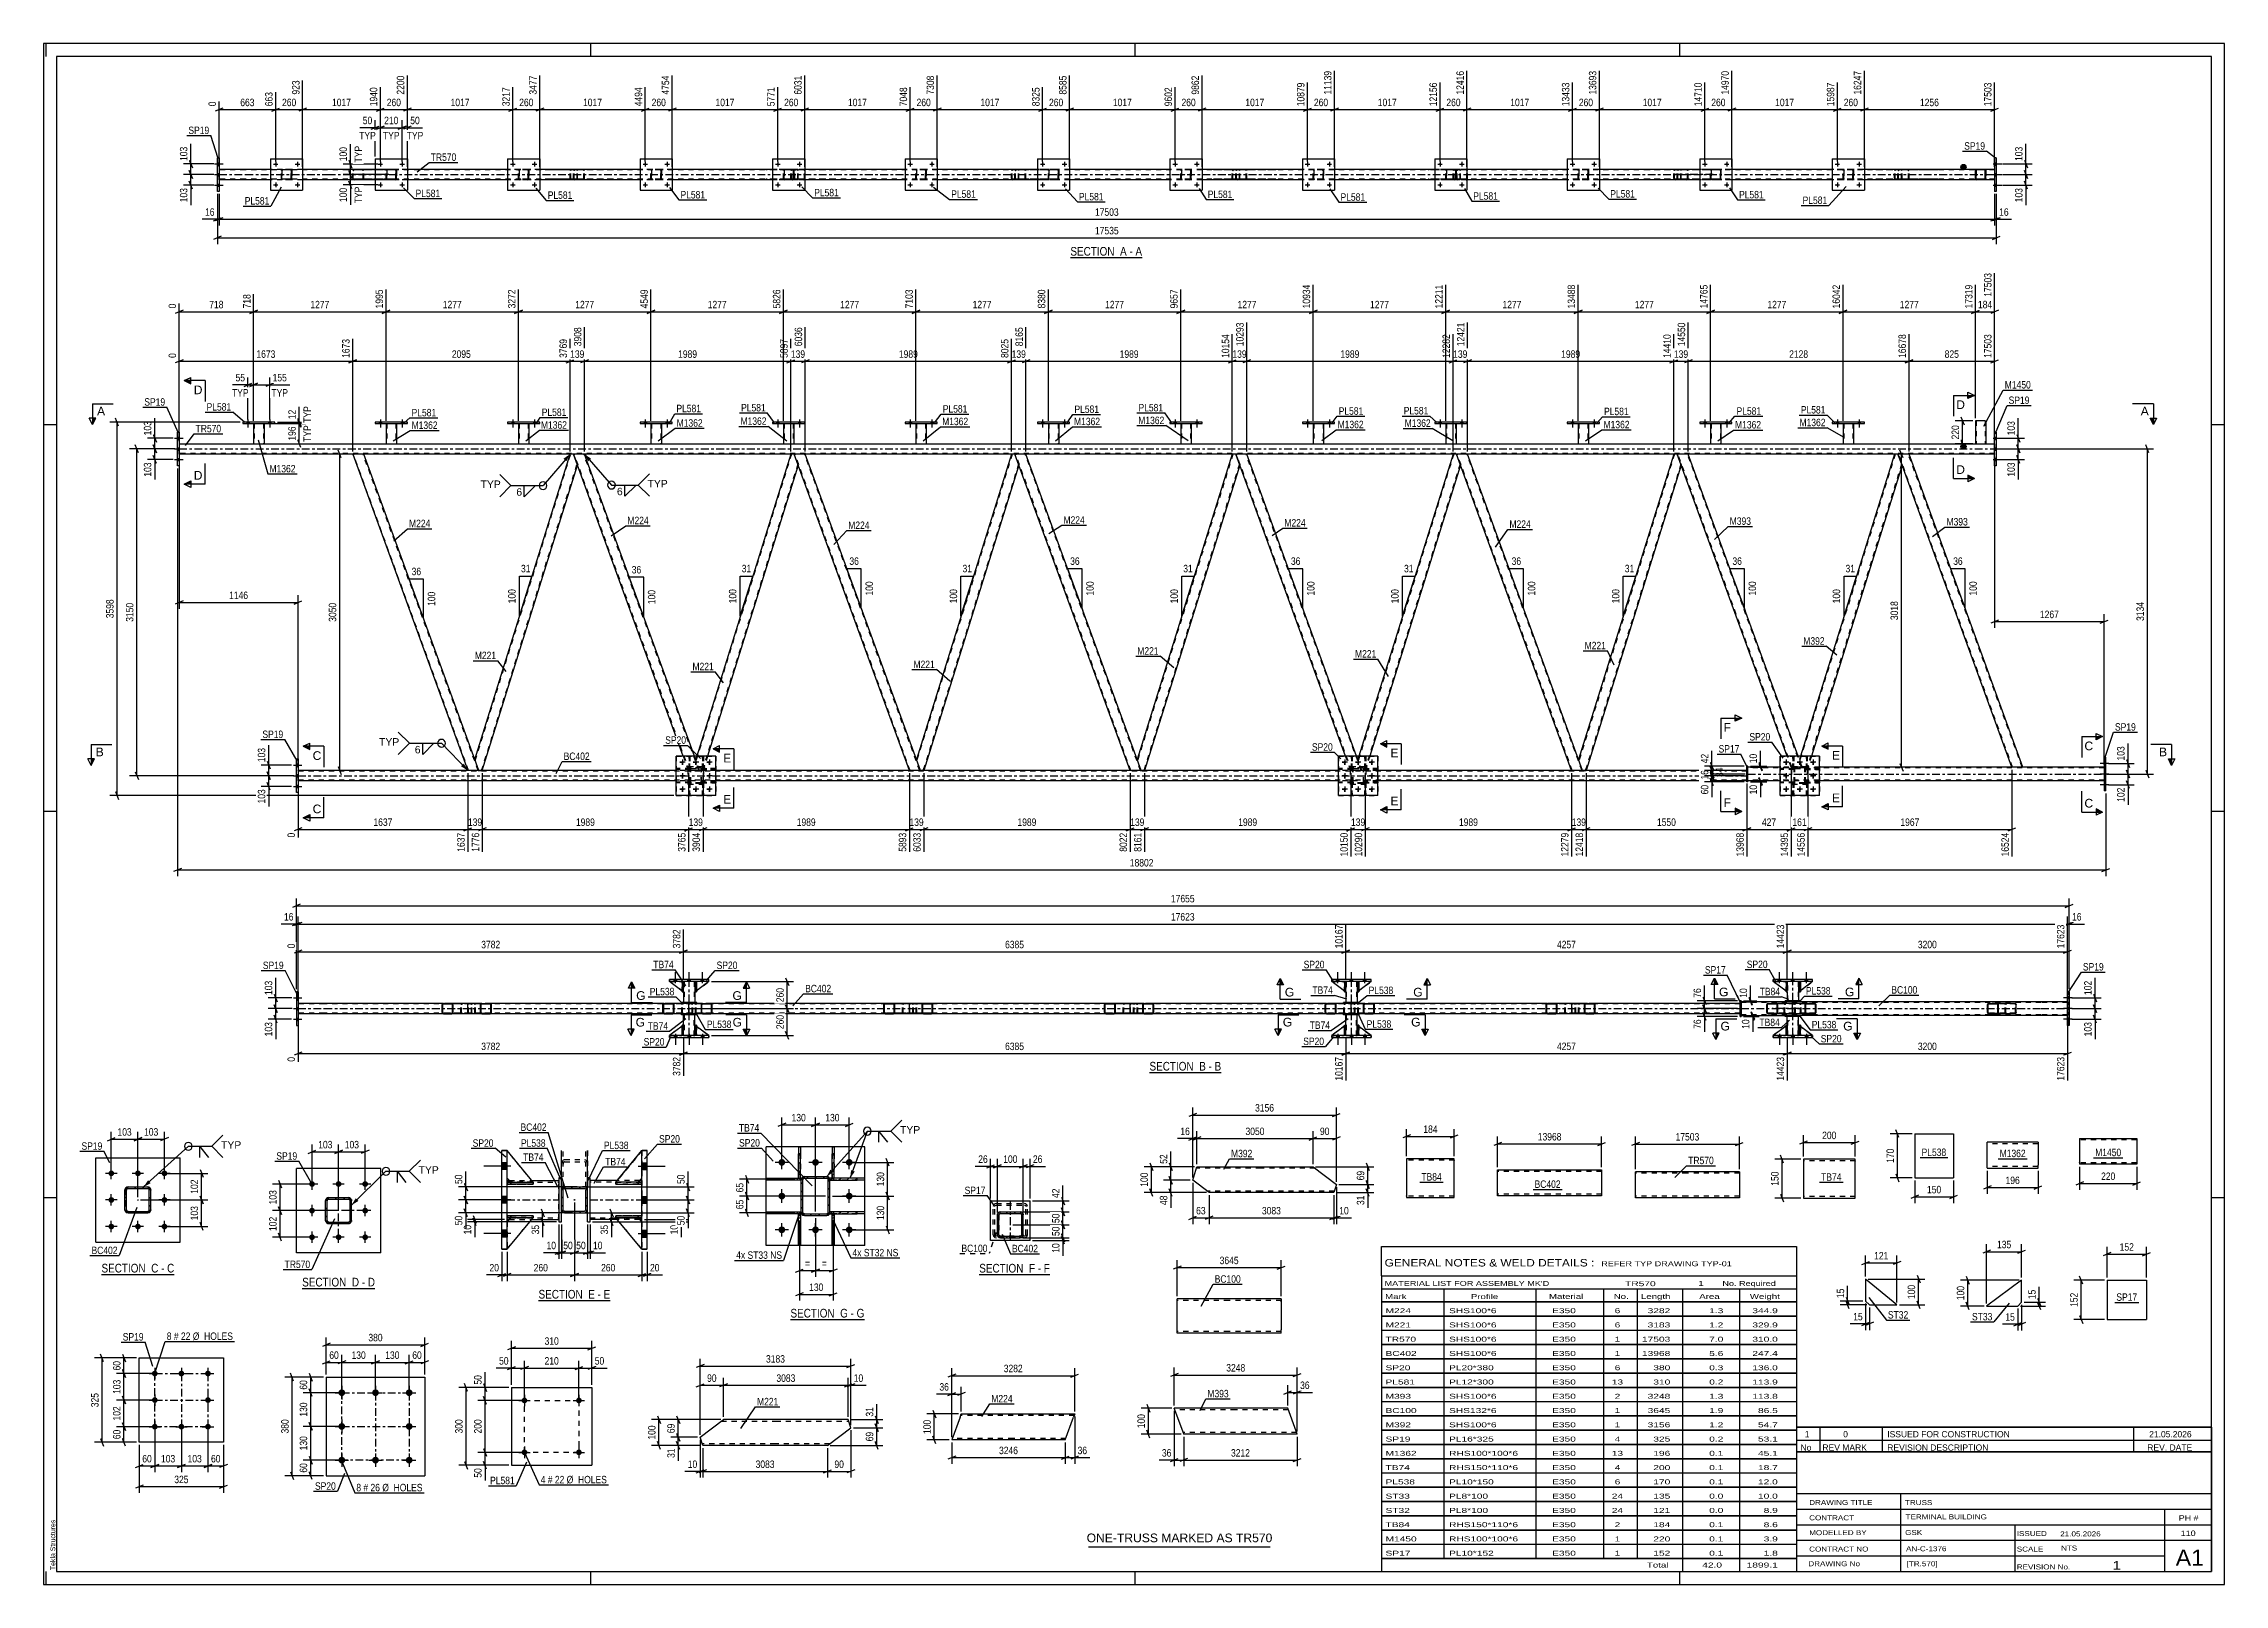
# Model space of a CAD drawing. Header units: millimetres. Extents: x 0 to 841, y 0 to 594.
import ezdxf

# ---------------------------------------------------------------- set-up
doc = ezdxf.new("R2010")
doc.units = ezdxf.units.MM
doc.linetypes.add('DXK_LINE_DOT2', pattern=[3.9198, 1.9599, -1.9599])
doc.linetypes.add('DXK_LINE_DOT3', pattern=[5.9187, 2.979, -0.9799, 0.9799, -0.9799])
doc.styles.add('Arial', font='ARIAL.TTF', dxfattribs={"height": 0.2})
doc.styles.add('Arial Narrow', font='ARIALN.TTF', dxfattribs={"height": 0.2})

# ---------------------------------------------------------------- blocks, each defined once
blk = doc.blocks.new('Unknown-103655156-18 - 1289')
at = {"color": 6, "linetype": 'Continuous'}
blk.add_line((99.72, 114.1), (127.79, 114.1), dxfattribs=at)
at = {"color": 0, "linetype": 'Continuous'}
blk.add_wipeout([(117.83, 114.85), (117.83, 118.35), (99.72, 118.35), (99.72, 114.85)], dxfattribs=at)
blk.add_wipeout([(121.65, 114.85), (121.65, 118.35), (118.88, 118.35), (118.88, 114.85)], dxfattribs=at)
at = {"color": 7, "linetype": 'Continuous', "style": 'Arial Narrow'}
blk.add_text('SECTION ', height=3.34, dxfattribs=at).set_placement((99.72, 114.85))
at = {"color": 0, "linetype": 'Continuous'}
blk.add_wipeout([(123.97, 114.85), (123.97, 118.35), (122.7, 118.35), (122.7, 114.85)], dxfattribs=at)
blk.add_wipeout([(127.79, 114.85), (127.79, 118.35), (125.02, 118.35), (125.02, 114.85)], dxfattribs=at)
at = {"color": 7, "linetype": 'Continuous', "style": 'Arial Narrow'}
for s, p in [('D', (118.88, 114.85)), ('D', (125.02, 114.85)), ('-', (122.7, 114.85))]:
    blk.add_text(s, height=3.34, dxfattribs=at).set_placement(p)
blk = doc.blocks.new('Unknown-103655156-1133')
at = {"color": 5, "linetype": 'Continuous'}
for p, q in [((841, 594), (0, 594)), ((0, 594), (0, 0)), ((1, 589), (1, 594)), ((836, 589), (5, 589)), ((5, 589), (5, 5)), ((211, 589), (211, 594)), ((421, 589), (421, 594)), ((631, 589), (631, 594)), ((836, 5), (836, 589)), ((841, 0), (841, 594)), ((5, 447), (0, 447)), ((841, 447), (836, 447)), ((5, 298), (0, 298)), ((841, 298), (836, 298)), ((5, 149), (0, 149)), ((841, 149), (836, 149)), ((0, 0), (841, 0)), ((1, 0), (1, 5)), ((5, 5), (836, 5)), ((211, 0), (211, 5)), ((421, 0), (421, 5)), ((631, 0), (631, 5))]:
    blk.add_line(p, q, dxfattribs=at)
at = {"color": 174, "linetype": 'Continuous', "style": 'Arial'}
blk.add_text('Tekla Structures', height=1.9102, rotation=90, dxfattribs=at).set_placement((4.5, 5.5))
blk = doc.blocks.new('Unknown-103655156-11 - 2883')
at = {"color": 6, "linetype": 'Continuous'}
blk.add_line((395.97, 511.51), (423.62, 511.51), dxfattribs=at)
at = {"color": 0, "linetype": 'Continuous'}
blk.add_wipeout([(414.08, 512.26), (414.08, 515.76), (395.97, 515.76), (395.97, 512.26)], dxfattribs=at)
blk.add_wipeout([(417.69, 512.26), (417.69, 515.76), (415.13, 515.76), (415.13, 512.26)], dxfattribs=at)
at = {"color": 7, "linetype": 'Continuous', "style": 'Arial Narrow'}
blk.add_text('SECTION ', height=3.34, dxfattribs=at).set_placement((395.97, 512.26))
at = {"color": 0, "linetype": 'Continuous'}
blk.add_wipeout([(420.01, 512.26), (420.01, 515.76), (418.74, 515.76), (418.74, 512.26)], dxfattribs=at)
blk.add_wipeout([(423.62, 512.26), (423.62, 515.76), (421.06, 515.76), (421.06, 512.26)], dxfattribs=at)
at = {"color": 7, "linetype": 'Continuous', "style": 'Arial Narrow'}
for s, p in [('A', (415.13, 512.26)), ('-', (418.74, 512.26)), ('A', (421.06, 512.26))]:
    blk.add_text(s, height=3.34, dxfattribs=at).set_placement(p)
blk = doc.blocks.new('Unknown-103655156-12 - 5439')
at = {"color": 6, "linetype": 'Continuous'}
blk.add_line((426.48, 197.34), (454.13, 197.34), dxfattribs=at)
at = {"color": 0, "linetype": 'Continuous'}
blk.add_wipeout([(444.59, 198.09), (444.59, 201.59), (426.48, 201.59), (426.48, 198.09)], dxfattribs=at)
blk.add_wipeout([(448.2, 198.09), (448.2, 201.59), (445.64, 201.59), (445.64, 198.09)], dxfattribs=at)
at = {"color": 7, "linetype": 'Continuous', "style": 'Arial Narrow'}
blk.add_text('SECTION ', height=3.34, dxfattribs=at).set_placement((426.48, 198.09))
at = {"color": 0, "linetype": 'Continuous'}
blk.add_wipeout([(450.52, 198.09), (450.52, 201.59), (449.25, 201.59), (449.25, 198.09)], dxfattribs=at)
blk.add_wipeout([(454.13, 198.09), (454.13, 201.59), (451.57, 201.59), (451.57, 198.09)], dxfattribs=at)
at = {"color": 7, "linetype": 'Continuous', "style": 'Arial Narrow'}
for s, p in [('B', (445.64, 198.09)), ('-', (449.25, 198.09)), ('B', (451.57, 198.09))]:
    blk.add_text(s, height=3.34, dxfattribs=at).set_placement(p)
blk = doc.blocks.new('Unknown-103655156-13 - 6514')
at = {"color": 6, "linetype": 'Continuous'}
blk.add_line((22.32, 119.49), (50.39, 119.49), dxfattribs=at)
at = {"color": 0, "linetype": 'Continuous'}
blk.add_wipeout([(40.43, 120.24), (40.43, 123.74), (22.32, 123.74), (22.32, 120.24)], dxfattribs=at)
blk.add_wipeout([(44.25, 120.24), (44.25, 123.74), (41.48, 123.74), (41.48, 120.24)], dxfattribs=at)
at = {"color": 7, "linetype": 'Continuous', "style": 'Arial Narrow'}
blk.add_text('SECTION ', height=3.34, dxfattribs=at).set_placement((22.32, 120.24))
at = {"color": 0, "linetype": 'Continuous'}
blk.add_wipeout([(46.57, 120.24), (46.57, 123.74), (45.3, 123.74), (45.3, 120.24)], dxfattribs=at)
blk.add_wipeout([(50.39, 120.24), (50.39, 123.74), (47.62, 123.74), (47.62, 120.24)], dxfattribs=at)
at = {"color": 7, "linetype": 'Continuous', "style": 'Arial Narrow'}
for s, p in [('C', (41.48, 120.24)), ('-', (45.3, 120.24)), ('C', (47.62, 120.24))]:
    blk.add_text(s, height=3.34, dxfattribs=at).set_placement(p)
blk = doc.blocks.new('Unknown-103655156-16 - 2036')
at = {"color": 6, "linetype": 'Continuous'}
blk.add_line((190.87, 109.43), (218.52, 109.43), dxfattribs=at)
at = {"color": 0, "linetype": 'Continuous'}
blk.add_wipeout([(208.98, 110.18), (208.98, 113.68), (190.87, 113.68), (190.87, 110.18)], dxfattribs=at)
blk.add_wipeout([(212.59, 110.18), (212.59, 113.68), (210.03, 113.68), (210.03, 110.18)], dxfattribs=at)
at = {"color": 7, "linetype": 'Continuous', "style": 'Arial Narrow'}
blk.add_text('SECTION ', height=3.34, dxfattribs=at).set_placement((190.87, 110.18))
at = {"color": 0, "linetype": 'Continuous'}
blk.add_wipeout([(214.91, 110.18), (214.91, 113.68), (213.64, 113.68), (213.64, 110.18)], dxfattribs=at)
blk.add_wipeout([(218.52, 110.18), (218.52, 113.68), (215.96, 113.68), (215.96, 110.18)], dxfattribs=at)
at = {"color": 7, "linetype": 'Continuous', "style": 'Arial Narrow'}
for s, p in [('E', (210.03, 110.18)), ('-', (213.64, 110.18)), ('E', (215.96, 110.18))]:
    blk.add_text(s, height=3.34, dxfattribs=at).set_placement(p)
blk = doc.blocks.new('Unknown-103655156-17 - 2506')
at = {"color": 6, "linetype": 'Continuous'}
blk.add_line((288.02, 102.13), (316.52, 102.13), dxfattribs=at)
at = {"color": 0, "linetype": 'Continuous'}
blk.add_wipeout([(306.13, 102.88), (306.13, 106.38), (288.02, 106.38), (288.02, 102.88)], dxfattribs=at)
blk.add_wipeout([(310.16, 102.88), (310.16, 106.38), (307.18, 106.38), (307.18, 102.88)], dxfattribs=at)
at = {"color": 7, "linetype": 'Continuous', "style": 'Arial Narrow'}
blk.add_text('SECTION ', height=3.34, dxfattribs=at).set_placement((288.02, 102.88))
at = {"color": 0, "linetype": 'Continuous'}
blk.add_wipeout([(312.48, 102.88), (312.48, 106.38), (311.21, 106.38), (311.21, 102.88)], dxfattribs=at)
blk.add_wipeout([(316.52, 102.88), (316.52, 106.38), (313.53, 106.38), (313.53, 102.88)], dxfattribs=at)
at = {"color": 7, "linetype": 'Continuous', "style": 'Arial Narrow'}
for s, p in [('G', (307.18, 102.88)), ('-', (311.21, 102.88)), ('G', (313.53, 102.88))]:
    blk.add_text(s, height=3.34, dxfattribs=at).set_placement(p)
blk = doc.blocks.new('Unknown-103655156-19 - 13366')
at = {"color": 6, "linetype": 'Continuous'}
blk.add_line((360.83, 119.47), (388.05, 119.47), dxfattribs=at)
at = {"color": 0, "linetype": 'Continuous'}
blk.add_wipeout([(378.94, 120.22), (378.94, 123.72), (360.83, 123.72), (360.83, 120.22)], dxfattribs=at)
blk.add_wipeout([(382.33, 120.22), (382.33, 123.72), (379.99, 123.72), (379.99, 120.22)], dxfattribs=at)
at = {"color": 7, "linetype": 'Continuous', "style": 'Arial Narrow'}
blk.add_text('SECTION ', height=3.34, dxfattribs=at).set_placement((360.83, 120.22))
at = {"color": 0, "linetype": 'Continuous'}
blk.add_wipeout([(384.65, 120.22), (384.65, 123.72), (383.38, 123.72), (383.38, 120.22)], dxfattribs=at)
blk.add_wipeout([(388.05, 120.22), (388.05, 123.72), (385.7, 123.72), (385.7, 120.22)], dxfattribs=at)
at = {"color": 7, "linetype": 'Continuous', "style": 'Arial Narrow'}
for s, p in [('F', (379.99, 120.22)), ('-', (383.38, 120.22)), ('F', (385.7, 120.22))]:
    blk.add_text(s, height=3.34, dxfattribs=at).set_placement(p)
blk = doc.blocks.new('Part-103655156-1241 - 1225')
at = {"color": 2, "linetype": 'Continuous'}
for p, q in [((785.19, 171.95), (785.19, 161.95)), ((785.19, 171.95), (807.19, 171.95)), ((807.19, 171.95), (807.19, 161.95)), ((807.19, 161.95), (785.19, 161.95))]:
    blk.add_line(p, q, dxfattribs=at)
at = {"color": 7, "linetype": 'DXK_LINE_DOT2'}
for p, q in [((807.19, 171.35), (785.19, 171.35)), ((807.19, 171.3), (807.19, 171.35)), ((807.19, 171.35), (807.19, 171.3)), ((807.19, 171.3), (807.19, 171.21)), ((807.19, 171.21), (807.19, 171.3)), ((785.19, 162.55), (785.19, 162.59)), ((807.19, 162.55), (785.19, 162.55))]:
    blk.add_line(p, q, dxfattribs=at)
blk = doc.blocks.new('Bolt-103655156-6266 - 6232')
at = {"linetype": 'Continuous'}
for points in [[(114.99, 75.2, -1), (114.99, 72.6, -1)], [(127.99, 75.2, -1), (127.99, 72.6, -1)], [(140.99, 75.2, -1), (140.99, 72.6, -1)], [(114.99, 62.2, -1), (114.99, 59.6, -1)], [(140.99, 62.2, -1), (140.99, 59.6, -1)], [(114.99, 49.2, -1), (114.99, 46.6, -1)], [(127.99, 49.2, -1), (127.99, 46.6, -1)], [(140.99, 49.2, -1), (140.99, 46.6, -1)]]:
    blk.add_hatch(color=1, dxfattribs=at).paths.add_polyline_path(points)
at = {"color": 1, "linetype": 'Continuous'}
for p, q in [((114.99, 76.5), (114.99, 71.3)), ((127.99, 76.5), (127.99, 71.3)), ((140.99, 76.5), (140.99, 71.3)), ((112.39, 73.9), (117.59, 73.9)), ((125.39, 73.9), (130.59, 73.9)), ((138.39, 73.9), (143.59, 73.9)), ((112.39, 60.9), (117.59, 60.9)), ((114.99, 63.5), (114.99, 58.3)), ((138.39, 60.9), (143.59, 60.9)), ((140.99, 63.5), (140.99, 58.3)), ((114.99, 50.5), (114.99, 45.3)), ((127.99, 50.5), (127.99, 45.3)), ((140.99, 50.5), (140.99, 45.3)), ((112.39, 47.9), (117.59, 47.9)), ((125.39, 47.9), (130.59, 47.9)), ((138.39, 47.9), (143.59, 47.9))]:
    blk.add_line(p, q, dxfattribs=at)
blk = doc.blocks.new('Part-103655156-6271 - 6232')
at = {"color": 2, "linetype": 'Continuous'}
for p, q in [((108.99, 79.9), (108.99, 41.9)), ((108.99, 79.9), (146.99, 79.9)), ((146.99, 79.9), (146.99, 41.9)), ((108.99, 41.9), (146.99, 41.9))]:
    blk.add_line(p, q, dxfattribs=at)
blk = doc.blocks.new('Part-103655156-1333 - 1289')
at = {"color": 2, "linetype": 'Continuous'}
for p, q in [((130.01, 160.35), (97.51, 160.35)), ((97.51, 127.85), (97.51, 160.35)), ((130.01, 127.85), (130.01, 160.35)), ((130.01, 127.85), (97.51, 127.85))]:
    blk.add_line(p, q, dxfattribs=at)
blk = doc.blocks.new('Bolt-103655156-1378 - 1289')
at = {"linetype": 'Continuous'}
for points in [[(103.51, 153.25, -1), (103.51, 155.45, -1)], [(113.76, 153.25, -1), (113.76, 155.45, -1)], [(124.01, 153.25, -1), (124.01, 155.45, -1)], [(103.51, 143, -1), (103.51, 145.2, -1)], [(124.01, 143, -1), (124.01, 145.2, -1)], [(103.51, 132.75, -1), (103.51, 134.95, -1)], [(113.76, 132.75, -1), (113.76, 134.95, -1)], [(124.01, 132.75, -1), (124.01, 134.95, -1)]]:
    blk.add_hatch(color=1, dxfattribs=at).paths.add_polyline_path(points)
at = {"color": 1, "linetype": 'Continuous'}
for p, q in [((105.71, 154.35), (101.31, 154.35)), ((103.51, 152.15), (103.51, 156.55)), ((115.96, 154.35), (111.56, 154.35)), ((113.76, 152.15), (113.76, 156.55)), ((126.21, 154.35), (121.81, 154.35)), ((124.01, 152.15), (124.01, 156.55)), ((105.71, 144.1), (101.31, 144.1)), ((103.51, 141.9), (103.51, 146.3)), ((126.21, 144.1), (121.81, 144.1)), ((124.01, 141.9), (124.01, 146.3)), ((103.51, 131.65), (103.51, 136.05)), ((113.76, 131.65), (113.76, 136.05)), ((124.01, 131.65), (124.01, 136.05)), ((105.71, 133.85), (101.31, 133.85)), ((115.96, 133.85), (111.56, 133.85)), ((126.21, 133.85), (121.81, 133.85))]:
    blk.add_line(p, q, dxfattribs=at)
blk = doc.blocks.new('Part-103655156-1436 - 1289')
at = {"linetype": 'Continuous'}
h = blk.add_hatch(dxfattribs=at)
h.set_pattern_fill('', scale=0.7, style=0, pattern_type=0)
h.set_pattern_definition([(45, (109.9582, 149.0961), (-1.57154, 1.57154), [])])
h.paths.add_polyline_path([(117.56, 149.1), (109.96, 149.1), (109.5, 149), (109.11, 148.74), (108.85, 148.36), (108.76, 147.9), (108.76, 140.3), (108.85, 139.84), (109.11, 139.45), (109.5, 139.19), (109.96, 139.1), (117.56, 139.1), (118.02, 139.19), (118.41, 139.45), (118.67, 139.84), (118.76, 140.3), (118.76, 147.9), (118.67, 148.36), (118.41, 148.74), (118.02, 149)])
h.paths.add_polyline_path([(118.11, 148.13), (118.16, 147.9), (118.16, 140.3), (118.11, 140.07), (117.98, 139.87), (117.79, 139.74), (117.56, 139.7), (109.96, 139.7), (109.73, 139.74), (109.53, 139.87), (109.4, 140.07), (109.36, 140.3), (109.36, 147.9), (109.4, 148.13), (109.53, 148.32), (109.73, 148.45), (109.96, 148.5), (117.56, 148.5), (117.79, 148.45), (117.98, 148.32)])
at = {"color": 7, "linetype": 'DXK_LINE_DOT3'}
for p, q in [((113.76, 134.1), (113.76, 154.1)), ((123.76, 144.1), (103.76, 144.1))]:
    blk.add_line(p, q, dxfattribs=at)
at = {"color": 7, "linetype": 'DXK_LINE_DOT2'}
for p, q in [((108.76, 147.9), (108.85, 148.36)), ((108.76, 140.3), (108.76, 147.9)), ((109.4, 148.13), (109.36, 147.9)), ((109.36, 140.3), (109.36, 147.9)), ((109.53, 148.32), (109.4, 148.13)), ((109.5, 149), (109.96, 149.1)), ((109.73, 148.45), (109.53, 148.32)), ((109.96, 148.5), (109.73, 148.45)), ((109.96, 149.1), (117.56, 149.1)), ((109.96, 148.5), (117.56, 148.5)), ((117.56, 149.1), (118.02, 149)), ((117.79, 148.45), (117.56, 148.5)), ((117.98, 148.32), (117.79, 148.45)), ((118.11, 148.13), (117.98, 148.32)), ((118.16, 147.9), (118.11, 148.13)), ((118.16, 140.3), (118.16, 147.9)), ((118.67, 148.36), (118.76, 147.9)), ((118.76, 140.3), (118.76, 147.9)), ((108.85, 139.84), (108.76, 140.3)), ((109.36, 140.3), (109.4, 140.07)), ((109.4, 140.07), (109.53, 139.87)), ((109.96, 139.1), (109.5, 139.19)), ((109.53, 139.87), (109.73, 139.74)), ((109.73, 139.74), (109.96, 139.7)), ((109.96, 139.7), (117.56, 139.7)), ((109.96, 139.1), (117.56, 139.1)), ((117.56, 139.7), (117.79, 139.74)), ((118.02, 139.19), (117.56, 139.1)), ((117.79, 139.74), (117.98, 139.87)), ((117.98, 139.87), (118.11, 140.07)), ((118.11, 140.07), (118.16, 140.3)), ((118.76, 140.3), (118.67, 139.84))]:
    blk.add_line(p, q, dxfattribs=at)
at = {"color": 2, "linetype": 'Continuous'}
for p, q in [((108.85, 148.36), (108.76, 147.9)), ((108.76, 140.3), (108.76, 147.9)), ((109.36, 147.9), (109.4, 148.13)), ((109.36, 140.3), (109.36, 147.9)), ((109.4, 148.13), (109.53, 148.32)), ((109.96, 149.1), (109.5, 149)), ((109.53, 148.32), (109.73, 148.45)), ((109.73, 148.45), (109.96, 148.5)), ((109.96, 149.1), (117.56, 149.1)), ((109.96, 148.5), (117.56, 148.5)), ((118.02, 149), (117.56, 149.1)), ((117.56, 148.5), (117.79, 148.45)), ((117.79, 148.45), (117.98, 148.32)), ((117.98, 148.32), (118.11, 148.13)), ((118.11, 148.13), (118.16, 147.9)), ((118.16, 140.3), (118.16, 147.9)), ((118.76, 147.9), (118.67, 148.36)), ((118.76, 140.3), (118.76, 147.9)), ((108.76, 140.3), (108.85, 139.84)), ((109.4, 140.07), (109.36, 140.3)), ((109.53, 139.87), (109.4, 140.07)), ((109.5, 139.19), (109.96, 139.1)), ((109.73, 139.74), (109.53, 139.87)), ((109.96, 139.7), (109.73, 139.74)), ((109.96, 139.7), (117.56, 139.7)), ((109.96, 139.1), (117.56, 139.1)), ((117.79, 139.74), (117.56, 139.7)), ((117.56, 139.1), (118.02, 139.19)), ((117.98, 139.87), (117.79, 139.74)), ((118.11, 140.07), (117.98, 139.87)), ((118.16, 140.3), (118.11, 140.07)), ((118.67, 139.84), (118.76, 140.3))]:
    blk.add_line(p, q, dxfattribs=at)
at = {"color": 7, "linetype": 'DXK_LINE_DOT2'}
for centre, start, end in [((109.96, 147.9), 112.5, 157.5), ((117.56, 147.9), 22.5, 67.5), ((109.96, 140.3), 202.5, 247.5), ((117.56, 140.3), 292.5, 337.5)]:
    blk.add_arc(centre, 1.2, start, end, dxfattribs=at)
at = {"color": 2, "linetype": 'Continuous'}
for centre, start, end in [((109.96, 147.9), 112.5, 157.5), ((117.56, 147.9), 22.5, 67.5), ((109.96, 140.3), 202.5, 247.5), ((117.56, 140.3), 292.5, 337.5)]:
    blk.add_arc(centre, 1.2, start, end, dxfattribs=at)
blk = doc.blocks.new('Part-103655156-3041 - 2883')
at = {"color": 2, "linetype": 'Continuous'}
for p, q in [((638.67, 549.53), (638.67, 537.53)), ((638.67, 549.53), (651.07, 549.53)), ((651.07, 549.53), (651.07, 537.53)), ((638.67, 537.53), (651.07, 537.53))]:
    blk.add_line(p, q, dxfattribs=at)
blk = doc.blocks.new('Bolt-103655156-2913 - 2883')
at = {"linetype": 'Continuous'}
for points in [[(753.02, 547.19), (753.02, 548.07), (752.38, 548.07), (752.38, 547.19)], [(753.02, 547.19), (753.02, 548.07), (752.38, 548.07), (752.38, 547.19)], [(753.02, 547.19), (753.02, 548.07), (752.38, 548.07), (752.38, 547.19)], [(753.02, 543.09), (753.02, 543.97), (752.38, 543.97), (752.38, 543.09)], [(753.02, 543.09), (753.02, 543.97), (752.38, 543.97), (752.38, 543.09)], [(753.02, 538.99), (753.02, 539.87), (752.38, 539.87), (752.38, 538.99)], [(753.02, 538.99), (753.02, 539.87), (752.38, 539.87), (752.38, 538.99)], [(753.02, 538.99), (753.02, 539.87), (752.38, 539.87), (752.38, 538.99)]]:
    blk.add_hatch(color=1, dxfattribs=at).paths.add_polyline_path(points)
at = {"color": 1, "linetype": 'Continuous'}
for p, q in [((751.86, 547.63), (755.18, 547.63)), ((751.86, 547.63), (755.18, 547.63)), ((751.86, 547.63), (755.18, 547.63)), ((752.38, 548.07), (753.02, 548.07)), ((752.38, 548.07), (753.02, 548.07)), ((752.38, 548.07), (753.02, 548.07)), ((752.38, 547.19), (753.02, 547.19)), ((752.38, 547.19), (753.02, 547.19)), ((752.38, 547.19), (753.02, 547.19)), ((751.86, 543.53), (755.18, 543.53)), ((751.86, 543.53), (755.18, 543.53)), ((751.86, 539.43), (755.18, 539.43)), ((751.86, 539.43), (755.18, 539.43)), ((751.86, 539.43), (755.18, 539.43)), ((752.38, 543.97), (753.02, 543.97)), ((752.38, 543.97), (753.02, 543.97)), ((752.38, 543.09), (753.02, 543.09)), ((752.38, 543.09), (753.02, 543.09)), ((752.38, 539.87), (753.02, 539.87)), ((752.38, 539.87), (753.02, 539.87)), ((752.38, 539.87), (753.02, 539.87)), ((752.38, 538.99), (753.02, 538.99)), ((752.38, 538.99), (753.02, 538.99)), ((752.38, 538.99), (753.02, 538.99))]:
    blk.add_line(p, q, dxfattribs=at)
blk = doc.blocks.new('Bolt-103655156-2915 - 2883')
at = {"linetype": 'Continuous'}
for points in [[(67.67, 547.19), (67.67, 548.07), (67.03, 548.07), (67.03, 547.19)], [(67.67, 547.19), (67.67, 548.07), (67.03, 548.07), (67.03, 547.19)], [(67.67, 547.19), (67.67, 548.07), (67.03, 548.07), (67.03, 547.19)], [(67.67, 543.09), (67.67, 543.97), (67.03, 543.97), (67.03, 543.09)], [(67.67, 543.09), (67.67, 543.97), (67.03, 543.97), (67.03, 543.09)], [(67.67, 538.99), (67.67, 539.87), (67.03, 539.87), (67.03, 538.99)], [(67.67, 538.99), (67.67, 539.87), (67.03, 539.87), (67.03, 538.99)], [(67.67, 538.99), (67.67, 539.87), (67.03, 539.87), (67.03, 538.99)]]:
    blk.add_hatch(color=1, dxfattribs=at).paths.add_polyline_path(points)
at = {"color": 1, "linetype": 'Continuous'}
for p, q in [((65.87, 547.63), (69.19, 547.63)), ((65.87, 547.63), (69.19, 547.63)), ((65.87, 547.63), (69.19, 547.63)), ((67.03, 548.07), (67.67, 548.07)), ((67.03, 548.07), (67.67, 548.07)), ((67.03, 548.07), (67.67, 548.07)), ((67.03, 547.19), (67.67, 547.19)), ((67.03, 547.19), (67.67, 547.19)), ((67.03, 547.19), (67.67, 547.19)), ((65.87, 543.53), (69.19, 543.53)), ((65.87, 543.53), (69.19, 543.53)), ((65.87, 539.43), (69.19, 539.43)), ((65.87, 539.43), (69.19, 539.43)), ((65.87, 539.43), (69.19, 539.43)), ((67.03, 543.97), (67.67, 543.97)), ((67.03, 543.97), (67.67, 543.97)), ((67.03, 543.09), (67.67, 543.09)), ((67.03, 543.09), (67.67, 543.09)), ((67.03, 539.87), (67.67, 539.87)), ((67.03, 539.87), (67.67, 539.87)), ((67.03, 539.87), (67.67, 539.87)), ((67.03, 538.99), (67.67, 538.99)), ((67.03, 538.99), (67.67, 538.99)), ((67.03, 538.99), (67.67, 538.99))]:
    blk.add_line(p, q, dxfattribs=at)
blk = doc.blocks.new('Part-103655156-2936 - 2883')
at = {"color": 7, "linetype": 'DXK_LINE_DOT2'}
for p, q in [((290.73, 545.53), (278.58, 545.53)), ((290.73, 545.29), (278.58, 545.29)), ((290.73, 541.77), (278.58, 541.77)), ((290.73, 541.53), (278.58, 541.53)), ((288.18, 545.24), (288.14, 545.05)), ((288.14, 542.01), (288.14, 545.05)), ((288.14, 542.01), (288.18, 541.83)), ((288.39, 545.05), (288.41, 545.14)), ((288.39, 542.01), (288.39, 545.05)), ((288.41, 541.92), (288.39, 542.01)), ((288.41, 545.14), (288.46, 545.22)), ((288.46, 541.84), (288.41, 541.92)), ((288.64, 545.53), (288.45, 545.49)), ((288.45, 541.57), (288.64, 541.53)), ((288.46, 545.22), (288.55, 545.27)), ((288.55, 541.79), (288.46, 541.84)), ((288.55, 545.27), (288.64, 545.29)), ((288.64, 541.77), (288.55, 541.79)), ((289.46, 545.29), (289.46, 545.53)), ((289.46, 541.53), (289.46, 541.77)), ((290.84, 545.49), (290.73, 545.53)), ((290.73, 545.29), (290.79, 545.27)), ((290.79, 541.79), (290.73, 541.77)), ((290.73, 541.53), (290.84, 541.57)), ((290.79, 545.27), (290.83, 545.22)), ((290.83, 541.84), (290.79, 541.79)), ((290.83, 545.22), (290.86, 545.14)), ((290.86, 541.92), (290.83, 541.84)), ((290.93, 545.39), (290.84, 545.49)), ((290.84, 541.57), (290.93, 541.67)), ((290.86, 545.14), (290.87, 545.05)), ((290.87, 542.01), (290.86, 541.92)), ((290.87, 542.01), (290.87, 545.05)), ((290.98, 545.24), (290.93, 545.39)), ((290.93, 541.67), (290.98, 541.83)), ((291, 545.05), (290.98, 545.24)), ((290.98, 541.83), (291, 542.01)), ((291, 542.01), (291, 545.05))]:
    blk.add_line(p, q, dxfattribs=at)
for centre, start, end in [((288.63, 545.04), 111.19409, 156.15059), ((288.63, 542.03), 203.84941, 248.80591)]:
    blk.add_arc(centre, 0.492, start, end, dxfattribs=at)
blk = doc.blocks.new('Bolt-103655156-2992 - 2883')
at = {"linetype": 'Continuous'}
for points in [[(487.87, 547.53, -1), (486.99, 547.53, -1)], [(496.27, 547.53, -1), (495.39, 547.53, -1)]]:
    blk.add_hatch(color=1, dxfattribs=at).paths.add_polyline_path(points)
at = {"color": 1, "linetype": 'Continuous'}
for p, q in [((486.55, 547.53), (488.31, 547.53)), ((487.43, 548.41), (487.43, 546.65)), ((494.95, 547.53), (496.71, 547.53)), ((495.83, 548.41), (495.83, 546.65))]:
    blk.add_line(p, q, dxfattribs=at)
blk = doc.blocks.new('Part-103655156-2928 - 2883')
at = {"color": 7, "linetype": 'DXK_LINE_DOT2'}
for p, q in [((544.9, 545.24), (544.86, 545.05)), ((544.86, 542.01), (544.86, 545.05)), ((544.86, 542.01), (544.9, 541.83)), ((545.12, 545.05), (545.14, 545.14)), ((545.12, 542.01), (545.12, 545.05)), ((545.14, 541.92), (545.12, 542.01)), ((545.14, 545.14), (545.19, 545.22)), ((545.19, 541.84), (545.14, 541.92)), ((545.37, 545.53), (545.18, 545.49)), ((545.18, 541.57), (545.37, 541.53)), ((545.19, 545.22), (545.27, 545.27)), ((545.27, 541.79), (545.19, 541.84)), ((545.27, 545.27), (545.37, 545.29)), ((545.37, 541.77), (545.27, 541.79)), ((560.36, 545.53), (545.37, 545.53)), ((560.36, 545.29), (545.37, 545.29)), ((560.36, 541.77), (545.37, 541.77)), ((560.36, 541.53), (545.37, 541.53)), ((548.8, 545.49), (548.61, 545.53)), ((548.61, 545.29), (548.7, 545.27)), ((548.7, 541.79), (548.61, 541.77)), ((548.61, 541.53), (548.8, 541.57)), ((548.7, 545.27), (548.79, 545.22)), ((548.79, 541.84), (548.7, 541.79)), ((548.79, 545.22), (548.84, 545.14)), ((548.84, 541.92), (548.79, 541.84)), ((548.84, 545.14), (548.86, 545.05)), ((548.86, 542.01), (548.84, 541.92)), ((548.86, 542.01), (548.86, 545.05)), ((549.08, 545.22), (549.08, 545.24)), ((549.12, 545.05), (549.08, 545.22)), ((549.08, 541.83), (549.12, 542.01)), ((549.12, 542.01), (549.12, 545.05))]:
    blk.add_line(p, q, dxfattribs=at)
for centre, start, end in [((545.35, 545.03), 110.75832, 155.68005), ((545.35, 542.03), 204.31995, 249.24168), ((548.63, 545.03), 24.31995, 69.24168), ((548.63, 542.03), 290.75832, 335.68005)]:
    blk.add_arc(centre, 0.496, start, end, dxfattribs=at)
blk = doc.blocks.new('Part-103655156-3048 - 2883')
at = {"color": 7, "linetype": 'DXK_LINE_DOT2'}
for p, q in [((591.79, 545.05), (591.83, 545.23)), ((591.83, 545.23), (591.79, 545.05)), ((591.79, 542.01), (591.79, 545.05)), ((591.79, 545.05), (591.79, 545.05)), ((591.79, 542.01), (591.79, 545.05)), ((591.79, 542.01), (591.79, 542.01)), ((591.83, 541.83), (591.79, 542.01)), ((591.79, 542.01), (591.83, 541.83)), ((592.03, 545.05), (592.05, 545.14)), ((592.05, 545.14), (592.03, 545.05)), ((592.03, 542.01), (592.03, 545.05)), ((592.03, 545.05), (592.03, 545.05)), ((592.03, 545.05), (592.03, 542.01)), ((592.03, 542.01), (592.03, 542.01)), ((592.05, 541.92), (592.03, 542.01)), ((592.03, 542.01), (592.05, 541.92)), ((592.05, 545.14), (592.1, 545.22)), ((592.1, 545.22), (592.05, 545.14)), ((592.1, 541.84), (592.05, 541.92)), ((592.05, 541.92), (592.1, 541.84)), ((592.09, 545.49), (592.27, 545.53)), ((592.27, 545.53), (592.09, 545.49)), ((592.27, 541.53), (592.09, 541.57)), ((592.09, 541.57), (592.27, 541.53)), ((592.1, 545.22), (592.18, 545.27)), ((592.18, 545.27), (592.1, 545.22)), ((592.18, 541.79), (592.1, 541.84)), ((592.1, 541.84), (592.18, 541.79)), ((592.27, 545.29), (592.18, 545.27)), ((592.27, 541.77), (592.18, 541.79)), ((595.31, 545.53), (592.27, 545.53)), ((595.31, 545.29), (592.27, 545.29)), ((595.31, 541.77), (592.27, 541.77)), ((595.31, 541.53), (592.27, 541.53)), ((595.31, 545.53), (595.5, 545.49)), ((595.5, 545.49), (595.31, 545.53)), ((595.31, 545.29), (595.41, 545.27)), ((595.41, 541.79), (595.31, 541.77)), ((595.5, 541.57), (595.31, 541.53)), ((595.31, 541.53), (595.5, 541.57)), ((595.41, 545.27), (595.48, 545.22)), ((595.48, 545.22), (595.41, 545.27)), ((595.48, 541.84), (595.41, 541.79)), ((595.41, 541.79), (595.48, 541.84)), ((595.48, 545.22), (595.54, 545.14)), ((595.54, 545.14), (595.48, 545.22)), ((595.54, 541.92), (595.48, 541.84)), ((595.48, 541.84), (595.54, 541.92)), ((595.54, 545.14), (595.55, 545.05)), ((595.55, 545.05), (595.54, 545.14)), ((595.55, 542.01), (595.54, 541.92)), ((595.54, 541.92), (595.55, 542.01)), ((595.55, 542.01), (595.55, 545.05)), ((595.55, 545.05), (595.55, 545.05)), ((595.55, 545.05), (595.55, 542.01)), ((595.55, 542.01), (595.55, 542.01)), ((595.76, 545.23), (595.79, 545.05)), ((595.79, 545.05), (595.76, 545.23)), ((595.79, 542.01), (595.76, 541.83)), ((595.76, 541.83), (595.79, 542.01)), ((595.79, 542.01), (595.79, 545.05)), ((595.79, 545.05), (595.79, 545.05)), ((595.79, 545.05), (595.79, 542.01)), ((595.79, 542.01), (595.79, 542.01))]:
    blk.add_line(p, q, dxfattribs=at)
at = {"color": 7, "linetype": 'DXK_LINE_DOT3'}
blk.add_line((593.79, 543.53), (593.79, 543.53), dxfattribs=at)
at = {"color": 7, "linetype": 'DXK_LINE_DOT2'}
for centre, start, end in [((592.27, 545.05), 112.5, 157.5), ((592.27, 545.05), 112.5, 157.5), ((592.27, 542.01), 202.5, 247.5), ((592.27, 542.01), 202.5, 247.5), ((595.31, 545.05), 22.5, 67.5), ((595.31, 545.05), 22.5, 67.5), ((595.31, 542.01), 292.5, 337.5), ((595.31, 542.01), 292.5, 337.5)]:
    blk.add_arc(centre, 0.48, start, end, dxfattribs=at)
blk = doc.blocks.new('Bolt-103655156-3093 - 2883')
at = {"linetype": 'Continuous'}
for points in [[(283.55, 547.53, -1), (282.67, 547.53, -1)], [(291.95, 547.53, -1), (291.07, 547.53, -1)]]:
    blk.add_hatch(color=1, dxfattribs=at).paths.add_polyline_path(points)
at = {"color": 1, "linetype": 'Continuous'}
for p, q in [((282.23, 547.53), (283.99, 547.53)), ((283.11, 548.41), (283.11, 546.65)), ((290.63, 547.53), (292.39, 547.53)), ((291.51, 548.41), (291.51, 546.65))]:
    blk.add_line(p, q, dxfattribs=at)
blk = doc.blocks.new('Part-103655156-2920 - 2883')
at = {"linetype": 'Continuous'}
blk.add_hatch(color=2, dxfattribs=at).paths.add_polyline_path([(740.38, 545.53), (739.58, 546.93), (741.18, 546.93)])
at = {"color": 2, "linetype": 'Continuous'}
for p, q in [((740.38, 545.53), (739.58, 546.93)), ((739.58, 546.93), (741.18, 546.93)), ((741.18, 546.93), (740.38, 545.53)), ((77.79, 545.53), (67.67, 545.53)), ((77.79, 541.53), (67.67, 541.53)), ((87.49, 545.53), (77.89, 545.53)), ((87.49, 541.53), (77.89, 541.53)), ((109.49, 545.53), (99.89, 545.53)), ((109.49, 541.53), (99.89, 541.53)), ((127.87, 545.53), (109.59, 545.53)), ((127.87, 541.53), (109.59, 541.53)), ((178.95, 545.53), (140.27, 545.53)), ((178.95, 541.53), (140.27, 541.53)), ((230.03, 545.53), (191.35, 545.53)), ((230.03, 541.53), (191.35, 541.53)), ((281.11, 545.53), (242.43, 545.53)), ((281.11, 541.53), (242.43, 541.53)), ((332.19, 545.53), (293.51, 545.53)), ((332.19, 541.53), (293.51, 541.53)), ((383.27, 545.53), (344.59, 545.53)), ((383.27, 541.53), (344.59, 541.53)), ((434.35, 545.53), (395.67, 545.53)), ((434.35, 541.53), (395.67, 541.53)), ((485.43, 545.53), (446.75, 545.53)), ((485.43, 541.53), (446.75, 541.53)), ((536.51, 545.53), (497.83, 545.53)), ((536.51, 541.53), (497.83, 541.53)), ((587.59, 545.53), (548.91, 545.53)), ((587.59, 541.53), (548.91, 541.53)), ((638.67, 545.53), (599.99, 545.53)), ((638.67, 541.53), (599.99, 541.53)), ((689.75, 545.53), (651.07, 545.53)), ((689.75, 541.53), (651.07, 541.53)), ((752.38, 545.53), (702.15, 545.53)), ((745.51, 541.53), (702.15, 541.53)), ((752.38, 541.53), (748.56, 541.53))]:
    blk.add_line(p, q, dxfattribs=at)
at = {"color": 7, "linetype": 'DXK_LINE_DOT2'}
for p, q in [((67.67, 541.53), (67.67, 545.53)), ((77.79, 545.29), (67.67, 545.29)), ((77.79, 541.77), (67.67, 541.77)), ((109.49, 545.29), (77.89, 545.29)), ((109.49, 541.77), (77.89, 541.77)), ((99.89, 545.53), (87.49, 545.53)), ((99.89, 541.53), (87.49, 541.53)), ((752.38, 545.29), (109.59, 545.29)), ((752.38, 541.77), (109.59, 541.77)), ((752.38, 545.53), (127.87, 545.53)), ((140.27, 545.53), (127.87, 545.53)), ((748.56, 541.53), (127.87, 541.53)), ((140.27, 541.53), (127.87, 541.53)), ((191.35, 545.53), (178.95, 545.53)), ((191.35, 541.53), (178.95, 541.53)), ((242.43, 545.53), (230.03, 545.53)), ((242.43, 541.53), (230.03, 541.53)), ((293.51, 545.53), (281.11, 545.53)), ((293.51, 541.53), (281.11, 541.53)), ((344.59, 545.53), (332.19, 545.53)), ((344.59, 541.53), (332.19, 541.53)), ((395.67, 545.53), (383.27, 545.53)), ((395.67, 541.53), (383.27, 541.53)), ((446.75, 545.53), (434.35, 545.53)), ((446.75, 541.53), (434.35, 541.53)), ((497.83, 545.53), (485.43, 545.53)), ((497.83, 541.53), (485.43, 541.53)), ((548.91, 545.53), (536.51, 545.53)), ((548.91, 541.53), (536.51, 541.53)), ((599.99, 545.53), (587.59, 545.53)), ((599.99, 541.53), (587.59, 541.53)), ((651.07, 545.53), (638.67, 545.53)), ((651.07, 541.53), (638.67, 541.53)), ((702.15, 545.53), (689.75, 545.53)), ((702.15, 541.53), (689.75, 541.53)), ((752.38, 545.53), (752.38, 541.53))]:
    blk.add_line(p, q, dxfattribs=at)
at = {"color": 7, "linetype": 'DXK_LINE_DOT3'}
for p, q in [((67.67, 543.53), (77.79, 543.53)), ((77.89, 543.53), (109.49, 543.53)), ((109.59, 543.53), (752.38, 543.53))]:
    blk.add_line(p, q, dxfattribs=at)
at = {"color": 2, "linetype": 'Continuous'}
blk.add_circle((740.38, 546.43), 1, dxfattribs=at)
blk = doc.blocks.new('Part-103655156-2922 - 2883')
at = {"color": 7, "linetype": 'DXK_LINE_DOT2'}
for p, q in [((459.76, 545.22), (459.73, 545.05)), ((459.73, 542.01), (459.73, 545.05)), ((459.73, 542.01), (459.76, 541.83)), ((459.76, 545.24), (459.76, 545.22)), ((459.98, 545.05), (460, 545.14)), ((459.98, 542.01), (459.98, 545.05)), ((460, 541.92), (459.98, 542.01)), ((460, 545.14), (460.06, 545.22)), ((460.06, 541.84), (460, 541.92)), ((460.24, 545.53), (460.04, 545.49)), ((460.04, 541.57), (460.24, 541.53)), ((460.06, 545.22), (460.14, 545.27)), ((460.14, 541.79), (460.06, 541.84)), ((460.14, 545.27), (460.24, 545.29)), ((460.24, 541.77), (460.14, 541.79)), ((475.23, 545.53), (460.24, 545.53)), ((475.23, 545.29), (460.24, 545.29)), ((475.23, 541.77), (460.24, 541.77)), ((475.23, 541.53), (460.24, 541.53)), ((463.67, 545.49), (463.47, 545.53)), ((463.47, 545.29), (463.57, 545.27)), ((463.57, 541.79), (463.47, 541.77)), ((463.47, 541.53), (463.67, 541.57)), ((463.57, 545.27), (463.65, 545.22)), ((463.65, 541.84), (463.57, 541.79)), ((463.65, 545.22), (463.71, 545.14)), ((463.71, 541.92), (463.65, 541.84)), ((463.71, 545.14), (463.73, 545.05)), ((463.73, 542.01), (463.71, 541.92)), ((463.73, 542.01), (463.73, 545.05)), ((463.95, 545.22), (463.94, 545.24)), ((463.94, 541.83), (463.98, 542.01)), ((463.98, 545.05), (463.95, 545.22)), ((463.98, 542.01), (463.98, 545.05))]:
    blk.add_line(p, q, dxfattribs=at)
for centre, start, end in [((460.22, 545.03), 110.75832, 155.68005), ((460.22, 542.03), 204.31995, 249.24168), ((463.49, 545.03), 24.31995, 69.24168), ((463.49, 542.03), 290.75832, 335.68005)]:
    blk.add_arc(centre, 0.496, start, end, dxfattribs=at)
blk = doc.blocks.new('Part-103655156-2999 - 2883')
at = {"color": 7, "linetype": 'DXK_LINE_DOT2'}
for p, q in [((91.69, 545.05), (91.73, 545.23)), ((91.73, 545.23), (91.69, 545.05)), ((91.69, 542.01), (91.69, 545.05)), ((91.69, 545.05), (91.69, 545.05)), ((91.69, 542.01), (91.69, 545.05)), ((91.69, 542.01), (91.69, 542.01)), ((91.73, 541.83), (91.69, 542.01)), ((91.69, 542.01), (91.73, 541.83)), ((91.93, 545.05), (91.95, 545.14)), ((91.95, 545.14), (91.93, 545.05)), ((91.93, 542.01), (91.93, 545.05)), ((91.93, 545.05), (91.93, 545.05)), ((91.93, 545.05), (91.93, 542.01)), ((91.93, 542.01), (91.93, 542.01)), ((91.95, 541.92), (91.93, 542.01)), ((91.93, 542.01), (91.95, 541.92)), ((91.95, 545.14), (92, 545.22)), ((92, 545.22), (91.95, 545.14)), ((92, 541.84), (91.95, 541.92)), ((91.95, 541.92), (92, 541.84)), ((91.99, 545.49), (92.17, 545.53)), ((92.17, 545.53), (91.99, 545.49)), ((92.17, 541.53), (91.99, 541.57)), ((91.99, 541.57), (92.17, 541.53)), ((92, 545.22), (92.08, 545.27)), ((92.08, 545.27), (92, 545.22)), ((92.08, 541.79), (92, 541.84)), ((92, 541.84), (92.08, 541.79)), ((92.17, 545.29), (92.08, 545.27)), ((92.17, 541.77), (92.08, 541.79)), ((95.21, 545.53), (92.17, 545.53)), ((95.21, 545.29), (92.17, 545.29)), ((95.21, 541.77), (92.17, 541.77)), ((95.21, 541.53), (92.17, 541.53)), ((95.21, 545.53), (95.39, 545.49)), ((95.39, 545.49), (95.21, 545.53)), ((95.21, 545.29), (95.3, 545.27)), ((95.3, 541.79), (95.21, 541.77)), ((95.39, 541.57), (95.21, 541.53)), ((95.21, 541.53), (95.39, 541.57)), ((95.3, 545.27), (95.38, 545.22)), ((95.38, 545.22), (95.3, 545.27)), ((95.38, 541.84), (95.3, 541.79)), ((95.3, 541.79), (95.38, 541.84)), ((95.38, 545.22), (95.43, 545.14)), ((95.43, 545.14), (95.38, 545.22)), ((95.43, 541.92), (95.38, 541.84)), ((95.38, 541.84), (95.43, 541.92)), ((95.43, 545.14), (95.45, 545.05)), ((95.45, 545.05), (95.43, 545.14)), ((95.45, 542.01), (95.43, 541.92)), ((95.43, 541.92), (95.45, 542.01)), ((95.45, 542.01), (95.45, 545.05)), ((95.45, 545.05), (95.45, 545.05)), ((95.45, 545.05), (95.45, 542.01)), ((95.45, 542.01), (95.45, 542.01)), ((95.65, 545.23), (95.69, 545.05)), ((95.69, 545.05), (95.65, 545.23)), ((95.69, 542.01), (95.65, 541.83)), ((95.65, 541.83), (95.69, 542.01)), ((95.69, 542.01), (95.69, 545.05)), ((95.69, 545.05), (95.69, 545.05)), ((95.69, 545.05), (95.69, 542.01)), ((95.69, 542.01), (95.69, 542.01))]:
    blk.add_line(p, q, dxfattribs=at)
at = {"color": 7, "linetype": 'DXK_LINE_DOT3'}
blk.add_line((93.69, 543.53), (93.69, 543.53), dxfattribs=at)
at = {"color": 7, "linetype": 'DXK_LINE_DOT2'}
for centre, start, end in [((92.17, 545.05), 112.5, 157.5), ((92.17, 545.05), 112.5, 157.5), ((92.17, 542.01), 202.5, 247.5), ((92.17, 542.01), 202.5, 247.5), ((95.21, 545.05), 22.5, 67.5), ((95.21, 545.05), 22.5, 67.5), ((95.21, 542.01), 292.5, 337.5), ((95.21, 542.01), 292.5, 337.5)]:
    blk.add_arc(centre, 0.48, start, end, dxfattribs=at)
blk = doc.blocks.new('Part-103655156-2935 - 2883')
at = {"color": 7, "linetype": 'DXK_LINE_DOT2'}
for p, q in [((205.6, 545.53), (193.44, 545.53)), ((205.6, 545.29), (193.44, 545.29)), ((205.6, 541.77), (193.44, 541.77)), ((205.6, 541.53), (193.44, 541.53)), ((203.04, 545.22), (203.01, 545.05)), ((203.01, 542.01), (203.01, 545.05)), ((203.01, 542.01), (203.04, 541.83)), ((203.04, 545.24), (203.04, 545.22)), ((203.26, 545.05), (203.28, 545.14)), ((203.26, 542.01), (203.26, 545.05)), ((203.28, 541.92), (203.26, 542.01)), ((203.28, 545.14), (203.33, 545.22)), ((203.33, 541.84), (203.28, 541.92)), ((203.51, 545.53), (203.32, 545.49)), ((203.32, 541.57), (203.51, 541.53)), ((203.33, 545.22), (203.41, 545.27)), ((203.41, 541.79), (203.33, 541.84)), ((203.41, 545.27), (203.51, 545.29)), ((203.51, 541.77), (203.41, 541.79)), ((204.32, 545.29), (204.32, 545.53)), ((204.32, 541.53), (204.32, 541.77)), ((205.7, 545.49), (205.6, 545.53)), ((205.6, 545.29), (205.65, 545.27)), ((205.65, 541.79), (205.6, 541.77)), ((205.6, 541.53), (205.7, 541.57)), ((205.65, 545.27), (205.7, 545.22)), ((205.7, 541.84), (205.65, 541.79)), ((205.79, 545.39), (205.7, 545.49)), ((205.7, 545.22), (205.72, 545.14)), ((205.72, 541.92), (205.7, 541.84)), ((205.7, 541.57), (205.79, 541.67)), ((205.72, 545.14), (205.73, 545.05)), ((205.73, 542.01), (205.72, 541.92)), ((205.73, 542.01), (205.73, 545.05)), ((205.85, 545.24), (205.79, 545.39)), ((205.79, 541.67), (205.85, 541.83)), ((205.87, 545.05), (205.85, 545.24)), ((205.85, 541.83), (205.87, 542.01)), ((205.87, 542.01), (205.87, 545.05))]:
    blk.add_line(p, q, dxfattribs=at)
for centre, start, end in [((203.49, 545.04), 111.19409, 156.15059), ((203.49, 542.03), 203.84941, 248.80591)]:
    blk.add_arc(centre, 0.492, start, end, dxfattribs=at)
blk = doc.blocks.new('Part-103655156-3065 - 2883')
at = {"color": 2, "linetype": 'Continuous'}
for p, q in [((434.35, 549.53), (434.35, 537.53)), ((434.35, 549.53), (446.75, 549.53)), ((446.75, 549.53), (446.75, 537.53)), ((434.35, 537.53), (446.75, 537.53))]:
    blk.add_line(p, q, dxfattribs=at)
blk = doc.blocks.new('Part-103655156-2937 - 2883')
at = {"color": 7, "linetype": 'DXK_LINE_DOT2'}
for p, q in [((289.5, 545.24), (289.46, 545.05)), ((289.46, 542.01), (289.46, 545.05)), ((289.46, 542.01), (289.5, 541.83)), ((289.71, 545.05), (289.73, 545.14)), ((289.71, 542.01), (289.71, 545.05)), ((289.73, 541.92), (289.71, 542.01)), ((289.73, 545.14), (289.79, 545.22)), ((289.79, 541.84), (289.73, 541.92)), ((289.97, 545.53), (289.77, 545.49)), ((289.77, 541.57), (289.97, 541.53)), ((289.79, 545.22), (289.87, 545.27)), ((289.87, 541.79), (289.79, 541.84)), ((289.87, 545.27), (289.97, 545.29)), ((289.97, 541.77), (289.87, 541.79)), ((304.96, 545.53), (289.97, 545.53)), ((304.96, 545.29), (289.97, 545.29)), ((304.96, 541.77), (289.97, 541.77)), ((304.96, 541.53), (289.97, 541.53)), ((293.4, 545.49), (293.2, 545.53)), ((293.2, 545.29), (293.3, 545.27)), ((293.3, 541.79), (293.2, 541.77)), ((293.2, 541.53), (293.4, 541.57)), ((293.3, 545.27), (293.38, 545.22)), ((293.38, 541.84), (293.3, 541.79)), ((293.38, 545.22), (293.44, 545.14)), ((293.44, 541.92), (293.38, 541.84)), ((293.44, 545.14), (293.46, 545.05)), ((293.46, 542.01), (293.44, 541.92)), ((293.46, 542.01), (293.46, 545.05)), ((293.68, 545.22), (293.68, 545.24)), ((293.71, 545.05), (293.68, 545.22)), ((293.68, 541.83), (293.71, 542.01)), ((293.71, 542.01), (293.71, 545.05))]:
    blk.add_line(p, q, dxfattribs=at)
for centre, start, end in [((289.95, 545.03), 110.75832, 155.68005), ((289.95, 542.03), 204.31995, 249.24168), ((293.22, 545.03), 24.31995, 69.24168), ((293.22, 542.03), 290.75832, 335.68005)]:
    blk.add_arc(centre, 0.496, start, end, dxfattribs=at)
blk = doc.blocks.new('Part-103655156-3066 - 2883')
at = {"color": 7, "linetype": 'DXK_LINE_DOT2'}
for p, q in [((438.55, 545.05), (438.59, 545.23)), ((438.59, 545.23), (438.55, 545.05)), ((438.55, 542.01), (438.55, 545.05)), ((438.55, 545.05), (438.55, 545.05)), ((438.55, 542.01), (438.55, 545.05)), ((438.55, 542.01), (438.55, 542.01)), ((438.59, 541.83), (438.55, 542.01)), ((438.55, 542.01), (438.59, 541.83)), ((438.79, 545.05), (438.81, 545.14)), ((438.81, 545.14), (438.79, 545.05)), ((438.79, 542.01), (438.79, 545.05)), ((438.79, 545.05), (438.79, 545.05)), ((438.79, 545.05), (438.79, 542.01)), ((438.79, 542.01), (438.79, 542.01)), ((438.81, 541.92), (438.79, 542.01)), ((438.79, 542.01), (438.81, 541.92)), ((438.81, 545.14), (438.86, 545.22)), ((438.86, 545.22), (438.81, 545.14)), ((438.86, 541.84), (438.81, 541.92)), ((438.81, 541.92), (438.86, 541.84)), ((438.85, 545.49), (439.03, 545.53)), ((439.03, 545.53), (438.85, 545.49)), ((439.03, 541.53), (438.85, 541.57)), ((438.85, 541.57), (439.03, 541.53)), ((438.86, 545.22), (438.94, 545.27)), ((438.94, 545.27), (438.86, 545.22)), ((438.94, 541.79), (438.86, 541.84)), ((438.86, 541.84), (438.94, 541.79)), ((439.03, 545.29), (438.94, 545.27)), ((439.03, 541.77), (438.94, 541.79)), ((442.07, 545.53), (439.03, 545.53)), ((442.07, 545.29), (439.03, 545.29)), ((442.07, 541.77), (439.03, 541.77)), ((442.07, 541.53), (439.03, 541.53)), ((442.07, 545.53), (442.26, 545.49)), ((442.26, 545.49), (442.07, 545.53)), ((442.07, 545.29), (442.16, 545.27)), ((442.16, 541.79), (442.07, 541.77)), ((442.26, 541.57), (442.07, 541.53)), ((442.07, 541.53), (442.26, 541.57)), ((442.16, 545.27), (442.24, 545.22)), ((442.24, 545.22), (442.16, 545.27)), ((442.24, 541.84), (442.16, 541.79)), ((442.16, 541.79), (442.24, 541.84)), ((442.24, 545.22), (442.29, 545.14)), ((442.29, 545.14), (442.24, 545.22)), ((442.29, 541.92), (442.24, 541.84)), ((442.24, 541.84), (442.29, 541.92)), ((442.29, 545.14), (442.31, 545.05)), ((442.31, 545.05), (442.29, 545.14)), ((442.31, 542.01), (442.29, 541.92)), ((442.29, 541.92), (442.31, 542.01)), ((442.31, 542.01), (442.31, 545.05)), ((442.31, 545.05), (442.31, 545.05)), ((442.31, 545.05), (442.31, 542.01)), ((442.31, 542.01), (442.31, 542.01)), ((442.52, 545.23), (442.55, 545.05)), ((442.55, 545.05), (442.52, 545.23)), ((442.55, 542.01), (442.52, 541.83)), ((442.52, 541.83), (442.55, 542.01)), ((442.55, 542.01), (442.55, 545.05)), ((442.55, 545.05), (442.55, 545.05)), ((442.55, 545.05), (442.55, 542.01)), ((442.55, 542.01), (442.55, 542.01))]:
    blk.add_line(p, q, dxfattribs=at)
at = {"color": 7, "linetype": 'DXK_LINE_DOT3'}
blk.add_line((440.55, 543.53), (440.55, 543.53), dxfattribs=at)
at = {"color": 7, "linetype": 'DXK_LINE_DOT2'}
for centre, start, end in [((439.03, 545.05), 112.5, 157.5), ((439.03, 545.05), 112.5, 157.5), ((439.03, 542.01), 202.5, 247.5), ((439.03, 542.01), 202.5, 247.5), ((442.07, 545.05), 22.5, 67.5), ((442.07, 545.05), 22.5, 67.5), ((442.07, 542.01), 292.5, 337.5), ((442.07, 542.01), 292.5, 337.5)]:
    blk.add_arc(centre, 0.48, start, end, dxfattribs=at)
blk = doc.blocks.new('Part-103655156-2938 - 2883')
at = {"color": 7, "linetype": 'DXK_LINE_DOT2'}
for p, q in [((461, 545.53), (448.85, 545.53)), ((461, 545.29), (448.85, 545.29)), ((461, 541.77), (448.85, 541.77)), ((461, 541.53), (448.85, 541.53)), ((458.44, 545.22), (458.41, 545.05)), ((458.41, 542.01), (458.41, 545.05)), ((458.41, 542.01), (458.45, 541.83)), ((458.45, 545.24), (458.44, 545.22)), ((458.66, 545.05), (458.68, 545.14)), ((458.66, 542.01), (458.66, 545.05)), ((458.68, 541.92), (458.66, 542.01)), ((458.68, 545.14), (458.73, 545.22)), ((458.73, 541.84), (458.68, 541.92)), ((458.91, 545.53), (458.72, 545.49)), ((458.72, 541.57), (458.91, 541.53)), ((458.73, 545.22), (458.81, 545.27)), ((458.81, 541.79), (458.73, 541.84)), ((458.81, 545.27), (458.91, 545.29)), ((458.91, 541.77), (458.81, 541.79)), ((459.73, 545.29), (459.73, 545.53)), ((459.73, 541.53), (459.73, 541.77)), ((461.11, 545.49), (461, 545.53)), ((461, 545.29), (461.05, 545.27)), ((461.05, 541.79), (461, 541.77)), ((461, 541.53), (461.11, 541.57)), ((461.05, 545.27), (461.1, 545.22)), ((461.1, 541.84), (461.05, 541.79)), ((461.1, 545.22), (461.13, 545.14)), ((461.13, 541.92), (461.1, 541.84)), ((461.19, 545.39), (461.11, 545.49)), ((461.11, 541.57), (461.19, 541.67)), ((461.13, 545.14), (461.14, 545.05)), ((461.14, 542.01), (461.13, 541.92)), ((461.14, 542.01), (461.14, 545.05)), ((461.25, 545.24), (461.19, 545.39)), ((461.19, 541.67), (461.25, 541.83)), ((461.27, 545.05), (461.25, 545.24)), ((461.25, 541.83), (461.27, 542.01)), ((461.27, 542.01), (461.27, 545.05))]:
    blk.add_line(p, q, dxfattribs=at)
for centre, start, end in [((458.9, 545.04), 111.19409, 156.15059), ((458.9, 542.03), 203.84941, 248.80591)]:
    blk.add_arc(centre, 0.492, start, end, dxfattribs=at)
blk = doc.blocks.new('Part-103655156-2939 - 2883')
at = {"color": 7, "linetype": 'DXK_LINE_DOT2'}
for p, q in [((546.14, 545.53), (533.98, 545.53)), ((546.14, 545.29), (533.98, 545.29)), ((546.14, 541.77), (533.98, 541.77)), ((546.14, 541.53), (533.98, 541.53)), ((543.58, 545.24), (543.54, 545.05)), ((543.54, 542.01), (543.54, 545.05)), ((543.54, 542.01), (543.58, 541.83)), ((543.79, 545.05), (543.81, 545.14)), ((543.79, 542.01), (543.79, 545.05)), ((543.81, 541.92), (543.79, 542.01)), ((543.81, 545.14), (543.87, 545.22)), ((543.87, 541.84), (543.81, 541.92)), ((544.05, 545.53), (543.85, 545.49)), ((543.85, 541.57), (544.05, 541.53)), ((543.87, 545.22), (543.95, 545.27)), ((543.95, 541.79), (543.87, 541.84)), ((543.95, 545.27), (544.05, 545.29)), ((544.05, 541.77), (543.95, 541.79)), ((544.86, 545.29), (544.86, 545.53)), ((544.86, 541.53), (544.86, 541.77)), ((546.24, 545.49), (546.14, 545.53)), ((546.14, 545.29), (546.19, 545.27)), ((546.19, 541.79), (546.14, 541.77)), ((546.14, 541.53), (546.24, 541.57)), ((546.19, 545.27), (546.23, 545.22)), ((546.23, 541.84), (546.19, 541.79)), ((546.23, 545.22), (546.26, 545.14)), ((546.26, 541.92), (546.23, 541.84)), ((546.33, 545.39), (546.24, 545.49)), ((546.24, 541.57), (546.33, 541.67)), ((546.26, 545.14), (546.27, 545.05)), ((546.27, 542.01), (546.26, 541.92)), ((546.27, 542.01), (546.27, 545.05)), ((546.39, 545.24), (546.33, 545.39)), ((546.33, 541.67), (546.39, 541.83)), ((546.41, 545.05), (546.39, 545.24)), ((546.39, 541.83), (546.41, 542.01)), ((546.41, 542.01), (546.41, 545.05))]:
    blk.add_line(p, q, dxfattribs=at)
for centre, start, end in [((544.03, 545.04), 111.19409, 156.15059), ((544.03, 542.03), 203.84941, 248.80591)]:
    blk.add_arc(centre, 0.492, start, end, dxfattribs=at)
blk = doc.blocks.new('Part-103655156-3004 - 2883')
at = {"color": 2, "linetype": 'Continuous'}
for p, q in [((127.87, 549.53), (127.87, 537.53)), ((127.87, 549.53), (140.27, 549.53)), ((140.27, 549.53), (140.27, 537.53)), ((127.87, 537.53), (140.27, 537.53))]:
    blk.add_line(p, q, dxfattribs=at)
blk = doc.blocks.new('Part-103655156-2940 - 2883')
at = {"color": 7, "linetype": 'DXK_LINE_DOT2'}
for p, q in [((631.27, 545.53), (619.11, 545.53)), ((631.27, 545.29), (619.11, 545.29)), ((631.27, 541.77), (619.11, 541.77)), ((631.27, 541.53), (619.11, 541.53)), ((628.71, 545.22), (628.68, 545.05)), ((628.68, 542.01), (628.68, 545.05)), ((628.68, 542.01), (628.71, 541.83)), ((628.71, 545.24), (628.71, 545.22)), ((628.93, 545.05), (628.95, 545.14)), ((628.93, 542.01), (628.93, 545.05)), ((628.95, 541.92), (628.93, 542.01)), ((628.95, 545.14), (629, 545.22)), ((629, 541.84), (628.95, 541.92)), ((629.18, 545.53), (628.99, 545.49)), ((628.99, 541.57), (629.18, 541.53)), ((629, 545.22), (629.08, 545.27)), ((629.08, 541.79), (629, 541.84)), ((629.08, 545.27), (629.18, 545.29)), ((629.18, 541.77), (629.08, 541.79)), ((629.99, 545.29), (629.99, 545.53)), ((629.99, 541.53), (629.99, 541.77)), ((631.37, 545.49), (631.27, 545.53)), ((631.27, 545.29), (631.32, 545.27)), ((631.32, 541.79), (631.27, 541.77)), ((631.27, 541.53), (631.37, 541.57)), ((631.32, 545.27), (631.37, 545.22)), ((631.37, 541.84), (631.32, 541.79)), ((631.46, 545.39), (631.37, 545.49)), ((631.37, 545.22), (631.4, 545.14)), ((631.4, 541.92), (631.37, 541.84)), ((631.37, 541.57), (631.46, 541.67)), ((631.4, 545.14), (631.41, 545.05)), ((631.41, 542.01), (631.4, 541.92)), ((631.41, 542.01), (631.41, 545.05)), ((631.52, 545.24), (631.46, 545.39)), ((631.46, 541.67), (631.52, 541.83)), ((631.54, 545.05), (631.52, 545.24)), ((631.52, 541.83), (631.54, 542.01)), ((631.54, 542.01), (631.54, 545.05))]:
    blk.add_line(p, q, dxfattribs=at)
for centre, start, end in [((629.16, 545.04), 111.19409, 156.15059), ((629.16, 542.03), 203.84941, 248.80591)]:
    blk.add_arc(centre, 0.492, start, end, dxfattribs=at)
blk = doc.blocks.new('Part-103655156-3005 - 2883')
at = {"color": 7, "linetype": 'DXK_LINE_DOT2'}
for p, q in [((132.07, 545.05), (132.11, 545.23)), ((132.11, 545.23), (132.07, 545.05)), ((132.07, 542.01), (132.07, 545.05)), ((132.07, 545.05), (132.07, 545.05)), ((132.07, 542.01), (132.07, 545.05)), ((132.07, 542.01), (132.07, 542.01)), ((132.11, 541.83), (132.07, 542.01)), ((132.07, 542.01), (132.11, 541.83)), ((132.31, 545.05), (132.33, 545.14)), ((132.33, 545.14), (132.31, 545.05)), ((132.31, 542.01), (132.31, 545.05)), ((132.31, 545.05), (132.31, 545.05)), ((132.31, 545.05), (132.31, 542.01)), ((132.31, 542.01), (132.31, 542.01)), ((132.33, 541.92), (132.31, 542.01)), ((132.31, 542.01), (132.33, 541.92)), ((132.33, 545.14), (132.38, 545.22)), ((132.38, 545.22), (132.33, 545.14)), ((132.38, 541.84), (132.33, 541.92)), ((132.33, 541.92), (132.38, 541.84)), ((132.36, 545.49), (132.55, 545.53)), ((132.55, 545.53), (132.36, 545.49)), ((132.55, 541.53), (132.36, 541.57)), ((132.36, 541.57), (132.55, 541.53)), ((132.38, 545.22), (132.46, 545.27)), ((132.46, 545.27), (132.38, 545.22)), ((132.46, 541.79), (132.38, 541.84)), ((132.38, 541.84), (132.46, 541.79)), ((132.55, 545.29), (132.46, 545.27)), ((132.55, 541.77), (132.46, 541.79)), ((135.59, 545.53), (132.55, 545.53)), ((135.59, 545.29), (132.55, 545.29)), ((135.59, 541.77), (132.55, 541.77)), ((135.59, 541.53), (132.55, 541.53)), ((135.59, 545.53), (135.77, 545.49)), ((135.77, 545.49), (135.59, 545.53)), ((135.59, 545.29), (135.68, 545.27)), ((135.68, 541.79), (135.59, 541.77)), ((135.77, 541.57), (135.59, 541.53)), ((135.59, 541.53), (135.77, 541.57)), ((135.68, 545.27), (135.76, 545.22)), ((135.76, 545.22), (135.68, 545.27)), ((135.76, 541.84), (135.68, 541.79)), ((135.68, 541.79), (135.76, 541.84)), ((135.76, 545.22), (135.81, 545.14)), ((135.81, 545.14), (135.76, 545.22)), ((135.81, 541.92), (135.76, 541.84)), ((135.76, 541.84), (135.81, 541.92)), ((135.81, 545.14), (135.83, 545.05)), ((135.83, 545.05), (135.81, 545.14)), ((135.83, 542.01), (135.81, 541.92)), ((135.81, 541.92), (135.83, 542.01)), ((135.83, 542.01), (135.83, 545.05)), ((135.83, 545.05), (135.83, 545.05)), ((135.83, 545.05), (135.83, 542.01)), ((135.83, 542.01), (135.83, 542.01)), ((136.03, 545.23), (136.07, 545.05)), ((136.07, 545.05), (136.03, 545.23)), ((136.07, 542.01), (136.03, 541.83)), ((136.03, 541.83), (136.07, 542.01)), ((136.07, 542.01), (136.07, 545.05)), ((136.07, 545.05), (136.07, 545.05)), ((136.07, 545.05), (136.07, 542.01)), ((136.07, 542.01), (136.07, 542.01))]:
    blk.add_line(p, q, dxfattribs=at)
at = {"color": 7, "linetype": 'DXK_LINE_DOT3'}
blk.add_line((134.07, 543.53), (134.07, 543.53), dxfattribs=at)
at = {"color": 7, "linetype": 'DXK_LINE_DOT2'}
for centre, start, end in [((132.55, 545.05), 112.5, 157.5), ((132.55, 545.05), 112.5, 157.5), ((132.55, 542.01), 202.5, 247.5), ((132.55, 542.01), 202.5, 247.5), ((135.59, 545.05), 22.5, 67.5), ((135.59, 545.05), 22.5, 67.5), ((135.59, 542.01), 292.5, 337.5), ((135.59, 542.01), 292.5, 337.5)]:
    blk.add_arc(centre, 0.48, start, end, dxfattribs=at)
blk = doc.blocks.new('Part-103655156-2941 - 2883')
at = {"color": 7, "linetype": 'DXK_LINE_DOT2'}
for p, q in [((119.23, 545.22), (119.19, 545.05)), ((119.19, 542.01), (119.19, 545.05)), ((119.19, 542.01), (119.23, 541.83)), ((119.23, 545.24), (119.23, 545.22)), ((119.44, 545.05), (119.46, 545.14)), ((119.44, 542.01), (119.44, 545.05)), ((119.46, 541.92), (119.44, 542.01)), ((119.46, 545.14), (119.52, 545.22)), ((119.52, 541.84), (119.46, 541.92)), ((119.7, 545.53), (119.5, 545.49)), ((119.5, 541.57), (119.7, 541.53)), ((119.52, 545.22), (119.6, 545.27)), ((119.6, 541.79), (119.52, 541.84)), ((119.6, 545.27), (119.7, 545.29)), ((119.7, 541.77), (119.6, 541.79)), ((134.69, 545.53), (119.7, 545.53)), ((134.69, 545.29), (119.7, 545.29)), ((134.69, 541.77), (119.7, 541.77)), ((134.69, 541.53), (119.7, 541.53)), ((123.13, 545.49), (122.94, 545.53)), ((122.94, 545.29), (123.03, 545.27)), ((123.03, 541.79), (122.94, 541.77)), ((122.94, 541.53), (123.13, 541.57)), ((123.03, 545.27), (123.12, 545.22)), ((123.12, 541.84), (123.03, 541.79)), ((123.12, 545.22), (123.17, 545.14)), ((123.17, 541.92), (123.12, 541.84)), ((123.17, 545.14), (123.19, 545.05)), ((123.19, 542.01), (123.17, 541.92)), ((123.19, 542.01), (123.19, 545.05)), ((123.41, 545.22), (123.41, 545.24)), ((123.45, 545.05), (123.41, 545.22)), ((123.41, 541.83), (123.45, 542.01)), ((123.45, 542.01), (123.45, 545.05))]:
    blk.add_line(p, q, dxfattribs=at)
for centre, start, end in [((119.68, 545.03), 110.75832, 155.68005), ((119.68, 542.03), 204.31995, 249.24168), ((122.95, 545.03), 24.31995, 69.24168), ((122.95, 542.03), 290.75832, 335.68005)]:
    blk.add_arc(centre, 0.496, start, end, dxfattribs=at)
blk = doc.blocks.new('Bolt-103655156-3091 - 2883')
at = {"linetype": 'Continuous'}
for points in [[(232.47, 547.53, -1), (231.59, 547.53, -1)], [(240.87, 547.53, -1), (239.99, 547.53, -1)]]:
    blk.add_hatch(color=1, dxfattribs=at).paths.add_polyline_path(points)
at = {"color": 1, "linetype": 'Continuous'}
for p, q in [((231.15, 547.53), (232.91, 547.53)), ((232.03, 548.41), (232.03, 546.65)), ((239.55, 547.53), (241.31, 547.53)), ((240.43, 548.41), (240.43, 546.65))]:
    blk.add_line(p, q, dxfattribs=at)
blk = doc.blocks.new('Part-103655156-2946 - 2883')
at = {"color": 2, "linetype": 'Continuous'}
for p, q in [((67.03, 550.03), (67.67, 550.03)), ((67.03, 537.03), (67.03, 550.03)), ((67.67, 550.03), (67.67, 537.03)), ((67.67, 537.03), (67.03, 537.03))]:
    blk.add_line(p, q, dxfattribs=at)
blk = doc.blocks.new('Part-103655156-3011 - 2883')
at = {"color": 2, "linetype": 'Continuous'}
for p, q in [((745.07, 545.23), (745.04, 545.05)), ((745.04, 542.01), (745.04, 545.05)), ((745.04, 545.05), (745.04, 545.05)), ((745.04, 542.01), (745.04, 542.01)), ((745.04, 542.01), (745.07, 541.83)), ((745.28, 545.05), (745.29, 545.14)), ((745.28, 542.01), (745.28, 545.05)), ((745.28, 545.05), (745.28, 545.05)), ((745.28, 542.01), (745.28, 542.01)), ((745.29, 541.92), (745.28, 542.01)), ((745.29, 545.14), (745.35, 545.22)), ((745.35, 541.84), (745.29, 541.92)), ((745.52, 545.53), (745.33, 545.49)), ((745.33, 541.57), (745.52, 541.53)), ((745.35, 545.22), (745.42, 545.27)), ((745.42, 541.79), (745.35, 541.84)), ((745.42, 545.27), (745.52, 545.29)), ((745.52, 541.77), (745.42, 541.79)), ((748.56, 545.53), (745.52, 545.53)), ((748.56, 545.29), (745.52, 545.29)), ((748.56, 541.77), (745.52, 541.77)), ((748.56, 541.53), (745.52, 541.53)), ((748.74, 545.49), (748.56, 545.53)), ((748.56, 545.29), (748.65, 545.27)), ((748.65, 541.79), (748.56, 541.77)), ((748.56, 541.53), (748.74, 541.57)), ((748.65, 545.27), (748.72, 545.22)), ((748.72, 541.84), (748.65, 541.79)), ((748.72, 545.22), (748.78, 545.14)), ((748.78, 541.92), (748.72, 541.84)), ((748.78, 545.14), (748.8, 545.05)), ((748.8, 542.01), (748.78, 541.92)), ((748.8, 542.01), (748.8, 545.05)), ((748.8, 545.05), (748.8, 545.05)), ((748.8, 542.01), (748.8, 542.01)), ((749.04, 545.05), (749, 545.23)), ((749, 541.83), (749.04, 542.01)), ((749.04, 542.01), (749.04, 545.05)), ((749.04, 545.05), (749.04, 545.05)), ((749.04, 542.01), (749.04, 542.01))]:
    blk.add_line(p, q, dxfattribs=at)
at = {"color": 7, "linetype": 'DXK_LINE_DOT2'}
for p, q in [((745.04, 545.05), (745.07, 545.23)), ((745.04, 542.01), (745.04, 545.05)), ((745.07, 541.83), (745.04, 542.01)), ((745.29, 545.14), (745.28, 545.05)), ((745.28, 545.05), (745.28, 542.01)), ((745.28, 542.01), (745.29, 541.92)), ((745.35, 545.22), (745.29, 545.14)), ((745.29, 541.92), (745.35, 541.84)), ((745.33, 545.49), (745.52, 545.53)), ((745.52, 541.53), (745.33, 541.57)), ((745.42, 545.27), (745.35, 545.22)), ((745.35, 541.84), (745.42, 541.79)), ((745.42, 545.27), (745.42, 545.27)), ((745.42, 541.79), (745.42, 541.79)), ((748.56, 545.53), (748.74, 545.49)), ((748.56, 545.29), (748.56, 545.29)), ((748.56, 541.77), (748.56, 541.77)), ((748.74, 541.57), (748.56, 541.53)), ((748.72, 545.22), (748.65, 545.27)), ((748.65, 541.79), (748.72, 541.84)), ((748.78, 545.14), (748.72, 545.22)), ((748.72, 541.84), (748.78, 541.92)), ((748.8, 545.05), (748.78, 545.14)), ((748.78, 541.92), (748.8, 542.01)), ((748.8, 545.05), (748.8, 542.01)), ((749, 545.23), (749.04, 545.05)), ((749.04, 542.01), (749, 541.83)), ((749.04, 545.05), (749.04, 542.01))]:
    blk.add_line(p, q, dxfattribs=at)
at = {"color": 7, "linetype": 'DXK_LINE_DOT3'}
blk.add_line((747.04, 543.53), (747.04, 543.53), dxfattribs=at)
at = {"color": 2, "linetype": 'Continuous'}
for centre, start, end in [((745.52, 545.05), 112.5, 157.5), ((745.52, 542.01), 202.5, 247.5), ((748.56, 545.05), 22.5, 67.5), ((748.56, 542.01), 292.5, 337.5)]:
    blk.add_arc(centre, 0.48, start, end, dxfattribs=at)
at = {"color": 7, "linetype": 'DXK_LINE_DOT2'}
for centre, start, end in [((745.52, 545.05), 112.5, 157.5), ((745.52, 542.01), 202.5, 247.5), ((748.56, 545.05), 22.5, 67.5), ((748.56, 542.01), 292.5, 337.5)]:
    blk.add_arc(centre, 0.48, start, end, dxfattribs=at)
blk = doc.blocks.new('Part-103655156-2947 - 2883')
at = {"color": 7, "linetype": 'DXK_LINE_DOT2'}
for p, q in [((716.4, 545.53), (704.25, 545.53)), ((716.4, 545.29), (704.25, 545.29)), ((716.4, 541.77), (704.25, 541.77)), ((716.4, 541.53), (704.25, 541.53)), ((713.85, 545.22), (713.81, 545.05)), ((713.81, 542.01), (713.81, 545.05)), ((713.81, 542.01), (713.85, 541.83)), ((713.85, 545.24), (713.85, 545.22)), ((714.06, 545.05), (714.08, 545.14)), ((714.06, 542.01), (714.06, 545.05)), ((714.08, 541.92), (714.06, 542.01)), ((714.08, 545.14), (714.14, 545.22)), ((714.14, 541.84), (714.08, 541.92)), ((714.31, 545.53), (714.12, 545.49)), ((714.12, 541.57), (714.31, 541.53)), ((714.14, 545.22), (714.22, 545.27)), ((714.22, 541.79), (714.14, 541.84)), ((714.22, 545.27), (714.31, 545.29)), ((714.31, 541.77), (714.22, 541.79)), ((715.13, 545.29), (715.13, 545.53)), ((715.13, 541.53), (715.13, 541.77)), ((716.51, 545.49), (716.4, 545.53)), ((716.4, 545.29), (716.46, 545.27)), ((716.46, 541.79), (716.4, 541.77)), ((716.4, 541.53), (716.51, 541.57)), ((716.46, 545.27), (716.5, 545.22)), ((716.5, 541.84), (716.46, 541.79)), ((716.5, 545.22), (716.53, 545.14)), ((716.53, 541.92), (716.5, 541.84)), ((716.6, 545.39), (716.51, 545.49)), ((716.51, 541.57), (716.6, 541.67)), ((716.53, 545.14), (716.54, 545.05)), ((716.54, 542.01), (716.53, 541.92)), ((716.54, 542.01), (716.54, 545.05)), ((716.66, 545.24), (716.6, 545.39)), ((716.6, 541.67), (716.66, 541.83)), ((716.68, 545.05), (716.66, 545.24)), ((716.66, 541.83), (716.68, 542.01)), ((716.68, 542.01), (716.68, 545.05))]:
    blk.add_line(p, q, dxfattribs=at)
for centre, start, end in [((714.3, 545.04), 111.19409, 156.15059), ((714.3, 542.03), 203.84941, 248.80591)]:
    blk.add_arc(centre, 0.492, start, end, dxfattribs=at)
blk = doc.blocks.new('Part-103655156-2948 - 2883')
at = {"color": 7, "linetype": 'DXK_LINE_DOT2'}
for p, q in [((204.36, 545.22), (204.32, 545.05)), ((204.32, 542.01), (204.32, 545.05)), ((204.32, 542.01), (204.36, 541.83)), ((204.36, 545.24), (204.36, 545.22)), ((204.58, 545.05), (204.6, 545.14)), ((204.58, 542.01), (204.58, 545.05)), ((204.6, 541.92), (204.58, 542.01)), ((204.6, 545.14), (204.65, 545.22)), ((204.65, 541.84), (204.6, 541.92)), ((204.83, 545.53), (204.64, 545.49)), ((204.64, 541.57), (204.83, 541.53)), ((204.65, 545.22), (204.74, 545.27)), ((204.74, 541.79), (204.65, 541.84)), ((204.74, 545.27), (204.83, 545.29)), ((204.83, 541.77), (204.74, 541.79)), ((219.82, 545.53), (204.83, 545.53)), ((219.82, 545.29), (204.83, 545.29)), ((219.82, 541.77), (204.83, 541.77)), ((219.82, 541.53), (204.83, 541.53)), ((208.26, 545.49), (208.07, 545.53)), ((208.07, 545.29), (208.17, 545.27)), ((208.17, 541.79), (208.07, 541.77)), ((208.07, 541.53), (208.26, 541.57)), ((208.17, 545.27), (208.25, 545.22)), ((208.25, 541.84), (208.17, 541.79)), ((208.25, 545.22), (208.31, 545.14)), ((208.31, 541.92), (208.25, 541.84)), ((208.31, 545.14), (208.32, 545.05)), ((208.32, 542.01), (208.31, 541.92)), ((208.32, 542.01), (208.32, 545.05)), ((208.54, 545.22), (208.54, 545.24)), ((208.58, 545.05), (208.54, 545.22)), ((208.54, 541.83), (208.58, 542.01)), ((208.58, 542.01), (208.58, 545.05))]:
    blk.add_line(p, q, dxfattribs=at)
for centre, start, end in [((204.81, 545.03), 110.75832, 155.68005), ((204.81, 542.03), 204.31995, 249.24168), ((208.09, 545.03), 24.31995, 69.24168), ((208.09, 542.03), 290.75832, 335.68005)]:
    blk.add_arc(centre, 0.496, start, end, dxfattribs=at)
blk = doc.blocks.new('Part-103655156-2949 - 2883')
at = {"color": 7, "linetype": 'DXK_LINE_DOT2'}
for p, q in [((715.16, 545.22), (715.13, 545.05)), ((715.13, 542.01), (715.13, 545.05)), ((715.13, 542.01), (715.17, 541.83)), ((715.17, 545.24), (715.16, 545.22)), ((715.38, 545.05), (715.4, 545.14)), ((715.38, 542.01), (715.38, 545.05)), ((715.4, 541.92), (715.38, 542.01)), ((715.4, 545.14), (715.46, 545.22)), ((715.46, 541.84), (715.4, 541.92)), ((715.64, 545.53), (715.44, 545.49)), ((715.44, 541.57), (715.64, 541.53)), ((715.46, 545.22), (715.54, 545.27)), ((715.54, 541.79), (715.46, 541.84)), ((715.54, 545.27), (715.64, 545.29)), ((715.64, 541.77), (715.54, 541.79)), ((730.63, 545.53), (715.64, 545.53)), ((730.63, 545.29), (715.64, 545.29)), ((730.63, 541.77), (715.64, 541.77)), ((730.63, 541.53), (715.64, 541.53)), ((719.07, 545.49), (718.87, 545.53)), ((718.87, 545.29), (718.97, 545.27)), ((718.97, 541.79), (718.87, 541.77)), ((718.87, 541.53), (719.07, 541.57)), ((718.97, 545.27), (719.06, 545.22)), ((719.06, 541.84), (718.97, 541.79)), ((719.06, 545.22), (719.11, 545.14)), ((719.11, 541.92), (719.06, 541.84)), ((719.11, 545.14), (719.13, 545.05)), ((719.13, 542.01), (719.11, 541.92)), ((719.13, 542.01), (719.13, 545.05)), ((719.35, 545.22), (719.35, 545.24)), ((719.39, 545.05), (719.35, 545.22)), ((719.35, 541.83), (719.39, 542.01)), ((719.39, 542.01), (719.39, 545.05))]:
    blk.add_line(p, q, dxfattribs=at)
for centre, start, end in [((715.62, 545.03), 110.75832, 155.68005), ((715.62, 542.03), 204.31995, 249.24168), ((718.89, 545.03), 24.31995, 69.24168), ((718.89, 542.03), 290.75832, 335.68005)]:
    blk.add_arc(centre, 0.496, start, end, dxfattribs=at)
blk = doc.blocks.new('Bolt-103655156-3025 - 2883')
at = {"linetype": 'Continuous'}
for points in [[(385.71, 547.53, -1), (384.83, 547.53, -1)], [(394.11, 547.53, -1), (393.23, 547.53, -1)]]:
    blk.add_hatch(color=1, dxfattribs=at).paths.add_polyline_path(points)
at = {"color": 1, "linetype": 'Continuous'}
for p, q in [((384.39, 547.53), (386.15, 547.53)), ((385.27, 548.41), (385.27, 546.65)), ((392.79, 547.53), (394.55, 547.53)), ((393.67, 548.41), (393.67, 546.65))]:
    blk.add_line(p, q, dxfattribs=at)
blk = doc.blocks.new('Part-103655156-2961 - 2883')
at = {"color": 7, "linetype": 'DXK_LINE_DOT3'}
blk.add_line((643.88, 543.53), (628.7, 543.53), dxfattribs=at)
at = {"color": 7, "linetype": 'DXK_LINE_DOT2'}
for p, q in [((630.03, 545.22), (629.99, 545.05)), ((629.99, 542.01), (629.99, 545.05)), ((629.99, 542.01), (630.03, 541.83)), ((630.03, 545.24), (630.03, 545.22)), ((630.25, 545.05), (630.27, 545.14)), ((630.25, 542.01), (630.25, 545.05)), ((630.27, 541.92), (630.25, 542.01)), ((630.27, 545.14), (630.32, 545.22)), ((630.32, 541.84), (630.27, 541.92)), ((630.51, 545.53), (630.31, 545.49)), ((630.31, 541.57), (630.51, 541.53)), ((630.32, 545.22), (630.41, 545.27)), ((630.41, 541.79), (630.32, 541.84)), ((630.41, 545.27), (630.51, 545.29)), ((630.51, 541.77), (630.41, 541.79)), ((645.49, 545.53), (630.51, 545.53)), ((645.49, 545.29), (630.51, 545.29)), ((645.49, 541.77), (630.51, 541.77)), ((645.49, 541.53), (630.51, 541.53)), ((633.94, 545.49), (633.74, 545.53)), ((633.74, 545.29), (633.84, 545.27)), ((633.84, 541.79), (633.74, 541.77)), ((633.74, 541.53), (633.94, 541.57)), ((633.84, 545.27), (633.92, 545.22)), ((633.92, 541.84), (633.84, 541.79)), ((633.92, 545.22), (633.98, 545.14)), ((633.98, 541.92), (633.92, 541.84)), ((633.98, 545.14), (634, 545.05)), ((634, 542.01), (633.98, 541.92)), ((634, 542.01), (634, 545.05)), ((634.22, 545.22), (634.21, 545.24)), ((634.21, 541.83), (634.25, 542.01)), ((634.25, 545.05), (634.22, 545.22)), ((634.25, 542.01), (634.25, 545.05))]:
    blk.add_line(p, q, dxfattribs=at)
for centre, start, end in [((630.49, 545.03), 110.75832, 155.68005), ((630.49, 542.03), 204.31995, 249.24168), ((633.76, 545.03), 24.31995, 69.24168), ((633.76, 542.03), 290.75832, 335.68005)]:
    blk.add_arc(centre, 0.496, start, end, dxfattribs=at)
blk = doc.blocks.new('Part-103655156-2974 - 2883')
at = {"color": 7, "linetype": 'DXK_LINE_DOT2'}
for p, q in [((375.87, 545.53), (363.71, 545.53)), ((375.87, 545.29), (363.71, 545.29)), ((375.87, 541.77), (363.71, 541.77)), ((375.87, 541.53), (363.71, 541.53)), ((373.31, 545.22), (373.27, 545.05)), ((373.27, 542.01), (373.27, 545.05)), ((373.27, 542.01), (373.31, 541.83)), ((373.31, 545.24), (373.31, 545.22)), ((373.53, 545.05), (373.54, 545.14)), ((373.53, 542.01), (373.53, 545.05)), ((373.54, 541.92), (373.53, 542.01)), ((373.54, 545.14), (373.6, 545.22)), ((373.6, 541.84), (373.54, 541.92)), ((373.78, 545.53), (373.58, 545.49)), ((373.58, 541.57), (373.78, 541.53)), ((373.6, 545.22), (373.68, 545.27)), ((373.68, 541.79), (373.6, 541.84)), ((373.68, 545.27), (373.78, 545.29)), ((373.78, 541.77), (373.68, 541.79)), ((374.59, 545.29), (374.59, 545.53)), ((374.59, 541.53), (374.59, 541.77)), ((375.97, 545.49), (375.87, 545.53)), ((375.87, 545.29), (375.92, 545.27)), ((375.92, 541.79), (375.87, 541.77)), ((375.87, 541.53), (375.97, 541.57)), ((375.92, 545.27), (375.96, 545.22)), ((375.96, 541.84), (375.92, 541.79)), ((375.96, 545.22), (375.99, 545.14)), ((375.99, 541.92), (375.96, 541.84)), ((376.06, 545.39), (375.97, 545.49)), ((375.97, 541.57), (376.06, 541.67)), ((375.99, 545.14), (376, 545.05)), ((376, 542.01), (375.99, 541.92)), ((376, 542.01), (376, 545.05)), ((376.12, 545.24), (376.06, 545.39)), ((376.06, 541.67), (376.12, 541.83)), ((376.14, 545.05), (376.12, 545.24)), ((376.12, 541.83), (376.14, 542.01)), ((376.14, 542.01), (376.14, 545.05))]:
    blk.add_line(p, q, dxfattribs=at)
for centre, start, end in [((373.76, 545.04), 111.19409, 156.15059), ((373.76, 542.03), 203.84941, 248.80591)]:
    blk.add_arc(centre, 0.492, start, end, dxfattribs=at)
blk = doc.blocks.new('Part-103655156-2991 - 2883')
at = {"color": 2, "linetype": 'Continuous'}
for p, q in [((753.02, 550.03), (752.38, 550.03)), ((752.38, 550.03), (752.38, 537.03)), ((753.02, 550.03), (753.02, 537.03)), ((753.02, 537.03), (752.38, 537.03))]:
    blk.add_line(p, q, dxfattribs=at)
blk = doc.blocks.new('Bolt-103655156-2993 - 2883')
at = {"linetype": 'Continuous'}
for points in [[(487.87, 539.53, -1), (486.99, 539.53, -1)], [(496.27, 539.53, -1), (495.39, 539.53, -1)]]:
    blk.add_hatch(color=1, dxfattribs=at).paths.add_polyline_path(points)
at = {"color": 1, "linetype": 'Continuous'}
for p, q in [((486.55, 539.53), (488.31, 539.53)), ((487.43, 540.41), (487.43, 538.65)), ((494.95, 539.53), (496.71, 539.53)), ((495.83, 540.41), (495.83, 538.65))]:
    blk.add_line(p, q, dxfattribs=at)
blk = doc.blocks.new('Part-103655156-2998 - 2883')
at = {"color": 2, "linetype": 'Continuous'}
for p, q in [((87.49, 549.53), (87.49, 537.53)), ((87.49, 549.53), (99.89, 549.53)), ((99.89, 549.53), (99.89, 537.53)), ((87.49, 537.53), (99.89, 537.53))]:
    blk.add_line(p, q, dxfattribs=at)
blk = doc.blocks.new('Part-103655156-3016 - 2883')
at = {"color": 2, "linetype": 'Continuous'}
for p, q in [((536.51, 549.53), (536.51, 537.53)), ((536.51, 549.53), (548.91, 549.53)), ((548.91, 549.53), (548.91, 537.53)), ((536.51, 537.53), (548.91, 537.53))]:
    blk.add_line(p, q, dxfattribs=at)
blk = doc.blocks.new('Part-103655156-3017 - 2883')
at = {"color": 7, "linetype": 'DXK_LINE_DOT2'}
for p, q in [((540.71, 545.05), (540.75, 545.23)), ((540.75, 545.23), (540.71, 545.05)), ((540.71, 542.01), (540.71, 545.05)), ((540.71, 545.05), (540.71, 545.05)), ((540.71, 542.01), (540.71, 545.05)), ((540.71, 542.01), (540.71, 542.01)), ((540.75, 541.83), (540.71, 542.01)), ((540.71, 542.01), (540.75, 541.83)), ((540.95, 545.05), (540.97, 545.14)), ((540.97, 545.14), (540.95, 545.05)), ((540.95, 542.01), (540.95, 545.05)), ((540.95, 545.05), (540.95, 545.05)), ((540.95, 545.05), (540.95, 542.01)), ((540.95, 542.01), (540.95, 542.01)), ((540.97, 541.92), (540.95, 542.01)), ((540.95, 542.01), (540.97, 541.92)), ((540.97, 545.14), (541.02, 545.22)), ((541.02, 545.22), (540.97, 545.14)), ((541.02, 541.84), (540.97, 541.92)), ((540.97, 541.92), (541.02, 541.84)), ((541.01, 545.49), (541.19, 545.53)), ((541.19, 545.53), (541.01, 545.49)), ((541.19, 541.53), (541.01, 541.57)), ((541.01, 541.57), (541.19, 541.53)), ((541.02, 545.22), (541.1, 545.27)), ((541.1, 545.27), (541.02, 545.22)), ((541.1, 541.79), (541.02, 541.84)), ((541.02, 541.84), (541.1, 541.79)), ((541.19, 545.29), (541.1, 545.27)), ((541.19, 541.77), (541.1, 541.79)), ((544.23, 545.53), (541.19, 545.53)), ((544.23, 545.29), (541.19, 545.29)), ((544.23, 541.77), (541.19, 541.77)), ((544.23, 541.53), (541.19, 541.53)), ((544.23, 545.53), (544.42, 545.49)), ((544.42, 545.49), (544.23, 545.53)), ((544.23, 545.29), (544.32, 545.27)), ((544.32, 541.79), (544.23, 541.77)), ((544.42, 541.57), (544.23, 541.53)), ((544.23, 541.53), (544.42, 541.57)), ((544.32, 545.27), (544.4, 545.22)), ((544.4, 545.22), (544.32, 545.27)), ((544.4, 541.84), (544.32, 541.79)), ((544.32, 541.79), (544.4, 541.84)), ((544.4, 545.22), (544.45, 545.14)), ((544.45, 545.14), (544.4, 545.22)), ((544.45, 541.92), (544.4, 541.84)), ((544.4, 541.84), (544.45, 541.92)), ((544.45, 545.14), (544.47, 545.05)), ((544.47, 545.05), (544.45, 545.14)), ((544.47, 542.01), (544.45, 541.92)), ((544.45, 541.92), (544.47, 542.01)), ((544.47, 542.01), (544.47, 545.05)), ((544.47, 545.05), (544.47, 545.05)), ((544.47, 545.05), (544.47, 542.01)), ((544.47, 542.01), (544.47, 542.01)), ((544.68, 545.23), (544.71, 545.05)), ((544.71, 545.05), (544.68, 545.23)), ((544.71, 542.01), (544.68, 541.83)), ((544.68, 541.83), (544.71, 542.01)), ((544.71, 542.01), (544.71, 545.05)), ((544.71, 545.05), (544.71, 545.05)), ((544.71, 545.05), (544.71, 542.01)), ((544.71, 542.01), (544.71, 542.01))]:
    blk.add_line(p, q, dxfattribs=at)
at = {"color": 7, "linetype": 'DXK_LINE_DOT3'}
blk.add_line((542.71, 543.53), (542.71, 543.53), dxfattribs=at)
at = {"color": 7, "linetype": 'DXK_LINE_DOT2'}
for centre, start, end in [((541.19, 545.05), 112.5, 157.5), ((541.19, 545.05), 112.5, 157.5), ((541.19, 542.01), 202.5, 247.5), ((541.19, 542.01), 202.5, 247.5), ((544.23, 545.05), 22.5, 67.5), ((544.23, 545.05), 22.5, 67.5), ((544.23, 542.01), 292.5, 337.5), ((544.23, 542.01), 292.5, 337.5)]:
    blk.add_arc(centre, 0.48, start, end, dxfattribs=at)
blk = doc.blocks.new('Part-103655156-3022 - 2883')
at = {"color": 2, "linetype": 'Continuous'}
for p, q in [((485.43, 549.53), (485.43, 537.53)), ((485.43, 549.53), (497.83, 549.53)), ((497.83, 549.53), (497.83, 537.53)), ((485.43, 537.53), (497.83, 537.53))]:
    blk.add_line(p, q, dxfattribs=at)
blk = doc.blocks.new('Part-103655156-3023 - 2883')
at = {"color": 7, "linetype": 'DXK_LINE_DOT2'}
for p, q in [((489.63, 545.05), (489.67, 545.23)), ((489.67, 545.23), (489.63, 545.05)), ((489.63, 542.01), (489.63, 545.05)), ((489.63, 545.05), (489.63, 545.05)), ((489.63, 542.01), (489.63, 545.05)), ((489.63, 542.01), (489.63, 542.01)), ((489.67, 541.83), (489.63, 542.01)), ((489.63, 542.01), (489.67, 541.83)), ((489.87, 545.05), (489.89, 545.14)), ((489.89, 545.14), (489.87, 545.05)), ((489.87, 542.01), (489.87, 545.05)), ((489.87, 545.05), (489.87, 545.05)), ((489.87, 545.05), (489.87, 542.01)), ((489.87, 542.01), (489.87, 542.01)), ((489.89, 541.92), (489.87, 542.01)), ((489.87, 542.01), (489.89, 541.92)), ((489.89, 545.14), (489.94, 545.22)), ((489.94, 545.22), (489.89, 545.14)), ((489.94, 541.84), (489.89, 541.92)), ((489.89, 541.92), (489.94, 541.84)), ((489.93, 545.49), (490.11, 545.53)), ((490.11, 545.53), (489.93, 545.49)), ((490.11, 541.53), (489.93, 541.57)), ((489.93, 541.57), (490.11, 541.53)), ((489.94, 545.22), (490.02, 545.27)), ((490.02, 545.27), (489.94, 545.22)), ((490.02, 541.79), (489.94, 541.84)), ((489.94, 541.84), (490.02, 541.79)), ((490.11, 545.29), (490.02, 545.27)), ((490.11, 541.77), (490.02, 541.79)), ((493.15, 545.53), (490.11, 545.53)), ((493.15, 545.29), (490.11, 545.29)), ((493.15, 541.77), (490.11, 541.77)), ((493.15, 541.53), (490.11, 541.53)), ((493.15, 545.53), (493.34, 545.49)), ((493.34, 545.49), (493.15, 545.53)), ((493.15, 545.29), (493.24, 545.27)), ((493.24, 541.79), (493.15, 541.77)), ((493.34, 541.57), (493.15, 541.53)), ((493.15, 541.53), (493.34, 541.57)), ((493.24, 545.27), (493.32, 545.22)), ((493.32, 545.22), (493.24, 545.27)), ((493.32, 541.84), (493.24, 541.79)), ((493.24, 541.79), (493.32, 541.84)), ((493.32, 545.22), (493.37, 545.14)), ((493.37, 545.14), (493.32, 545.22)), ((493.37, 541.92), (493.32, 541.84)), ((493.32, 541.84), (493.37, 541.92)), ((493.37, 545.14), (493.39, 545.05)), ((493.39, 545.05), (493.37, 545.14)), ((493.39, 542.01), (493.37, 541.92)), ((493.37, 541.92), (493.39, 542.01)), ((493.39, 542.01), (493.39, 545.05)), ((493.39, 545.05), (493.39, 545.05)), ((493.39, 545.05), (493.39, 542.01)), ((493.39, 542.01), (493.39, 542.01)), ((493.6, 545.23), (493.63, 545.05)), ((493.63, 545.05), (493.6, 545.23)), ((493.63, 542.01), (493.6, 541.83)), ((493.6, 541.83), (493.63, 542.01)), ((493.63, 542.01), (493.63, 545.05)), ((493.63, 545.05), (493.63, 545.05)), ((493.63, 545.05), (493.63, 542.01)), ((493.63, 542.01), (493.63, 542.01))]:
    blk.add_line(p, q, dxfattribs=at)
at = {"color": 7, "linetype": 'DXK_LINE_DOT3'}
blk.add_line((491.63, 543.53), (491.63, 543.53), dxfattribs=at)
at = {"color": 7, "linetype": 'DXK_LINE_DOT2'}
for centre, start, end in [((490.11, 545.05), 112.5, 157.5), ((490.11, 545.05), 112.5, 157.5), ((490.11, 542.01), 202.5, 247.5), ((490.11, 542.01), 202.5, 247.5), ((493.15, 545.05), 22.5, 67.5), ((493.15, 545.05), 22.5, 67.5), ((493.15, 542.01), 292.5, 337.5), ((493.15, 542.01), 292.5, 337.5)]:
    blk.add_arc(centre, 0.48, start, end, dxfattribs=at)
blk = doc.blocks.new('Part-103655156-3024 - 2883')
at = {"color": 7, "linetype": 'DXK_LINE_DOT2'}
for p, q in [((374.63, 545.22), (374.59, 545.05)), ((374.59, 542.01), (374.59, 545.05)), ((374.59, 542.01), (374.63, 541.83)), ((374.63, 545.24), (374.63, 545.22)), ((374.85, 545.05), (374.87, 545.14)), ((374.85, 542.01), (374.85, 545.05)), ((374.87, 541.92), (374.85, 542.01)), ((374.87, 545.14), (374.92, 545.22)), ((374.92, 541.84), (374.87, 541.92)), ((375.1, 545.53), (374.91, 545.49)), ((374.91, 541.57), (375.1, 541.53)), ((374.92, 545.22), (375, 545.27)), ((375, 541.79), (374.92, 541.84)), ((375, 545.27), (375.1, 545.29)), ((375.1, 541.77), (375, 541.79)), ((390.09, 545.53), (375.1, 545.53)), ((390.09, 545.29), (375.1, 545.29)), ((390.09, 541.77), (375.1, 541.77)), ((390.09, 541.53), (375.1, 541.53)), ((378.53, 545.49), (378.34, 545.53)), ((378.34, 545.29), (378.44, 545.27)), ((378.44, 541.79), (378.34, 541.77)), ((378.34, 541.53), (378.53, 541.57)), ((378.44, 545.27), (378.52, 545.22)), ((378.52, 541.84), (378.44, 541.79)), ((378.52, 545.22), (378.57, 545.14)), ((378.57, 541.92), (378.52, 541.84)), ((378.57, 545.14), (378.59, 545.05)), ((378.59, 542.01), (378.57, 541.92)), ((378.59, 542.01), (378.59, 545.05)), ((378.81, 545.22), (378.81, 545.24)), ((378.85, 545.05), (378.81, 545.22)), ((378.81, 541.83), (378.85, 542.01)), ((378.85, 542.01), (378.85, 545.05))]:
    blk.add_line(p, q, dxfattribs=at)
for centre, start, end in [((375.08, 545.03), 110.75832, 155.68005), ((375.08, 542.03), 204.31995, 249.24168), ((378.36, 545.03), 24.31995, 69.24168), ((378.36, 542.03), 290.75832, 335.68005)]:
    blk.add_arc(centre, 0.496, start, end, dxfattribs=at)
blk = doc.blocks.new('Bolt-103655156-3026 - 2883')
at = {"linetype": 'Continuous'}
for points in [[(385.71, 539.53, -1), (384.83, 539.53, -1)], [(394.11, 539.53, -1), (393.23, 539.53, -1)]]:
    blk.add_hatch(color=1, dxfattribs=at).paths.add_polyline_path(points)
at = {"color": 1, "linetype": 'Continuous'}
for p, q in [((384.39, 539.53), (386.15, 539.53)), ((385.27, 540.41), (385.27, 538.65)), ((392.79, 539.53), (394.55, 539.53)), ((393.67, 540.41), (393.67, 538.65))]:
    blk.add_line(p, q, dxfattribs=at)
blk = doc.blocks.new('Bolt-103655156-3027 - 2883')
at = {"linetype": 'Continuous'}
for points in [[(436.79, 547.53, -1), (435.91, 547.53, -1)], [(445.19, 547.53, -1), (444.31, 547.53, -1)]]:
    blk.add_hatch(color=1, dxfattribs=at).paths.add_polyline_path(points)
at = {"color": 1, "linetype": 'Continuous'}
for p, q in [((435.47, 547.53), (437.23, 547.53)), ((436.35, 548.41), (436.35, 546.65)), ((443.87, 547.53), (445.63, 547.53)), ((444.75, 548.41), (444.75, 546.65))]:
    blk.add_line(p, q, dxfattribs=at)
blk = doc.blocks.new('Bolt-103655156-3028 - 2883')
at = {"linetype": 'Continuous'}
for points in [[(436.79, 539.53, -1), (435.91, 539.53, -1)], [(445.19, 539.53, -1), (444.31, 539.53, -1)]]:
    blk.add_hatch(color=1, dxfattribs=at).paths.add_polyline_path(points)
at = {"color": 1, "linetype": 'Continuous'}
for p, q in [((435.47, 539.53), (437.23, 539.53)), ((436.35, 540.41), (436.35, 538.65)), ((443.87, 539.53), (445.63, 539.53)), ((444.75, 540.41), (444.75, 538.65))]:
    blk.add_line(p, q, dxfattribs=at)
blk = doc.blocks.new('Bolt-103655156-3029 - 2883')
at = {"linetype": 'Continuous'}
for points in [[(692.19, 547.53, -1), (691.31, 547.53, -1)], [(700.59, 547.53, -1), (699.71, 547.53, -1)]]:
    blk.add_hatch(color=1, dxfattribs=at).paths.add_polyline_path(points)
at = {"color": 1, "linetype": 'Continuous'}
for p, q in [((690.87, 547.53), (692.63, 547.53)), ((691.75, 548.41), (691.75, 546.65)), ((699.27, 547.53), (701.03, 547.53)), ((700.15, 548.41), (700.15, 546.65))]:
    blk.add_line(p, q, dxfattribs=at)
blk = doc.blocks.new('Bolt-103655156-3030 - 2883')
at = {"linetype": 'Continuous'}
for points in [[(692.19, 539.53, -1), (691.31, 539.53, -1)], [(700.59, 539.53, -1), (699.71, 539.53, -1)]]:
    blk.add_hatch(color=1, dxfattribs=at).paths.add_polyline_path(points)
at = {"color": 1, "linetype": 'Continuous'}
for p, q in [((690.87, 539.53), (692.63, 539.53)), ((691.75, 540.41), (691.75, 538.65)), ((699.27, 539.53), (701.03, 539.53)), ((700.15, 540.41), (700.15, 538.65))]:
    blk.add_line(p, q, dxfattribs=at)
blk = doc.blocks.new('Part-103655156-3035 - 2883')
at = {"color": 2, "linetype": 'Continuous'}
for p, q in [((689.75, 549.53), (689.75, 537.53)), ((689.75, 549.53), (702.15, 549.53)), ((702.15, 549.53), (702.15, 537.53)), ((689.75, 537.53), (702.15, 537.53))]:
    blk.add_line(p, q, dxfattribs=at)
blk = doc.blocks.new('Part-103655156-3036 - 2883')
at = {"color": 7, "linetype": 'DXK_LINE_DOT2'}
for p, q in [((693.95, 545.05), (693.99, 545.23)), ((693.99, 545.23), (693.95, 545.05)), ((693.95, 542.01), (693.95, 545.05)), ((693.95, 545.05), (693.95, 545.05)), ((693.95, 542.01), (693.95, 545.05)), ((693.95, 542.01), (693.95, 542.01)), ((693.99, 541.83), (693.95, 542.01)), ((693.95, 542.01), (693.99, 541.83)), ((694.19, 545.05), (694.21, 545.14)), ((694.21, 545.14), (694.19, 545.05)), ((694.19, 542.01), (694.19, 545.05)), ((694.19, 545.05), (694.19, 545.05)), ((694.19, 545.05), (694.19, 542.01)), ((694.19, 542.01), (694.19, 542.01)), ((694.21, 541.92), (694.19, 542.01)), ((694.19, 542.01), (694.21, 541.92)), ((694.21, 545.14), (694.26, 545.22)), ((694.26, 545.22), (694.21, 545.14)), ((694.26, 541.84), (694.21, 541.92)), ((694.21, 541.92), (694.26, 541.84)), ((694.25, 545.49), (694.43, 545.53)), ((694.43, 545.53), (694.25, 545.49)), ((694.43, 541.53), (694.25, 541.57)), ((694.25, 541.57), (694.43, 541.53)), ((694.26, 545.22), (694.34, 545.27)), ((694.34, 545.27), (694.26, 545.22)), ((694.34, 541.79), (694.26, 541.84)), ((694.26, 541.84), (694.34, 541.79)), ((694.43, 545.29), (694.34, 545.27)), ((694.43, 541.77), (694.34, 541.79)), ((697.47, 545.53), (694.43, 545.53)), ((697.47, 545.29), (694.43, 545.29)), ((697.47, 541.77), (694.43, 541.77)), ((697.47, 541.53), (694.43, 541.53)), ((697.47, 545.53), (697.66, 545.49)), ((697.66, 545.49), (697.47, 545.53)), ((697.47, 545.29), (697.57, 545.27)), ((697.57, 541.79), (697.47, 541.77)), ((697.66, 541.57), (697.47, 541.53)), ((697.47, 541.53), (697.66, 541.57)), ((697.57, 545.27), (697.64, 545.22)), ((697.64, 545.22), (697.57, 545.27)), ((697.64, 541.84), (697.57, 541.79)), ((697.57, 541.79), (697.64, 541.84)), ((697.64, 545.22), (697.7, 545.14)), ((697.7, 545.14), (697.64, 545.22)), ((697.7, 541.92), (697.64, 541.84)), ((697.64, 541.84), (697.7, 541.92)), ((697.7, 545.14), (697.71, 545.05)), ((697.71, 545.05), (697.7, 545.14)), ((697.71, 542.01), (697.7, 541.92)), ((697.7, 541.92), (697.71, 542.01)), ((697.71, 542.01), (697.71, 545.05)), ((697.71, 545.05), (697.71, 545.05)), ((697.71, 545.05), (697.71, 542.01)), ((697.71, 542.01), (697.71, 542.01)), ((697.92, 545.23), (697.95, 545.05)), ((697.95, 545.05), (697.92, 545.23)), ((697.95, 542.01), (697.92, 541.83)), ((697.92, 541.83), (697.95, 542.01)), ((697.95, 542.01), (697.95, 545.05)), ((697.95, 545.05), (697.95, 545.05)), ((697.95, 545.05), (697.95, 542.01)), ((697.95, 542.01), (697.95, 542.01))]:
    blk.add_line(p, q, dxfattribs=at)
at = {"color": 7, "linetype": 'DXK_LINE_DOT3'}
blk.add_line((695.95, 543.53), (695.95, 543.53), dxfattribs=at)
at = {"color": 7, "linetype": 'DXK_LINE_DOT2'}
for centre, start, end in [((694.43, 545.05), 112.5, 157.5), ((694.43, 545.05), 112.5, 157.5), ((694.43, 542.01), 202.5, 247.5), ((694.43, 542.01), 202.5, 247.5), ((697.47, 545.05), 22.5, 67.5), ((697.47, 545.05), 22.5, 67.5), ((697.47, 542.01), 292.5, 337.5), ((697.47, 542.01), 292.5, 337.5)]:
    blk.add_arc(centre, 0.48, start, end, dxfattribs=at)
blk = doc.blocks.new('Part-103655156-3042 - 2883')
at = {"color": 7, "linetype": 'DXK_LINE_DOT2'}
for p, q in [((642.87, 545.05), (642.91, 545.23)), ((642.91, 545.23), (642.87, 545.05)), ((642.87, 542.01), (642.87, 545.05)), ((642.87, 545.05), (642.87, 545.05)), ((642.87, 542.01), (642.87, 545.05)), ((642.87, 542.01), (642.87, 542.01)), ((642.91, 541.83), (642.87, 542.01)), ((642.87, 542.01), (642.91, 541.83)), ((643.11, 545.05), (643.13, 545.14)), ((643.13, 545.14), (643.11, 545.05)), ((643.11, 542.01), (643.11, 545.05)), ((643.11, 545.05), (643.11, 545.05)), ((643.11, 545.05), (643.11, 542.01)), ((643.11, 542.01), (643.11, 542.01)), ((643.13, 541.92), (643.11, 542.01)), ((643.11, 542.01), (643.13, 541.92)), ((643.13, 545.14), (643.18, 545.22)), ((643.18, 545.22), (643.13, 545.14)), ((643.18, 541.84), (643.13, 541.92)), ((643.13, 541.92), (643.18, 541.84)), ((643.17, 545.49), (643.35, 545.53)), ((643.35, 545.53), (643.17, 545.49)), ((643.35, 541.53), (643.17, 541.57)), ((643.17, 541.57), (643.35, 541.53)), ((643.18, 545.22), (643.26, 545.27)), ((643.26, 545.27), (643.18, 545.22)), ((643.26, 541.79), (643.18, 541.84)), ((643.18, 541.84), (643.26, 541.79)), ((643.35, 545.29), (643.26, 545.27)), ((643.35, 541.77), (643.26, 541.79)), ((646.39, 545.53), (643.35, 545.53)), ((646.39, 545.29), (643.35, 545.29)), ((646.39, 541.77), (643.35, 541.77)), ((646.39, 541.53), (643.35, 541.53)), ((646.39, 545.53), (646.58, 545.49)), ((646.58, 545.49), (646.39, 545.53)), ((646.39, 545.29), (646.49, 545.27)), ((646.49, 541.79), (646.39, 541.77)), ((646.58, 541.57), (646.39, 541.53)), ((646.39, 541.53), (646.58, 541.57)), ((646.49, 545.27), (646.56, 545.22)), ((646.56, 545.22), (646.49, 545.27)), ((646.56, 541.84), (646.49, 541.79)), ((646.49, 541.79), (646.56, 541.84)), ((646.56, 545.22), (646.62, 545.14)), ((646.62, 545.14), (646.56, 545.22)), ((646.62, 541.92), (646.56, 541.84)), ((646.56, 541.84), (646.62, 541.92)), ((646.62, 545.14), (646.63, 545.05)), ((646.63, 545.05), (646.62, 545.14)), ((646.63, 542.01), (646.62, 541.92)), ((646.62, 541.92), (646.63, 542.01)), ((646.63, 542.01), (646.63, 545.05)), ((646.63, 545.05), (646.63, 545.05)), ((646.63, 545.05), (646.63, 542.01)), ((646.63, 542.01), (646.63, 542.01)), ((646.84, 545.23), (646.87, 545.05)), ((646.87, 545.05), (646.84, 545.23)), ((646.87, 542.01), (646.84, 541.83)), ((646.84, 541.83), (646.87, 542.01)), ((646.87, 542.01), (646.87, 545.05)), ((646.87, 545.05), (646.87, 545.05)), ((646.87, 545.05), (646.87, 542.01)), ((646.87, 542.01), (646.87, 542.01))]:
    blk.add_line(p, q, dxfattribs=at)
at = {"color": 7, "linetype": 'DXK_LINE_DOT3'}
blk.add_line((644.87, 543.53), (644.87, 543.53), dxfattribs=at)
at = {"color": 7, "linetype": 'DXK_LINE_DOT2'}
for centre, start, end in [((643.35, 545.05), 112.5, 157.5), ((643.35, 545.05), 112.5, 157.5), ((643.35, 542.01), 202.5, 247.5), ((643.35, 542.01), 202.5, 247.5), ((646.39, 545.05), 22.5, 67.5), ((646.39, 545.05), 22.5, 67.5), ((646.39, 542.01), 292.5, 337.5), ((646.39, 542.01), 292.5, 337.5)]:
    blk.add_arc(centre, 0.48, start, end, dxfattribs=at)
blk = doc.blocks.new('Part-103655156-3047 - 2883')
at = {"color": 2, "linetype": 'Continuous'}
for p, q in [((587.59, 549.53), (587.59, 537.53)), ((587.59, 549.53), (599.99, 549.53)), ((599.99, 549.53), (599.99, 537.53)), ((587.59, 537.53), (599.99, 537.53))]:
    blk.add_line(p, q, dxfattribs=at)
blk = doc.blocks.new('Part-103655156-3053 - 2883')
at = {"color": 2, "linetype": 'Continuous'}
for p, q in [((332.19, 549.53), (332.19, 537.53)), ((332.19, 549.53), (344.59, 549.53)), ((344.59, 549.53), (344.59, 537.53)), ((332.19, 537.53), (344.59, 537.53))]:
    blk.add_line(p, q, dxfattribs=at)
blk = doc.blocks.new('Bolt-103655156-3095 - 2883')
at = {"linetype": 'Continuous'}
for points in [[(334.63, 547.53, -1), (333.75, 547.53, -1)], [(343.03, 547.53, -1), (342.15, 547.53, -1)]]:
    blk.add_hatch(color=1, dxfattribs=at).paths.add_polyline_path(points)
at = {"color": 1, "linetype": 'Continuous'}
for p, q in [((333.31, 547.53), (335.07, 547.53)), ((334.19, 548.41), (334.19, 546.65)), ((341.71, 547.53), (343.47, 547.53)), ((342.59, 548.41), (342.59, 546.65))]:
    blk.add_line(p, q, dxfattribs=at)
blk = doc.blocks.new('Part-103655156-3054 - 2883')
at = {"color": 7, "linetype": 'DXK_LINE_DOT2'}
for p, q in [((336.39, 545.05), (336.43, 545.23)), ((336.43, 545.23), (336.39, 545.05)), ((336.39, 542.01), (336.39, 545.05)), ((336.39, 545.05), (336.39, 545.05)), ((336.39, 542.01), (336.39, 545.05)), ((336.39, 542.01), (336.39, 542.01)), ((336.43, 541.83), (336.39, 542.01)), ((336.39, 542.01), (336.43, 541.83)), ((336.63, 545.05), (336.65, 545.14)), ((336.65, 545.14), (336.63, 545.05)), ((336.63, 542.01), (336.63, 545.05)), ((336.63, 545.05), (336.63, 545.05)), ((336.63, 545.05), (336.63, 542.01)), ((336.63, 542.01), (336.63, 542.01)), ((336.65, 541.92), (336.63, 542.01)), ((336.63, 542.01), (336.65, 541.92)), ((336.65, 545.14), (336.7, 545.22)), ((336.7, 545.22), (336.65, 545.14)), ((336.7, 541.84), (336.65, 541.92)), ((336.65, 541.92), (336.7, 541.84)), ((336.69, 545.49), (336.87, 545.53)), ((336.87, 545.53), (336.69, 545.49)), ((336.87, 541.53), (336.69, 541.57)), ((336.69, 541.57), (336.87, 541.53)), ((336.7, 545.22), (336.78, 545.27)), ((336.78, 545.27), (336.7, 545.22)), ((336.78, 541.79), (336.7, 541.84)), ((336.7, 541.84), (336.78, 541.79)), ((336.87, 545.29), (336.78, 545.27)), ((336.87, 541.77), (336.78, 541.79)), ((339.91, 545.53), (336.87, 545.53)), ((339.91, 545.29), (336.87, 545.29)), ((339.91, 541.77), (336.87, 541.77)), ((339.91, 541.53), (336.87, 541.53)), ((339.91, 545.53), (340.09, 545.49)), ((340.09, 545.49), (339.91, 545.53)), ((339.91, 545.29), (340, 545.27)), ((340, 541.79), (339.91, 541.77)), ((340.09, 541.57), (339.91, 541.53)), ((339.91, 541.53), (340.09, 541.57)), ((340, 545.27), (340.08, 545.22)), ((340.08, 545.22), (340, 545.27)), ((340.08, 541.84), (340, 541.79)), ((340, 541.79), (340.08, 541.84)), ((340.08, 545.22), (340.13, 545.14)), ((340.13, 545.14), (340.08, 545.22)), ((340.13, 541.92), (340.08, 541.84)), ((340.08, 541.84), (340.13, 541.92)), ((340.13, 545.14), (340.15, 545.05)), ((340.15, 545.05), (340.13, 545.14)), ((340.15, 542.01), (340.13, 541.92)), ((340.13, 541.92), (340.15, 542.01)), ((340.15, 542.01), (340.15, 545.05)), ((340.15, 545.05), (340.15, 545.05)), ((340.15, 545.05), (340.15, 542.01)), ((340.15, 542.01), (340.15, 542.01)), ((340.35, 545.23), (340.39, 545.05)), ((340.39, 545.05), (340.35, 545.23)), ((340.39, 542.01), (340.35, 541.83)), ((340.35, 541.83), (340.39, 542.01)), ((340.39, 542.01), (340.39, 545.05)), ((340.39, 545.05), (340.39, 545.05)), ((340.39, 545.05), (340.39, 542.01)), ((340.39, 542.01), (340.39, 542.01))]:
    blk.add_line(p, q, dxfattribs=at)
at = {"color": 7, "linetype": 'DXK_LINE_DOT3'}
blk.add_line((338.39, 543.53), (338.39, 543.53), dxfattribs=at)
at = {"color": 7, "linetype": 'DXK_LINE_DOT2'}
for centre, start, end in [((336.87, 545.05), 112.5, 157.5), ((336.87, 545.05), 112.5, 157.5), ((336.87, 542.01), 202.5, 247.5), ((336.87, 542.01), 202.5, 247.5), ((339.91, 545.05), 22.5, 67.5), ((339.91, 545.05), 22.5, 67.5), ((339.91, 542.01), 292.5, 337.5), ((339.91, 542.01), 292.5, 337.5)]:
    blk.add_arc(centre, 0.48, start, end, dxfattribs=at)
blk = doc.blocks.new('Part-103655156-3059 - 2883')
at = {"color": 2, "linetype": 'Continuous'}
for p, q in [((383.27, 549.53), (383.27, 537.53)), ((383.27, 549.53), (395.67, 549.53)), ((395.67, 549.53), (395.67, 537.53)), ((383.27, 537.53), (395.67, 537.53))]:
    blk.add_line(p, q, dxfattribs=at)
blk = doc.blocks.new('Part-103655156-3060 - 2883')
at = {"color": 7, "linetype": 'DXK_LINE_DOT2'}
for p, q in [((387.47, 545.05), (387.51, 545.23)), ((387.51, 545.23), (387.47, 545.05)), ((387.47, 542.01), (387.47, 545.05)), ((387.47, 545.05), (387.47, 545.05)), ((387.47, 542.01), (387.47, 545.05)), ((387.47, 542.01), (387.47, 542.01)), ((387.51, 541.83), (387.47, 542.01)), ((387.47, 542.01), (387.51, 541.83)), ((387.71, 545.05), (387.73, 545.14)), ((387.73, 545.14), (387.71, 545.05)), ((387.71, 542.01), (387.71, 545.05)), ((387.71, 545.05), (387.71, 545.05)), ((387.71, 545.05), (387.71, 542.01)), ((387.71, 542.01), (387.71, 542.01)), ((387.73, 541.92), (387.71, 542.01)), ((387.71, 542.01), (387.73, 541.92)), ((387.73, 545.14), (387.78, 545.22)), ((387.78, 545.22), (387.73, 545.14)), ((387.78, 541.84), (387.73, 541.92)), ((387.73, 541.92), (387.78, 541.84)), ((387.77, 545.49), (387.95, 545.53)), ((387.95, 545.53), (387.77, 545.49)), ((387.95, 541.53), (387.77, 541.57)), ((387.77, 541.57), (387.95, 541.53)), ((387.78, 545.22), (387.86, 545.27)), ((387.86, 545.27), (387.78, 545.22)), ((387.86, 541.79), (387.78, 541.84)), ((387.78, 541.84), (387.86, 541.79)), ((387.95, 545.29), (387.86, 545.27)), ((387.95, 541.77), (387.86, 541.79)), ((390.99, 545.53), (387.95, 545.53)), ((390.99, 545.29), (387.95, 545.29)), ((390.99, 541.77), (387.95, 541.77)), ((390.99, 541.53), (387.95, 541.53)), ((390.99, 545.53), (391.18, 545.49)), ((391.18, 545.49), (390.99, 545.53)), ((390.99, 545.29), (391.08, 545.27)), ((391.08, 541.79), (390.99, 541.77)), ((391.18, 541.57), (390.99, 541.53)), ((390.99, 541.53), (391.18, 541.57)), ((391.08, 545.27), (391.16, 545.22)), ((391.16, 545.22), (391.08, 545.27)), ((391.16, 541.84), (391.08, 541.79)), ((391.08, 541.79), (391.16, 541.84)), ((391.16, 545.22), (391.21, 545.14)), ((391.21, 545.14), (391.16, 545.22)), ((391.21, 541.92), (391.16, 541.84)), ((391.16, 541.84), (391.21, 541.92)), ((391.21, 545.14), (391.23, 545.05)), ((391.23, 545.05), (391.21, 545.14)), ((391.23, 542.01), (391.21, 541.92)), ((391.21, 541.92), (391.23, 542.01)), ((391.23, 542.01), (391.23, 545.05)), ((391.23, 545.05), (391.23, 545.05)), ((391.23, 545.05), (391.23, 542.01)), ((391.23, 542.01), (391.23, 542.01)), ((391.43, 545.23), (391.47, 545.05)), ((391.47, 545.05), (391.43, 545.23)), ((391.47, 542.01), (391.43, 541.83)), ((391.43, 541.83), (391.47, 542.01)), ((391.47, 542.01), (391.47, 545.05)), ((391.47, 545.05), (391.47, 545.05)), ((391.47, 545.05), (391.47, 542.01)), ((391.47, 542.01), (391.47, 542.01))]:
    blk.add_line(p, q, dxfattribs=at)
at = {"color": 7, "linetype": 'DXK_LINE_DOT3'}
blk.add_line((389.47, 543.53), (389.47, 543.53), dxfattribs=at)
at = {"color": 7, "linetype": 'DXK_LINE_DOT2'}
for centre, start, end in [((387.95, 545.05), 112.5, 157.5), ((387.95, 545.05), 112.5, 157.5), ((387.95, 542.01), 202.5, 247.5), ((387.95, 542.01), 202.5, 247.5), ((390.99, 545.05), 22.5, 67.5), ((390.99, 545.05), 22.5, 67.5), ((390.99, 542.01), 292.5, 337.5), ((390.99, 542.01), 292.5, 337.5)]:
    blk.add_arc(centre, 0.48, start, end, dxfattribs=at)
blk = doc.blocks.new('Part-103655156-3071 - 2883')
at = {"color": 2, "linetype": 'Continuous'}
for p, q in [((178.95, 549.53), (178.95, 537.53)), ((178.95, 549.53), (191.35, 549.53)), ((191.35, 549.53), (191.35, 537.53)), ((178.95, 537.53), (191.35, 537.53))]:
    blk.add_line(p, q, dxfattribs=at)
blk = doc.blocks.new('Part-103655156-3072 - 2883')
at = {"color": 7, "linetype": 'DXK_LINE_DOT2'}
for p, q in [((183.15, 545.05), (183.19, 545.23)), ((183.19, 545.23), (183.15, 545.05)), ((183.15, 542.01), (183.15, 545.05)), ((183.15, 545.05), (183.15, 545.05)), ((183.15, 542.01), (183.15, 545.05)), ((183.15, 542.01), (183.15, 542.01)), ((183.19, 541.83), (183.15, 542.01)), ((183.15, 542.01), (183.19, 541.83)), ((183.39, 545.05), (183.41, 545.14)), ((183.41, 545.14), (183.39, 545.05)), ((183.39, 542.01), (183.39, 545.05)), ((183.39, 545.05), (183.39, 545.05)), ((183.39, 545.05), (183.39, 542.01)), ((183.39, 542.01), (183.39, 542.01)), ((183.41, 541.92), (183.39, 542.01)), ((183.39, 542.01), (183.41, 541.92)), ((183.41, 545.14), (183.46, 545.22)), ((183.46, 545.22), (183.41, 545.14)), ((183.46, 541.84), (183.41, 541.92)), ((183.41, 541.92), (183.46, 541.84)), ((183.45, 545.49), (183.63, 545.53)), ((183.63, 545.53), (183.45, 545.49)), ((183.63, 541.53), (183.45, 541.57)), ((183.45, 541.57), (183.63, 541.53)), ((183.46, 545.22), (183.54, 545.27)), ((183.54, 545.27), (183.46, 545.22)), ((183.54, 541.79), (183.46, 541.84)), ((183.46, 541.84), (183.54, 541.79)), ((183.63, 545.29), (183.54, 545.27)), ((183.63, 541.77), (183.54, 541.79)), ((186.67, 545.53), (183.63, 545.53)), ((186.67, 545.29), (183.63, 545.29)), ((186.67, 541.77), (183.63, 541.77)), ((186.67, 541.53), (183.63, 541.53)), ((186.67, 545.53), (186.85, 545.49)), ((186.85, 545.49), (186.67, 545.53)), ((186.67, 545.29), (186.76, 545.27)), ((186.76, 541.79), (186.67, 541.77)), ((186.85, 541.57), (186.67, 541.53)), ((186.67, 541.53), (186.85, 541.57)), ((186.76, 545.27), (186.84, 545.22)), ((186.84, 545.22), (186.76, 545.27)), ((186.84, 541.84), (186.76, 541.79)), ((186.76, 541.79), (186.84, 541.84)), ((186.84, 545.22), (186.89, 545.14)), ((186.89, 545.14), (186.84, 545.22)), ((186.89, 541.92), (186.84, 541.84)), ((186.84, 541.84), (186.89, 541.92)), ((186.89, 545.14), (186.91, 545.05)), ((186.91, 545.05), (186.89, 545.14)), ((186.91, 542.01), (186.89, 541.92)), ((186.89, 541.92), (186.91, 542.01)), ((186.91, 542.01), (186.91, 545.05)), ((186.91, 545.05), (186.91, 545.05)), ((186.91, 545.05), (186.91, 542.01)), ((186.91, 542.01), (186.91, 542.01)), ((187.11, 545.23), (187.15, 545.05)), ((187.15, 545.05), (187.11, 545.23)), ((187.15, 542.01), (187.11, 541.83)), ((187.11, 541.83), (187.15, 542.01)), ((187.15, 542.01), (187.15, 545.05)), ((187.15, 545.05), (187.15, 545.05)), ((187.15, 545.05), (187.15, 542.01)), ((187.15, 542.01), (187.15, 542.01))]:
    blk.add_line(p, q, dxfattribs=at)
at = {"color": 7, "linetype": 'DXK_LINE_DOT3'}
blk.add_line((185.15, 543.53), (185.15, 543.53), dxfattribs=at)
at = {"color": 7, "linetype": 'DXK_LINE_DOT2'}
for centre, start, end in [((183.63, 545.05), 112.5, 157.5), ((183.63, 545.05), 112.5, 157.5), ((183.63, 542.01), 202.5, 247.5), ((183.63, 542.01), 202.5, 247.5), ((186.67, 545.05), 22.5, 67.5), ((186.67, 545.05), 22.5, 67.5), ((186.67, 542.01), 292.5, 337.5), ((186.67, 542.01), 292.5, 337.5)]:
    blk.add_arc(centre, 0.48, start, end, dxfattribs=at)
blk = doc.blocks.new('Part-103655156-3077 - 2883')
at = {"color": 2, "linetype": 'Continuous'}
for p, q in [((230.03, 549.53), (230.03, 537.53)), ((230.03, 549.53), (242.43, 549.53)), ((242.43, 549.53), (242.43, 537.53)), ((230.03, 537.53), (242.43, 537.53))]:
    blk.add_line(p, q, dxfattribs=at)
blk = doc.blocks.new('Part-103655156-3078 - 2883')
at = {"color": 7, "linetype": 'DXK_LINE_DOT2'}
for p, q in [((234.23, 545.05), (234.27, 545.23)), ((234.27, 545.23), (234.23, 545.05)), ((234.23, 542.01), (234.23, 545.05)), ((234.23, 545.05), (234.23, 545.05)), ((234.23, 542.01), (234.23, 545.05)), ((234.23, 542.01), (234.23, 542.01)), ((234.27, 541.83), (234.23, 542.01)), ((234.23, 542.01), (234.27, 541.83)), ((234.47, 545.05), (234.49, 545.14)), ((234.49, 545.14), (234.47, 545.05)), ((234.47, 542.01), (234.47, 545.05)), ((234.47, 545.05), (234.47, 545.05)), ((234.47, 545.05), (234.47, 542.01)), ((234.47, 542.01), (234.47, 542.01)), ((234.49, 541.92), (234.47, 542.01)), ((234.47, 542.01), (234.49, 541.92)), ((234.49, 545.14), (234.54, 545.22)), ((234.54, 545.22), (234.49, 545.14)), ((234.54, 541.84), (234.49, 541.92)), ((234.49, 541.92), (234.54, 541.84)), ((234.53, 545.49), (234.71, 545.53)), ((234.71, 545.53), (234.53, 545.49)), ((234.71, 541.53), (234.53, 541.57)), ((234.53, 541.57), (234.71, 541.53)), ((234.54, 545.22), (234.62, 545.27)), ((234.62, 545.27), (234.54, 545.22)), ((234.62, 541.79), (234.54, 541.84)), ((234.54, 541.84), (234.62, 541.79)), ((234.71, 545.29), (234.62, 545.27)), ((234.71, 541.77), (234.62, 541.79)), ((237.75, 545.53), (234.71, 545.53)), ((237.75, 545.29), (234.71, 545.29)), ((237.75, 541.77), (234.71, 541.77)), ((237.75, 541.53), (234.71, 541.53)), ((237.75, 545.53), (237.93, 545.49)), ((237.93, 545.49), (237.75, 545.53)), ((237.75, 545.29), (237.84, 545.27)), ((237.84, 541.79), (237.75, 541.77)), ((237.93, 541.57), (237.75, 541.53)), ((237.75, 541.53), (237.93, 541.57)), ((237.84, 545.27), (237.92, 545.22)), ((237.92, 545.22), (237.84, 545.27)), ((237.92, 541.84), (237.84, 541.79)), ((237.84, 541.79), (237.92, 541.84)), ((237.92, 545.22), (237.97, 545.14)), ((237.97, 545.14), (237.92, 545.22)), ((237.97, 541.92), (237.92, 541.84)), ((237.92, 541.84), (237.97, 541.92)), ((237.97, 545.14), (237.99, 545.05)), ((237.99, 545.05), (237.97, 545.14)), ((237.99, 542.01), (237.97, 541.92)), ((237.97, 541.92), (237.99, 542.01)), ((237.99, 542.01), (237.99, 545.05)), ((237.99, 545.05), (237.99, 545.05)), ((237.99, 545.05), (237.99, 542.01)), ((237.99, 542.01), (237.99, 542.01)), ((238.19, 545.23), (238.23, 545.05)), ((238.23, 545.05), (238.19, 545.23)), ((238.23, 542.01), (238.19, 541.83)), ((238.19, 541.83), (238.23, 542.01)), ((238.23, 542.01), (238.23, 545.05)), ((238.23, 545.05), (238.23, 545.05)), ((238.23, 545.05), (238.23, 542.01)), ((238.23, 542.01), (238.23, 542.01))]:
    blk.add_line(p, q, dxfattribs=at)
at = {"color": 7, "linetype": 'DXK_LINE_DOT3'}
blk.add_line((236.23, 543.53), (236.23, 543.53), dxfattribs=at)
at = {"color": 7, "linetype": 'DXK_LINE_DOT2'}
for centre, start, end in [((234.71, 545.05), 112.5, 157.5), ((234.71, 545.05), 112.5, 157.5), ((234.71, 542.01), 202.5, 247.5), ((234.71, 542.01), 202.5, 247.5), ((237.75, 545.05), 22.5, 67.5), ((237.75, 545.05), 22.5, 67.5), ((237.75, 542.01), 292.5, 337.5), ((237.75, 542.01), 292.5, 337.5)]:
    blk.add_arc(centre, 0.48, start, end, dxfattribs=at)
blk = doc.blocks.new('Part-103655156-3083 - 2883')
at = {"color": 2, "linetype": 'Continuous'}
for p, q in [((281.11, 549.53), (281.11, 537.53)), ((281.11, 549.53), (293.51, 549.53)), ((293.51, 549.53), (293.51, 537.53)), ((281.11, 537.53), (293.51, 537.53))]:
    blk.add_line(p, q, dxfattribs=at)
blk = doc.blocks.new('Part-103655156-3084 - 2883')
at = {"color": 7, "linetype": 'DXK_LINE_DOT2'}
for p, q in [((285.31, 545.05), (285.35, 545.23)), ((285.35, 545.23), (285.31, 545.05)), ((285.31, 542.01), (285.31, 545.05)), ((285.31, 545.05), (285.31, 545.05)), ((285.31, 542.01), (285.31, 545.05)), ((285.31, 542.01), (285.31, 542.01)), ((285.35, 541.83), (285.31, 542.01)), ((285.31, 542.01), (285.35, 541.83)), ((285.55, 545.05), (285.57, 545.14)), ((285.57, 545.14), (285.55, 545.05)), ((285.55, 542.01), (285.55, 545.05)), ((285.55, 545.05), (285.55, 545.05)), ((285.55, 545.05), (285.55, 542.01)), ((285.55, 542.01), (285.55, 542.01)), ((285.57, 541.92), (285.55, 542.01)), ((285.55, 542.01), (285.57, 541.92)), ((285.57, 545.14), (285.62, 545.22)), ((285.62, 545.22), (285.57, 545.14)), ((285.62, 541.84), (285.57, 541.92)), ((285.57, 541.92), (285.62, 541.84)), ((285.61, 545.49), (285.79, 545.53)), ((285.79, 545.53), (285.61, 545.49)), ((285.79, 541.53), (285.61, 541.57)), ((285.61, 541.57), (285.79, 541.53)), ((285.62, 545.22), (285.7, 545.27)), ((285.7, 545.27), (285.62, 545.22)), ((285.7, 541.79), (285.62, 541.84)), ((285.62, 541.84), (285.7, 541.79)), ((285.79, 545.29), (285.7, 545.27)), ((285.79, 541.77), (285.7, 541.79)), ((288.83, 545.53), (285.79, 545.53)), ((288.83, 545.29), (285.79, 545.29)), ((288.83, 541.77), (285.79, 541.77)), ((288.83, 541.53), (285.79, 541.53)), ((288.83, 545.53), (289.01, 545.49)), ((289.01, 545.49), (288.83, 545.53)), ((288.83, 545.29), (288.92, 545.27)), ((288.92, 541.79), (288.83, 541.77)), ((289.01, 541.57), (288.83, 541.53)), ((288.83, 541.53), (289.01, 541.57)), ((288.92, 545.27), (289, 545.22)), ((289, 545.22), (288.92, 545.27)), ((289, 541.84), (288.92, 541.79)), ((288.92, 541.79), (289, 541.84)), ((289, 545.22), (289.05, 545.14)), ((289.05, 545.14), (289, 545.22)), ((289.05, 541.92), (289, 541.84)), ((289, 541.84), (289.05, 541.92)), ((289.05, 545.14), (289.07, 545.05)), ((289.07, 545.05), (289.05, 545.14)), ((289.07, 542.01), (289.05, 541.92)), ((289.05, 541.92), (289.07, 542.01)), ((289.07, 542.01), (289.07, 545.05)), ((289.07, 545.05), (289.07, 545.05)), ((289.07, 545.05), (289.07, 542.01)), ((289.07, 542.01), (289.07, 542.01)), ((289.27, 545.23), (289.31, 545.05)), ((289.31, 545.05), (289.27, 545.23)), ((289.31, 542.01), (289.27, 541.83)), ((289.27, 541.83), (289.31, 542.01)), ((289.31, 542.01), (289.31, 545.05)), ((289.31, 545.05), (289.31, 545.05)), ((289.31, 545.05), (289.31, 542.01)), ((289.31, 542.01), (289.31, 542.01))]:
    blk.add_line(p, q, dxfattribs=at)
at = {"color": 7, "linetype": 'DXK_LINE_DOT3'}
blk.add_line((287.31, 543.53), (287.31, 543.53), dxfattribs=at)
at = {"color": 7, "linetype": 'DXK_LINE_DOT2'}
for centre, start, end in [((285.79, 545.05), 112.5, 157.5), ((285.79, 545.05), 112.5, 157.5), ((285.79, 542.01), 202.5, 247.5), ((285.79, 542.01), 202.5, 247.5), ((288.83, 545.05), 22.5, 67.5), ((288.83, 545.05), 22.5, 67.5), ((288.83, 542.01), 292.5, 337.5), ((288.83, 542.01), 292.5, 337.5)]:
    blk.add_arc(centre, 0.48, start, end, dxfattribs=at)
blk = doc.blocks.new('Bolt-103655156-3085 - 2883')
at = {"linetype": 'Continuous'}
for points in [[(641.11, 547.53, -1), (640.23, 547.53, -1)], [(649.51, 547.53, -1), (648.63, 547.53, -1)]]:
    blk.add_hatch(color=1, dxfattribs=at).paths.add_polyline_path(points)
at = {"color": 1, "linetype": 'Continuous'}
for p, q in [((639.79, 547.53), (641.55, 547.53)), ((640.67, 548.41), (640.67, 546.65)), ((648.19, 547.53), (649.95, 547.53)), ((649.07, 548.41), (649.07, 546.65))]:
    blk.add_line(p, q, dxfattribs=at)
blk = doc.blocks.new('Bolt-103655156-3086 - 2883')
at = {"linetype": 'Continuous'}
for points in [[(641.11, 539.53, -1), (640.23, 539.53, -1)], [(649.51, 539.53, -1), (648.63, 539.53, -1)]]:
    blk.add_hatch(color=1, dxfattribs=at).paths.add_polyline_path(points)
at = {"color": 1, "linetype": 'Continuous'}
for p, q in [((639.79, 539.53), (641.55, 539.53)), ((640.67, 540.41), (640.67, 538.65)), ((648.19, 539.53), (649.95, 539.53)), ((649.07, 540.41), (649.07, 538.65))]:
    blk.add_line(p, q, dxfattribs=at)
blk = doc.blocks.new('Bolt-103655156-3087 - 2883')
at = {"linetype": 'Continuous'}
for points in [[(590.03, 547.53, -1), (589.15, 547.53, -1)], [(598.43, 547.53, -1), (597.55, 547.53, -1)]]:
    blk.add_hatch(color=1, dxfattribs=at).paths.add_polyline_path(points)
at = {"color": 1, "linetype": 'Continuous'}
for p, q in [((588.71, 547.53), (590.47, 547.53)), ((589.59, 548.41), (589.59, 546.65)), ((597.11, 547.53), (598.87, 547.53)), ((597.99, 548.41), (597.99, 546.65))]:
    blk.add_line(p, q, dxfattribs=at)
blk = doc.blocks.new('Bolt-103655156-3088 - 2883')
at = {"linetype": 'Continuous'}
for points in [[(590.03, 539.53, -1), (589.15, 539.53, -1)], [(598.43, 539.53, -1), (597.55, 539.53, -1)]]:
    blk.add_hatch(color=1, dxfattribs=at).paths.add_polyline_path(points)
at = {"color": 1, "linetype": 'Continuous'}
for p, q in [((588.71, 539.53), (590.47, 539.53)), ((589.59, 540.41), (589.59, 538.65)), ((597.11, 539.53), (598.87, 539.53)), ((597.99, 540.41), (597.99, 538.65))]:
    blk.add_line(p, q, dxfattribs=at)
blk = doc.blocks.new('Bolt-103655156-3089 - 2883')
at = {"linetype": 'Continuous'}
for points in [[(538.95, 547.53, -1), (538.07, 547.53, -1)], [(547.35, 547.53, -1), (546.47, 547.53, -1)]]:
    blk.add_hatch(color=1, dxfattribs=at).paths.add_polyline_path(points)
at = {"color": 1, "linetype": 'Continuous'}
for p, q in [((537.63, 547.53), (539.39, 547.53)), ((538.51, 548.41), (538.51, 546.65)), ((546.03, 547.53), (547.79, 547.53)), ((546.91, 548.41), (546.91, 546.65))]:
    blk.add_line(p, q, dxfattribs=at)
blk = doc.blocks.new('Bolt-103655156-3090 - 2883')
at = {"linetype": 'Continuous'}
for points in [[(538.95, 539.53, -1), (538.07, 539.53, -1)], [(547.35, 539.53, -1), (546.47, 539.53, -1)]]:
    blk.add_hatch(color=1, dxfattribs=at).paths.add_polyline_path(points)
at = {"color": 1, "linetype": 'Continuous'}
for p, q in [((537.63, 539.53), (539.39, 539.53)), ((538.51, 540.41), (538.51, 538.65)), ((546.03, 539.53), (547.79, 539.53)), ((546.91, 540.41), (546.91, 538.65))]:
    blk.add_line(p, q, dxfattribs=at)
blk = doc.blocks.new('Bolt-103655156-3092 - 2883')
at = {"linetype": 'Continuous'}
for points in [[(232.47, 539.53, -1), (231.59, 539.53, -1)], [(240.87, 539.53, -1), (239.99, 539.53, -1)]]:
    blk.add_hatch(color=1, dxfattribs=at).paths.add_polyline_path(points)
at = {"color": 1, "linetype": 'Continuous'}
for p, q in [((231.15, 539.53), (232.91, 539.53)), ((232.03, 540.41), (232.03, 538.65)), ((239.55, 539.53), (241.31, 539.53)), ((240.43, 540.41), (240.43, 538.65))]:
    blk.add_line(p, q, dxfattribs=at)
blk = doc.blocks.new('Bolt-103655156-3094 - 2883')
at = {"linetype": 'Continuous'}
for points in [[(283.55, 539.53, -1), (282.67, 539.53, -1)], [(291.95, 539.53, -1), (291.07, 539.53, -1)]]:
    blk.add_hatch(color=1, dxfattribs=at).paths.add_polyline_path(points)
at = {"color": 1, "linetype": 'Continuous'}
for p, q in [((282.23, 539.53), (283.99, 539.53)), ((283.11, 540.41), (283.11, 538.65)), ((290.63, 539.53), (292.39, 539.53)), ((291.51, 540.41), (291.51, 538.65))]:
    blk.add_line(p, q, dxfattribs=at)
blk = doc.blocks.new('Bolt-103655156-3096 - 2883')
at = {"linetype": 'Continuous'}
for points in [[(334.63, 539.53, -1), (333.75, 539.53, -1)], [(343.03, 539.53, -1), (342.15, 539.53, -1)]]:
    blk.add_hatch(color=1, dxfattribs=at).paths.add_polyline_path(points)
at = {"color": 1, "linetype": 'Continuous'}
for p, q in [((333.31, 539.53), (335.07, 539.53)), ((334.19, 540.41), (334.19, 538.65)), ((341.71, 539.53), (343.47, 539.53)), ((342.59, 540.41), (342.59, 538.65))]:
    blk.add_line(p, q, dxfattribs=at)
blk = doc.blocks.new('Bolt-103655156-3103 - 2883')
at = {"linetype": 'Continuous'}
for points in [[(89.93, 547.53, -1), (89.05, 547.53, -1)], [(98.33, 547.53, -1), (97.45, 547.53, -1)]]:
    blk.add_hatch(color=1, dxfattribs=at).paths.add_polyline_path(points)
at = {"color": 1, "linetype": 'Continuous'}
for p, q in [((88.61, 547.53), (90.37, 547.53)), ((89.49, 548.41), (89.49, 546.65)), ((97.01, 547.53), (98.77, 547.53)), ((97.89, 548.41), (97.89, 546.65))]:
    blk.add_line(p, q, dxfattribs=at)
blk = doc.blocks.new('Bolt-103655156-3104 - 2883')
at = {"linetype": 'Continuous'}
for points in [[(89.93, 539.53, -1), (89.05, 539.53, -1)], [(98.33, 539.53, -1), (97.45, 539.53, -1)]]:
    blk.add_hatch(color=1, dxfattribs=at).paths.add_polyline_path(points)
at = {"color": 1, "linetype": 'Continuous'}
for p, q in [((88.61, 539.53), (90.37, 539.53)), ((89.49, 540.41), (89.49, 538.65)), ((97.01, 539.53), (98.77, 539.53)), ((97.89, 540.41), (97.89, 538.65))]:
    blk.add_line(p, q, dxfattribs=at)
blk = doc.blocks.new('Bolt-103655156-3105 - 2883')
at = {"linetype": 'Continuous'}
for points in [[(130.31, 547.53, -1), (129.43, 547.53, -1)], [(138.71, 547.53, -1), (137.83, 547.53, -1)]]:
    blk.add_hatch(color=1, dxfattribs=at).paths.add_polyline_path(points)
at = {"color": 1, "linetype": 'Continuous'}
for p, q in [((128.99, 547.53), (130.75, 547.53)), ((129.87, 548.41), (129.87, 546.65)), ((137.39, 547.53), (139.15, 547.53)), ((138.27, 548.41), (138.27, 546.65))]:
    blk.add_line(p, q, dxfattribs=at)
blk = doc.blocks.new('Bolt-103655156-3106 - 2883')
at = {"linetype": 'Continuous'}
for points in [[(130.31, 539.53, -1), (129.43, 539.53, -1)], [(138.71, 539.53, -1), (137.83, 539.53, -1)]]:
    blk.add_hatch(color=1, dxfattribs=at).paths.add_polyline_path(points)
at = {"color": 1, "linetype": 'Continuous'}
for p, q in [((128.99, 539.53), (130.75, 539.53)), ((129.87, 540.41), (129.87, 538.65)), ((137.39, 539.53), (139.15, 539.53)), ((138.27, 540.41), (138.27, 538.65))]:
    blk.add_line(p, q, dxfattribs=at)
blk = doc.blocks.new('Bolt-103655156-3107 - 2883')
at = {"linetype": 'Continuous'}
for points in [[(181.39, 547.53, -1), (180.51, 547.53, -1)], [(189.79, 547.53, -1), (188.91, 547.53, -1)]]:
    blk.add_hatch(color=1, dxfattribs=at).paths.add_polyline_path(points)
at = {"color": 1, "linetype": 'Continuous'}
for p, q in [((180.07, 547.53), (181.83, 547.53)), ((180.95, 548.41), (180.95, 546.65)), ((188.47, 547.53), (190.23, 547.53)), ((189.35, 548.41), (189.35, 546.65))]:
    blk.add_line(p, q, dxfattribs=at)
blk = doc.blocks.new('Bolt-103655156-3108 - 2883')
at = {"linetype": 'Continuous'}
for points in [[(181.39, 539.53, -1), (180.51, 539.53, -1)], [(189.79, 539.53, -1), (188.91, 539.53, -1)]]:
    blk.add_hatch(color=1, dxfattribs=at).paths.add_polyline_path(points)
at = {"color": 1, "linetype": 'Continuous'}
for p, q in [((180.07, 539.53), (181.83, 539.53)), ((180.95, 540.41), (180.95, 538.65)), ((188.47, 539.53), (190.23, 539.53)), ((189.35, 540.41), (189.35, 538.65))]:
    blk.add_line(p, q, dxfattribs=at)
blk = doc.blocks.new('Part-103655156-5559 - 5439')
at = {"color": 2, "linetype": 'Continuous'}
for p, q in [((246.74, 232.39), (246.74, 231.79)), ((246.74, 228.39), (246.74, 224.39)), ((251.14, 232.39), (251.14, 231.79)), ((251.14, 228.39), (251.14, 224.39))]:
    blk.add_line(p, q, dxfattribs=at)
at = {"color": 7, "linetype": 'DXK_LINE_DOT2'}
for p, q in [((251.14, 232.39), (246.74, 232.39)), ((246.74, 231.79), (246.74, 228.39)), ((246.98, 232.39), (246.98, 224.39)), ((250.9, 232.39), (250.9, 224.39)), ((251.14, 231.79), (251.14, 228.39)), ((251.14, 224.39), (246.74, 224.39))]:
    blk.add_line(p, q, dxfattribs=at)
at = {"color": 7, "linetype": 'DXK_LINE_DOT3'}
blk.add_line((248.94, 224.39), (248.94, 232.39), dxfattribs=at)
blk = doc.blocks.new('Part-103655156-5495 - 5439')
at = {"color": 7, "linetype": 'DXK_LINE_DOT2'}
for p, q in [((251.14, 212.19), (251.14, 215.59)), ((251.14, 215.59), (256.54, 211.59)), ((251.74, 211.59), (251.14, 212.19)), ((256.54, 211.59), (251.74, 211.59))]:
    blk.add_line(p, q, dxfattribs=at)
blk = doc.blocks.new('Part-103655156-5492 - 5439')
at = {"color": 7, "linetype": 'DXK_LINE_DOT2'}
for p, q in [((246.74, 215.59), (241.34, 211.59)), ((241.34, 211.59), (246.14, 211.59)), ((246.14, 211.59), (246.74, 212.19)), ((246.74, 212.19), (246.14, 211.59)), ((246.74, 212.19), (246.74, 215.59)), ((246.74, 215.59), (246.74, 212.19)), ((246.74, 212.19), (246.74, 212.19))]:
    blk.add_line(p, q, dxfattribs=at)
blk = doc.blocks.new('Part-103655156-5501 - 5439')
at = {"color": 2, "linetype": 'Continuous'}
for p, q in [((502.14, 232.39), (502.14, 231.79)), ((502.14, 228.39), (502.14, 224.39)), ((506.54, 232.39), (506.54, 231.79)), ((506.54, 228.39), (506.54, 224.39))]:
    blk.add_line(p, q, dxfattribs=at)
at = {"color": 7, "linetype": 'DXK_LINE_DOT2'}
for p, q in [((506.54, 232.39), (502.14, 232.39)), ((502.14, 231.79), (502.14, 228.39)), ((502.38, 232.39), (502.38, 224.39)), ((506.3, 232.39), (506.3, 224.39)), ((506.54, 231.79), (506.54, 228.39)), ((506.54, 224.39), (502.14, 224.39))]:
    blk.add_line(p, q, dxfattribs=at)
at = {"color": 7, "linetype": 'DXK_LINE_DOT3'}
blk.add_line((504.34, 224.39), (504.34, 232.39), dxfattribs=at)
blk = doc.blocks.new('Part-103655156-5493 - 5439')
at = {"color": 2, "linetype": 'Continuous'}
for p, q in [((246.29, 215.26), (241.34, 211.59)), ((246.29, 211.75), (246.14, 211.59)), ((246.74, 215.59), (246.61, 215.5)), ((246.74, 212.19), (246.61, 212.07)), ((246.74, 212.19), (246.74, 215.59)), ((246.74, 212.19), (246.74, 212.19))]:
    blk.add_line(p, q, dxfattribs=at)
at = {"color": 7, "linetype": 'DXK_LINE_DOT2'}
for p, q in [((241.34, 211.59), (246.14, 211.59)), ((246.74, 212.19), (246.14, 211.59)), ((246.61, 215.5), (246.29, 215.26)), ((246.61, 212.07), (246.29, 211.75)), ((246.74, 212.19), (246.74, 215.59))]:
    blk.add_line(p, q, dxfattribs=at)
blk = doc.blocks.new('Part-103655156-5494 - 5439')
at = {"color": 7, "linetype": 'DXK_LINE_DOT2'}
for p, q in [((246.29, 231.79), (246.29, 232.39)), ((246.29, 232.39), (246.29, 232.39)), ((246.29, 232.39), (246.29, 228.39)), ((246.61, 232.39), (246.29, 232.39)), ((246.29, 228.39), (246.29, 231.79)), ((246.29, 231.79), (246.61, 231.79)), ((246.29, 228.39), (246.61, 228.39)), ((246.61, 231.79), (246.61, 232.39)), ((246.61, 228.39), (246.61, 232.39)), ((246.61, 231.79), (246.61, 228.39))]:
    blk.add_line(p, q, dxfattribs=at)
blk = doc.blocks.new('Part-103655156-5496 - 5439')
at = {"color": 2, "linetype": 'Continuous'}
for p, q in [((251.14, 212.19), (251.14, 215.59)), ((251.49, 215.33), (251.14, 215.59)), ((251.49, 211.84), (251.14, 212.19)), ((256.54, 211.59), (251.81, 215.09))]:
    blk.add_line(p, q, dxfattribs=at)
at = {"color": 7, "linetype": 'DXK_LINE_DOT2'}
for p, q in [((251.81, 215.09), (251.49, 215.33)), ((251.74, 211.59), (251.49, 211.84)), ((256.54, 211.59), (251.74, 211.59)), ((256.54, 211.59), (256.54, 211.59)), ((256.54, 211.59), (256.54, 211.59))]:
    blk.add_line(p, q, dxfattribs=at)
blk = doc.blocks.new('Part-103655156-5506 - 5439')
at = {"color": 2, "linetype": 'Continuous'}
for p, q in [((672.41, 232.39), (672.41, 231.79)), ((672.41, 228.39), (672.41, 225.03)), ((676.81, 232.39), (676.81, 231.79)), ((676.81, 228.39), (676.81, 225.03))]:
    blk.add_line(p, q, dxfattribs=at)
at = {"color": 7, "linetype": 'DXK_LINE_DOT2'}
for p, q in [((676.81, 232.39), (672.41, 232.39)), ((672.41, 231.79), (672.41, 228.39)), ((672.65, 225.03), (672.65, 232.39)), ((676.57, 232.39), (676.57, 225.03)), ((676.81, 231.79), (676.81, 228.39)), ((676.81, 225.03), (672.41, 225.03))]:
    blk.add_line(p, q, dxfattribs=at)
at = {"color": 7, "linetype": 'DXK_LINE_DOT3'}
blk.add_line((674.61, 225.03), (674.61, 232.39), dxfattribs=at)
blk = doc.blocks.new('Part-103655156-5507 - 5439')
at = {"color": 2, "linetype": 'Continuous'}
for p, q in [((251.49, 232.15), (251.14, 231.79)), ((251.14, 231.79), (251.14, 228.39)), ((251.49, 228.65), (251.14, 228.39)), ((256.54, 232.39), (251.81, 228.89))]:
    blk.add_line(p, q, dxfattribs=at)
at = {"color": 7, "linetype": 'DXK_LINE_DOT2'}
for p, q in [((251.74, 232.39), (251.49, 232.15)), ((251.81, 228.89), (251.49, 228.65)), ((256.54, 232.39), (251.74, 232.39))]:
    blk.add_line(p, q, dxfattribs=at)
blk = doc.blocks.new('Part-103655156-5508 - 5439')
at = {"color": 7, "linetype": 'DXK_LINE_DOT2'}
for p, q in [((251.74, 232.39), (251.14, 231.79)), ((251.14, 228.39), (256.54, 232.39)), ((251.14, 231.79), (251.14, 228.39)), ((256.54, 232.39), (251.74, 232.39))]:
    blk.add_line(p, q, dxfattribs=at)
blk = doc.blocks.new('Part-103655156-5509 - 5439')
at = {"color": 2, "linetype": 'Continuous'}
for p, q in [((246.29, 228.72), (241.34, 232.39)), ((246.29, 232.24), (246.14, 232.39)), ((246.74, 231.79), (246.61, 231.92)), ((246.61, 228.49), (246.74, 228.39)), ((246.74, 231.79), (246.74, 231.79)), ((246.74, 228.39), (246.74, 231.79)), ((246.74, 228.39), (246.74, 228.39))]:
    blk.add_line(p, q, dxfattribs=at)
at = {"color": 7, "linetype": 'DXK_LINE_DOT2'}
for p, q in [((246.14, 232.39), (241.34, 232.39)), ((246.14, 232.39), (246.74, 231.79)), ((246.61, 231.92), (246.29, 232.24)), ((246.61, 228.49), (246.29, 228.72)), ((246.74, 231.79), (246.74, 228.39))]:
    blk.add_line(p, q, dxfattribs=at)
blk = doc.blocks.new('Part-103655156-5574 - 5439')
at = {"color": 2, "linetype": 'Continuous'}
for p, q in [((502.14, 215.59), (502.14, 219.59)), ((506.54, 215.59), (506.54, 219.59)), ((502.14, 211.59), (502.14, 212.19)), ((506.54, 211.59), (506.54, 212.19))]:
    blk.add_line(p, q, dxfattribs=at)
at = {"color": 7, "linetype": 'DXK_LINE_DOT2'}
for p, q in [((506.54, 219.59), (502.14, 219.59)), ((502.38, 219.59), (502.38, 211.59)), ((506.3, 211.59), (506.3, 219.59)), ((502.14, 212.19), (502.14, 215.59)), ((502.14, 211.59), (506.54, 211.59)), ((506.54, 212.19), (506.54, 215.59))]:
    blk.add_line(p, q, dxfattribs=at)
at = {"color": 7, "linetype": 'DXK_LINE_DOT3'}
blk.add_line((504.34, 211.59), (504.34, 219.59), dxfattribs=at)
blk = doc.blocks.new('Part-103655156-5510 - 5439')
at = {"color": 7, "linetype": 'DXK_LINE_DOT2'}
for p, q in [((246.74, 228.39), (241.34, 232.39)), ((241.34, 232.39), (246.14, 232.39)), ((246.14, 232.39), (246.74, 231.79)), ((246.74, 231.79), (246.14, 232.39)), ((246.74, 231.79), (246.74, 228.39)), ((246.74, 231.79), (246.74, 231.79)), ((246.74, 231.79), (246.74, 228.39))]:
    blk.add_line(p, q, dxfattribs=at)
blk = doc.blocks.new('Part-103655156-5575 - 5439')
at = {"color": 2, "linetype": 'Continuous'}
for p, q in [((507.21, 232.39), (506.89, 232.39)), ((506.89, 232.39), (506.89, 228.39)), ((507.21, 228.39), (506.89, 228.39)), ((507.21, 232.39), (507.21, 232.39)), ((507.21, 232.39), (507.21, 228.39))]:
    blk.add_line(p, q, dxfattribs=at)
at = {"color": 7, "linetype": 'DXK_LINE_DOT2'}
for p, q in [((506.89, 231.79), (506.89, 232.39)), ((507.21, 231.79), (506.89, 231.79)), ((506.89, 231.79), (506.89, 228.39)), ((507.21, 231.79), (507.21, 232.39)), ((507.21, 232.39), (507.21, 232.39)), ((507.21, 228.39), (507.21, 231.79))]:
    blk.add_line(p, q, dxfattribs=at)
blk = doc.blocks.new('Part-103655156-5511 - 5439')
at = {"color": 2, "linetype": 'Continuous'}
for p, q in [((251.81, 232.39), (251.49, 232.39)), ((251.49, 232.39), (251.49, 228.39)), ((251.81, 228.39), (251.49, 228.39)), ((251.81, 232.39), (251.81, 232.39)), ((251.81, 232.39), (251.81, 228.39))]:
    blk.add_line(p, q, dxfattribs=at)
at = {"color": 7, "linetype": 'DXK_LINE_DOT2'}
for p, q in [((251.49, 231.79), (251.49, 232.39)), ((251.81, 231.79), (251.49, 231.79)), ((251.49, 231.79), (251.49, 228.39)), ((251.81, 231.79), (251.81, 232.39)), ((251.81, 232.39), (251.81, 232.39)), ((251.81, 228.39), (251.81, 231.79))]:
    blk.add_line(p, q, dxfattribs=at)
blk = doc.blocks.new('Part-103655156-5512 - 5439')
at = {"color": 7, "linetype": 'DXK_LINE_DOT2'}
for p, q in [((502.14, 215.59), (496.74, 211.59)), ((496.74, 211.59), (501.54, 211.59)), ((501.54, 211.59), (502.14, 212.19)), ((502.14, 212.19), (501.54, 211.59)), ((502.14, 212.19), (502.14, 215.59)), ((502.14, 215.59), (502.14, 212.19)), ((502.14, 212.19), (502.14, 212.19))]:
    blk.add_line(p, q, dxfattribs=at)
blk = doc.blocks.new('Part-103655156-5513 - 5439')
at = {"linetype": 'Continuous'}
h = blk.add_hatch(dxfattribs=at)
h.set_pattern_fill('', scale=0.7, style=0, pattern_type=0)
h.set_pattern_definition([(45, (668.7493, 223.6958), (-1.57154, 1.57154), [])])
h.paths.add_polyline_path([(668.79, 223.51), (668.75, 223.7), (668.64, 223.85), (668.47, 223.96), (668.28, 223.99), (665.04, 223.99), (664.85, 223.96), (664.68, 223.85), (664.57, 223.7), (664.53, 223.51), (664.53, 220.47), (664.57, 220.29), (664.68, 220.13), (664.85, 220.03), (665.04, 219.99), (668.28, 219.99), (668.47, 220.03), (668.64, 220.13), (668.75, 220.29), (668.79, 220.47)])
h.paths.add_polyline_path([(668.51, 220.38), (668.46, 220.3), (668.38, 220.25), (668.28, 220.23), (665.04, 220.23), (664.94, 220.25), (664.86, 220.3), (664.81, 220.38), (664.79, 220.47), (664.79, 223.51), (664.81, 223.6), (664.86, 223.68), (664.94, 223.73), (665.04, 223.75), (668.28, 223.75), (668.38, 223.73), (668.46, 223.68), (668.51, 223.6), (668.53, 223.51), (668.53, 220.47)])
at = {"color": 2, "linetype": 'Continuous'}
for p, q in [((664.57, 223.7), (664.53, 223.51)), ((664.53, 220.47), (664.53, 223.51)), ((664.53, 220.47), (664.57, 220.29)), ((664.79, 223.51), (664.81, 223.6)), ((664.79, 220.47), (664.79, 223.51)), ((664.81, 220.38), (664.79, 220.47)), ((664.81, 223.6), (664.86, 223.68)), ((664.86, 220.3), (664.81, 220.38)), ((665.04, 223.99), (664.85, 223.96)), ((664.85, 220.03), (665.04, 219.99)), ((664.86, 223.68), (664.94, 223.73)), ((664.94, 220.25), (664.86, 220.3)), ((664.94, 223.73), (665.04, 223.75)), ((665.04, 220.23), (664.94, 220.25)), ((665.04, 223.99), (668.28, 223.99)), ((665.04, 223.75), (668.28, 223.75)), ((665.04, 220.23), (668.28, 220.23)), ((665.04, 219.99), (668.28, 219.99)), ((674.73, 223.99), (668.28, 223.99)), ((668.47, 223.96), (668.28, 223.99)), ((668.28, 223.75), (668.38, 223.73)), ((668.38, 220.25), (668.28, 220.23)), ((668.28, 219.99), (668.47, 220.03)), ((674.73, 219.99), (668.28, 219.99)), ((668.38, 223.73), (668.46, 223.68)), ((668.46, 220.3), (668.38, 220.25)), ((668.46, 223.68), (668.51, 223.6)), ((668.51, 220.38), (668.46, 220.3)), ((668.51, 223.6), (668.53, 223.51)), ((668.53, 220.47), (668.51, 220.38)), ((668.53, 220.47), (668.53, 223.51)), ((668.79, 223.51), (668.75, 223.7)), ((668.75, 220.29), (668.79, 220.47)), ((668.79, 220.47), (668.79, 223.51))]:
    blk.add_line(p, q, dxfattribs=at)
at = {"color": 7, "linetype": 'DXK_LINE_DOT2'}
for p, q in [((668.28, 223.99), (665.04, 223.99)), ((675.03, 223.75), (665.04, 223.75)), ((675.03, 220.23), (665.04, 220.23)), ((668.28, 219.99), (665.04, 219.99)), ((671.29, 223.51), (671.32, 223.7)), ((671.29, 220.47), (671.29, 223.51)), ((671.32, 220.29), (671.29, 220.47)), ((671.56, 223.6), (671.54, 223.51)), ((671.54, 220.47), (671.54, 223.51)), ((671.54, 220.47), (671.56, 220.38)), ((671.62, 223.68), (671.56, 223.6)), ((671.56, 220.38), (671.62, 220.3)), ((671.6, 223.96), (671.8, 223.99)), ((671.8, 219.99), (671.6, 220.03)), ((671.62, 223.68), (671.64, 223.7)), ((671.62, 220.3), (671.64, 220.29)), ((671.64, 223.7), (671.7, 223.73)), ((671.64, 220.29), (671.7, 220.25)), ((671.7, 223.73), (671.8, 223.75)), ((671.7, 220.25), (671.8, 220.23)), ((675.03, 223.99), (674.73, 223.99)), ((675.03, 219.99), (674.73, 219.99)), ((675.03, 223.99), (675.23, 223.96)), ((675.13, 223.73), (675.03, 223.75)), ((675.03, 220.23), (675.13, 220.25)), ((675.23, 220.03), (675.03, 219.99)), ((675.21, 223.68), (675.13, 223.73)), ((675.13, 220.25), (675.21, 220.3)), ((675.27, 223.6), (675.21, 223.68)), ((675.21, 220.3), (675.27, 220.38)), ((675.29, 223.51), (675.27, 223.6)), ((675.27, 220.38), (675.29, 220.47)), ((675.29, 220.47), (675.29, 223.51)), ((675.5, 223.7), (675.54, 223.51)), ((675.54, 220.47), (675.5, 220.29)), ((675.54, 220.47), (675.54, 223.51))]:
    blk.add_line(p, q, dxfattribs=at)
at = {"color": 7, "linetype": 'DXK_LINE_DOT3'}
blk.add_line((676.83, 221.99), (666.66, 221.99), dxfattribs=at)
at = {"color": 2, "linetype": 'Continuous'}
for centre, start, end in [((665.02, 223.49), 110.75832, 155.68005), ((665.02, 220.49), 204.31995, 249.24167), ((668.3, 223.49), 24.31995, 69.24167), ((668.3, 220.49), 290.75832, 335.68005)]:
    blk.add_arc(centre, 0.496, start, end, dxfattribs=at)
at = {"color": 7, "linetype": 'DXK_LINE_DOT2'}
for centre, start, end in [((671.78, 223.49), 110.75832, 155.68004), ((671.78, 220.49), 204.31996, 249.24168), ((675.05, 223.49), 24.31996, 69.24168), ((675.05, 220.49), 290.75832, 335.68004)]:
    blk.add_arc(centre, 0.496, start, end, dxfattribs=at)
blk = doc.blocks.new('Bolt-103655156-5711 - 5439')
at = {"linetype": 'Continuous'}
for points in [[(498.62, 232.39), (499.66, 232.39), (499.66, 233.19), (498.62, 233.19)], [(498.62, 232.39), (499.66, 232.39), (499.66, 233.19), (498.62, 233.19)], [(498.62, 232.39), (499.66, 232.39), (499.66, 233.19), (498.62, 233.19)], [(503.82, 232.39), (504.86, 232.39), (504.86, 233.19), (503.82, 233.19)], [(503.82, 232.39), (504.86, 232.39), (504.86, 233.19), (503.82, 233.19)], [(509.02, 232.39), (510.06, 232.39), (510.06, 233.19), (509.02, 233.19)], [(509.02, 232.39), (510.06, 232.39), (510.06, 233.19), (509.02, 233.19)], [(509.02, 232.39), (510.06, 232.39), (510.06, 233.19), (509.02, 233.19)]]:
    blk.add_hatch(color=1, dxfattribs=at).paths.add_polyline_path(points)
at = {"color": 1, "linetype": 'Continuous'}
for p, q in [((499.14, 231.79), (499.14, 235.99)), ((499.14, 231.79), (499.14, 235.99)), ((499.14, 231.79), (499.14, 235.99)), ((504.34, 231.79), (504.34, 235.99)), ((504.34, 231.79), (504.34, 235.99)), ((509.54, 231.79), (509.54, 235.99)), ((509.54, 231.79), (509.54, 235.99)), ((509.54, 231.79), (509.54, 235.99)), ((498.62, 232.39), (498.62, 233.19)), ((498.62, 232.39), (498.62, 233.19)), ((498.62, 232.39), (498.62, 233.19)), ((499.66, 232.39), (499.66, 233.19)), ((499.66, 232.39), (499.66, 233.19)), ((499.66, 232.39), (499.66, 233.19)), ((503.82, 232.39), (503.82, 233.19)), ((503.82, 232.39), (503.82, 233.19)), ((504.86, 232.39), (504.86, 233.19)), ((504.86, 232.39), (504.86, 233.19)), ((509.02, 232.39), (509.02, 233.19)), ((509.02, 232.39), (509.02, 233.19)), ((509.02, 232.39), (509.02, 233.19)), ((510.06, 232.39), (510.06, 233.19)), ((510.06, 232.39), (510.06, 233.19)), ((510.06, 232.39), (510.06, 233.19))]:
    blk.add_line(p, q, dxfattribs=at)
blk = doc.blocks.new('Part-103655156-5578 - 5439')
at = {"linetype": 'Continuous'}
h = blk.add_hatch(dxfattribs=at)
h.set_pattern_fill('', scale=0.7, style=0, pattern_type=0)
h.set_pattern_definition([(45, (413.3467, 223.6958), (-1.57154, 1.57154), [])])
h.paths.add_polyline_path([(413.39, 223.51), (413.35, 223.7), (413.24, 223.85), (413.07, 223.96), (412.87, 223.99), (409.64, 223.99), (409.44, 223.96), (409.28, 223.85), (409.17, 223.7), (409.13, 223.51), (409.13, 220.47), (409.17, 220.29), (409.28, 220.13), (409.44, 220.03), (409.64, 219.99), (412.87, 219.99), (413.07, 220.03), (413.24, 220.13), (413.35, 220.29), (413.39, 220.47)])
h.paths.add_polyline_path([(413.11, 220.38), (413.06, 220.3), (412.97, 220.25), (412.87, 220.23), (409.64, 220.23), (409.54, 220.25), (409.46, 220.3), (409.4, 220.38), (409.38, 220.47), (409.38, 223.51), (409.4, 223.6), (409.46, 223.68), (409.54, 223.73), (409.64, 223.75), (412.87, 223.75), (412.97, 223.73), (413.06, 223.68), (413.11, 223.6), (413.13, 223.51), (413.13, 220.47)])
at = {"color": 2, "linetype": 'Continuous'}
for p, q in [((409.17, 223.7), (409.13, 223.51)), ((409.13, 220.47), (409.13, 223.51)), ((409.13, 220.47), (409.17, 220.29)), ((409.38, 223.51), (409.4, 223.6)), ((409.38, 220.47), (409.38, 223.51)), ((409.4, 220.38), (409.38, 220.47)), ((409.4, 223.6), (409.46, 223.68)), ((409.46, 220.3), (409.4, 220.38)), ((409.64, 223.99), (409.44, 223.96)), ((409.44, 220.03), (409.64, 219.99)), ((409.46, 223.68), (409.54, 223.73)), ((409.54, 220.25), (409.46, 220.3)), ((409.54, 223.73), (409.64, 223.75)), ((409.64, 220.23), (409.54, 220.25)), ((409.64, 223.99), (412.87, 223.99)), ((409.64, 223.75), (412.87, 223.75)), ((409.64, 220.23), (412.87, 220.23)), ((409.64, 219.99), (412.87, 219.99)), ((419.33, 223.99), (412.87, 223.99)), ((413.07, 223.96), (412.87, 223.99)), ((412.87, 223.75), (412.97, 223.73)), ((412.97, 220.25), (412.87, 220.23)), ((412.87, 219.99), (413.07, 220.03)), ((419.33, 219.99), (412.87, 219.99)), ((412.97, 223.73), (413.06, 223.68)), ((413.06, 220.3), (412.97, 220.25)), ((413.06, 223.68), (413.11, 223.6)), ((413.11, 220.38), (413.06, 220.3)), ((413.11, 223.6), (413.13, 223.51)), ((413.13, 220.47), (413.11, 220.38)), ((413.13, 220.47), (413.13, 223.51)), ((413.39, 223.51), (413.35, 223.7)), ((413.35, 220.29), (413.39, 220.47)), ((413.39, 220.47), (413.39, 223.51))]:
    blk.add_line(p, q, dxfattribs=at)
at = {"color": 7, "linetype": 'DXK_LINE_DOT2'}
for p, q in [((412.87, 223.99), (409.64, 223.99)), ((420.1, 223.75), (409.64, 223.75)), ((420.1, 220.23), (409.64, 220.23)), ((412.87, 219.99), (409.64, 219.99)), ((416.35, 223.51), (416.39, 223.7)), ((416.35, 220.47), (416.35, 223.51)), ((416.39, 220.29), (416.35, 220.47)), ((416.62, 223.6), (416.6, 223.51)), ((416.6, 220.47), (416.6, 223.51)), ((416.6, 220.47), (416.62, 220.38)), ((416.68, 223.68), (416.62, 223.6)), ((416.62, 220.38), (416.68, 220.3)), ((416.66, 223.96), (416.86, 223.99)), ((416.86, 219.99), (416.66, 220.03)), ((416.76, 223.73), (416.68, 223.68)), ((416.68, 220.3), (416.7, 220.29)), ((416.7, 220.29), (416.76, 220.25)), ((416.86, 223.75), (416.76, 223.73)), ((416.76, 220.25), (416.86, 220.23)), ((420.1, 223.99), (419.33, 223.99)), ((420.1, 219.99), (419.33, 219.99)), ((420.1, 223.99), (420.29, 223.96)), ((420.19, 223.73), (420.1, 223.75)), ((420.1, 220.23), (420.19, 220.25)), ((420.29, 220.03), (420.1, 219.99)), ((420.28, 223.68), (420.19, 223.73)), ((420.19, 220.25), (420.28, 220.3)), ((420.33, 223.6), (420.28, 223.68)), ((420.28, 220.3), (420.33, 220.38)), ((420.35, 223.51), (420.33, 223.6)), ((420.33, 220.38), (420.35, 220.47)), ((420.35, 220.47), (420.35, 223.51)), ((420.57, 223.7), (420.61, 223.51)), ((420.61, 220.47), (420.57, 220.29)), ((420.61, 220.47), (420.61, 223.51))]:
    blk.add_line(p, q, dxfattribs=at)
at = {"color": 2, "linetype": 'Continuous'}
for centre, start, end in [((409.62, 223.49), 110.75832, 155.68005), ((409.62, 220.49), 204.31995, 249.24167), ((412.89, 223.49), 24.31995, 69.24167), ((412.89, 220.49), 290.75832, 335.68005)]:
    blk.add_arc(centre, 0.496, start, end, dxfattribs=at)
at = {"color": 7, "linetype": 'DXK_LINE_DOT2'}
for centre, start, end in [((416.84, 223.49), 110.75832, 155.68005), ((416.84, 220.49), 204.31995, 249.24167), ((420.11, 223.49), 24.31995, 69.24167), ((420.11, 220.49), 290.75832, 335.68005)]:
    blk.add_arc(centre, 0.496, start, end, dxfattribs=at)
blk = doc.blocks.new('Part-103655156-5514 - 5439')
at = {"linetype": 'Continuous'}
h = blk.add_hatch(dxfattribs=at)
h.set_pattern_fill('', scale=0.7, style=0, pattern_type=0)
h.set_pattern_definition([(45, (598.3375, 223.6958), (-1.57154, 1.57154), [])])
h.paths.add_polyline_path([(598.38, 223.51), (598.34, 223.7), (598.23, 223.85), (598.07, 223.96), (597.87, 223.99), (594.69, 223.99), (594.5, 223.96), (594.33, 223.85), (594.22, 223.7), (594.19, 223.51), (594.19, 220.47), (594.22, 220.29), (594.33, 220.13), (594.5, 220.03), (594.69, 219.99), (597.87, 219.99), (598.07, 220.03), (598.23, 220.13), (598.34, 220.29), (598.38, 220.47)])
h.paths.add_polyline_path([(598.11, 220.38), (598.05, 220.3), (597.97, 220.25), (597.87, 220.23), (594.69, 220.23), (594.59, 220.25), (594.51, 220.3), (594.46, 220.38), (594.44, 220.47), (594.44, 223.51), (594.46, 223.6), (594.51, 223.68), (594.59, 223.73), (594.69, 223.75), (597.87, 223.75), (597.97, 223.73), (598.05, 223.68), (598.11, 223.6), (598.12, 223.51), (598.12, 220.47)])
at = {"color": 2, "linetype": 'Continuous'}
for p, q in [((589.33, 223.51), (589.35, 223.7)), ((589.33, 220.47), (589.33, 223.51)), ((589.35, 220.29), (589.33, 220.47)), ((589.35, 223.7), (589.41, 223.85)), ((589.41, 220.13), (589.35, 220.29)), ((589.41, 223.85), (589.49, 223.96)), ((589.49, 220.03), (589.41, 220.13)), ((589.49, 223.96), (589.6, 223.99)), ((589.6, 219.99), (589.49, 220.03)), ((594.69, 223.99), (589.6, 223.99)), ((594.69, 219.99), (589.6, 219.99)), ((594.22, 223.7), (594.19, 223.51)), ((594.19, 220.47), (594.19, 223.51)), ((594.19, 220.47), (594.22, 220.29)), ((594.44, 223.51), (594.46, 223.6)), ((594.44, 220.47), (594.44, 223.51)), ((594.46, 220.38), (594.44, 220.47)), ((594.46, 223.6), (594.51, 223.68)), ((594.51, 220.3), (594.46, 220.38)), ((594.69, 223.99), (594.5, 223.96)), ((594.5, 220.03), (594.69, 219.99)), ((594.51, 223.68), (594.59, 223.73)), ((594.59, 220.25), (594.51, 220.3)), ((594.59, 223.73), (594.69, 223.75)), ((594.69, 220.23), (594.59, 220.25)), ((594.69, 223.99), (597.87, 223.99)), ((594.69, 223.75), (597.87, 223.75)), ((594.69, 220.23), (597.87, 220.23)), ((594.69, 219.99), (597.87, 219.99)), ((598.07, 223.96), (597.87, 223.99)), ((597.87, 223.75), (597.97, 223.73)), ((597.97, 220.25), (597.87, 220.23)), ((597.87, 219.99), (598.07, 220.03)), ((597.97, 223.73), (598.05, 223.68)), ((598.05, 220.3), (597.97, 220.25)), ((598.05, 223.68), (598.11, 223.6)), ((598.11, 220.38), (598.05, 220.3)), ((598.11, 223.6), (598.12, 223.51)), ((598.12, 220.47), (598.11, 220.38)), ((598.12, 220.47), (598.12, 223.51)), ((598.38, 223.51), (598.34, 223.7)), ((598.34, 220.29), (598.38, 220.47)), ((598.38, 220.47), (598.38, 223.51))]:
    blk.add_line(p, q, dxfattribs=at)
at = {"color": 7, "linetype": 'DXK_LINE_DOT2'}
for p, q in [((589.47, 223.6), (589.46, 223.51)), ((589.46, 220.47), (589.46, 223.51)), ((589.46, 220.47), (589.47, 220.38)), ((589.5, 223.68), (589.47, 223.6)), ((589.47, 220.38), (589.5, 220.3)), ((589.55, 223.73), (589.5, 223.68)), ((589.5, 220.3), (589.55, 220.25)), ((589.6, 223.75), (589.55, 223.73)), ((589.55, 220.25), (589.6, 220.23)), ((597.87, 223.75), (589.6, 223.75)), ((597.87, 220.23), (589.6, 220.23)), ((590.87, 223.75), (590.87, 223.99)), ((590.87, 219.99), (590.87, 220.23)), ((591.69, 223.99), (591.88, 223.96)), ((591.79, 223.73), (591.69, 223.75)), ((591.69, 220.23), (591.79, 220.25)), ((591.88, 220.03), (591.69, 219.99)), ((591.87, 223.68), (591.79, 223.73)), ((591.79, 220.25), (591.87, 220.3)), ((591.92, 223.6), (591.87, 223.68)), ((591.87, 220.3), (591.92, 220.38)), ((591.94, 223.51), (591.92, 223.6)), ((591.92, 220.38), (591.94, 220.47)), ((591.94, 220.47), (591.94, 223.51)), ((592.15, 223.7), (592.19, 223.51)), ((592.19, 220.47), (592.15, 220.29)), ((592.19, 220.47), (592.19, 223.51)), ((597.87, 223.99), (594.69, 223.99)), ((597.87, 219.99), (594.69, 219.99))]:
    blk.add_line(p, q, dxfattribs=at)
for centre, start, end in [((591.7, 223.5), 23.84941, 68.80591), ((591.7, 220.49), 291.19409, 336.15058)]:
    blk.add_arc(centre, 0.492, start, end, dxfattribs=at)
at = {"color": 2, "linetype": 'Continuous'}
for centre, start, end in [((594.67, 223.5), 111.19409, 156.15058), ((594.67, 220.49), 203.84941, 248.80591), ((597.89, 223.5), 23.84941, 68.80591), ((597.89, 220.49), 291.19409, 336.15058)]:
    blk.add_arc(centre, 0.492, start, end, dxfattribs=at)
blk = doc.blocks.new('Part-103655156-5579 - 5439')
at = {"linetype": 'Continuous'}
h = blk.add_hatch(dxfattribs=at)
h.set_pattern_fill('', scale=0.7, style=0, pattern_type=0)
h.set_pattern_definition([(45, (342.9348, 223.6958), (-1.57154, 1.57154), [])])
h.paths.add_polyline_path([(342.97, 223.51), (342.93, 223.7), (342.83, 223.85), (342.66, 223.96), (342.47, 223.99), (339.29, 223.99), (339.09, 223.96), (338.93, 223.85), (338.82, 223.7), (338.78, 223.51), (338.78, 220.47), (338.82, 220.29), (338.93, 220.13), (339.09, 220.03), (339.29, 219.99), (342.47, 219.99), (342.66, 220.03), (342.83, 220.13), (342.93, 220.29), (342.97, 220.47)])
h.paths.add_polyline_path([(342.7, 220.38), (342.65, 220.3), (342.57, 220.25), (342.47, 220.23), (339.29, 220.23), (339.19, 220.25), (339.11, 220.3), (339.05, 220.38), (339.03, 220.47), (339.03, 223.51), (339.05, 223.6), (339.11, 223.68), (339.19, 223.73), (339.29, 223.75), (342.47, 223.75), (342.57, 223.73), (342.65, 223.68), (342.7, 223.6), (342.72, 223.51), (342.72, 220.47)])
at = {"color": 2, "linetype": 'Continuous'}
for p, q in [((333.92, 223.51), (333.95, 223.7)), ((333.92, 220.47), (333.92, 223.51)), ((333.95, 220.29), (333.92, 220.47)), ((333.95, 223.7), (334, 223.85)), ((334, 220.13), (333.95, 220.29)), ((334, 223.85), (334.09, 223.96)), ((334.09, 220.03), (334, 220.13)), ((334.09, 223.96), (334.2, 223.99)), ((334.2, 219.99), (334.09, 220.03)), ((339.29, 223.99), (334.2, 223.99)), ((339.29, 219.99), (334.2, 219.99)), ((338.82, 223.7), (338.78, 223.51)), ((338.78, 220.47), (338.78, 223.51)), ((338.78, 220.47), (338.82, 220.29)), ((339.03, 223.51), (339.05, 223.6)), ((339.03, 220.47), (339.03, 223.51)), ((339.05, 220.38), (339.03, 220.47)), ((339.05, 223.6), (339.11, 223.68)), ((339.11, 220.3), (339.05, 220.38)), ((339.29, 223.99), (339.09, 223.96)), ((339.09, 220.03), (339.29, 219.99)), ((339.11, 223.68), (339.19, 223.73)), ((339.19, 220.25), (339.11, 220.3)), ((339.19, 223.73), (339.29, 223.75)), ((339.29, 220.23), (339.19, 220.25)), ((339.29, 223.99), (342.47, 223.99)), ((339.29, 223.75), (342.47, 223.75)), ((339.29, 220.23), (342.47, 220.23)), ((339.29, 219.99), (342.47, 219.99)), ((342.66, 223.96), (342.47, 223.99)), ((342.47, 223.75), (342.57, 223.73)), ((342.57, 220.25), (342.47, 220.23)), ((342.47, 219.99), (342.66, 220.03)), ((342.57, 223.73), (342.65, 223.68)), ((342.65, 220.3), (342.57, 220.25)), ((342.65, 223.68), (342.7, 223.6)), ((342.7, 220.38), (342.65, 220.3)), ((342.7, 223.6), (342.72, 223.51)), ((342.72, 220.47), (342.7, 220.38)), ((342.72, 220.47), (342.72, 223.51)), ((342.97, 223.51), (342.93, 223.7)), ((342.93, 220.29), (342.97, 220.47)), ((342.97, 220.47), (342.97, 223.51))]:
    blk.add_line(p, q, dxfattribs=at)
at = {"color": 7, "linetype": 'DXK_LINE_DOT2'}
for p, q in [((334.07, 223.6), (334.06, 223.51)), ((334.06, 220.47), (334.06, 223.51)), ((334.06, 220.47), (334.07, 220.38)), ((334.1, 223.68), (334.07, 223.6)), ((334.07, 220.38), (334.1, 220.3)), ((334.14, 223.73), (334.1, 223.68)), ((334.1, 220.3), (334.14, 220.25)), ((334.2, 223.75), (334.14, 223.73)), ((334.14, 220.25), (334.2, 220.23)), ((342.47, 223.75), (334.2, 223.75)), ((342.47, 220.23), (334.2, 220.23)), ((335.47, 223.75), (335.47, 223.99)), ((335.47, 219.99), (335.47, 220.23)), ((336.29, 223.99), (336.48, 223.96)), ((336.38, 223.73), (336.29, 223.75)), ((336.29, 220.23), (336.38, 220.25)), ((336.48, 220.03), (336.29, 219.99)), ((336.46, 223.68), (336.38, 223.73)), ((336.38, 220.25), (336.46, 220.3)), ((336.52, 223.6), (336.46, 223.68)), ((336.46, 220.3), (336.52, 220.38)), ((336.54, 223.51), (336.52, 223.6)), ((336.52, 220.38), (336.54, 220.47)), ((336.54, 220.47), (336.54, 223.51)), ((336.75, 223.7), (336.79, 223.51)), ((336.79, 220.47), (336.75, 220.29)), ((336.79, 220.47), (336.79, 223.51)), ((342.47, 223.99), (339.29, 223.99)), ((342.47, 219.99), (339.29, 219.99))]:
    blk.add_line(p, q, dxfattribs=at)
for centre, start, end in [((336.3, 223.5), 23.84941, 68.80591), ((336.3, 220.49), 291.19409, 336.15058)]:
    blk.add_arc(centre, 0.492, start, end, dxfattribs=at)
at = {"color": 2, "linetype": 'Continuous'}
for centre, start, end in [((339.27, 223.5), 111.19409, 156.15058), ((339.27, 220.49), 203.84941, 248.80591), ((342.48, 223.5), 23.84941, 68.80591), ((342.48, 220.49), 291.19409, 336.15058)]:
    blk.add_arc(centre, 0.492, start, end, dxfattribs=at)
blk = doc.blocks.new('Part-103655156-5515 - 5439')
at = {"linetype": 'Continuous'}
h = blk.add_hatch(dxfattribs=at)
h.set_pattern_fill('', scale=0.7, style=0, pattern_type=0)
h.set_pattern_definition([(45, (583.615, 223.6958), (-1.57154, 1.57154), [])])
h.paths.add_polyline_path([(583.65, 223.51), (583.62, 223.7), (583.5, 223.85), (583.34, 223.96), (583.14, 223.99), (579.91, 223.99), (579.71, 223.96), (579.55, 223.85), (579.44, 223.7), (579.4, 223.51), (579.4, 220.47), (579.44, 220.29), (579.55, 220.13), (579.71, 220.03), (579.91, 219.99), (583.14, 219.99), (583.34, 220.03), (583.5, 220.13), (583.62, 220.29), (583.65, 220.47)])
h.paths.add_polyline_path([(583.38, 220.38), (583.32, 220.3), (583.24, 220.25), (583.14, 220.23), (579.91, 220.23), (579.81, 220.25), (579.73, 220.3), (579.67, 220.38), (579.65, 220.47), (579.65, 223.51), (579.67, 223.6), (579.73, 223.68), (579.81, 223.73), (579.91, 223.75), (583.14, 223.75), (583.24, 223.73), (583.32, 223.68), (583.38, 223.6), (583.4, 223.51), (583.4, 220.47)])
at = {"color": 2, "linetype": 'Continuous'}
for p, q in [((579.44, 223.7), (579.4, 223.51)), ((579.4, 220.47), (579.4, 223.51)), ((579.4, 220.47), (579.44, 220.29)), ((579.65, 223.51), (579.67, 223.6)), ((579.65, 220.47), (579.65, 223.51)), ((579.67, 220.38), (579.65, 220.47)), ((579.67, 223.6), (579.73, 223.68)), ((579.73, 220.3), (579.67, 220.38)), ((579.91, 223.99), (579.71, 223.96)), ((579.71, 220.03), (579.91, 219.99)), ((579.73, 223.68), (579.81, 223.73)), ((579.81, 220.25), (579.73, 220.3)), ((579.81, 223.73), (579.91, 223.75)), ((579.91, 220.23), (579.81, 220.25)), ((579.91, 223.99), (583.14, 223.99)), ((579.91, 223.75), (583.14, 223.75)), ((579.91, 220.23), (583.14, 220.23)), ((579.91, 219.99), (583.14, 219.99)), ((589.6, 223.99), (583.14, 223.99)), ((583.34, 223.96), (583.14, 223.99)), ((583.14, 223.75), (583.24, 223.73)), ((583.24, 220.25), (583.14, 220.23)), ((583.14, 219.99), (583.34, 220.03)), ((589.6, 219.99), (583.14, 219.99)), ((583.24, 223.73), (583.32, 223.68)), ((583.32, 220.3), (583.24, 220.25)), ((583.32, 223.68), (583.38, 223.6)), ((583.38, 220.38), (583.32, 220.3)), ((583.38, 223.6), (583.4, 223.51)), ((583.4, 220.47), (583.38, 220.38)), ((583.4, 220.47), (583.4, 223.51)), ((583.65, 223.51), (583.62, 223.7)), ((583.62, 220.29), (583.65, 220.47)), ((583.65, 220.47), (583.65, 223.51))]:
    blk.add_line(p, q, dxfattribs=at)
at = {"color": 7, "linetype": 'DXK_LINE_DOT2'}
for p, q in [((583.14, 223.99), (579.91, 223.99)), ((590.36, 223.75), (579.91, 223.75)), ((590.36, 220.23), (579.91, 220.23)), ((583.14, 219.99), (579.91, 219.99)), ((586.62, 223.51), (586.66, 223.7)), ((586.62, 220.47), (586.62, 223.51)), ((586.66, 220.29), (586.62, 220.47)), ((586.89, 223.6), (586.87, 223.51)), ((586.87, 220.47), (586.87, 223.51)), ((586.87, 220.47), (586.89, 220.38)), ((586.95, 223.68), (586.89, 223.6)), ((586.89, 220.38), (586.95, 220.3)), ((586.93, 223.96), (587.13, 223.99)), ((587.13, 219.99), (586.93, 220.03)), ((586.95, 223.68), (586.97, 223.7)), ((586.95, 220.3), (586.97, 220.29)), ((586.97, 223.7), (587.03, 223.73)), ((586.97, 220.29), (587.03, 220.25)), ((587.03, 223.73), (587.13, 223.75)), ((587.03, 220.25), (587.13, 220.23)), ((590.36, 223.99), (589.6, 223.99)), ((590.36, 219.99), (589.6, 219.99)), ((590.36, 223.99), (590.56, 223.96)), ((590.46, 223.73), (590.36, 223.75)), ((590.36, 220.23), (590.46, 220.25)), ((590.56, 220.03), (590.36, 219.99)), ((590.54, 223.68), (590.46, 223.73)), ((590.46, 220.25), (590.54, 220.3)), ((590.6, 223.6), (590.54, 223.68)), ((590.54, 220.3), (590.6, 220.38)), ((590.62, 223.51), (590.6, 223.6)), ((590.6, 220.38), (590.62, 220.47)), ((590.62, 220.47), (590.62, 223.51)), ((590.84, 223.7), (590.87, 223.51)), ((590.87, 220.47), (590.84, 220.29)), ((590.87, 220.47), (590.87, 223.51))]:
    blk.add_line(p, q, dxfattribs=at)
at = {"color": 2, "linetype": 'Continuous'}
for centre, start, end in [((579.89, 223.49), 110.75832, 155.68005), ((579.89, 220.49), 204.31995, 249.24167), ((583.16, 223.49), 24.31995, 69.24167), ((583.16, 220.49), 290.75832, 335.68005)]:
    blk.add_arc(centre, 0.496, start, end, dxfattribs=at)
at = {"color": 7, "linetype": 'DXK_LINE_DOT2'}
for centre, start, end in [((587.11, 223.49), 110.75832, 155.68005), ((587.11, 220.49), 204.31995, 249.24167), ((590.38, 223.49), 24.31995, 69.24167), ((590.38, 220.49), 290.75832, 335.68005)]:
    blk.add_arc(centre, 0.496, start, end, dxfattribs=at)
blk = doc.blocks.new('Part-103655156-5580 - 5439')
at = {"color": 7, "linetype": 'DXK_LINE_DOT2'}
for p, q in [((507.21, 215.59), (506.89, 215.59)), ((506.89, 212.19), (506.89, 215.59)), ((506.89, 215.59), (506.89, 211.59)), ((507.21, 212.19), (506.89, 212.19)), ((506.89, 211.59), (506.89, 212.19)), ((507.21, 211.59), (506.89, 211.59)), ((507.21, 215.59), (507.21, 212.19)), ((507.21, 211.59), (507.21, 215.59)), ((507.21, 212.19), (507.21, 211.59)), ((507.21, 211.59), (507.21, 211.59))]:
    blk.add_line(p, q, dxfattribs=at)
blk = doc.blocks.new('Part-103655156-5516 - 5439')
at = {"linetype": 'Continuous'}
h = blk.add_hatch(dxfattribs=at)
h.set_pattern_fill('', scale=0.7, style=0, pattern_type=0)
h.set_pattern_definition([(45, (513.2033, 223.6958), (-1.57154, 1.57154), [])])
h.paths.add_polyline_path([(513.24, 223.51), (513.2, 223.7), (513.09, 223.85), (512.93, 223.96), (512.74, 223.99), (509.55, 223.99), (509.36, 223.96), (509.2, 223.85), (509.09, 223.7), (509.05, 223.51), (509.05, 220.47), (509.09, 220.29), (509.2, 220.13), (509.36, 220.03), (509.55, 219.99), (512.74, 219.99), (512.93, 220.03), (513.09, 220.13), (513.2, 220.29), (513.24, 220.47)])
h.paths.add_polyline_path([(512.97, 220.38), (512.92, 220.3), (512.84, 220.25), (512.74, 220.23), (509.55, 220.23), (509.46, 220.25), (509.38, 220.3), (509.32, 220.38), (509.3, 220.47), (509.3, 223.51), (509.32, 223.6), (509.38, 223.68), (509.46, 223.73), (509.55, 223.75), (512.74, 223.75), (512.84, 223.73), (512.92, 223.68), (512.97, 223.6), (512.99, 223.51), (512.99, 220.47)])
at = {"color": 2, "linetype": 'Continuous'}
for p, q in [((504.19, 223.51), (504.21, 223.7)), ((504.19, 220.47), (504.19, 223.51)), ((504.21, 220.29), (504.19, 220.47)), ((504.21, 223.7), (504.27, 223.85)), ((504.27, 220.13), (504.21, 220.29)), ((504.27, 223.85), (504.36, 223.96)), ((504.36, 220.03), (504.27, 220.13)), ((504.36, 223.96), (504.46, 223.99)), ((504.46, 219.99), (504.36, 220.03)), ((509.55, 223.99), (504.46, 223.99)), ((509.55, 219.99), (504.46, 219.99)), ((509.09, 223.7), (509.05, 223.51)), ((509.05, 220.47), (509.05, 223.51)), ((509.05, 220.47), (509.09, 220.29)), ((509.3, 223.51), (509.32, 223.6)), ((509.3, 220.47), (509.3, 223.51)), ((509.32, 220.38), (509.3, 220.47)), ((509.32, 223.6), (509.38, 223.68)), ((509.38, 220.3), (509.32, 220.38)), ((509.55, 223.99), (509.36, 223.96)), ((509.36, 220.03), (509.55, 219.99)), ((509.38, 223.68), (509.46, 223.73)), ((509.46, 220.25), (509.38, 220.3)), ((509.46, 223.73), (509.55, 223.75)), ((509.55, 220.23), (509.46, 220.25)), ((509.55, 223.99), (512.74, 223.99)), ((509.55, 223.75), (512.74, 223.75)), ((509.55, 220.23), (512.74, 220.23)), ((509.55, 219.99), (512.74, 219.99)), ((512.93, 223.96), (512.74, 223.99)), ((512.74, 223.75), (512.84, 223.73)), ((512.84, 220.25), (512.74, 220.23)), ((512.74, 219.99), (512.93, 220.03)), ((512.84, 223.73), (512.92, 223.68)), ((512.92, 220.3), (512.84, 220.25)), ((512.92, 223.68), (512.97, 223.6)), ((512.97, 220.38), (512.92, 220.3)), ((512.97, 223.6), (512.99, 223.51)), ((512.99, 220.47), (512.97, 220.38)), ((512.99, 220.47), (512.99, 223.51)), ((513.24, 223.51), (513.2, 223.7)), ((513.2, 220.29), (513.24, 220.47)), ((513.24, 220.47), (513.24, 223.51))]:
    blk.add_line(p, q, dxfattribs=at)
at = {"color": 7, "linetype": 'DXK_LINE_DOT2'}
for p, q in [((504.34, 223.6), (504.33, 223.51)), ((504.33, 220.47), (504.33, 223.51)), ((504.33, 220.47), (504.34, 220.38)), ((504.37, 223.68), (504.34, 223.6)), ((504.34, 220.38), (504.37, 220.3)), ((504.41, 223.73), (504.37, 223.68)), ((504.37, 220.3), (504.41, 220.25)), ((504.46, 223.75), (504.41, 223.73)), ((504.41, 220.25), (504.46, 220.23)), ((512.74, 223.75), (504.46, 223.75)), ((512.74, 220.23), (504.46, 220.23)), ((505.74, 223.75), (505.74, 223.99)), ((505.74, 219.99), (505.74, 220.23)), ((506.56, 223.99), (506.75, 223.96)), ((506.65, 223.73), (506.56, 223.75)), ((506.56, 220.23), (506.65, 220.25)), ((506.75, 220.03), (506.56, 219.99)), ((506.73, 223.68), (506.65, 223.73)), ((506.65, 220.25), (506.73, 220.3)), ((506.79, 223.6), (506.73, 223.68)), ((506.73, 220.3), (506.79, 220.38)), ((506.81, 223.51), (506.79, 223.6)), ((506.79, 220.38), (506.81, 220.47)), ((506.81, 220.47), (506.81, 223.51)), ((507.02, 223.7), (507.06, 223.51)), ((507.06, 220.47), (507.02, 220.29)), ((507.06, 220.47), (507.06, 223.51)), ((512.74, 223.99), (509.55, 223.99)), ((512.74, 219.99), (509.55, 219.99))]:
    blk.add_line(p, q, dxfattribs=at)
for centre, start, end in [((506.57, 223.5), 23.84941, 68.80591), ((506.57, 220.49), 291.19409, 336.15058)]:
    blk.add_arc(centre, 0.492, start, end, dxfattribs=at)
at = {"color": 2, "linetype": 'Continuous'}
for centre, start, end in [((509.54, 223.5), 111.19409, 156.15058), ((509.54, 220.49), 203.84941, 248.80591), ((512.75, 223.5), 23.84941, 68.80591), ((512.75, 220.49), 291.19409, 336.15058)]:
    blk.add_arc(centre, 0.492, start, end, dxfattribs=at)
blk = doc.blocks.new('Part-103655156-5581 - 5439')
at = {"color": 7, "linetype": 'DXK_LINE_DOT2'}
for p, q in [((251.81, 215.59), (251.49, 215.59)), ((251.49, 212.19), (251.49, 215.59)), ((251.49, 211.59), (251.49, 215.59)), ((251.81, 212.19), (251.49, 212.19)), ((251.49, 211.59), (251.49, 212.19)), ((251.81, 211.59), (251.49, 211.59)), ((251.81, 215.59), (251.81, 212.19)), ((251.81, 211.59), (251.81, 215.59)), ((251.81, 212.19), (251.81, 211.59)), ((251.81, 211.59), (251.81, 211.59))]:
    blk.add_line(p, q, dxfattribs=at)
blk = doc.blocks.new('Part-103655156-5517 - 5439')
at = {"linetype": 'Continuous'}
h = blk.add_hatch(dxfattribs=at)
h.set_pattern_fill('', scale=0.7, style=0, pattern_type=0)
h.set_pattern_definition([(45, (753.8835, 223.6958), (-1.57154, 1.57154), [])])
h.paths.add_polyline_path([(753.92, 223.51), (753.88, 223.7), (753.77, 223.85), (753.61, 223.96), (753.41, 223.99), (750.18, 223.99), (749.98, 223.96), (749.82, 223.85), (749.7, 223.7), (749.67, 223.51), (749.67, 220.47), (749.7, 220.29), (749.82, 220.13), (749.98, 220.03), (750.18, 219.99), (753.41, 219.99), (753.61, 220.03), (753.77, 220.13), (753.88, 220.29), (753.92, 220.47)])
h.paths.add_polyline_path([(753.65, 220.38), (753.59, 220.3), (753.51, 220.25), (753.41, 220.23), (750.18, 220.23), (750.08, 220.25), (750, 220.3), (749.94, 220.38), (749.92, 220.47), (749.92, 223.51), (749.94, 223.6), (750, 223.68), (750.08, 223.73), (750.18, 223.75), (753.41, 223.75), (753.51, 223.73), (753.59, 223.68), (753.65, 223.6), (753.67, 223.51), (753.67, 220.47)])
at = {"color": 2, "linetype": 'Continuous'}
for p, q in [((749.7, 223.7), (749.67, 223.51)), ((749.67, 220.47), (749.67, 223.51)), ((749.67, 220.47), (749.7, 220.29)), ((749.92, 223.51), (749.94, 223.6)), ((749.92, 220.47), (749.92, 223.51)), ((749.94, 220.38), (749.92, 220.47)), ((749.94, 223.6), (750, 223.68)), ((750, 220.3), (749.94, 220.38)), ((750.18, 223.99), (749.98, 223.96)), ((749.98, 220.03), (750.18, 219.99)), ((750, 223.68), (750.08, 223.73)), ((750.08, 220.25), (750, 220.3)), ((750.08, 223.73), (750.18, 223.75)), ((750.18, 220.23), (750.08, 220.25)), ((750.18, 223.99), (753.41, 223.99)), ((750.18, 223.75), (753.41, 223.75)), ((750.18, 220.23), (753.41, 220.23)), ((750.18, 219.99), (753.41, 219.99)), ((760.17, 223.99), (753.41, 223.99)), ((753.61, 223.96), (753.41, 223.99)), ((753.41, 223.75), (753.51, 223.73)), ((753.51, 220.25), (753.41, 220.23)), ((753.41, 219.99), (753.61, 220.03)), ((760.17, 219.99), (753.41, 219.99)), ((753.51, 223.73), (753.59, 223.68)), ((753.59, 220.3), (753.51, 220.25)), ((753.59, 223.68), (753.65, 223.6)), ((753.65, 220.38), (753.59, 220.3)), ((753.65, 223.6), (753.67, 223.51)), ((753.67, 220.47), (753.65, 220.38)), ((753.67, 220.47), (753.67, 223.51)), ((753.92, 223.51), (753.88, 223.7)), ((753.88, 220.29), (753.92, 220.47)), ((753.92, 220.47), (753.92, 223.51)), ((760.17, 223.99), (760.36, 223.96)), ((760.36, 220.03), (760.17, 219.99)), ((760.64, 223.7), (760.68, 223.51)), ((760.68, 220.47), (760.64, 220.29)), ((760.68, 220.47), (760.68, 223.51))]:
    blk.add_line(p, q, dxfattribs=at)
at = {"color": 7, "linetype": 'DXK_LINE_DOT2'}
for p, q in [((753.41, 223.99), (750.18, 223.99)), ((760.17, 223.75), (750.18, 223.75)), ((760.17, 220.23), (750.18, 220.23)), ((753.41, 219.99), (750.18, 219.99)), ((756.42, 223.51), (756.46, 223.7)), ((756.42, 220.47), (756.42, 223.51)), ((756.46, 220.29), (756.42, 220.47)), ((756.7, 223.6), (756.68, 223.51)), ((756.68, 220.47), (756.68, 223.51)), ((756.68, 220.47), (756.7, 220.38)), ((756.75, 223.68), (756.7, 223.6)), ((756.7, 220.38), (756.75, 220.3)), ((756.74, 223.96), (756.93, 223.99)), ((756.93, 219.99), (756.74, 220.03)), ((756.75, 223.68), (756.77, 223.7)), ((756.75, 220.3), (756.77, 220.29)), ((756.77, 223.7), (756.83, 223.73)), ((756.77, 220.29), (756.83, 220.25)), ((756.83, 223.73), (756.93, 223.75)), ((756.83, 220.25), (756.93, 220.23)), ((760.26, 223.73), (760.17, 223.75)), ((760.17, 220.23), (760.26, 220.25)), ((760.35, 223.68), (760.26, 223.73)), ((760.26, 220.25), (760.35, 220.3)), ((760.4, 223.6), (760.35, 223.68)), ((760.35, 220.3), (760.4, 220.38)), ((760.42, 223.51), (760.4, 223.6)), ((760.4, 220.38), (760.42, 220.47)), ((760.42, 220.47), (760.42, 223.51))]:
    blk.add_line(p, q, dxfattribs=at)
at = {"color": 2, "linetype": 'Continuous'}
for centre, start, end in [((750.16, 223.49), 110.75832, 155.68005), ((750.16, 220.49), 204.31995, 249.24167), ((753.43, 223.49), 24.31995, 69.24167), ((753.43, 220.49), 290.75832, 335.68005), ((760.19, 223.49), 24.31996, 69.24168), ((760.19, 220.49), 290.75832, 335.68004)]:
    blk.add_arc(centre, 0.496, start, end, dxfattribs=at)
at = {"color": 7, "linetype": 'DXK_LINE_DOT2'}
for centre, start, end in [((756.91, 223.49), 110.75832, 155.68004), ((756.91, 220.49), 204.31996, 249.24168)]:
    blk.add_arc(centre, 0.496, start, end, dxfattribs=at)
blk = doc.blocks.new('Part-103655156-5582 - 5439')
at = {"color": 2, "linetype": 'Continuous'}
for p, q in [((506.89, 211.59), (506.89, 215.59)), ((506.89, 215.59), (507.21, 215.59)), ((506.89, 211.59), (506.89, 211.59)), ((507.21, 211.59), (506.89, 211.59)), ((507.21, 211.59), (507.21, 215.59))]:
    blk.add_line(p, q, dxfattribs=at)
at = {"color": 7, "linetype": 'DXK_LINE_DOT2'}
for p, q in [((506.89, 215.59), (506.89, 212.19)), ((506.89, 212.19), (506.89, 211.59)), ((506.89, 212.19), (507.21, 212.19)), ((507.21, 212.19), (507.21, 215.59)), ((507.21, 211.59), (507.21, 212.19)), ((507.21, 211.59), (507.21, 211.59))]:
    blk.add_line(p, q, dxfattribs=at)
blk = doc.blocks.new('Part-103655156-5719 - 5439')
at = {"color": 7, "linetype": 'DXK_LINE_DOT2'}
for p, q in [((671.96, 231.79), (671.96, 232.39)), ((671.96, 232.39), (671.96, 232.39)), ((671.96, 232.39), (671.96, 228.39)), ((672.28, 232.39), (671.96, 232.39)), ((671.96, 228.39), (671.96, 231.79)), ((671.96, 231.79), (672.28, 231.79)), ((671.96, 228.39), (672.28, 228.39)), ((672.28, 231.79), (672.28, 232.39)), ((672.28, 228.39), (672.28, 232.39)), ((672.28, 231.79), (672.28, 228.39))]:
    blk.add_line(p, q, dxfattribs=at)
blk = doc.blocks.new('Part-103655156-5586 - 5439')
at = {"color": 7, "linetype": 'DXK_LINE_DOT2'}
for p, q in [((506.54, 212.19), (506.54, 215.59)), ((506.54, 215.59), (511.94, 211.59)), ((507.14, 211.59), (506.54, 212.19)), ((511.94, 211.59), (507.14, 211.59))]:
    blk.add_line(p, q, dxfattribs=at)
blk = doc.blocks.new('Part-103655156-5522 - 5439')
at = {"color": 2, "linetype": 'Continuous'}
for p, q in [((245.94, 219.59), (245.94, 219.99)), ((251.94, 219.59), (245.94, 219.59)), ((251.94, 219.59), (251.94, 219.99))]:
    blk.add_line(p, q, dxfattribs=at)
at = {"color": 7, "linetype": 'DXK_LINE_DOT2'}
blk.add_line((251.94, 219.99), (245.94, 219.99), dxfattribs=at)
blk = doc.blocks.new('Part-103655156-5587 - 5439')
at = {"color": 2, "linetype": 'Continuous'}
for p, q in [((506.54, 212.19), (506.54, 215.59)), ((506.89, 215.33), (506.54, 215.59)), ((506.89, 211.84), (506.54, 212.19)), ((511.94, 211.59), (507.21, 215.09))]:
    blk.add_line(p, q, dxfattribs=at)
at = {"color": 7, "linetype": 'DXK_LINE_DOT2'}
for p, q in [((507.21, 215.09), (506.89, 215.33)), ((507.14, 211.59), (506.89, 211.84)), ((511.94, 211.59), (507.14, 211.59)), ((511.94, 211.59), (511.94, 211.59)), ((511.94, 211.59), (511.94, 211.59))]:
    blk.add_line(p, q, dxfattribs=at)
blk = doc.blocks.new('Part-103655156-5523 - 5439')
at = {"color": 2, "linetype": 'Continuous'}
for p, q in [((506.89, 232.15), (506.54, 231.79)), ((506.54, 231.79), (506.54, 228.39)), ((506.89, 228.65), (506.54, 228.39)), ((511.94, 232.39), (507.21, 228.89))]:
    blk.add_line(p, q, dxfattribs=at)
at = {"color": 7, "linetype": 'DXK_LINE_DOT2'}
for p, q in [((507.14, 232.39), (506.89, 232.15)), ((507.21, 228.89), (506.89, 228.65)), ((511.94, 232.39), (507.14, 232.39))]:
    blk.add_line(p, q, dxfattribs=at)
blk = doc.blocks.new('Part-103655156-5524 - 5439')
at = {"color": 7, "linetype": 'DXK_LINE_DOT2'}
for p, q in [((246.61, 215.59), (246.29, 215.59)), ((246.29, 212.19), (246.29, 215.59)), ((246.29, 211.59), (246.29, 215.59)), ((246.61, 212.19), (246.29, 212.19)), ((246.29, 211.59), (246.29, 212.19)), ((246.61, 211.59), (246.29, 211.59)), ((246.61, 215.59), (246.61, 212.19)), ((246.61, 211.59), (246.61, 215.59)), ((246.61, 212.19), (246.61, 211.59)), ((246.61, 211.59), (246.61, 211.59))]:
    blk.add_line(p, q, dxfattribs=at)
blk = doc.blocks.new('Part-103655156-5525 - 5439')
at = {"color": 7, "linetype": 'DXK_LINE_DOT2'}
for p, q in [((501.69, 215.59), (502.01, 215.59)), ((501.69, 212.19), (501.69, 215.59)), ((501.69, 215.59), (501.69, 211.59)), ((502.01, 212.19), (501.69, 212.19)), ((501.69, 211.59), (501.69, 212.19)), ((502.01, 211.59), (501.69, 211.59)), ((502.01, 215.59), (502.01, 212.19)), ((502.01, 211.59), (502.01, 215.5)), ((502.01, 212.19), (502.01, 211.59)), ((502.01, 211.59), (502.01, 211.59))]:
    blk.add_line(p, q, dxfattribs=at)
blk = doc.blocks.new('Part-103655156-5526 - 5439')
at = {"color": 2, "linetype": 'Continuous'}
for p, q in [((246.29, 211.59), (246.29, 215.59)), ((246.29, 215.59), (246.61, 215.59)), ((246.29, 211.59), (246.29, 211.59)), ((246.61, 211.59), (246.29, 211.59)), ((246.61, 211.59), (246.61, 215.59))]:
    blk.add_line(p, q, dxfattribs=at)
at = {"color": 7, "linetype": 'DXK_LINE_DOT2'}
for p, q in [((246.29, 215.59), (246.29, 212.19)), ((246.29, 212.19), (246.29, 211.59)), ((246.29, 212.19), (246.61, 212.19)), ((246.61, 212.19), (246.61, 215.59)), ((246.61, 211.59), (246.61, 212.19)), ((246.61, 211.59), (246.61, 211.59))]:
    blk.add_line(p, q, dxfattribs=at)
blk = doc.blocks.new('Part-103655156-5527 - 5439')
at = {"color": 2, "linetype": 'Continuous'}
for p, q in [((501.69, 211.59), (501.69, 215.59)), ((501.69, 215.59), (502.01, 215.59)), ((501.69, 211.59), (501.69, 211.59)), ((502.01, 211.59), (501.69, 211.59)), ((502.01, 211.59), (502.01, 215.59))]:
    blk.add_line(p, q, dxfattribs=at)
at = {"color": 7, "linetype": 'DXK_LINE_DOT2'}
for p, q in [((501.69, 215.59), (501.69, 212.19)), ((501.69, 212.19), (501.69, 211.59)), ((501.69, 212.19), (502.01, 212.19)), ((502.01, 212.19), (502.01, 215.59)), ((502.01, 211.59), (502.01, 212.19)), ((502.01, 211.59), (502.01, 211.59))]:
    blk.add_line(p, q, dxfattribs=at)
blk = doc.blocks.new('Part-103655156-5592 - 5439')
at = {"color": 2, "linetype": 'Continuous'}
for p, q in [((496.74, 210.79), (496.74, 211.59)), ((511.94, 211.59), (496.74, 211.59)), ((496.74, 210.79), (511.94, 210.79)), ((511.94, 210.79), (511.94, 211.59))]:
    blk.add_line(p, q, dxfattribs=at)
at = {"color": 7, "linetype": 'DXK_LINE_DOT2'}
for p, q in [((496.74, 211.59), (496.74, 210.79)), ((511.94, 211.59), (511.94, 210.79))]:
    blk.add_line(p, q, dxfattribs=at)
blk = doc.blocks.new('Part-103655156-5528 - 5439')
at = {"linetype": 'Continuous'}
h = blk.add_hatch(dxfattribs=at)
h.set_pattern_fill('', scale=0.7, style=0, pattern_type=0)
h.set_pattern_definition([(45, (683.4718, 223.6958), (-1.57154, 1.57154), [])])
h.paths.add_polyline_path([(683.51, 223.51), (683.47, 223.7), (683.36, 223.85), (683.2, 223.96), (683.01, 223.99), (679.82, 223.99), (679.63, 223.96), (679.47, 223.85), (679.36, 223.7), (679.32, 223.51), (679.32, 220.47), (679.36, 220.29), (679.47, 220.13), (679.63, 220.03), (679.82, 219.99), (683.01, 219.99), (683.2, 220.03), (683.36, 220.13), (683.47, 220.29), (683.51, 220.47)])
h.paths.add_polyline_path([(683.24, 220.38), (683.19, 220.3), (683.1, 220.25), (683.01, 220.23), (679.82, 220.23), (679.73, 220.25), (679.65, 220.3), (679.59, 220.38), (679.57, 220.47), (679.57, 223.51), (679.59, 223.6), (679.65, 223.68), (679.73, 223.73), (679.82, 223.75), (683.01, 223.75), (683.1, 223.73), (683.19, 223.68), (683.24, 223.6), (683.26, 223.51), (683.26, 220.47)])
at = {"color": 2, "linetype": 'Continuous'}
for p, q in [((674.46, 223.51), (674.48, 223.7)), ((674.46, 220.47), (674.46, 223.51)), ((674.48, 220.29), (674.46, 220.47)), ((674.48, 223.7), (674.54, 223.85)), ((674.54, 220.13), (674.48, 220.29)), ((674.54, 223.85), (674.63, 223.96)), ((674.63, 220.03), (674.54, 220.13)), ((674.63, 223.96), (674.73, 223.99)), ((674.73, 219.99), (674.63, 220.03)), ((679.82, 223.99), (674.73, 223.99)), ((679.82, 219.99), (674.73, 219.99)), ((679.36, 223.7), (679.32, 223.51)), ((679.32, 220.47), (679.32, 223.51)), ((679.32, 220.47), (679.36, 220.29)), ((679.57, 223.51), (679.59, 223.6)), ((679.57, 220.47), (679.57, 223.51)), ((679.59, 220.38), (679.57, 220.47)), ((679.59, 223.6), (679.65, 223.68)), ((679.65, 220.3), (679.59, 220.38)), ((679.82, 223.99), (679.63, 223.96)), ((679.63, 220.03), (679.82, 219.99)), ((679.65, 223.68), (679.73, 223.73)), ((679.73, 220.25), (679.65, 220.3)), ((679.73, 223.73), (679.82, 223.75)), ((679.82, 220.23), (679.73, 220.25)), ((679.82, 223.99), (683.01, 223.99)), ((679.82, 223.75), (683.01, 223.75)), ((679.82, 220.23), (683.01, 220.23)), ((679.82, 219.99), (683.01, 219.99)), ((683.2, 223.96), (683.01, 223.99)), ((683.01, 223.75), (683.1, 223.73)), ((683.1, 220.25), (683.01, 220.23)), ((683.01, 219.99), (683.2, 220.03)), ((683.1, 223.73), (683.19, 223.68)), ((683.19, 220.3), (683.1, 220.25)), ((683.19, 223.68), (683.24, 223.6)), ((683.24, 220.38), (683.19, 220.3)), ((683.24, 223.6), (683.26, 223.51)), ((683.26, 220.47), (683.24, 220.38)), ((683.26, 220.47), (683.26, 223.51)), ((683.51, 223.51), (683.47, 223.7)), ((683.47, 220.29), (683.51, 220.47)), ((683.51, 220.47), (683.51, 223.51))]:
    blk.add_line(p, q, dxfattribs=at)
at = {"color": 7, "linetype": 'DXK_LINE_DOT2'}
for p, q in [((674.61, 223.6), (674.6, 223.51)), ((674.6, 220.47), (674.6, 223.51)), ((674.6, 220.47), (674.61, 220.38)), ((674.64, 223.68), (674.61, 223.6)), ((674.61, 220.38), (674.64, 220.3)), ((674.68, 223.73), (674.64, 223.68)), ((674.64, 220.3), (674.68, 220.25)), ((674.73, 223.75), (674.68, 223.73)), ((674.68, 220.25), (674.73, 220.23)), ((683.01, 223.75), (674.73, 223.75)), ((683.01, 220.23), (674.73, 220.23)), ((675.54, 223.75), (675.54, 223.99)), ((675.54, 219.99), (675.54, 220.23)), ((677.22, 223.99), (677.42, 223.96)), ((677.32, 223.73), (677.22, 223.75)), ((677.22, 220.23), (677.32, 220.25)), ((677.42, 220.03), (677.22, 219.99)), ((677.4, 223.68), (677.32, 223.73)), ((677.32, 220.25), (677.4, 220.3)), ((677.45, 223.6), (677.4, 223.68)), ((677.4, 220.3), (677.45, 220.38)), ((677.47, 223.51), (677.45, 223.6)), ((677.45, 220.38), (677.47, 220.47)), ((677.47, 220.47), (677.47, 223.51)), ((677.69, 223.7), (677.73, 223.51)), ((677.73, 220.47), (677.69, 220.29)), ((677.73, 220.47), (677.73, 223.51)), ((683.01, 223.99), (679.82, 223.99)), ((683.01, 219.99), (679.82, 219.99))]:
    blk.add_line(p, q, dxfattribs=at)
for centre, start, end in [((677.24, 223.5), 23.84941, 68.8059), ((677.24, 220.49), 291.1941, 336.15059)]:
    blk.add_arc(centre, 0.492, start, end, dxfattribs=at)
at = {"color": 2, "linetype": 'Continuous'}
for centre, start, end in [((679.81, 223.5), 111.19409, 156.15058), ((679.81, 220.49), 203.84941, 248.80591), ((683.02, 223.5), 23.84941, 68.80591), ((683.02, 220.49), 291.19409, 336.15058)]:
    blk.add_arc(centre, 0.492, start, end, dxfattribs=at)
blk = doc.blocks.new('Part-103655156-5529 - 5439')
at = {"color": 7, "linetype": 'DXK_LINE_DOT2'}
for p, q in [((251.49, 231.79), (251.49, 232.39)), ((251.49, 232.39), (251.49, 232.39)), ((251.49, 232.39), (251.49, 228.39)), ((251.81, 232.39), (251.49, 232.39)), ((251.49, 228.39), (251.49, 231.79)), ((251.49, 231.79), (251.81, 231.79)), ((251.49, 228.39), (251.81, 228.39)), ((251.81, 231.79), (251.81, 232.39)), ((251.81, 228.39), (251.81, 232.39)), ((251.81, 231.79), (251.81, 228.39))]:
    blk.add_line(p, q, dxfattribs=at)
blk = doc.blocks.new('Part-103655156-5530 - 5439')
at = {"color": 7, "linetype": 'DXK_LINE_DOT2'}
for p, q in [((506.89, 231.79), (506.89, 232.39)), ((506.89, 232.39), (506.89, 232.39)), ((506.89, 232.39), (506.89, 228.39)), ((507.21, 232.39), (506.89, 232.39)), ((506.89, 228.39), (506.89, 231.79)), ((506.89, 231.79), (507.21, 231.79)), ((506.89, 228.39), (507.21, 228.39)), ((507.21, 231.79), (507.21, 232.39)), ((507.21, 228.39), (507.21, 232.39)), ((507.21, 231.79), (507.21, 228.39))]:
    blk.add_line(p, q, dxfattribs=at)
blk = doc.blocks.new('Part-103655156-5535 - 5439')
at = {"color": 2, "linetype": 'Continuous'}
for p, q in [((241.34, 210.79), (241.34, 211.59)), ((256.54, 211.59), (241.34, 211.59)), ((241.34, 210.79), (256.54, 210.79)), ((256.54, 210.79), (256.54, 211.59))]:
    blk.add_line(p, q, dxfattribs=at)
at = {"color": 7, "linetype": 'DXK_LINE_DOT2'}
for p, q in [((241.34, 211.59), (241.34, 210.79)), ((256.54, 211.59), (256.54, 210.79))]:
    blk.add_line(p, q, dxfattribs=at)
blk = doc.blocks.new('Part-103655156-5540 - 5439')
at = {"color": 2, "linetype": 'Continuous'}
for p, q in [((256.54, 233.19), (241.34, 233.19)), ((241.34, 232.39), (241.34, 233.19)), ((256.54, 232.39), (241.34, 232.39)), ((256.54, 232.39), (256.54, 233.19))]:
    blk.add_line(p, q, dxfattribs=at)
at = {"color": 7, "linetype": 'DXK_LINE_DOT2'}
for p, q in [((241.34, 233.19), (241.34, 232.39)), ((256.54, 232.39), (256.54, 233.19))]:
    blk.add_line(p, q, dxfattribs=at)
blk = doc.blocks.new('Part-103655156-5545 - 5439')
at = {"color": 2, "linetype": 'Continuous'}
for p, q in [((246.74, 215.59), (246.74, 219.59)), ((251.14, 215.59), (251.14, 219.59)), ((246.74, 211.59), (246.74, 212.19)), ((251.14, 211.59), (251.14, 212.19))]:
    blk.add_line(p, q, dxfattribs=at)
at = {"color": 7, "linetype": 'DXK_LINE_DOT2'}
for p, q in [((251.14, 219.59), (246.74, 219.59)), ((246.98, 219.59), (246.98, 211.59)), ((250.9, 211.59), (250.9, 219.59)), ((246.74, 212.19), (246.74, 215.59)), ((246.74, 211.59), (251.14, 211.59)), ((251.14, 212.19), (251.14, 215.59))]:
    blk.add_line(p, q, dxfattribs=at)
at = {"color": 7, "linetype": 'DXK_LINE_DOT3'}
blk.add_line((248.94, 211.59), (248.94, 219.59), dxfattribs=at)
blk = doc.blocks.new('Part-103655156-5546 - 5439')
at = {"linetype": 'Continuous'}
h = blk.add_hatch(dxfattribs=at)
h.set_pattern_fill('', scale=0.7, style=0, pattern_type=0)
h.set_pattern_definition([(45, (172.6663, 223.6958), (-1.57154, 1.57154), [])])
h.paths.add_polyline_path([(172.7, 223.51), (172.67, 223.7), (172.56, 223.85), (172.39, 223.96), (172.2, 223.99), (169.02, 223.99), (168.83, 223.96), (168.66, 223.85), (168.55, 223.7), (168.51, 223.51), (168.51, 220.47), (168.55, 220.29), (168.66, 220.13), (168.83, 220.03), (169.02, 219.99), (172.2, 219.99), (172.39, 220.03), (172.56, 220.13), (172.67, 220.29), (172.7, 220.47)])
h.paths.add_polyline_path([(172.43, 220.38), (172.38, 220.3), (172.3, 220.25), (172.2, 220.23), (169.02, 220.23), (168.92, 220.25), (168.84, 220.3), (168.79, 220.38), (168.77, 220.47), (168.77, 223.51), (168.79, 223.6), (168.84, 223.68), (168.92, 223.73), (169.02, 223.75), (172.2, 223.75), (172.3, 223.73), (172.38, 223.68), (172.43, 223.6), (172.45, 223.51), (172.45, 220.47)])
at = {"color": 2, "linetype": 'Continuous'}
for p, q in [((163.66, 223.51), (163.68, 223.7)), ((163.66, 220.47), (163.66, 223.51)), ((163.68, 220.29), (163.66, 220.47)), ((163.68, 223.7), (163.74, 223.85)), ((163.74, 220.13), (163.68, 220.29)), ((163.74, 223.85), (163.82, 223.96)), ((163.82, 220.03), (163.74, 220.13)), ((163.82, 223.96), (163.93, 223.99)), ((163.93, 219.99), (163.82, 220.03)), ((169.02, 223.99), (163.93, 223.99)), ((169.02, 219.99), (163.93, 219.99)), ((168.55, 223.7), (168.51, 223.51)), ((168.51, 220.47), (168.51, 223.51)), ((168.51, 220.47), (168.55, 220.29)), ((168.77, 223.51), (168.79, 223.6)), ((168.77, 220.47), (168.77, 223.51)), ((168.79, 220.38), (168.77, 220.47)), ((168.79, 223.6), (168.84, 223.68)), ((168.84, 220.3), (168.79, 220.38)), ((169.02, 223.99), (168.83, 223.96)), ((168.83, 220.03), (169.02, 219.99)), ((168.84, 223.68), (168.92, 223.73)), ((168.92, 220.25), (168.84, 220.3)), ((168.92, 223.73), (169.02, 223.75)), ((169.02, 220.23), (168.92, 220.25)), ((169.02, 223.99), (172.2, 223.99)), ((169.02, 223.75), (172.2, 223.75)), ((169.02, 220.23), (172.2, 220.23)), ((169.02, 219.99), (172.2, 219.99)), ((172.39, 223.96), (172.2, 223.99)), ((172.2, 223.75), (172.3, 223.73)), ((172.3, 220.25), (172.2, 220.23)), ((172.2, 219.99), (172.39, 220.03)), ((172.3, 223.73), (172.38, 223.68)), ((172.38, 220.3), (172.3, 220.25)), ((172.38, 223.68), (172.43, 223.6)), ((172.43, 220.38), (172.38, 220.3)), ((172.43, 223.6), (172.45, 223.51)), ((172.45, 220.47), (172.43, 220.38)), ((172.45, 220.47), (172.45, 223.51)), ((172.7, 223.51), (172.67, 223.7)), ((172.67, 220.29), (172.7, 220.47)), ((172.7, 220.47), (172.7, 223.51))]:
    blk.add_line(p, q, dxfattribs=at)
at = {"color": 7, "linetype": 'DXK_LINE_DOT2'}
for p, q in [((163.8, 223.6), (163.79, 223.51)), ((163.79, 220.47), (163.79, 223.51)), ((163.79, 220.47), (163.8, 220.38)), ((163.83, 223.68), (163.8, 223.6)), ((163.8, 220.38), (163.83, 220.3)), ((163.88, 223.73), (163.83, 223.68)), ((163.83, 220.3), (163.88, 220.25)), ((163.93, 223.75), (163.88, 223.73)), ((163.88, 220.25), (163.93, 220.23)), ((172.2, 223.75), (163.93, 223.75)), ((172.2, 220.23), (163.93, 220.23)), ((165.2, 223.75), (165.2, 223.99)), ((165.2, 219.99), (165.2, 220.23)), ((166.02, 223.99), (166.21, 223.96)), ((166.11, 223.73), (166.02, 223.75)), ((166.02, 220.23), (166.11, 220.25)), ((166.21, 220.03), (166.02, 219.99)), ((166.2, 223.68), (166.11, 223.73)), ((166.11, 220.25), (166.2, 220.3)), ((166.25, 223.6), (166.2, 223.68)), ((166.2, 220.3), (166.25, 220.38)), ((166.27, 223.51), (166.25, 223.6)), ((166.25, 220.38), (166.27, 220.47)), ((166.27, 220.47), (166.27, 223.51)), ((166.48, 223.7), (166.52, 223.51)), ((166.52, 220.47), (166.48, 220.29)), ((166.52, 220.47), (166.52, 223.51)), ((172.2, 223.99), (169.02, 223.99)), ((172.2, 219.99), (169.02, 219.99))]:
    blk.add_line(p, q, dxfattribs=at)
for centre, start, end in [((166.03, 223.5), 23.84941, 68.80591), ((166.03, 220.49), 291.19409, 336.15058)]:
    blk.add_arc(centre, 0.492, start, end, dxfattribs=at)
at = {"color": 2, "linetype": 'Continuous'}
for centre, start, end in [((169, 223.5), 111.19409, 156.15058), ((169, 220.49), 203.84941, 248.80591), ((172.22, 223.5), 23.84941, 68.80591), ((172.22, 220.49), 291.19409, 336.15058)]:
    blk.add_arc(centre, 0.492, start, end, dxfattribs=at)
blk = doc.blocks.new('Part-103655156-5547 - 5439')
at = {"linetype": 'Continuous'}
h = blk.add_hatch(dxfattribs=at)
h.set_pattern_fill('', scale=0.7, style=0, pattern_type=0)
h.set_pattern_definition([(45, (157.9441, 223.6958), (-1.57154, 1.57154), [])])
h.paths.add_polyline_path([(157.98, 223.51), (157.94, 223.7), (157.83, 223.85), (157.67, 223.96), (157.47, 223.99), (154.24, 223.99), (154.04, 223.96), (153.88, 223.85), (153.77, 223.7), (153.73, 223.51), (153.73, 220.47), (153.77, 220.29), (153.88, 220.13), (154.04, 220.03), (154.24, 219.99), (157.47, 219.99), (157.67, 220.03), (157.83, 220.13), (157.94, 220.29), (157.98, 220.47)])
h.paths.add_polyline_path([(157.71, 220.38), (157.65, 220.3), (157.57, 220.25), (157.47, 220.23), (154.24, 220.23), (154.14, 220.25), (154.06, 220.3), (154, 220.38), (153.98, 220.47), (153.98, 223.51), (154, 223.6), (154.06, 223.68), (154.14, 223.73), (154.24, 223.75), (157.47, 223.75), (157.57, 223.73), (157.65, 223.68), (157.71, 223.6), (157.73, 223.51), (157.73, 220.47)])
at = {"color": 2, "linetype": 'Continuous'}
for p, q in [((153.77, 223.7), (153.73, 223.51)), ((153.73, 220.47), (153.73, 223.51)), ((153.73, 220.47), (153.77, 220.29)), ((153.98, 223.51), (154, 223.6)), ((153.98, 220.47), (153.98, 223.51)), ((154, 220.38), (153.98, 220.47)), ((154, 223.6), (154.06, 223.68)), ((154.06, 220.3), (154, 220.38)), ((154.24, 223.99), (154.04, 223.96)), ((154.04, 220.03), (154.24, 219.99)), ((154.06, 223.68), (154.14, 223.73)), ((154.14, 220.25), (154.06, 220.3)), ((154.14, 223.73), (154.24, 223.75)), ((154.24, 220.23), (154.14, 220.25)), ((154.24, 223.99), (157.47, 223.99)), ((154.24, 223.75), (157.47, 223.75)), ((154.24, 220.23), (157.47, 220.23)), ((154.24, 219.99), (157.47, 219.99)), ((163.93, 223.99), (157.47, 223.99)), ((157.67, 223.96), (157.47, 223.99)), ((157.47, 223.75), (157.57, 223.73)), ((157.57, 220.25), (157.47, 220.23)), ((157.47, 219.99), (157.67, 220.03)), ((163.93, 219.99), (157.47, 219.99)), ((157.57, 223.73), (157.65, 223.68)), ((157.65, 220.3), (157.57, 220.25)), ((157.65, 223.68), (157.71, 223.6)), ((157.71, 220.38), (157.65, 220.3)), ((157.71, 223.6), (157.73, 223.51)), ((157.73, 220.47), (157.71, 220.38)), ((157.73, 220.47), (157.73, 223.51)), ((157.98, 223.51), (157.94, 223.7)), ((157.94, 220.29), (157.98, 220.47)), ((157.98, 220.47), (157.98, 223.51))]:
    blk.add_line(p, q, dxfattribs=at)
at = {"color": 7, "linetype": 'DXK_LINE_DOT2'}
for p, q in [((157.47, 223.99), (154.24, 223.99)), ((164.69, 223.75), (154.24, 223.75)), ((164.69, 220.23), (154.24, 220.23)), ((157.47, 219.99), (154.24, 219.99)), ((160.95, 223.51), (160.99, 223.7)), ((160.95, 220.47), (160.95, 223.51)), ((160.99, 220.29), (160.95, 220.47)), ((161.22, 223.6), (161.2, 223.51)), ((161.2, 220.47), (161.2, 223.51)), ((161.2, 220.47), (161.22, 220.38)), ((161.28, 223.68), (161.22, 223.6)), ((161.22, 220.38), (161.28, 220.3)), ((161.26, 223.96), (161.46, 223.99)), ((161.46, 219.99), (161.26, 220.03)), ((161.36, 223.73), (161.28, 223.68)), ((161.28, 220.3), (161.3, 220.29)), ((161.3, 220.29), (161.36, 220.25)), ((161.46, 223.75), (161.36, 223.73)), ((161.36, 220.25), (161.46, 220.23)), ((164.69, 223.99), (163.93, 223.99)), ((164.69, 219.99), (163.93, 219.99)), ((164.69, 223.99), (164.89, 223.96)), ((164.79, 223.73), (164.69, 223.75)), ((164.69, 220.23), (164.79, 220.25)), ((164.89, 220.03), (164.69, 219.99)), ((164.87, 223.68), (164.79, 223.73)), ((164.79, 220.25), (164.87, 220.3)), ((164.93, 223.6), (164.87, 223.68)), ((164.87, 220.3), (164.93, 220.38)), ((164.95, 223.51), (164.93, 223.6)), ((164.93, 220.38), (164.95, 220.47)), ((164.95, 220.47), (164.95, 223.51)), ((165.16, 223.7), (165.2, 223.51)), ((165.2, 220.47), (165.16, 220.29)), ((165.2, 220.47), (165.2, 223.51))]:
    blk.add_line(p, q, dxfattribs=at)
at = {"color": 2, "linetype": 'Continuous'}
for centre, start, end in [((154.22, 223.49), 110.75832, 155.68005), ((154.22, 220.49), 204.31995, 249.24167), ((157.49, 223.49), 24.31995, 69.24167), ((157.49, 220.49), 290.75832, 335.68005)]:
    blk.add_arc(centre, 0.496, start, end, dxfattribs=at)
at = {"color": 7, "linetype": 'DXK_LINE_DOT2'}
for centre, start, end in [((161.44, 223.49), 110.75832, 155.68005), ((161.44, 220.49), 204.31995, 249.24167), ((164.71, 223.49), 24.31995, 69.24167), ((164.71, 220.49), 290.75832, 335.68005)]:
    blk.add_arc(centre, 0.496, start, end, dxfattribs=at)
blk = doc.blocks.new('Part-103655156-5553 - 5439')
at = {"color": 2, "linetype": 'Continuous'}
for p, q in [((98.12, 228.49), (97.48, 228.49)), ((97.48, 228.49), (97.48, 215.49)), ((98.12, 228.49), (98.12, 215.49)), ((97.48, 215.49), (98.12, 215.49))]:
    blk.add_line(p, q, dxfattribs=at)
blk = doc.blocks.new('Part-103655156-5564 - 5439')
at = {"color": 2, "linetype": 'Continuous'}
for p, q in [((507.34, 224.39), (501.34, 224.39)), ((501.34, 223.99), (501.34, 224.39)), ((507.34, 223.99), (507.34, 224.39))]:
    blk.add_line(p, q, dxfattribs=at)
at = {"color": 7, "linetype": 'DXK_LINE_DOT2'}
blk.add_line((507.34, 223.99), (501.34, 223.99), dxfattribs=at)
blk = doc.blocks.new('Part-103655156-5569 - 5439')
at = {"color": 2, "linetype": 'Continuous'}
for p, q in [((501.34, 219.59), (501.34, 219.99)), ((507.34, 219.59), (501.34, 219.59)), ((507.34, 219.59), (507.34, 219.99))]:
    blk.add_line(p, q, dxfattribs=at)
at = {"color": 7, "linetype": 'DXK_LINE_DOT2'}
blk.add_line((507.34, 219.99), (501.34, 219.99), dxfattribs=at)
blk = doc.blocks.new('Part-103655156-5583 - 5439')
at = {"color": 2, "linetype": 'Continuous'}
for p, q in [((251.49, 211.59), (251.49, 215.59)), ((251.49, 215.59), (251.81, 215.59)), ((251.49, 211.59), (251.49, 211.59)), ((251.81, 211.59), (251.49, 211.59)), ((251.81, 211.59), (251.81, 215.59))]:
    blk.add_line(p, q, dxfattribs=at)
at = {"color": 7, "linetype": 'DXK_LINE_DOT2'}
for p, q in [((251.49, 215.59), (251.49, 212.19)), ((251.49, 212.19), (251.49, 211.59)), ((251.49, 212.19), (251.81, 212.19)), ((251.81, 212.19), (251.81, 215.59)), ((251.81, 211.59), (251.81, 212.19)), ((251.81, 211.59), (251.81, 211.59))]:
    blk.add_line(p, q, dxfattribs=at)
blk = doc.blocks.new('Part-103655156-5584 - 5439')
at = {"linetype": 'Continuous'}
h = blk.add_hatch(dxfattribs=at)
h.set_pattern_fill('', scale=0.7, style=0, pattern_type=0)
h.set_pattern_definition([(45, (328.2125, 223.6958), (-1.57154, 1.57154), [])])
h.paths.add_polyline_path([(328.25, 223.51), (328.21, 223.7), (328.1, 223.85), (327.94, 223.96), (327.74, 223.99), (324.51, 223.99), (324.31, 223.96), (324.14, 223.85), (324.03, 223.7), (323.99, 223.51), (323.99, 220.47), (324.03, 220.29), (324.14, 220.13), (324.31, 220.03), (324.51, 219.99), (327.74, 219.99), (327.94, 220.03), (328.1, 220.13), (328.21, 220.29), (328.25, 220.47)])
h.paths.add_polyline_path([(327.98, 220.38), (327.92, 220.3), (327.84, 220.25), (327.74, 220.23), (324.51, 220.23), (324.41, 220.25), (324.32, 220.3), (324.27, 220.38), (324.25, 220.47), (324.25, 223.51), (324.27, 223.6), (324.32, 223.68), (324.41, 223.73), (324.51, 223.75), (327.74, 223.75), (327.84, 223.73), (327.92, 223.68), (327.98, 223.6), (328, 223.51), (328, 220.47)])
at = {"color": 2, "linetype": 'Continuous'}
for p, q in [((324.03, 223.7), (323.99, 223.51)), ((323.99, 220.47), (323.99, 223.51)), ((323.99, 220.47), (324.03, 220.29)), ((324.25, 223.51), (324.27, 223.6)), ((324.25, 220.47), (324.25, 223.51)), ((324.27, 220.38), (324.25, 220.47)), ((324.27, 223.6), (324.32, 223.68)), ((324.32, 220.3), (324.27, 220.38)), ((324.51, 223.99), (324.31, 223.96)), ((324.31, 220.03), (324.51, 219.99)), ((324.32, 223.68), (324.41, 223.73)), ((324.41, 220.25), (324.32, 220.3)), ((324.41, 223.73), (324.51, 223.75)), ((324.51, 220.23), (324.41, 220.25)), ((324.51, 223.99), (327.74, 223.99)), ((324.51, 223.75), (327.74, 223.75)), ((324.51, 220.23), (327.74, 220.23)), ((324.51, 219.99), (327.74, 219.99)), ((334.2, 223.99), (327.74, 223.99)), ((327.94, 223.96), (327.74, 223.99)), ((327.74, 223.75), (327.84, 223.73)), ((327.84, 220.25), (327.74, 220.23)), ((327.74, 219.99), (327.94, 220.03)), ((334.2, 219.99), (327.74, 219.99)), ((327.84, 223.73), (327.92, 223.68)), ((327.92, 220.3), (327.84, 220.25)), ((327.92, 223.68), (327.98, 223.6)), ((327.98, 220.38), (327.92, 220.3)), ((327.98, 223.6), (328, 223.51)), ((328, 220.47), (327.98, 220.38)), ((328, 220.47), (328, 223.51)), ((328.25, 223.51), (328.21, 223.7)), ((328.21, 220.29), (328.25, 220.47)), ((328.25, 220.47), (328.25, 223.51))]:
    blk.add_line(p, q, dxfattribs=at)
at = {"color": 7, "linetype": 'DXK_LINE_DOT2'}
for p, q in [((327.74, 223.99), (324.51, 223.99)), ((334.96, 223.75), (324.51, 223.75)), ((334.96, 220.23), (324.51, 220.23)), ((327.74, 219.99), (324.51, 219.99)), ((331.22, 223.51), (331.25, 223.7)), ((331.22, 220.47), (331.22, 223.51)), ((331.25, 220.29), (331.22, 220.47)), ((331.49, 223.6), (331.47, 223.51)), ((331.47, 220.47), (331.47, 223.51)), ((331.47, 220.47), (331.49, 220.38)), ((331.55, 223.68), (331.49, 223.6)), ((331.49, 220.38), (331.55, 220.3)), ((331.53, 223.96), (331.73, 223.99)), ((331.73, 219.99), (331.53, 220.03)), ((331.63, 223.73), (331.55, 223.68)), ((331.55, 220.3), (331.57, 220.29)), ((331.57, 220.29), (331.63, 220.25)), ((331.73, 223.75), (331.63, 223.73)), ((331.63, 220.25), (331.73, 220.23)), ((334.96, 223.99), (334.2, 223.99)), ((334.96, 219.99), (334.2, 219.99)), ((334.96, 223.99), (335.16, 223.96)), ((335.06, 223.73), (334.96, 223.75)), ((334.96, 220.23), (335.06, 220.25)), ((335.16, 220.03), (334.96, 219.99)), ((335.14, 223.68), (335.06, 223.73)), ((335.06, 220.25), (335.14, 220.3)), ((335.2, 223.6), (335.14, 223.68)), ((335.14, 220.3), (335.2, 220.38)), ((335.22, 223.51), (335.2, 223.6)), ((335.2, 220.38), (335.22, 220.47)), ((335.22, 220.47), (335.22, 223.51)), ((335.43, 223.7), (335.47, 223.51)), ((335.47, 220.47), (335.43, 220.29)), ((335.47, 220.47), (335.47, 223.51))]:
    blk.add_line(p, q, dxfattribs=at)
at = {"color": 2, "linetype": 'Continuous'}
for centre, start, end in [((324.49, 223.49), 110.75832, 155.68005), ((324.49, 220.49), 204.31995, 249.24167), ((327.76, 223.49), 24.31995, 69.24167), ((327.76, 220.49), 290.75832, 335.68005)]:
    blk.add_arc(centre, 0.496, start, end, dxfattribs=at)
at = {"color": 7, "linetype": 'DXK_LINE_DOT2'}
for centre, start, end in [((331.71, 223.49), 110.75832, 155.68005), ((331.71, 220.49), 204.31995, 249.24167), ((334.98, 223.49), 24.31995, 69.24167), ((334.98, 220.49), 290.75832, 335.68005)]:
    blk.add_arc(centre, 0.496, start, end, dxfattribs=at)
blk = doc.blocks.new('Part-103655156-5585 - 5439')
at = {"color": 2, "linetype": 'Continuous'}
for p, q in [((501.69, 215.26), (496.74, 211.59)), ((501.69, 211.75), (501.54, 211.59)), ((502.14, 215.59), (502.01, 215.5)), ((502.14, 212.19), (502.01, 212.07)), ((502.14, 212.19), (502.14, 215.59)), ((502.14, 212.19), (502.14, 212.19))]:
    blk.add_line(p, q, dxfattribs=at)
at = {"color": 7, "linetype": 'DXK_LINE_DOT2'}
for p, q in [((496.74, 211.59), (501.54, 211.59)), ((502.14, 212.19), (501.54, 211.59)), ((502.01, 215.5), (501.69, 215.26)), ((502.01, 212.07), (501.69, 211.75)), ((502.14, 212.19), (502.14, 215.59))]:
    blk.add_line(p, q, dxfattribs=at)
blk = doc.blocks.new('Part-103655156-5597 - 5439')
at = {"color": 2, "linetype": 'Continuous'}
for p, q in [((511.94, 233.19), (496.74, 233.19)), ((496.74, 232.39), (496.74, 233.19)), ((511.94, 232.39), (496.74, 232.39)), ((511.94, 232.39), (511.94, 233.19))]:
    blk.add_line(p, q, dxfattribs=at)
at = {"color": 7, "linetype": 'DXK_LINE_DOT2'}
for p, q in [((496.74, 233.19), (496.74, 232.39)), ((511.94, 232.39), (511.94, 233.19))]:
    blk.add_line(p, q, dxfattribs=at)
blk = doc.blocks.new('Part-103655156-5598 - 5439')
at = {"color": 2, "linetype": 'Continuous'}
for p, q in [((502.01, 232.39), (501.69, 232.39)), ((501.69, 232.39), (501.69, 228.39)), ((502.01, 228.39), (501.69, 228.39)), ((502.01, 232.39), (502.01, 232.39)), ((502.01, 232.39), (502.01, 228.39))]:
    blk.add_line(p, q, dxfattribs=at)
at = {"color": 7, "linetype": 'DXK_LINE_DOT2'}
for p, q in [((501.69, 231.79), (501.69, 232.39)), ((502.01, 231.79), (501.69, 231.79)), ((501.69, 231.79), (501.69, 228.39)), ((502.01, 231.79), (502.01, 232.39)), ((502.01, 232.39), (502.01, 232.39)), ((502.01, 228.39), (502.01, 231.79))]:
    blk.add_line(p, q, dxfattribs=at)
blk = doc.blocks.new('Part-103655156-5599 - 5439')
at = {"color": 7, "linetype": 'DXK_LINE_DOT2'}
for p, q in [((502.14, 228.39), (496.74, 232.39)), ((496.74, 232.39), (501.54, 232.39)), ((501.54, 232.39), (502.14, 231.79)), ((502.14, 231.79), (501.54, 232.39)), ((502.14, 231.79), (502.14, 228.39)), ((502.14, 231.79), (502.14, 231.79)), ((502.14, 231.79), (502.14, 228.39))]:
    blk.add_line(p, q, dxfattribs=at)
blk = doc.blocks.new('Part-103655156-5600 - 5439')
at = {"color": 2, "linetype": 'Continuous'}
for p, q in [((501.69, 228.72), (496.74, 232.39)), ((501.69, 232.24), (501.54, 232.39)), ((502.14, 231.79), (502.01, 231.92)), ((502.01, 228.49), (502.14, 228.39)), ((502.14, 231.79), (502.14, 231.79)), ((502.14, 228.39), (502.14, 231.79)), ((502.14, 228.39), (502.14, 228.39))]:
    blk.add_line(p, q, dxfattribs=at)
at = {"color": 7, "linetype": 'DXK_LINE_DOT2'}
for p, q in [((501.54, 232.39), (496.74, 232.39)), ((501.54, 232.39), (502.14, 231.79)), ((502.01, 231.92), (501.69, 232.24)), ((502.01, 228.49), (501.69, 228.72)), ((502.14, 231.79), (502.14, 228.39))]:
    blk.add_line(p, q, dxfattribs=at)
blk = doc.blocks.new('Part-103655156-5601 - 5439')
at = {"color": 7, "linetype": 'DXK_LINE_DOT2'}
for p, q in [((507.14, 232.39), (506.54, 231.79)), ((506.54, 228.39), (511.94, 232.39)), ((506.54, 231.79), (506.54, 228.39)), ((511.94, 232.39), (507.14, 232.39))]:
    blk.add_line(p, q, dxfattribs=at)
blk = doc.blocks.new('Part-103655156-5735 - 5439')
at = {"color": 2, "linetype": 'Continuous'}
for p, q in [((671.61, 224.63), (654.61, 224.63)), ((654.61, 219.35), (671.61, 219.35)), ((770.28, 224.63), (677.61, 224.63)), ((770.28, 219.35), (677.61, 219.35)), ((780.5, 224.63), (770.38, 224.63)), ((780.5, 219.35), (770.38, 219.35))]:
    blk.add_line(p, q, dxfattribs=at)
at = {"color": 7, "linetype": 'DXK_LINE_DOT2'}
for p, q in [((654.61, 224.63), (654.61, 219.35)), ((770.28, 224.39), (654.61, 224.39)), ((654.61, 219.83), (654.61, 224.15)), ((770.28, 219.59), (654.61, 219.59)), ((677.61, 224.63), (671.61, 224.63)), ((677.61, 219.35), (671.61, 219.35)), ((780.5, 224.39), (770.38, 224.39)), ((780.5, 219.59), (770.38, 219.59)), ((780.5, 224.63), (780.5, 219.35)), ((780.5, 219.83), (780.5, 224.15))]:
    blk.add_line(p, q, dxfattribs=at)
at = {"color": 7, "linetype": 'DXK_LINE_DOT3'}
for p, q in [((654.61, 221.99), (770.28, 221.99)), ((770.38, 221.99), (780.5, 221.99))]:
    blk.add_line(p, q, dxfattribs=at)
blk = doc.blocks.new('Part-103655156-5602 - 5439')
at = {"linetype": 'Continuous'}
h = blk.add_hatch(dxfattribs=at)
h.set_pattern_fill('', scale=0.7, style=0, pattern_type=0)
h.set_pattern_definition([(45, (257.8006, 223.6958), (-1.57154, 1.57154), [])])
h.paths.add_polyline_path([(257.84, 223.51), (257.8, 223.7), (257.69, 223.85), (257.53, 223.96), (257.34, 223.99), (254.15, 223.99), (253.96, 223.96), (253.8, 223.85), (253.69, 223.7), (253.65, 223.51), (253.65, 220.47), (253.69, 220.29), (253.8, 220.13), (253.96, 220.03), (254.15, 219.99), (257.34, 219.99), (257.53, 220.03), (257.69, 220.13), (257.8, 220.29), (257.84, 220.47)])
h.paths.add_polyline_path([(257.57, 220.38), (257.51, 220.3), (257.43, 220.25), (257.34, 220.23), (254.15, 220.23), (254.06, 220.25), (253.97, 220.3), (253.92, 220.38), (253.9, 220.47), (253.9, 223.51), (253.92, 223.6), (253.97, 223.68), (254.06, 223.73), (254.15, 223.75), (257.34, 223.75), (257.43, 223.73), (257.51, 223.68), (257.57, 223.6), (257.59, 223.51), (257.59, 220.47)])
at = {"color": 2, "linetype": 'Continuous'}
for p, q in [((248.79, 223.51), (248.81, 223.7)), ((248.79, 220.47), (248.79, 223.51)), ((248.81, 220.29), (248.79, 220.47)), ((248.81, 223.7), (248.87, 223.85)), ((248.87, 220.13), (248.81, 220.29)), ((248.87, 223.85), (248.96, 223.96)), ((248.96, 220.03), (248.87, 220.13)), ((248.96, 223.96), (249.06, 223.99)), ((249.06, 219.99), (248.96, 220.03)), ((254.15, 223.99), (249.06, 223.99)), ((254.15, 219.99), (249.06, 219.99)), ((253.69, 223.7), (253.65, 223.51)), ((253.65, 220.47), (253.65, 223.51)), ((253.65, 220.47), (253.69, 220.29)), ((253.9, 223.51), (253.92, 223.6)), ((253.9, 220.47), (253.9, 223.51)), ((253.92, 220.38), (253.9, 220.47)), ((253.92, 223.6), (253.97, 223.68)), ((253.97, 220.3), (253.92, 220.38)), ((254.15, 223.99), (253.96, 223.96)), ((253.96, 220.03), (254.15, 219.99)), ((253.97, 223.68), (254.06, 223.73)), ((254.06, 220.25), (253.97, 220.3)), ((254.06, 223.73), (254.15, 223.75)), ((254.15, 220.23), (254.06, 220.25)), ((254.15, 223.99), (257.34, 223.99)), ((254.15, 223.75), (257.34, 223.75)), ((254.15, 220.23), (257.34, 220.23)), ((254.15, 219.99), (257.34, 219.99)), ((257.53, 223.96), (257.34, 223.99)), ((257.34, 223.75), (257.43, 223.73)), ((257.43, 220.25), (257.34, 220.23)), ((257.34, 219.99), (257.53, 220.03)), ((257.43, 223.73), (257.51, 223.68)), ((257.51, 220.3), (257.43, 220.25)), ((257.51, 223.68), (257.57, 223.6)), ((257.57, 220.38), (257.51, 220.3)), ((257.57, 223.6), (257.59, 223.51)), ((257.59, 220.47), (257.57, 220.38)), ((257.59, 220.47), (257.59, 223.51)), ((257.84, 223.51), (257.8, 223.7)), ((257.8, 220.29), (257.84, 220.47)), ((257.84, 220.47), (257.84, 223.51))]:
    blk.add_line(p, q, dxfattribs=at)
at = {"color": 7, "linetype": 'DXK_LINE_DOT2'}
for p, q in [((248.94, 223.6), (248.93, 223.51)), ((248.93, 220.47), (248.93, 223.51)), ((248.93, 220.47), (248.94, 220.38)), ((248.97, 223.68), (248.94, 223.6)), ((248.94, 220.38), (248.97, 220.3)), ((249.01, 223.73), (248.97, 223.68)), ((248.97, 220.3), (249.01, 220.25)), ((249.06, 223.75), (249.01, 223.73)), ((249.01, 220.25), (249.06, 220.23)), ((257.34, 223.75), (249.06, 223.75)), ((257.34, 220.23), (249.06, 220.23)), ((250.34, 223.75), (250.34, 223.99)), ((250.34, 219.99), (250.34, 220.23)), ((251.15, 223.99), (251.34, 223.96)), ((251.25, 223.73), (251.15, 223.75)), ((251.15, 220.23), (251.25, 220.25)), ((251.34, 220.03), (251.15, 219.99)), ((251.33, 223.68), (251.25, 223.73)), ((251.25, 220.25), (251.33, 220.3)), ((251.38, 223.6), (251.33, 223.68)), ((251.33, 220.3), (251.38, 220.38)), ((251.4, 223.51), (251.38, 223.6)), ((251.38, 220.38), (251.4, 220.47)), ((251.4, 220.47), (251.4, 223.51)), ((251.62, 223.7), (251.66, 223.51)), ((251.66, 220.47), (251.62, 220.29)), ((251.66, 220.47), (251.66, 223.51)), ((257.34, 223.99), (254.15, 223.99)), ((257.34, 219.99), (254.15, 219.99))]:
    blk.add_line(p, q, dxfattribs=at)
for centre, start, end in [((251.17, 223.5), 23.84941, 68.80591), ((251.17, 220.49), 291.19409, 336.15058)]:
    blk.add_arc(centre, 0.492, start, end, dxfattribs=at)
at = {"color": 2, "linetype": 'Continuous'}
for centre, start, end in [((254.14, 223.5), 111.19409, 156.15058), ((254.14, 220.49), 203.84941, 248.80591), ((257.35, 223.5), 23.84941, 68.80591), ((257.35, 220.49), 291.19409, 336.15058)]:
    blk.add_arc(centre, 0.492, start, end, dxfattribs=at)
blk = doc.blocks.new('Part-103655156-5603 - 5439')
at = {"linetype": 'Continuous'}
h = blk.add_hatch(dxfattribs=at)
h.set_pattern_fill('', scale=0.7, style=0, pattern_type=0)
h.set_pattern_definition([(45, (243.0783, 223.6958), (-1.57154, 1.57154), [])])
h.paths.add_polyline_path([(243.12, 223.51), (243.08, 223.7), (242.97, 223.85), (242.8, 223.96), (242.61, 223.99), (239.37, 223.99), (239.18, 223.96), (239.01, 223.85), (238.9, 223.7), (238.86, 223.51), (238.86, 220.47), (238.9, 220.29), (239.01, 220.13), (239.18, 220.03), (239.37, 219.99), (242.61, 219.99), (242.8, 220.03), (242.97, 220.13), (243.08, 220.29), (243.12, 220.47)])
h.paths.add_polyline_path([(242.84, 220.38), (242.79, 220.3), (242.7, 220.25), (242.61, 220.23), (239.37, 220.23), (239.27, 220.25), (239.19, 220.3), (239.14, 220.38), (239.12, 220.47), (239.12, 223.51), (239.14, 223.6), (239.19, 223.68), (239.27, 223.73), (239.37, 223.75), (242.61, 223.75), (242.7, 223.73), (242.79, 223.68), (242.84, 223.6), (242.86, 223.51), (242.86, 220.47)])
at = {"color": 2, "linetype": 'Continuous'}
for p, q in [((238.9, 223.7), (238.86, 223.51)), ((238.86, 220.47), (238.86, 223.51)), ((238.86, 220.47), (238.9, 220.29)), ((239.12, 223.51), (239.14, 223.6)), ((239.12, 220.47), (239.12, 223.51)), ((239.14, 220.38), (239.12, 220.47)), ((239.14, 223.6), (239.19, 223.68)), ((239.19, 220.3), (239.14, 220.38)), ((239.37, 223.99), (239.18, 223.96)), ((239.18, 220.03), (239.37, 219.99)), ((239.19, 223.68), (239.27, 223.73)), ((239.27, 220.25), (239.19, 220.3)), ((239.27, 223.73), (239.37, 223.75)), ((239.37, 220.23), (239.27, 220.25)), ((239.37, 223.99), (242.61, 223.99)), ((239.37, 223.75), (242.61, 223.75)), ((239.37, 220.23), (242.61, 220.23)), ((239.37, 219.99), (242.61, 219.99)), ((249.06, 223.99), (242.61, 223.99)), ((242.8, 223.96), (242.61, 223.99)), ((242.61, 223.75), (242.7, 223.73)), ((242.7, 220.25), (242.61, 220.23)), ((242.61, 219.99), (242.8, 220.03)), ((249.06, 219.99), (242.61, 219.99)), ((242.7, 223.73), (242.79, 223.68)), ((242.79, 220.3), (242.7, 220.25)), ((242.79, 223.68), (242.84, 223.6)), ((242.84, 220.38), (242.79, 220.3)), ((242.84, 223.6), (242.86, 223.51)), ((242.86, 220.47), (242.84, 220.38)), ((242.86, 220.47), (242.86, 223.51)), ((243.12, 223.51), (243.08, 223.7)), ((243.08, 220.29), (243.12, 220.47)), ((243.12, 220.47), (243.12, 223.51))]:
    blk.add_line(p, q, dxfattribs=at)
at = {"color": 7, "linetype": 'DXK_LINE_DOT2'}
for p, q in [((242.61, 223.99), (239.37, 223.99)), ((249.83, 223.75), (239.37, 223.75)), ((249.83, 220.23), (239.37, 220.23)), ((242.61, 219.99), (239.37, 219.99)), ((246.08, 223.51), (246.12, 223.7)), ((246.08, 220.47), (246.08, 223.51)), ((246.12, 220.29), (246.08, 220.47)), ((246.36, 223.6), (246.34, 223.51)), ((246.34, 220.47), (246.34, 223.51)), ((246.34, 220.47), (246.36, 220.38)), ((246.41, 223.68), (246.36, 223.6)), ((246.36, 220.38), (246.41, 220.3)), ((246.4, 223.96), (246.59, 223.99)), ((246.59, 219.99), (246.4, 220.03)), ((246.49, 223.73), (246.41, 223.68)), ((246.41, 220.3), (246.43, 220.29)), ((246.43, 220.29), (246.49, 220.25)), ((246.59, 223.75), (246.49, 223.73)), ((246.49, 220.25), (246.59, 220.23)), ((249.83, 223.99), (249.06, 223.99)), ((249.83, 219.99), (249.06, 219.99)), ((249.83, 223.99), (250.02, 223.96)), ((249.92, 223.73), (249.83, 223.75)), ((249.83, 220.23), (249.92, 220.25)), ((250.02, 220.03), (249.83, 219.99)), ((250.01, 223.68), (249.92, 223.73)), ((249.92, 220.25), (250.01, 220.3)), ((250.06, 223.6), (250.01, 223.68)), ((250.01, 220.3), (250.06, 220.38)), ((250.08, 223.51), (250.06, 223.6)), ((250.06, 220.38), (250.08, 220.47)), ((250.08, 220.47), (250.08, 223.51)), ((250.3, 223.7), (250.34, 223.51)), ((250.34, 220.47), (250.3, 220.29)), ((250.34, 220.47), (250.34, 223.51))]:
    blk.add_line(p, q, dxfattribs=at)
at = {"color": 2, "linetype": 'Continuous'}
for centre, start, end in [((239.35, 223.49), 110.75832, 155.68005), ((239.35, 220.49), 204.31995, 249.24167), ((242.63, 223.49), 24.31995, 69.24167), ((242.63, 220.49), 290.75832, 335.68005)]:
    blk.add_arc(centre, 0.496, start, end, dxfattribs=at)
at = {"color": 7, "linetype": 'DXK_LINE_DOT2'}
for centre, start, end in [((246.57, 223.49), 110.75832, 155.68005), ((246.57, 220.49), 204.31995, 249.24167), ((249.85, 223.49), 24.31995, 69.24167), ((249.85, 220.49), 290.75832, 335.68005)]:
    blk.add_arc(centre, 0.496, start, end, dxfattribs=at)
blk = doc.blocks.new('Part-103655156-5604 - 5439')
at = {"linetype": 'Continuous'}
h = blk.add_hatch(dxfattribs=at)
h.set_pattern_fill('', scale=0.7, style=0, pattern_type=0)
h.set_pattern_definition([(45, (428.069, 223.6958), (-1.57154, 1.57154), [])])
h.paths.add_polyline_path([(428.11, 223.51), (428.07, 223.7), (427.96, 223.85), (427.8, 223.96), (427.6, 223.99), (424.42, 223.99), (424.23, 223.96), (424.06, 223.85), (423.96, 223.7), (423.92, 223.51), (423.92, 220.47), (423.96, 220.29), (424.06, 220.13), (424.23, 220.03), (424.42, 219.99), (427.6, 219.99), (427.8, 220.03), (427.96, 220.13), (428.07, 220.29), (428.11, 220.47)])
h.paths.add_polyline_path([(427.84, 220.38), (427.78, 220.3), (427.7, 220.25), (427.6, 220.23), (424.42, 220.23), (424.32, 220.25), (424.24, 220.3), (424.19, 220.38), (424.17, 220.47), (424.17, 223.51), (424.19, 223.6), (424.24, 223.68), (424.32, 223.73), (424.42, 223.75), (427.6, 223.75), (427.7, 223.73), (427.78, 223.68), (427.84, 223.6), (427.86, 223.51), (427.86, 220.47)])
at = {"color": 2, "linetype": 'Continuous'}
for p, q in [((419.06, 223.51), (419.08, 223.7)), ((419.06, 220.47), (419.06, 223.51)), ((419.08, 220.29), (419.06, 220.47)), ((419.08, 223.7), (419.14, 223.85)), ((419.14, 220.13), (419.08, 220.29)), ((419.14, 223.85), (419.23, 223.96)), ((419.23, 220.03), (419.14, 220.13)), ((419.23, 223.96), (419.33, 223.99)), ((419.33, 219.99), (419.23, 220.03)), ((424.42, 223.99), (419.33, 223.99)), ((424.42, 219.99), (419.33, 219.99)), ((423.96, 223.7), (423.92, 223.51)), ((423.92, 220.47), (423.92, 223.51)), ((423.92, 220.47), (423.96, 220.29)), ((424.17, 223.51), (424.19, 223.6)), ((424.17, 220.47), (424.17, 223.51)), ((424.19, 220.38), (424.17, 220.47)), ((424.19, 223.6), (424.24, 223.68)), ((424.24, 220.3), (424.19, 220.38)), ((424.42, 223.99), (424.23, 223.96)), ((424.23, 220.03), (424.42, 219.99)), ((424.24, 223.68), (424.32, 223.73)), ((424.32, 220.25), (424.24, 220.3)), ((424.32, 223.73), (424.42, 223.75)), ((424.42, 220.23), (424.32, 220.25)), ((424.42, 223.99), (427.6, 223.99)), ((424.42, 223.75), (427.6, 223.75)), ((424.42, 220.23), (427.6, 220.23)), ((424.42, 219.99), (427.6, 219.99)), ((427.8, 223.96), (427.6, 223.99)), ((427.6, 223.75), (427.7, 223.73)), ((427.7, 220.25), (427.6, 220.23)), ((427.6, 219.99), (427.8, 220.03)), ((427.7, 223.73), (427.78, 223.68)), ((427.78, 220.3), (427.7, 220.25)), ((427.78, 223.68), (427.84, 223.6)), ((427.84, 220.38), (427.78, 220.3)), ((427.84, 223.6), (427.86, 223.51)), ((427.86, 220.47), (427.84, 220.38)), ((427.86, 220.47), (427.86, 223.51)), ((428.11, 223.51), (428.07, 223.7)), ((428.07, 220.29), (428.11, 220.47)), ((428.11, 220.47), (428.11, 223.51))]:
    blk.add_line(p, q, dxfattribs=at)
at = {"color": 7, "linetype": 'DXK_LINE_DOT2'}
for p, q in [((419.2, 223.6), (419.19, 223.51)), ((419.19, 220.47), (419.19, 223.51)), ((419.19, 220.47), (419.2, 220.38)), ((419.23, 223.68), (419.2, 223.6)), ((419.2, 220.38), (419.23, 220.3)), ((419.28, 223.73), (419.23, 223.68)), ((419.23, 220.3), (419.28, 220.25)), ((419.33, 223.75), (419.28, 223.73)), ((419.28, 220.25), (419.33, 220.23)), ((427.6, 223.75), (419.33, 223.75)), ((427.6, 220.23), (419.33, 220.23)), ((420.61, 223.75), (420.61, 223.99)), ((420.61, 219.99), (420.61, 220.23)), ((421.42, 223.99), (421.61, 223.96)), ((421.52, 223.73), (421.42, 223.75)), ((421.42, 220.23), (421.52, 220.25)), ((421.61, 220.03), (421.42, 219.99)), ((421.6, 223.68), (421.52, 223.73)), ((421.52, 220.25), (421.6, 220.3)), ((421.65, 223.6), (421.6, 223.68)), ((421.6, 220.3), (421.65, 220.38)), ((421.67, 223.51), (421.65, 223.6)), ((421.65, 220.38), (421.67, 220.47)), ((421.67, 220.47), (421.67, 223.51)), ((421.89, 223.7), (421.92, 223.51)), ((421.92, 220.47), (421.89, 220.29)), ((421.92, 220.47), (421.92, 223.51)), ((427.6, 223.99), (424.42, 223.99)), ((427.6, 219.99), (424.42, 219.99))]:
    blk.add_line(p, q, dxfattribs=at)
for centre, start, end in [((421.44, 223.5), 23.84941, 68.80591), ((421.44, 220.49), 291.19409, 336.15058)]:
    blk.add_arc(centre, 0.492, start, end, dxfattribs=at)
at = {"color": 2, "linetype": 'Continuous'}
for centre, start, end in [((424.41, 223.5), 111.19409, 156.15058), ((424.41, 220.49), 203.84941, 248.80591), ((427.62, 223.5), 23.84941, 68.80591), ((427.62, 220.49), 291.19409, 336.15058)]:
    blk.add_arc(centre, 0.492, start, end, dxfattribs=at)
blk = doc.blocks.new('Part-103655156-5609 - 5439')
at = {"color": 2, "linetype": 'Continuous'}
for p, q in [((108.24, 223.99), (98.12, 223.99)), ((108.24, 219.99), (98.12, 219.99)), ((154.24, 223.99), (108.34, 223.99)), ((154.24, 219.99), (108.34, 219.99)), ((239.37, 223.99), (172.2, 223.99)), ((239.37, 219.99), (172.2, 219.99)), ((324.51, 223.99), (257.34, 223.99)), ((324.51, 219.99), (257.34, 219.99)), ((409.64, 223.99), (342.47, 223.99)), ((409.64, 219.99), (342.47, 219.99)), ((494.77, 223.99), (427.6, 223.99)), ((494.77, 219.99), (427.6, 219.99)), ((579.91, 223.99), (512.74, 223.99)), ((579.91, 219.99), (512.74, 219.99)), ((654.21, 223.99), (597.87, 223.99)), ((654.21, 219.99), (597.87, 219.99))]:
    blk.add_line(p, q, dxfattribs=at)
at = {"color": 7, "linetype": 'DXK_LINE_DOT2'}
for p, q in [((98.12, 223.99), (98.12, 219.99)), ((108.24, 223.75), (98.12, 223.75)), ((108.24, 220.23), (98.12, 220.23)), ((654.21, 223.75), (108.34, 223.75)), ((654.21, 220.23), (108.34, 220.23)), ((172.2, 223.99), (154.24, 223.99)), ((165.97, 219.99), (154.24, 219.99)), ((172.2, 219.99), (154.24, 219.99)), ((257.34, 223.99), (239.37, 223.99)), ((257.34, 219.99), (239.37, 219.99)), ((654.21, 223.99), (324.51, 223.99)), ((342.47, 223.99), (324.51, 223.99)), ((342.47, 219.99), (324.51, 219.99)), ((427.6, 223.99), (409.64, 223.99)), ((427.6, 219.99), (409.64, 219.99)), ((512.74, 223.99), (494.77, 223.99)), ((512.74, 219.99), (494.77, 219.99)), ((597.87, 223.99), (579.91, 223.99)), ((597.87, 219.99), (579.91, 219.99)), ((654.21, 223.99), (654.21, 219.99))]:
    blk.add_line(p, q, dxfattribs=at)
at = {"color": 7, "linetype": 'DXK_LINE_DOT3'}
for p, q in [((98.12, 221.99), (108.24, 221.99)), ((108.34, 221.99), (654.21, 221.99))]:
    blk.add_line(p, q, dxfattribs=at)
blk = doc.blocks.new('Part-103655156-5610 - 5439')
at = {"color": 7, "linetype": 'DXK_LINE_DOT2'}
for p, q in [((671.96, 215.59), (672.28, 215.59)), ((671.96, 212.19), (671.96, 215.59)), ((671.96, 215.59), (671.96, 211.59)), ((672.28, 212.19), (671.96, 212.19)), ((671.96, 211.59), (671.96, 212.19)), ((672.28, 211.59), (671.96, 211.59)), ((672.28, 215.59), (672.28, 212.19)), ((672.28, 211.59), (672.28, 215.5)), ((672.28, 212.19), (672.28, 211.59)), ((672.28, 211.59), (672.28, 211.59))]:
    blk.add_line(p, q, dxfattribs=at)
blk = doc.blocks.new('Part-103655156-5611 - 5439')
at = {"color": 2, "linetype": 'Continuous'}
for p, q in [((677.16, 211.59), (677.16, 215.59)), ((677.16, 215.59), (677.48, 215.59)), ((677.16, 211.59), (677.16, 211.59)), ((677.48, 211.59), (677.16, 211.59)), ((677.48, 211.59), (677.48, 215.59))]:
    blk.add_line(p, q, dxfattribs=at)
at = {"color": 7, "linetype": 'DXK_LINE_DOT2'}
for p, q in [((677.16, 215.59), (677.16, 212.19)), ((677.16, 212.19), (677.16, 211.59)), ((677.16, 212.19), (677.48, 212.19)), ((677.48, 212.19), (677.48, 215.59)), ((677.48, 211.59), (677.48, 212.19)), ((677.48, 211.59), (677.48, 211.59))]:
    blk.add_line(p, q, dxfattribs=at)
blk = doc.blocks.new('Part-103655156-5612 - 5439')
at = {"color": 2, "linetype": 'Continuous'}
for p, q in [((671.96, 211.59), (671.96, 215.59)), ((671.96, 215.59), (672.28, 215.59)), ((671.96, 211.59), (671.96, 211.59)), ((672.28, 211.59), (671.96, 211.59)), ((672.28, 211.59), (672.28, 215.59))]:
    blk.add_line(p, q, dxfattribs=at)
at = {"color": 7, "linetype": 'DXK_LINE_DOT2'}
for p, q in [((671.96, 215.59), (671.96, 212.19)), ((671.96, 212.19), (671.96, 211.59)), ((671.96, 212.19), (672.28, 212.19)), ((672.28, 212.19), (672.28, 215.59)), ((672.28, 211.59), (672.28, 212.19)), ((672.28, 211.59), (672.28, 211.59))]:
    blk.add_line(p, q, dxfattribs=at)
blk = doc.blocks.new('Part-103655156-5615 - 5439')
at = {"color": 7, "linetype": 'DXK_LINE_DOT2'}
for p, q in [((672.41, 215.59), (667.01, 211.59)), ((667.01, 211.59), (671.81, 211.59)), ((671.81, 211.59), (672.41, 212.19)), ((672.41, 212.19), (671.81, 211.59)), ((672.41, 212.19), (672.41, 215.59)), ((672.41, 215.59), (672.41, 212.19)), ((672.41, 212.19), (672.41, 212.19))]:
    blk.add_line(p, q, dxfattribs=at)
blk = doc.blocks.new('Part-103655156-5618 - 5439')
at = {"color": 2, "linetype": 'Continuous'}
for p, q in [((671.96, 215.26), (667.01, 211.59)), ((671.96, 211.75), (671.81, 211.59)), ((672.41, 215.59), (672.28, 215.5)), ((672.41, 212.19), (672.28, 212.07)), ((672.41, 212.19), (672.41, 215.59)), ((672.41, 212.19), (672.41, 212.19))]:
    blk.add_line(p, q, dxfattribs=at)
at = {"color": 7, "linetype": 'DXK_LINE_DOT2'}
for p, q in [((667.01, 211.59), (671.81, 211.59)), ((672.41, 212.19), (671.81, 211.59)), ((672.28, 215.5), (671.96, 215.26)), ((672.28, 212.07), (671.96, 211.75)), ((672.41, 212.19), (672.41, 215.59))]:
    blk.add_line(p, q, dxfattribs=at)
blk = doc.blocks.new('Part-103655156-5621 - 5439')
at = {"color": 7, "linetype": 'DXK_LINE_DOT2'}
for p, q in [((676.81, 212.19), (676.81, 215.59)), ((676.81, 215.59), (682.21, 211.59)), ((677.41, 211.59), (676.81, 212.19)), ((682.21, 211.59), (677.41, 211.59))]:
    blk.add_line(p, q, dxfattribs=at)
blk = doc.blocks.new('Part-103655156-5626 - 5439')
at = {"color": 2, "linetype": 'Continuous'}
for p, q in [((677.61, 225.03), (671.61, 225.03)), ((671.61, 224.63), (671.61, 225.03)), ((677.61, 224.63), (671.61, 224.63)), ((677.61, 224.63), (677.61, 225.03))]:
    blk.add_line(p, q, dxfattribs=at)
blk = doc.blocks.new('Part-103655156-5631 - 5439')
at = {"color": 2, "linetype": 'Continuous'}
for p, q in [((677.61, 219.35), (671.61, 219.35)), ((671.61, 218.95), (671.61, 219.35)), ((677.61, 218.95), (671.61, 218.95)), ((677.61, 218.95), (677.61, 219.35))]:
    blk.add_line(p, q, dxfattribs=at)
blk = doc.blocks.new('Part-103655156-5636 - 5439')
at = {"color": 2, "linetype": 'Continuous'}
for p, q in [((672.41, 215.59), (672.41, 218.95)), ((676.81, 215.59), (676.81, 218.95)), ((672.41, 211.59), (672.41, 212.19)), ((676.81, 211.59), (676.81, 212.19))]:
    blk.add_line(p, q, dxfattribs=at)
at = {"color": 7, "linetype": 'DXK_LINE_DOT2'}
for p, q in [((676.81, 218.95), (672.41, 218.95)), ((672.65, 211.59), (672.65, 218.95)), ((676.57, 211.59), (676.57, 218.95)), ((672.41, 212.19), (672.41, 215.59)), ((672.41, 211.59), (676.81, 211.59)), ((676.81, 212.19), (676.81, 215.59))]:
    blk.add_line(p, q, dxfattribs=at)
at = {"color": 7, "linetype": 'DXK_LINE_DOT3'}
blk.add_line((674.61, 211.59), (674.61, 218.95), dxfattribs=at)
blk = doc.blocks.new('Part-103655156-5637 - 5439')
at = {"color": 7, "linetype": 'DXK_LINE_DOT2'}
for p, q in [((677.16, 231.79), (677.16, 232.39)), ((677.16, 232.39), (677.16, 232.39)), ((677.16, 232.39), (677.16, 228.39)), ((677.48, 232.39), (677.16, 232.39)), ((677.16, 228.39), (677.16, 231.79)), ((677.16, 231.79), (677.48, 231.79)), ((677.16, 228.39), (677.48, 228.39)), ((677.48, 231.79), (677.48, 232.39)), ((677.48, 228.39), (677.48, 232.39)), ((677.48, 231.79), (677.48, 228.39))]:
    blk.add_line(p, q, dxfattribs=at)
blk = doc.blocks.new('Bolt-103655156-5638 - 5439')
at = {"linetype": 'Continuous'}
for points in [[(781.14, 225.65), (781.14, 226.53), (780.5, 226.53), (780.5, 225.65)], [(781.14, 225.65), (781.14, 226.53), (780.5, 226.53), (780.5, 225.65)], [(781.14, 225.65), (781.14, 226.53), (780.5, 226.53), (780.5, 225.65)], [(781.14, 221.55), (781.14, 222.43), (780.5, 222.43), (780.5, 221.55)], [(781.14, 221.55), (781.14, 222.43), (780.5, 222.43), (780.5, 221.55)], [(781.14, 217.45), (781.14, 218.33), (780.5, 218.33), (780.5, 217.45)], [(781.14, 217.45), (781.14, 218.33), (780.5, 218.33), (780.5, 217.45)], [(781.14, 217.45), (781.14, 218.33), (780.5, 218.33), (780.5, 217.45)]]:
    blk.add_hatch(color=1, dxfattribs=at).paths.add_polyline_path(points)
at = {"color": 1, "linetype": 'Continuous'}
for p, q in [((782.3, 226.09), (778.98, 226.09)), ((782.3, 226.09), (778.98, 226.09)), ((782.3, 226.09), (778.98, 226.09)), ((782.3, 221.99), (778.98, 221.99)), ((782.3, 221.99), (778.98, 221.99)), ((781.14, 226.53), (780.5, 226.53)), ((781.14, 226.53), (780.5, 226.53)), ((781.14, 226.53), (780.5, 226.53)), ((781.14, 225.65), (780.5, 225.65)), ((781.14, 225.65), (780.5, 225.65)), ((781.14, 225.65), (780.5, 225.65)), ((781.14, 222.43), (780.5, 222.43)), ((781.14, 222.43), (780.5, 222.43)), ((781.14, 221.55), (780.5, 221.55)), ((781.14, 221.55), (780.5, 221.55)), ((782.3, 217.89), (778.98, 217.89)), ((782.3, 217.89), (778.98, 217.89)), ((782.3, 217.89), (778.98, 217.89)), ((781.14, 218.33), (780.5, 218.33)), ((781.14, 218.33), (780.5, 218.33)), ((781.14, 218.33), (780.5, 218.33)), ((781.14, 217.45), (780.5, 217.45)), ((781.14, 217.45), (780.5, 217.45)), ((781.14, 217.45), (780.5, 217.45))]:
    blk.add_line(p, q, dxfattribs=at)
blk = doc.blocks.new('Bolt-103655156-5640 - 5439')
at = {"linetype": 'Continuous'}
for points in [[(98.12, 225.65), (98.12, 226.53), (97.48, 226.53), (97.48, 225.65)], [(98.12, 225.65), (98.12, 226.53), (97.48, 226.53), (97.48, 225.65)], [(98.12, 225.65), (98.12, 226.53), (97.48, 226.53), (97.48, 225.65)], [(98.12, 221.55), (98.12, 222.43), (97.48, 222.43), (97.48, 221.55)], [(98.12, 221.55), (98.12, 222.43), (97.48, 222.43), (97.48, 221.55)], [(98.12, 217.45), (98.12, 218.33), (97.48, 218.33), (97.48, 217.45)], [(98.12, 217.45), (98.12, 218.33), (97.48, 218.33), (97.48, 217.45)], [(98.12, 217.45), (98.12, 218.33), (97.48, 218.33), (97.48, 217.45)]]:
    blk.add_hatch(color=1, dxfattribs=at).paths.add_polyline_path(points)
at = {"color": 1, "linetype": 'Continuous'}
for p, q in [((96.32, 226.09), (99.64, 226.09)), ((96.32, 226.09), (99.64, 226.09)), ((96.32, 226.09), (99.64, 226.09)), ((96.32, 221.99), (99.64, 221.99)), ((96.32, 221.99), (99.64, 221.99)), ((97.48, 226.53), (98.12, 226.53)), ((97.48, 226.53), (98.12, 226.53)), ((97.48, 226.53), (98.12, 226.53)), ((97.48, 225.65), (98.12, 225.65)), ((97.48, 225.65), (98.12, 225.65)), ((97.48, 225.65), (98.12, 225.65)), ((97.48, 222.43), (98.12, 222.43)), ((97.48, 222.43), (98.12, 222.43)), ((97.48, 221.55), (98.12, 221.55)), ((97.48, 221.55), (98.12, 221.55)), ((96.32, 217.89), (99.64, 217.89)), ((96.32, 217.89), (99.64, 217.89)), ((96.32, 217.89), (99.64, 217.89)), ((97.48, 218.33), (98.12, 218.33)), ((97.48, 218.33), (98.12, 218.33)), ((97.48, 218.33), (98.12, 218.33)), ((97.48, 217.45), (98.12, 217.45)), ((97.48, 217.45), (98.12, 217.45)), ((97.48, 217.45), (98.12, 217.45))]:
    blk.add_line(p, q, dxfattribs=at)
blk = doc.blocks.new('Bolt-103655156-5667 - 5439')
at = {"linetype": 'Continuous'}
for points in [[(244.26, 211.59), (243.22, 211.59), (243.22, 210.79), (244.26, 210.79)], [(244.26, 211.59), (243.22, 211.59), (243.22, 210.79), (244.26, 210.79)], [(244.26, 211.59), (243.22, 211.59), (243.22, 210.79), (244.26, 210.79)], [(249.46, 211.59), (248.42, 211.59), (248.42, 210.79), (249.46, 210.79)], [(249.46, 211.59), (248.42, 211.59), (248.42, 210.79), (249.46, 210.79)], [(254.66, 211.59), (253.62, 211.59), (253.62, 210.79), (254.66, 210.79)], [(254.66, 211.59), (253.62, 211.59), (253.62, 210.79), (254.66, 210.79)], [(254.66, 211.59), (253.62, 211.59), (253.62, 210.79), (254.66, 210.79)]]:
    blk.add_hatch(color=1, dxfattribs=at).paths.add_polyline_path(points)
at = {"color": 1, "linetype": 'Continuous'}
for p, q in [((243.22, 211.59), (243.22, 210.79)), ((243.22, 211.59), (243.22, 210.79)), ((243.22, 211.59), (243.22, 210.79)), ((243.74, 212.19), (243.74, 207.99)), ((243.74, 212.19), (243.74, 207.99)), ((243.74, 212.19), (243.74, 207.99)), ((244.26, 211.59), (244.26, 210.79)), ((244.26, 211.59), (244.26, 210.79)), ((244.26, 211.59), (244.26, 210.79)), ((248.42, 211.59), (248.42, 210.79)), ((248.42, 211.59), (248.42, 210.79)), ((248.94, 212.19), (248.94, 207.99)), ((248.94, 212.19), (248.94, 207.99)), ((249.46, 211.59), (249.46, 210.79)), ((249.46, 211.59), (249.46, 210.79)), ((253.62, 211.59), (253.62, 210.79)), ((253.62, 211.59), (253.62, 210.79)), ((253.62, 211.59), (253.62, 210.79)), ((254.14, 212.19), (254.14, 207.99)), ((254.14, 212.19), (254.14, 207.99)), ((254.14, 212.19), (254.14, 207.99)), ((254.66, 211.59), (254.66, 210.79)), ((254.66, 211.59), (254.66, 210.79)), ((254.66, 211.59), (254.66, 210.79))]:
    blk.add_line(p, q, dxfattribs=at)
blk = doc.blocks.new('Bolt-103655156-5668 - 5439')
at = {"linetype": 'Continuous'}
for points in [[(243.22, 232.39), (244.26, 232.39), (244.26, 233.19), (243.22, 233.19)], [(243.22, 232.39), (244.26, 232.39), (244.26, 233.19), (243.22, 233.19)], [(243.22, 232.39), (244.26, 232.39), (244.26, 233.19), (243.22, 233.19)], [(248.42, 232.39), (249.46, 232.39), (249.46, 233.19), (248.42, 233.19)], [(248.42, 232.39), (249.46, 232.39), (249.46, 233.19), (248.42, 233.19)], [(253.62, 232.39), (254.66, 232.39), (254.66, 233.19), (253.62, 233.19)], [(253.62, 232.39), (254.66, 232.39), (254.66, 233.19), (253.62, 233.19)], [(253.62, 232.39), (254.66, 232.39), (254.66, 233.19), (253.62, 233.19)]]:
    blk.add_hatch(color=1, dxfattribs=at).paths.add_polyline_path(points)
at = {"color": 1, "linetype": 'Continuous'}
for p, q in [((243.74, 231.79), (243.74, 235.99)), ((243.74, 231.79), (243.74, 235.99)), ((243.74, 231.79), (243.74, 235.99)), ((248.94, 231.79), (248.94, 235.99)), ((248.94, 231.79), (248.94, 235.99)), ((254.14, 231.79), (254.14, 235.99)), ((254.14, 231.79), (254.14, 235.99)), ((254.14, 231.79), (254.14, 235.99)), ((243.22, 232.39), (243.22, 233.19)), ((243.22, 232.39), (243.22, 233.19)), ((243.22, 232.39), (243.22, 233.19)), ((244.26, 232.39), (244.26, 233.19)), ((244.26, 232.39), (244.26, 233.19)), ((244.26, 232.39), (244.26, 233.19)), ((248.42, 232.39), (248.42, 233.19)), ((248.42, 232.39), (248.42, 233.19)), ((249.46, 232.39), (249.46, 233.19)), ((249.46, 232.39), (249.46, 233.19)), ((253.62, 232.39), (253.62, 233.19)), ((253.62, 232.39), (253.62, 233.19)), ((253.62, 232.39), (253.62, 233.19)), ((254.66, 232.39), (254.66, 233.19)), ((254.66, 232.39), (254.66, 233.19)), ((254.66, 232.39), (254.66, 233.19))]:
    blk.add_line(p, q, dxfattribs=at)
blk = doc.blocks.new('Part-103655156-5671 - 5439')
at = {"color": 2, "linetype": 'Continuous'}
for p, q in [((677.16, 232.15), (676.81, 231.79)), ((676.81, 231.79), (676.81, 228.39)), ((677.16, 228.65), (676.81, 228.39)), ((682.21, 232.39), (677.48, 228.89))]:
    blk.add_line(p, q, dxfattribs=at)
at = {"color": 7, "linetype": 'DXK_LINE_DOT2'}
for p, q in [((677.41, 232.39), (677.16, 232.15)), ((677.48, 228.89), (677.16, 228.65)), ((682.21, 232.39), (677.41, 232.39))]:
    blk.add_line(p, q, dxfattribs=at)
blk = doc.blocks.new('Part-103655156-5672 - 5439')
at = {"color": 7, "linetype": 'DXK_LINE_DOT2'}
for p, q in [((677.48, 215.59), (677.16, 215.59)), ((677.16, 212.19), (677.16, 215.59)), ((677.16, 215.59), (677.16, 211.59)), ((677.48, 212.19), (677.16, 212.19)), ((677.16, 211.59), (677.16, 212.19)), ((677.48, 211.59), (677.16, 211.59)), ((677.48, 215.59), (677.48, 212.19)), ((677.48, 211.59), (677.48, 215.59)), ((677.48, 212.19), (677.48, 211.59)), ((677.48, 211.59), (677.48, 211.59))]:
    blk.add_line(p, q, dxfattribs=at)
blk = doc.blocks.new('Part-103655156-5677 - 5439')
at = {"color": 2, "linetype": 'Continuous'}
for p, q in [((251.94, 224.39), (245.94, 224.39)), ((245.94, 223.99), (245.94, 224.39)), ((251.94, 223.99), (251.94, 224.39))]:
    blk.add_line(p, q, dxfattribs=at)
at = {"color": 7, "linetype": 'DXK_LINE_DOT2'}
blk.add_line((251.94, 223.99), (245.94, 223.99), dxfattribs=at)
blk = doc.blocks.new('Part-103655156-5682 - 5439')
at = {"color": 2, "linetype": 'Continuous'}
for p, q in [((780.5, 228.49), (780.5, 228.49)), ((780.5, 228.49), (781.14, 228.49)), ((780.5, 215.49), (780.5, 228.49)), ((781.14, 228.49), (781.14, 215.49)), ((780.5, 215.49), (780.5, 215.49)), ((781.14, 215.49), (780.5, 215.49))]:
    blk.add_line(p, q, dxfattribs=at)
at = {"color": 7, "linetype": 'DXK_LINE_DOT2'}
for p, q in [((780.5, 228.49), (780.5, 215.49)), ((781.14, 215.49), (781.14, 228.49))]:
    blk.add_line(p, q, dxfattribs=at)
blk = doc.blocks.new('Part-103655156-5683 - 5439')
at = {"color": 7, "linetype": 'DXK_LINE_DOT2'}
for p, q in [((501.69, 231.79), (501.69, 232.39)), ((501.69, 232.39), (501.69, 232.39)), ((501.69, 232.39), (501.69, 228.39)), ((502.01, 232.39), (501.69, 232.39)), ((501.69, 228.39), (501.69, 231.79)), ((501.69, 231.79), (502.01, 231.79)), ((501.69, 228.39), (502.01, 228.39)), ((502.01, 231.79), (502.01, 232.39)), ((502.01, 228.39), (502.01, 232.39)), ((502.01, 231.79), (502.01, 228.39))]:
    blk.add_line(p, q, dxfattribs=at)
blk = doc.blocks.new('Part-103655156-5684 - 5439')
at = {"color": 2, "linetype": 'Continuous'}
for p, q in [((246.61, 232.39), (246.29, 232.39)), ((246.29, 232.39), (246.29, 228.39)), ((246.61, 228.39), (246.29, 228.39)), ((246.61, 232.39), (246.61, 232.39)), ((246.61, 232.39), (246.61, 228.39))]:
    blk.add_line(p, q, dxfattribs=at)
at = {"color": 7, "linetype": 'DXK_LINE_DOT2'}
for p, q in [((246.29, 231.79), (246.29, 232.39)), ((246.61, 231.79), (246.29, 231.79)), ((246.29, 231.79), (246.29, 228.39)), ((246.61, 231.79), (246.61, 232.39)), ((246.61, 232.39), (246.61, 232.39)), ((246.61, 228.39), (246.61, 231.79))]:
    blk.add_line(p, q, dxfattribs=at)
blk = doc.blocks.new('Part-103655156-5697 - 5439')
at = {"color": 2, "linetype": 'Continuous'}
for p, q in [((676.81, 212.19), (676.81, 215.59)), ((677.16, 215.33), (676.81, 215.59)), ((677.16, 211.84), (676.81, 212.19)), ((682.21, 211.59), (677.48, 215.09))]:
    blk.add_line(p, q, dxfattribs=at)
at = {"color": 7, "linetype": 'DXK_LINE_DOT2'}
for p, q in [((677.48, 215.09), (677.16, 215.33)), ((677.41, 211.59), (677.16, 211.84)), ((682.21, 211.59), (677.41, 211.59)), ((682.21, 211.59), (682.21, 211.59)), ((682.21, 211.59), (682.21, 211.59))]:
    blk.add_line(p, q, dxfattribs=at)
blk = doc.blocks.new('Part-103655156-5702 - 5439')
at = {"color": 2, "linetype": 'Continuous'}
for p, q in [((667.01, 210.79), (667.01, 211.59)), ((682.21, 211.59), (667.01, 211.59)), ((667.01, 210.79), (682.21, 210.79)), ((682.21, 210.79), (682.21, 211.59))]:
    blk.add_line(p, q, dxfattribs=at)
at = {"color": 7, "linetype": 'DXK_LINE_DOT2'}
for p, q in [((667.01, 211.59), (667.01, 210.79)), ((682.21, 211.59), (682.21, 210.79))]:
    blk.add_line(p, q, dxfattribs=at)
blk = doc.blocks.new('Part-103655156-5707 - 5439')
at = {"color": 2, "linetype": 'Continuous'}
for p, q in [((682.21, 233.19), (667.01, 233.19)), ((667.01, 232.39), (667.01, 233.19)), ((682.21, 232.39), (667.01, 232.39)), ((682.21, 232.39), (682.21, 233.19))]:
    blk.add_line(p, q, dxfattribs=at)
at = {"color": 7, "linetype": 'DXK_LINE_DOT2'}
for p, q in [((667.01, 233.19), (667.01, 232.39)), ((682.21, 232.39), (682.21, 233.19))]:
    blk.add_line(p, q, dxfattribs=at)
blk = doc.blocks.new('Part-103655156-5708 - 5439')
at = {"linetype": 'Continuous'}
h = blk.add_hatch(dxfattribs=at)
h.set_pattern_fill('', scale=0.7, style=0, pattern_type=0)
h.set_pattern_definition([(45, (498.481, 223.6958), (-1.57154, 1.57154), [])])
h.paths.add_polyline_path([(498.52, 223.51), (498.48, 223.7), (498.37, 223.85), (498.2, 223.96), (498.01, 223.99), (494.77, 223.99), (494.58, 223.96), (494.41, 223.85), (494.3, 223.7), (494.26, 223.51), (494.26, 220.47), (494.3, 220.29), (494.41, 220.13), (494.58, 220.03), (494.77, 219.99), (498.01, 219.99), (498.2, 220.03), (498.37, 220.13), (498.48, 220.29), (498.52, 220.47)])
h.paths.add_polyline_path([(498.24, 220.38), (498.19, 220.3), (498.11, 220.25), (498.01, 220.23), (494.77, 220.23), (494.68, 220.25), (494.59, 220.3), (494.54, 220.38), (494.52, 220.47), (494.52, 223.51), (494.54, 223.6), (494.59, 223.68), (494.68, 223.73), (494.77, 223.75), (498.01, 223.75), (498.11, 223.73), (498.19, 223.68), (498.24, 223.6), (498.26, 223.51), (498.26, 220.47)])
at = {"color": 2, "linetype": 'Continuous'}
for p, q in [((494.3, 223.7), (494.26, 223.51)), ((494.26, 220.47), (494.26, 223.51)), ((494.26, 220.47), (494.3, 220.29)), ((494.52, 223.51), (494.54, 223.6)), ((494.52, 220.47), (494.52, 223.51)), ((494.54, 220.38), (494.52, 220.47)), ((494.54, 223.6), (494.59, 223.68)), ((494.59, 220.3), (494.54, 220.38)), ((494.77, 223.99), (494.58, 223.96)), ((494.58, 220.03), (494.77, 219.99)), ((494.59, 223.68), (494.68, 223.73)), ((494.68, 220.25), (494.59, 220.3)), ((494.68, 223.73), (494.77, 223.75)), ((494.77, 220.23), (494.68, 220.25)), ((494.77, 223.99), (498.01, 223.99)), ((494.77, 223.75), (498.01, 223.75)), ((494.77, 220.23), (498.01, 220.23)), ((494.77, 219.99), (498.01, 219.99)), ((504.46, 223.99), (498.01, 223.99)), ((498.2, 223.96), (498.01, 223.99)), ((498.01, 223.75), (498.11, 223.73)), ((498.11, 220.25), (498.01, 220.23)), ((498.01, 219.99), (498.2, 220.03)), ((504.46, 219.99), (498.01, 219.99)), ((498.11, 223.73), (498.19, 223.68)), ((498.19, 220.3), (498.11, 220.25)), ((498.19, 223.68), (498.24, 223.6)), ((498.24, 220.38), (498.19, 220.3)), ((498.24, 223.6), (498.26, 223.51)), ((498.26, 220.47), (498.24, 220.38)), ((498.26, 220.47), (498.26, 223.51)), ((498.52, 223.51), (498.48, 223.7)), ((498.48, 220.29), (498.52, 220.47)), ((498.52, 220.47), (498.52, 223.51))]:
    blk.add_line(p, q, dxfattribs=at)
at = {"color": 7, "linetype": 'DXK_LINE_DOT2'}
for p, q in [((498.01, 223.99), (494.77, 223.99)), ((505.23, 223.75), (494.77, 223.75)), ((505.23, 220.23), (494.77, 220.23)), ((498.01, 219.99), (494.77, 219.99)), ((501.48, 223.51), (501.52, 223.7)), ((501.48, 220.47), (501.48, 223.51)), ((501.52, 220.29), (501.48, 220.47)), ((501.76, 223.6), (501.74, 223.51)), ((501.74, 220.47), (501.74, 223.51)), ((501.74, 220.47), (501.76, 220.38)), ((501.81, 223.68), (501.76, 223.6)), ((501.76, 220.38), (501.81, 220.3)), ((501.8, 223.96), (501.99, 223.99)), ((501.99, 219.99), (501.8, 220.03)), ((501.9, 223.73), (501.81, 223.68)), ((501.81, 220.3), (501.84, 220.29)), ((501.84, 220.29), (501.9, 220.25)), ((501.99, 223.75), (501.9, 223.73)), ((501.9, 220.25), (501.99, 220.23)), ((505.23, 223.99), (504.46, 223.99)), ((505.23, 219.99), (504.46, 219.99)), ((505.23, 223.99), (505.42, 223.96)), ((505.33, 223.73), (505.23, 223.75)), ((505.23, 220.23), (505.33, 220.25)), ((505.42, 220.03), (505.23, 219.99)), ((505.41, 223.68), (505.33, 223.73)), ((505.33, 220.25), (505.41, 220.3)), ((505.47, 223.6), (505.41, 223.68)), ((505.41, 220.3), (505.47, 220.38)), ((505.48, 223.51), (505.47, 223.6)), ((505.47, 220.38), (505.48, 220.47)), ((505.48, 220.47), (505.48, 223.51)), ((505.7, 223.7), (505.74, 223.51)), ((505.74, 220.47), (505.7, 220.29)), ((505.74, 220.47), (505.74, 223.51))]:
    blk.add_line(p, q, dxfattribs=at)
at = {"color": 2, "linetype": 'Continuous'}
for centre, start, end in [((494.75, 223.49), 110.75832, 155.68005), ((494.75, 220.49), 204.31995, 249.24167), ((498.03, 223.49), 24.31995, 69.24167), ((498.03, 220.49), 290.75832, 335.68005)]:
    blk.add_arc(centre, 0.496, start, end, dxfattribs=at)
at = {"color": 7, "linetype": 'DXK_LINE_DOT2'}
for centre, start, end in [((501.97, 223.49), 110.75832, 155.68005), ((501.97, 220.49), 204.31995, 249.24167), ((505.25, 223.49), 24.31995, 69.24167), ((505.25, 220.49), 290.75832, 335.68005)]:
    blk.add_arc(centre, 0.496, start, end, dxfattribs=at)
blk = doc.blocks.new('Bolt-103655156-5709 - 5439')
at = {"linetype": 'Continuous'}
for points in [[(668.89, 232.39), (669.93, 232.39), (669.93, 233.19), (668.89, 233.19)], [(668.89, 232.39), (669.93, 232.39), (669.93, 233.19), (668.89, 233.19)], [(668.89, 232.39), (669.93, 232.39), (669.93, 233.19), (668.89, 233.19)], [(674.09, 232.39), (675.13, 232.39), (675.13, 233.19), (674.09, 233.19)], [(674.09, 232.39), (675.13, 232.39), (675.13, 233.19), (674.09, 233.19)], [(679.29, 232.39), (680.33, 232.39), (680.33, 233.19), (679.29, 233.19)], [(679.29, 232.39), (680.33, 232.39), (680.33, 233.19), (679.29, 233.19)], [(679.29, 232.39), (680.33, 232.39), (680.33, 233.19), (679.29, 233.19)]]:
    blk.add_hatch(color=1, dxfattribs=at).paths.add_polyline_path(points)
at = {"color": 1, "linetype": 'Continuous'}
for p, q in [((669.41, 231.79), (669.41, 235.99)), ((669.41, 231.79), (669.41, 235.99)), ((669.41, 231.79), (669.41, 235.99)), ((674.61, 231.79), (674.61, 235.99)), ((674.61, 231.79), (674.61, 235.99)), ((679.81, 231.79), (679.81, 235.99)), ((679.81, 231.79), (679.81, 235.99)), ((679.81, 231.79), (679.81, 235.99)), ((668.89, 232.39), (668.89, 233.19)), ((668.89, 232.39), (668.89, 233.19)), ((668.89, 232.39), (668.89, 233.19)), ((669.93, 232.39), (669.93, 233.19)), ((669.93, 232.39), (669.93, 233.19)), ((669.93, 232.39), (669.93, 233.19)), ((674.09, 232.39), (674.09, 233.19)), ((674.09, 232.39), (674.09, 233.19)), ((675.13, 232.39), (675.13, 233.19)), ((675.13, 232.39), (675.13, 233.19)), ((679.29, 232.39), (679.29, 233.19)), ((679.29, 232.39), (679.29, 233.19)), ((679.29, 232.39), (679.29, 233.19)), ((680.33, 232.39), (680.33, 233.19)), ((680.33, 232.39), (680.33, 233.19)), ((680.33, 232.39), (680.33, 233.19))]:
    blk.add_line(p, q, dxfattribs=at)
blk = doc.blocks.new('Bolt-103655156-5710 - 5439')
at = {"linetype": 'Continuous'}
for points in [[(669.93, 211.59), (668.89, 211.59), (668.89, 210.79), (669.93, 210.79)], [(669.93, 211.59), (668.89, 211.59), (668.89, 210.79), (669.93, 210.79)], [(669.93, 211.59), (668.89, 211.59), (668.89, 210.79), (669.93, 210.79)], [(675.13, 211.59), (674.09, 211.59), (674.09, 210.79), (675.13, 210.79)], [(675.13, 211.59), (674.09, 211.59), (674.09, 210.79), (675.13, 210.79)], [(680.33, 211.59), (679.29, 211.59), (679.29, 210.79), (680.33, 210.79)], [(680.33, 211.59), (679.29, 211.59), (679.29, 210.79), (680.33, 210.79)], [(680.33, 211.59), (679.29, 211.59), (679.29, 210.79), (680.33, 210.79)]]:
    blk.add_hatch(color=1, dxfattribs=at).paths.add_polyline_path(points)
at = {"color": 1, "linetype": 'Continuous'}
for p, q in [((668.89, 211.59), (668.89, 210.79)), ((668.89, 211.59), (668.89, 210.79)), ((668.89, 211.59), (668.89, 210.79)), ((669.41, 212.19), (669.41, 207.99)), ((669.41, 212.19), (669.41, 207.99)), ((669.41, 212.19), (669.41, 207.99)), ((669.93, 211.59), (669.93, 210.79)), ((669.93, 211.59), (669.93, 210.79)), ((669.93, 211.59), (669.93, 210.79)), ((674.09, 211.59), (674.09, 210.79)), ((674.09, 211.59), (674.09, 210.79)), ((674.61, 212.19), (674.61, 207.99)), ((674.61, 212.19), (674.61, 207.99)), ((675.13, 211.59), (675.13, 210.79)), ((675.13, 211.59), (675.13, 210.79)), ((679.29, 211.59), (679.29, 210.79)), ((679.29, 211.59), (679.29, 210.79)), ((679.29, 211.59), (679.29, 210.79)), ((679.81, 212.19), (679.81, 207.99)), ((679.81, 212.19), (679.81, 207.99)), ((679.81, 212.19), (679.81, 207.99)), ((680.33, 211.59), (680.33, 210.79)), ((680.33, 211.59), (680.33, 210.79)), ((680.33, 211.59), (680.33, 210.79))]:
    blk.add_line(p, q, dxfattribs=at)
blk = doc.blocks.new('Bolt-103655156-5712 - 5439')
at = {"linetype": 'Continuous'}
for points in [[(499.66, 211.59), (498.62, 211.59), (498.62, 210.79), (499.66, 210.79)], [(499.66, 211.59), (498.62, 211.59), (498.62, 210.79), (499.66, 210.79)], [(499.66, 211.59), (498.62, 211.59), (498.62, 210.79), (499.66, 210.79)], [(504.86, 211.59), (503.82, 211.59), (503.82, 210.79), (504.86, 210.79)], [(504.86, 211.59), (503.82, 211.59), (503.82, 210.79), (504.86, 210.79)], [(510.06, 211.59), (509.02, 211.59), (509.02, 210.79), (510.06, 210.79)], [(510.06, 211.59), (509.02, 211.59), (509.02, 210.79), (510.06, 210.79)], [(510.06, 211.59), (509.02, 211.59), (509.02, 210.79), (510.06, 210.79)]]:
    blk.add_hatch(color=1, dxfattribs=at).paths.add_polyline_path(points)
at = {"color": 1, "linetype": 'Continuous'}
for p, q in [((498.62, 211.59), (498.62, 210.79)), ((498.62, 211.59), (498.62, 210.79)), ((498.62, 211.59), (498.62, 210.79)), ((499.14, 212.19), (499.14, 207.99)), ((499.14, 212.19), (499.14, 207.99)), ((499.14, 212.19), (499.14, 207.99)), ((499.66, 211.59), (499.66, 210.79)), ((499.66, 211.59), (499.66, 210.79)), ((499.66, 211.59), (499.66, 210.79)), ((503.82, 211.59), (503.82, 210.79)), ((503.82, 211.59), (503.82, 210.79)), ((504.34, 212.19), (504.34, 207.99)), ((504.34, 212.19), (504.34, 207.99)), ((504.86, 211.59), (504.86, 210.79)), ((504.86, 211.59), (504.86, 210.79)), ((509.02, 211.59), (509.02, 210.79)), ((509.02, 211.59), (509.02, 210.79)), ((509.02, 211.59), (509.02, 210.79)), ((509.54, 212.19), (509.54, 207.99)), ((509.54, 212.19), (509.54, 207.99)), ((509.54, 212.19), (509.54, 207.99)), ((510.06, 211.59), (510.06, 210.79)), ((510.06, 211.59), (510.06, 210.79)), ((510.06, 211.59), (510.06, 210.79))]:
    blk.add_line(p, q, dxfattribs=at)
blk = doc.blocks.new('Part-103655156-5720 - 5439')
at = {"color": 2, "linetype": 'Continuous'}
for p, q in [((677.48, 232.39), (677.16, 232.39)), ((677.16, 232.39), (677.16, 228.39)), ((677.48, 228.39), (677.16, 228.39)), ((677.48, 232.39), (677.48, 232.39)), ((677.48, 232.39), (677.48, 228.39))]:
    blk.add_line(p, q, dxfattribs=at)
at = {"color": 7, "linetype": 'DXK_LINE_DOT2'}
for p, q in [((677.16, 231.79), (677.16, 232.39)), ((677.48, 231.79), (677.16, 231.79)), ((677.16, 231.79), (677.16, 228.39)), ((677.48, 231.79), (677.48, 232.39)), ((677.48, 232.39), (677.48, 232.39)), ((677.48, 228.39), (677.48, 231.79))]:
    blk.add_line(p, q, dxfattribs=at)
blk = doc.blocks.new('Part-103655156-5721 - 5439')
at = {"color": 2, "linetype": 'Continuous'}
for p, q in [((672.28, 232.39), (671.96, 232.39)), ((671.96, 232.39), (671.96, 228.39)), ((672.28, 228.39), (671.96, 228.39)), ((672.28, 232.39), (672.28, 232.39)), ((672.28, 232.39), (672.28, 228.39))]:
    blk.add_line(p, q, dxfattribs=at)
at = {"color": 7, "linetype": 'DXK_LINE_DOT2'}
for p, q in [((671.96, 231.79), (671.96, 232.39)), ((672.28, 231.79), (671.96, 231.79)), ((671.96, 231.79), (671.96, 228.39)), ((672.28, 231.79), (672.28, 232.39)), ((672.28, 232.39), (672.28, 232.39)), ((672.28, 228.39), (672.28, 231.79))]:
    blk.add_line(p, q, dxfattribs=at)
blk = doc.blocks.new('Part-103655156-5724 - 5439')
at = {"color": 7, "linetype": 'DXK_LINE_DOT2'}
for p, q in [((672.41, 228.39), (667.01, 232.39)), ((667.01, 232.39), (671.81, 232.39)), ((671.81, 232.39), (672.41, 231.79)), ((672.41, 231.79), (671.81, 232.39)), ((672.41, 231.79), (672.41, 228.39)), ((672.41, 231.79), (672.41, 231.79)), ((672.41, 231.79), (672.41, 228.39))]:
    blk.add_line(p, q, dxfattribs=at)
blk = doc.blocks.new('Part-103655156-5727 - 5439')
at = {"color": 2, "linetype": 'Continuous'}
for p, q in [((671.96, 228.72), (667.01, 232.39)), ((671.96, 232.24), (671.81, 232.39)), ((672.41, 231.79), (672.28, 231.92)), ((672.28, 228.49), (672.41, 228.39)), ((672.41, 231.79), (672.41, 231.79)), ((672.41, 228.39), (672.41, 231.79)), ((672.41, 228.39), (672.41, 228.39))]:
    blk.add_line(p, q, dxfattribs=at)
at = {"color": 7, "linetype": 'DXK_LINE_DOT2'}
for p, q in [((671.81, 232.39), (667.01, 232.39)), ((671.81, 232.39), (672.41, 231.79)), ((672.28, 231.92), (671.96, 232.24)), ((672.28, 228.49), (671.96, 228.72)), ((672.41, 231.79), (672.41, 228.39))]:
    blk.add_line(p, q, dxfattribs=at)
blk = doc.blocks.new('Part-103655156-5730 - 5439')
at = {"color": 7, "linetype": 'DXK_LINE_DOT2'}
for p, q in [((677.41, 232.39), (676.81, 231.79)), ((676.81, 228.39), (682.21, 232.39)), ((676.81, 231.79), (676.81, 228.39)), ((682.21, 232.39), (677.41, 232.39))]:
    blk.add_line(p, q, dxfattribs=at)
blk = doc.blocks.new('Part-103655156-5740 - 5439')
at = {"color": 2, "linetype": 'Continuous'}
for p, q in [((654.21, 225.03), (654.21, 225.03)), ((654.21, 218.95), (654.21, 225.03)), ((654.61, 225.03), (654.21, 225.03)), ((654.21, 218.95), (654.21, 218.95)), ((654.21, 218.95), (654.61, 218.95)), ((654.61, 225.03), (654.61, 225.03)), ((654.61, 225.03), (654.61, 218.95)), ((654.61, 218.95), (654.61, 218.95))]:
    blk.add_line(p, q, dxfattribs=at)
at = {"color": 7, "linetype": 'DXK_LINE_DOT2'}
for p, q in [((654.21, 218.95), (654.21, 225.03)), ((654.61, 225.03), (654.61, 218.95))]:
    blk.add_line(p, q, dxfattribs=at)
blk = doc.blocks.new('Part-103655156-6613 - 6514')
at = {"linetype": 'Continuous'}
h = blk.add_hatch(dxfattribs=at)
h.set_pattern_fill('', scale=0.7, style=0, pattern_type=0)
h.set_pattern_definition([(45, (32.558, 153.2145), (-1.57154, 1.57154), [])])
h.paths.add_polyline_path([(40.16, 153.21), (32.56, 153.21), (32.1, 153.12), (31.71, 152.86), (31.45, 152.47), (31.36, 152.01), (31.36, 144.41), (31.45, 143.96), (31.71, 143.57), (32.1, 143.31), (32.56, 143.21), (40.16, 143.21), (40.62, 143.31), (41.01, 143.57), (41.27, 143.96), (41.36, 144.41), (41.36, 152.01), (41.27, 152.47), (41.01, 152.86), (40.62, 153.12)])
h.paths.add_polyline_path([(40.71, 152.24), (40.76, 152.01), (40.76, 144.41), (40.71, 144.18), (40.58, 143.99), (40.39, 143.86), (40.16, 143.81), (32.56, 143.81), (32.33, 143.86), (32.13, 143.99), (32, 144.18), (31.96, 144.41), (31.96, 152.01), (32, 152.24), (32.13, 152.44), (32.33, 152.57), (32.56, 152.61), (40.16, 152.61), (40.39, 152.57), (40.58, 152.44)])
blk.add_hatch(color=30, dxfattribs=at).paths.add_polyline_path([(36.36, 148.11, -1), (36.36, 148.31, -1)])
at = {"color": 7, "linetype": 'DXK_LINE_DOT2'}
for p, q in [((31.36, 152.01), (31.45, 152.47)), ((31.36, 152.01), (31.36, 144.41)), ((32, 152.24), (31.96, 152.01)), ((31.96, 144.41), (31.96, 152.01)), ((32.13, 152.44), (32, 152.24)), ((32.1, 153.12), (32.56, 153.21)), ((32.33, 152.57), (32.13, 152.44)), ((32.56, 152.61), (32.33, 152.57)), ((32.56, 153.21), (40.16, 153.21)), ((32.56, 152.61), (40.16, 152.61)), ((40.16, 153.21), (40.62, 153.12)), ((40.39, 152.57), (40.16, 152.61)), ((40.58, 152.44), (40.39, 152.57)), ((40.71, 152.24), (40.58, 152.44)), ((40.76, 152.01), (40.71, 152.24)), ((40.76, 144.41), (40.76, 152.01)), ((41.27, 152.47), (41.36, 152.01)), ((41.36, 144.41), (41.36, 152.01)), ((31.45, 143.96), (31.36, 144.41)), ((31.96, 144.41), (32, 144.18)), ((32, 144.18), (32.13, 143.99)), ((32.56, 143.21), (32.1, 143.31)), ((32.13, 143.99), (32.33, 143.86)), ((32.33, 143.86), (32.56, 143.81)), ((32.56, 143.81), (40.16, 143.81)), ((32.56, 143.21), (40.16, 143.21)), ((40.16, 143.81), (40.39, 143.86)), ((40.62, 143.31), (40.16, 143.21)), ((40.39, 143.86), (40.58, 143.99)), ((40.58, 143.99), (40.71, 144.18)), ((40.71, 144.18), (40.76, 144.41)), ((41.36, 144.41), (41.27, 143.96))]:
    blk.add_line(p, q, dxfattribs=at)
at = {"color": 2, "linetype": 'Continuous'}
for p, q in [((31.45, 152.47), (31.36, 152.01)), ((31.36, 152.01), (31.36, 152.01)), ((31.36, 144.41), (31.36, 152.01)), ((31.96, 152.01), (32, 152.24)), ((31.96, 152.01), (31.96, 152.01)), ((31.96, 144.41), (31.96, 152.01)), ((32, 152.24), (32.13, 152.44)), ((32.56, 153.21), (32.1, 153.12)), ((32.13, 152.44), (32.33, 152.57)), ((32.33, 152.57), (32.56, 152.61)), ((32.56, 153.21), (32.56, 153.21)), ((32.56, 153.21), (40.16, 153.21)), ((32.56, 152.61), (32.56, 152.61)), ((32.56, 152.61), (40.16, 152.61)), ((40.16, 153.21), (40.16, 153.21)), ((40.62, 153.12), (40.16, 153.21)), ((40.16, 152.61), (40.16, 152.61)), ((40.16, 152.61), (40.39, 152.57)), ((40.39, 152.57), (40.58, 152.44)), ((40.58, 152.44), (40.71, 152.24)), ((40.71, 152.24), (40.76, 152.01)), ((40.76, 152.01), (40.76, 152.01)), ((40.76, 144.41), (40.76, 152.01)), ((41.36, 152.01), (41.27, 152.47)), ((41.36, 152.01), (41.36, 152.01)), ((41.36, 144.41), (41.36, 152.01)), ((31.36, 144.41), (31.36, 144.41)), ((31.36, 144.41), (31.45, 143.96)), ((31.96, 144.41), (31.96, 144.41)), ((32, 144.18), (31.96, 144.41)), ((32.13, 143.99), (32, 144.18)), ((32.1, 143.31), (32.56, 143.21)), ((32.33, 143.86), (32.13, 143.99)), ((32.56, 143.81), (32.33, 143.86)), ((32.56, 143.81), (32.56, 143.81)), ((32.56, 143.81), (40.16, 143.81)), ((32.56, 143.21), (32.56, 143.21)), ((32.56, 143.21), (40.16, 143.21)), ((40.39, 143.86), (40.16, 143.81)), ((40.16, 143.81), (40.16, 143.81)), ((40.16, 143.21), (40.62, 143.31)), ((40.16, 143.21), (40.16, 143.21)), ((40.58, 143.99), (40.39, 143.86)), ((40.71, 144.18), (40.58, 143.99)), ((40.76, 144.41), (40.71, 144.18)), ((40.76, 144.41), (40.76, 144.41)), ((41.27, 143.96), (41.36, 144.41)), ((41.36, 144.41), (41.36, 144.41))]:
    blk.add_line(p, q, dxfattribs=at)
at = {"color": 7, "linetype": 'DXK_LINE_DOT3'}
blk.add_line((36.36, 148.21), (36.36, 148.21), dxfattribs=at)
at = {"color": 30, "linetype": 'DXK_LINE_DOT3'}
blk.add_line((36.36, 148.21), (36.36, 148.21), dxfattribs=at)
at = {"color": 30, "linetype": 'Continuous'}
blk.add_circle((36.36, 148.21), 0.1, dxfattribs=at)
at = {"color": 7, "linetype": 'DXK_LINE_DOT2'}
for centre, start, end in [((32.56, 152.01), 112.5, 157.5), ((40.16, 152.01), 22.5, 67.5), ((32.56, 144.41), 202.5, 247.5), ((40.16, 144.41), 292.5, 337.5)]:
    blk.add_arc(centre, 1.2, start, end, dxfattribs=at)
at = {"color": 2, "linetype": 'Continuous'}
for centre, start, end in [((32.56, 152.01), 112.5, 157.5), ((40.16, 152.01), 22.5, 67.5), ((32.56, 144.41), 202.5, 247.5), ((40.16, 144.41), 292.5, 337.5)]:
    blk.add_arc(centre, 1.2, start, end, dxfattribs=at)
blk = doc.blocks.new('Bolt-103655156-6525 - 6514')
at = {"linetype": 'Continuous'}
for points in [[(26.11, 157.36, -1), (26.11, 159.56, -1)], [(36.36, 157.36, -1), (36.36, 159.56, -1)], [(46.61, 157.36, -1), (46.61, 159.56, -1)], [(26.11, 147.11, -1), (26.11, 149.31, -1)], [(46.61, 147.11, -1), (46.61, 149.31, -1)], [(26.11, 136.86, -1), (26.11, 139.06, -1)], [(36.36, 136.86, -1), (36.36, 139.06, -1)], [(46.61, 136.86, -1), (46.61, 139.06, -1)]]:
    blk.add_hatch(color=1, dxfattribs=at).paths.add_polyline_path(points)
at = {"color": 1, "linetype": 'Continuous'}
for p, q in [((26.11, 156.26), (26.11, 160.66)), ((36.36, 156.26), (36.36, 160.66)), ((46.61, 156.26), (46.61, 160.66)), ((28.31, 158.46), (23.91, 158.46)), ((38.56, 158.46), (34.16, 158.46)), ((48.81, 158.46), (44.41, 158.46)), ((28.31, 148.21), (23.91, 148.21)), ((26.11, 146.01), (26.11, 150.41)), ((48.81, 148.21), (44.41, 148.21)), ((46.61, 146.01), (46.61, 150.41)), ((28.31, 137.96), (23.91, 137.96)), ((26.11, 135.76), (26.11, 140.16)), ((38.56, 137.96), (34.16, 137.96)), ((36.36, 135.76), (36.36, 140.16)), ((48.81, 137.96), (44.41, 137.96)), ((46.61, 135.76), (46.61, 140.16))]:
    blk.add_line(p, q, dxfattribs=at)
blk = doc.blocks.new('Part-103655156-6531 - 6514')
at = {"color": 2, "linetype": 'Continuous'}
for p, q in [((20.11, 131.96), (20.11, 164.46)), ((20.11, 164.46), (52.61, 164.46)), ((52.61, 131.96), (52.61, 164.46)), ((20.11, 131.96), (52.61, 131.96))]:
    blk.add_line(p, q, dxfattribs=at)
blk = doc.blocks.new('Part-103655156-6171 - 6167')
at = {"color": 2, "linetype": 'Continuous'}
for p, q in [((721.56, 173.75), (721.56, 156.75)), ((721.56, 173.75), (736.56, 173.75)), ((736.56, 173.75), (736.56, 156.75)), ((721.56, 156.75), (736.56, 156.75))]:
    blk.add_line(p, q, dxfattribs=at)
blk = doc.blocks.new('Part-103655156-5959 - 5953')
at = {"color": 2, "linetype": 'Continuous'}
for p, q in [((353.44, 64.5), (350.24, 55.7)), ((353.44, 64.5), (353.88, 65.7)), ((353.88, 65.7), (373.88, 65.7)), ((373.98, 65.7), (397.62, 65.7)), ((393.98, 55.7), (397.18, 64.5)), ((397.49, 65.35), (397.18, 64.5)), ((397.58, 65.61), (397.49, 65.35)), ((397.62, 65.7), (397.58, 65.61)), ((373.88, 55.7), (350.24, 55.7)), ((393.98, 55.7), (373.98, 55.7))]:
    blk.add_line(p, q, dxfattribs=at)
at = {"color": 7, "linetype": 'DXK_LINE_DOT2'}
for p, q in [((373.88, 65.1), (353.66, 65.1)), ((353.84, 65.61), (353.75, 65.35)), ((353.88, 65.7), (353.84, 65.61)), ((397.4, 65.1), (373.98, 65.1)), ((397.62, 65.7), (397.49, 65.35)), ((373.88, 56.3), (350.46, 56.3)), ((394.19, 56.3), (373.98, 56.3))]:
    blk.add_line(p, q, dxfattribs=at)
blk = doc.blocks.new('Part-103655156-6759 - 6753')
at = {"color": 2, "linetype": 'Continuous'}
for p, q in [((253.2, 56.69), (262.2, 63.54)), ((282.2, 63.54), (262.2, 63.54)), ((310.31, 63.54), (282.3, 63.54)), ((302.3, 53.54), (311.29, 60.4)), ((311.29, 60.4), (310.31, 63.54)), ((254.18, 53.54), (253.2, 56.69)), ((282.2, 53.54), (254.18, 53.54)), ((302.3, 53.54), (282.3, 53.54))]:
    blk.add_line(p, q, dxfattribs=at)
at = {"color": 7, "linetype": 'DXK_LINE_DOT2'}
for p, q in [((261.41, 62.94), (282.2, 62.94)), ((282.3, 62.94), (310.5, 62.94)), ((282.2, 54.14), (254, 54.14)), ((303.08, 54.14), (282.3, 54.14))]:
    blk.add_line(p, q, dxfattribs=at)
blk = doc.blocks.new('Part-103655156-6204 - 6199')
at = {"color": 2, "linetype": 'Continuous'}
for p, q in [((678.63, 163.92), (678.63, 149.01)), ((698.63, 163.92), (678.63, 163.92)), ((698.63, 150.12), (698.63, 163.92)), ((678.63, 149.01), (678.63, 148.92)), ((678.63, 148.92), (698.63, 148.92)), ((698.63, 148.92), (698.63, 150.12))]:
    blk.add_line(p, q, dxfattribs=at)
at = {"color": 7, "linetype": 'DXK_LINE_DOT2'}
for p, q in [((698.63, 163.32), (678.63, 163.32)), ((698.63, 163.28), (698.63, 163.32)), ((698.63, 163.32), (698.63, 163.28)), ((698.63, 163.18), (698.63, 163.28)), ((698.63, 163.28), (698.63, 163.18)), ((678.63, 149.52), (678.63, 149.57)), ((698.63, 149.52), (678.63, 149.52)), ((698.63, 149.57), (698.63, 149.89)), ((698.63, 149.52), (698.63, 149.57))]:
    blk.add_line(p, q, dxfattribs=at)
blk = doc.blocks.new('Part-103655156-2128 - 2036')
at = {"color": 7, "linetype": 'DXK_LINE_DOT2'}
for p, q in [((199.73, 153.22), (199.73, 167.22)), ((200.33, 153.22), (200.33, 167.22)), ((209.13, 153.22), (209.13, 167.22)), ((209.73, 167.22), (209.73, 153.22)), ((209.73, 153.22), (199.73, 153.22))]:
    blk.add_line(p, q, dxfattribs=at)
blk = doc.blocks.new('Part-103655156-2208 - 2036')
at = {"color": 2, "linetype": 'Continuous'}
for p, q in [((220.73, 142.11), (230.73, 142.11)), ((220.73, 142.11), (220.73, 141.31)), ((230.73, 141.31), (220.73, 141.31)), ((230.73, 142.11), (230.73, 142.11)), ((230.73, 141.31), (230.73, 142.11))]:
    blk.add_line(p, q, dxfattribs=at)
at = {"color": 7, "linetype": 'DXK_LINE_DOT2'}
for p, q in [((229.23, 142.11), (220.73, 142.11)), ((220.73, 141.31), (229.23, 141.31)), ((230.73, 142.11), (229.23, 142.11)), ((229.23, 142.11), (229.23, 141.31)), ((229.23, 141.31), (230.73, 141.31)), ((230.73, 142.11), (230.73, 142.11))]:
    blk.add_line(p, q, dxfattribs=at)
blk = doc.blocks.new('Bolt-103655156-2080 - 2036')
at = {"linetype": 'Continuous'}
for points in [[(178.73, 159.91), (178.73, 162.51), (176.73, 162.51), (176.73, 159.91)], [(178.73, 159.91), (178.73, 162.51), (176.73, 162.51), (176.73, 159.91)], [(178.73, 159.91), (178.73, 162.51), (176.73, 162.51), (176.73, 159.91)], [(178.73, 146.91), (178.73, 149.51), (176.73, 149.51), (176.73, 146.91)], [(178.73, 146.91), (178.73, 149.51), (176.73, 149.51), (176.73, 146.91)], [(178.73, 133.91), (178.73, 136.51), (176.73, 136.51), (176.73, 133.91)], [(178.73, 133.91), (178.73, 136.51), (176.73, 136.51), (176.73, 133.91)], [(178.73, 133.91), (178.73, 136.51), (176.73, 136.51), (176.73, 133.91)]]:
    blk.add_hatch(color=1, dxfattribs=at).paths.add_polyline_path(points)
at = {"color": 1, "linetype": 'Continuous'}
for p, q in [((180.23, 161.21), (169.73, 161.21)), ((180.23, 161.21), (169.73, 161.21)), ((180.23, 161.21), (169.73, 161.21)), ((178.73, 162.51), (176.73, 162.51)), ((178.73, 162.51), (176.73, 162.51)), ((178.73, 162.51), (176.73, 162.51)), ((178.73, 159.91), (176.73, 159.91)), ((178.73, 159.91), (176.73, 159.91)), ((178.73, 159.91), (176.73, 159.91)), ((180.23, 148.21), (169.73, 148.21)), ((180.23, 148.21), (169.73, 148.21)), ((178.73, 149.51), (176.73, 149.51)), ((178.73, 149.51), (176.73, 149.51)), ((178.73, 146.91), (176.73, 146.91)), ((178.73, 146.91), (176.73, 146.91)), ((180.23, 135.21), (169.73, 135.21)), ((180.23, 135.21), (169.73, 135.21)), ((180.23, 135.21), (169.73, 135.21)), ((178.73, 136.51), (176.73, 136.51)), ((178.73, 136.51), (176.73, 136.51)), ((178.73, 136.51), (176.73, 136.51)), ((178.73, 133.91), (176.73, 133.91)), ((178.73, 133.91), (176.73, 133.91)), ((178.73, 133.91), (176.73, 133.91))]:
    blk.add_line(p, q, dxfattribs=at)
blk = doc.blocks.new('Part-103655156-2151 - 2036')
at = {"color": 2, "linetype": 'Continuous'}
for p, q in [((176.73, 129.21), (176.73, 167.21)), ((178.73, 167.21), (176.73, 167.21)), ((178.73, 129.21), (178.73, 167.21)), ((178.73, 129.21), (176.73, 129.21)), ((176.73, 129.21), (176.73, 129.21)), ((178.73, 129.21), (178.73, 129.21))]:
    blk.add_line(p, q, dxfattribs=at)
at = {"color": 7, "linetype": 'DXK_LINE_DOT2'}
for p, q in [((176.73, 167.21), (178.73, 167.21)), ((176.73, 129.21), (178.73, 129.21))]:
    blk.add_line(p, q, dxfattribs=at)
blk = doc.blocks.new('Part-103655156-2127 - 2036')
at = {"color": 2, "linetype": 'Continuous'}
for p, q in [((199.73, 156.71), (199.73, 167.22)), ((209.73, 156.71), (209.73, 167.22)), ((199.73, 153.22), (200.93, 153.22)), ((209.38, 153.22), (208.53, 153.22)), ((209.64, 153.22), (209.38, 153.22)), ((209.73, 153.22), (209.64, 153.22))]:
    blk.add_line(p, q, dxfattribs=at)
at = {"color": 7, "linetype": 'DXK_LINE_DOT2'}
for p, q in [((199.73, 161.98), (199.82, 162.69)), ((199.82, 162.69), (200.08, 163.3)), ((200.08, 163.3), (200.47, 163.7)), ((200.33, 153.22), (200.33, 167.22)), ((200.38, 162.34), (200.33, 161.98)), ((200.51, 162.64), (200.38, 162.34)), ((200.47, 163.7), (200.93, 163.84)), ((200.7, 162.84), (200.51, 162.64)), ((200.93, 162.91), (200.7, 162.84)), ((200.93, 163.84), (208.53, 163.84)), ((200.93, 162.91), (208.53, 162.91)), ((208.53, 163.84), (208.99, 163.7)), ((208.76, 162.84), (208.53, 162.91)), ((208.96, 162.64), (208.76, 162.84)), ((209.09, 162.34), (208.96, 162.64)), ((208.99, 163.7), (209.38, 163.3)), ((209.13, 161.98), (209.09, 162.34)), ((209.13, 153.22), (209.13, 167.22)), ((209.38, 163.3), (209.64, 162.69)), ((209.64, 162.69), (209.73, 161.98)), ((199.73, 153.22), (199.73, 156.71)), ((199.82, 153.22), (199.73, 153.22)), ((200.93, 153.22), (208.99, 153.22)), ((209.38, 153.22), (209.13, 153.22)), ((209.73, 153.22), (209.73, 156.71))]:
    blk.add_line(p, q, dxfattribs=at)
blk = doc.blocks.new('Part-103655156-2207 - 2036')
at = {"color": 2, "linetype": 'Continuous'}
for p, q in [((220.74, 155.11), (220.73, 155.11)), ((220.73, 155.11), (220.73, 154.31)), ((220.73, 154.31), (230.73, 154.31)), ((230.73, 155.11), (221.98, 155.11)), ((230.73, 155.11), (230.73, 155.11)), ((230.73, 155.11), (230.73, 154.31))]:
    blk.add_line(p, q, dxfattribs=at)
at = {"color": 7, "linetype": 'DXK_LINE_DOT2'}
for p, q in [((220.73, 154.31), (229.23, 154.31)), ((221.98, 155.11), (220.74, 155.11)), ((229.23, 155.11), (220.74, 155.11)), ((229.23, 155.11), (230.73, 155.11)), ((229.23, 155.11), (229.23, 154.31)), ((229.23, 154.31), (230.73, 154.31)), ((230.73, 155.11), (230.73, 155.11))]:
    blk.add_line(p, q, dxfattribs=at)
blk = doc.blocks.new('Bolt-103655156-2079 - 2036')
at = {"linetype": 'Continuous'}
for points in [[(232.73, 159.91), (232.73, 162.51), (230.73, 162.51), (230.73, 159.91)], [(232.73, 159.91), (232.73, 162.51), (230.73, 162.51), (230.73, 159.91)], [(232.73, 159.91), (232.73, 162.51), (230.73, 162.51), (230.73, 159.91)], [(232.73, 146.91), (232.73, 149.51), (230.73, 149.51), (230.73, 146.91)], [(232.73, 146.91), (232.73, 149.51), (230.73, 149.51), (230.73, 146.91)], [(232.73, 133.91), (232.73, 136.51), (230.73, 136.51), (230.73, 133.91)], [(232.73, 133.91), (232.73, 136.51), (230.73, 136.51), (230.73, 133.91)], [(232.73, 133.91), (232.73, 136.51), (230.73, 136.51), (230.73, 133.91)]]:
    blk.add_hatch(color=1, dxfattribs=at).paths.add_polyline_path(points)
at = {"color": 1, "linetype": 'Continuous'}
for p, q in [((229.23, 161.21), (239.73, 161.21)), ((229.23, 161.21), (239.73, 161.21)), ((229.23, 161.21), (239.73, 161.21)), ((230.73, 162.51), (232.73, 162.51)), ((230.73, 162.51), (232.73, 162.51)), ((230.73, 162.51), (232.73, 162.51)), ((230.73, 159.91), (232.73, 159.91)), ((230.73, 159.91), (232.73, 159.91)), ((230.73, 159.91), (232.73, 159.91)), ((229.23, 148.21), (239.73, 148.21)), ((229.23, 148.21), (239.73, 148.21)), ((230.73, 149.51), (232.73, 149.51)), ((230.73, 149.51), (232.73, 149.51)), ((230.73, 146.91), (232.73, 146.91)), ((230.73, 146.91), (232.73, 146.91)), ((229.23, 135.21), (239.73, 135.21)), ((229.23, 135.21), (239.73, 135.21)), ((229.23, 135.21), (239.73, 135.21)), ((230.73, 136.51), (232.73, 136.51)), ((230.73, 136.51), (232.73, 136.51)), ((230.73, 136.51), (232.73, 136.51)), ((230.73, 133.91), (232.73, 133.91)), ((230.73, 133.91), (232.73, 133.91)), ((230.73, 133.91), (232.73, 133.91))]:
    blk.add_line(p, q, dxfattribs=at)
blk = doc.blocks.new('Part-103655156-2156 - 2036')
at = {"color": 2, "linetype": 'Continuous'}
for p, q in [((230.73, 129.21), (230.73, 167.21)), ((230.73, 167.21), (232.73, 167.21)), ((232.73, 129.21), (232.73, 167.21)), ((232.73, 129.21), (230.73, 129.21)), ((232.73, 129.21), (232.73, 129.21))]:
    blk.add_line(p, q, dxfattribs=at)
at = {"color": 7, "linetype": 'DXK_LINE_DOT2'}
for p, q in [((232.73, 167.21), (230.73, 167.21)), ((230.73, 129.21), (232.73, 129.21))]:
    blk.add_line(p, q, dxfattribs=at)
blk = doc.blocks.new('Part-103655156-2221 - 2036')
at = {"color": 7, "linetype": 'DXK_LINE_DOT2'}
for p, q in [((220.73, 154.31), (220.73, 155.11)), ((220.73, 155.11), (229.23, 155.11)), ((230.73, 155.11), (220.73, 155.11)), ((229.23, 154.31), (220.73, 154.31)), ((220.73, 154.31), (230.73, 154.31)), ((229.23, 154.31), (229.23, 155.11)), ((229.23, 155.11), (230.73, 155.11)), ((230.73, 154.31), (229.23, 154.31)), ((230.73, 154.31), (230.73, 155.11)), ((230.73, 154.31), (230.73, 155.11)), ((230.73, 155.11), (230.73, 155.11)), ((230.73, 154.31), (230.73, 154.31))]:
    blk.add_line(p, q, dxfattribs=at)
blk = doc.blocks.new('Part-103655156-2157 - 2036')
at = {"color": 2, "linetype": 'Continuous'}
for p, q in [((178.73, 154.31), (178.73, 155.11)), ((178.73, 155.11), (187.48, 155.11)), ((188.73, 154.31), (178.73, 154.31)), ((178.73, 154.31), (178.73, 154.31)), ((188.73, 155.11), (188.72, 155.11)), ((188.73, 154.31), (188.73, 155.11))]:
    blk.add_line(p, q, dxfattribs=at)
at = {"color": 7, "linetype": 'DXK_LINE_DOT2'}
for p, q in [((180.23, 155.11), (178.73, 155.11)), ((178.73, 154.31), (180.23, 154.31)), ((180.23, 154.31), (180.23, 155.11)), ((188.72, 155.11), (180.23, 155.11)), ((180.23, 154.31), (188.73, 154.31)), ((187.48, 155.11), (188.72, 155.11))]:
    blk.add_line(p, q, dxfattribs=at)
blk = doc.blocks.new('Part-103655156-2222 - 2036')
at = {"color": 7, "linetype": 'DXK_LINE_DOT2'}
for p, q in [((220.73, 141.31), (220.73, 142.11)), ((220.73, 142.11), (229.23, 142.11)), ((230.73, 142.11), (220.73, 142.11)), ((229.23, 141.31), (220.73, 141.31)), ((220.73, 141.31), (230.73, 141.31)), ((229.23, 141.31), (229.23, 142.11)), ((229.23, 142.11), (230.73, 142.11)), ((230.73, 141.31), (229.23, 141.31)), ((230.73, 141.31), (230.73, 142.11)), ((230.73, 141.31), (230.73, 142.11)), ((230.73, 142.11), (230.73, 142.11)), ((230.73, 141.31), (230.73, 141.31))]:
    blk.add_line(p, q, dxfattribs=at)
blk = doc.blocks.new('Part-103655156-2158 - 2036')
at = {"color": 2, "linetype": 'Continuous'}
for p, q in [((178.73, 141.31), (178.73, 142.11)), ((188.73, 142.11), (178.73, 142.11)), ((188.73, 141.31), (178.73, 141.31)), ((178.73, 141.31), (178.73, 141.31)), ((188.73, 141.31), (188.73, 142.11))]:
    blk.add_line(p, q, dxfattribs=at)
at = {"color": 7, "linetype": 'DXK_LINE_DOT2'}
for p, q in [((180.23, 142.11), (178.73, 142.11)), ((178.73, 141.31), (180.23, 141.31)), ((180.23, 141.31), (180.23, 142.11)), ((188.73, 142.11), (180.23, 142.11)), ((180.23, 141.31), (188.73, 141.31))]:
    blk.add_line(p, q, dxfattribs=at)
blk = doc.blocks.new('Part-103655156-2223 - 2036')
at = {"color": 7, "linetype": 'DXK_LINE_DOT2'}
for p, q in [((220.73, 155.1), (230.73, 167.21)), ((230.73, 167.21), (220.73, 155.1)), ((230.73, 167.21), (230.73, 156.6)), ((220.73, 155.1), (220.73, 155.1)), ((229.23, 155.1), (220.73, 155.1)), ((229.23, 155.1), (220.73, 155.1)), ((230.73, 156.6), (229.23, 155.1)), ((229.23, 155.1), (230.73, 156.6)), ((229.23, 155.1), (229.23, 155.1))]:
    blk.add_line(p, q, dxfattribs=at)
blk = doc.blocks.new('Part-103655156-2159 - 2036')
at = {"color": 7, "linetype": 'DXK_LINE_DOT2'}
for p, q in [((178.73, 155.11), (180.23, 155.11)), ((188.5, 155.11), (178.73, 155.11)), ((178.73, 155.11), (178.73, 155.11)), ((178.73, 155.11), (178.73, 154.31)), ((178.73, 155.11), (178.73, 154.31)), ((180.23, 154.31), (178.73, 154.31)), ((178.73, 154.31), (188.73, 154.31)), ((178.73, 154.31), (178.73, 154.31)), ((180.23, 155.11), (188.73, 155.11)), ((180.23, 155.11), (180.23, 154.31)), ((188.73, 154.31), (180.23, 154.31)), ((188.73, 155.11), (188.73, 154.31))]:
    blk.add_line(p, q, dxfattribs=at)
blk = doc.blocks.new('Part-103655156-2224 - 2036')
at = {"color": 2, "linetype": 'Continuous'}
for p, q in [((220.73, 155.1), (230.73, 167.21)), ((220.73, 155.1), (220.73, 155.1)), ((221.98, 155.1), (220.73, 155.1)), ((229.24, 155.11), (230.73, 156.6))]:
    blk.add_line(p, q, dxfattribs=at)
at = {"color": 7, "linetype": 'DXK_LINE_DOT2'}
for p, q in [((220.73, 155.1), (230.73, 167.21)), ((230.73, 167.21), (230.73, 156.6)), ((229.23, 155.1), (220.73, 155.1)), ((229.23, 155.1), (221.98, 155.1)), ((230.73, 156.6), (229.23, 155.1)), ((229.23, 155.1), (229.24, 155.11)), ((229.23, 155.1), (229.23, 155.1))]:
    blk.add_line(p, q, dxfattribs=at)
blk = doc.blocks.new('Part-103655156-2160 - 2036')
at = {"color": 7, "linetype": 'DXK_LINE_DOT2'}
for p, q in [((178.73, 142.11), (180.23, 142.11)), ((188.73, 142.11), (178.73, 142.11)), ((178.73, 142.11), (178.73, 142.11)), ((178.73, 142.11), (178.73, 141.31)), ((178.73, 142.11), (178.73, 141.31)), ((180.23, 141.31), (178.73, 141.31)), ((178.73, 141.31), (188.73, 141.31)), ((178.73, 141.31), (178.73, 141.31)), ((180.23, 142.11), (188.73, 142.11)), ((180.23, 142.11), (180.23, 141.31)), ((188.73, 141.31), (180.23, 141.31)), ((188.73, 142.11), (188.73, 141.31))]:
    blk.add_line(p, q, dxfattribs=at)
blk = doc.blocks.new('Part-103655156-2175 - 2036')
at = {"color": 2, "linetype": 'Continuous'}
for p, q in [((178.73, 155.71), (179.62, 155.71)), ((188.23, 155.71), (198.73, 155.71)), ((178.73, 140.71), (179.64, 140.71)), ((188.24, 140.71), (198.73, 140.71))]:
    blk.add_line(p, q, dxfattribs=at)
at = {"color": 7, "linetype": 'DXK_LINE_DOT2'}
for p, q in [((178.73, 140.71), (178.73, 155.71)), ((178.73, 155.11), (198.73, 155.11)), ((179.62, 155.71), (188.23, 155.71)), ((198.73, 140.71), (198.73, 155.71)), ((178.73, 141.31), (198.73, 141.31)), ((179.64, 140.71), (188.24, 140.71))]:
    blk.add_line(p, q, dxfattribs=at)
at = {"color": 7, "linetype": 'DXK_LINE_DOT3'}
blk.add_line((178.73, 148.21), (198.73, 148.21), dxfattribs=at)
blk = doc.blocks.new('Part-103655156-2190 - 2036')
at = {"color": 2, "linetype": 'Continuous'}
for p, q in [((198.73, 156.71), (199.73, 156.71)), ((198.73, 156.71), (198.73, 139.71)), ((199.73, 152.02), (199.73, 156.71)), ((199.73, 139.71), (199.73, 144.42)), ((198.73, 139.71), (199.73, 139.71))]:
    blk.add_line(p, q, dxfattribs=at)
at = {"color": 7, "linetype": 'DXK_LINE_DOT2'}
for p, q in [((199.73, 156.71), (198.73, 156.71)), ((199.73, 156.71), (199.73, 156.71)), ((199.73, 144.42), (199.73, 152.02)), ((198.73, 139.71), (199.73, 139.71))]:
    blk.add_line(p, q, dxfattribs=at)
blk = doc.blocks.new('Part-103655156-2195 - 2036')
at = {"color": 2, "linetype": 'Continuous'}
for p, q in [((209.73, 156.71), (210.73, 156.71)), ((209.73, 152.02), (209.73, 156.71)), ((210.73, 139.71), (210.73, 156.71)), ((209.73, 139.71), (209.73, 144.42)), ((209.73, 139.71), (210.73, 139.71))]:
    blk.add_line(p, q, dxfattribs=at)
at = {"color": 7, "linetype": 'DXK_LINE_DOT2'}
for p, q in [((209.73, 156.71), (209.73, 156.71)), ((210.73, 156.71), (209.73, 156.71)), ((209.73, 144.42), (209.73, 152.02)), ((209.73, 139.71), (210.73, 139.71))]:
    blk.add_line(p, q, dxfattribs=at)
blk = doc.blocks.new('Part-103655156-2200 - 2036')
at = {"color": 2, "linetype": 'Continuous'}
for p, q in [((221.23, 155.71), (210.73, 155.71)), ((230.73, 155.71), (229.84, 155.71)), ((221.22, 140.71), (210.73, 140.71)), ((230.73, 140.71), (229.82, 140.71))]:
    blk.add_line(p, q, dxfattribs=at)
at = {"color": 7, "linetype": 'DXK_LINE_DOT2'}
for p, q in [((210.73, 140.71), (210.73, 155.71)), ((230.73, 155.11), (210.73, 155.11)), ((229.84, 155.71), (221.23, 155.71)), ((230.73, 155.71), (230.73, 140.71)), ((210.73, 141.31), (230.73, 141.31)), ((229.82, 140.71), (221.22, 140.71))]:
    blk.add_line(p, q, dxfattribs=at)
at = {"color": 7, "linetype": 'DXK_LINE_DOT3'}
blk.add_line((210.73, 148.21), (230.73, 148.21), dxfattribs=at)
blk = doc.blocks.new('Part-103655156-2203 - 2036')
at = {"color": 7, "linetype": 'DXK_LINE_DOT2'}
for p, q in [((178.73, 156.6), (178.73, 167.21)), ((188.73, 155.1), (178.73, 167.21)), ((188.73, 155.1), (178.73, 167.21)), ((178.73, 156.6), (180.23, 155.1)), ((178.73, 156.6), (180.23, 155.1)), ((180.23, 155.1), (188.73, 155.1)), ((180.23, 155.1), (180.23, 155.1)), ((180.23, 155.1), (188.73, 155.1)), ((188.73, 155.1), (188.73, 155.1))]:
    blk.add_line(p, q, dxfattribs=at)
blk = doc.blocks.new('Part-103655156-2204 - 2036')
at = {"color": 2, "linetype": 'Continuous'}
for p, q in [((188.73, 155.1), (178.73, 167.21)), ((180.22, 155.11), (178.73, 156.6)), ((187.48, 155.1), (188.73, 155.1)), ((188.73, 155.1), (188.73, 155.1))]:
    blk.add_line(p, q, dxfattribs=at)
at = {"color": 7, "linetype": 'DXK_LINE_DOT2'}
for p, q in [((178.73, 156.6), (178.73, 167.21)), ((188.73, 155.1), (178.73, 167.21)), ((178.73, 156.6), (180.23, 155.1)), ((180.23, 155.1), (180.22, 155.11)), ((180.23, 155.1), (187.48, 155.1)), ((180.23, 155.1), (180.23, 155.1)), ((180.23, 155.1), (188.73, 155.1))]:
    blk.add_line(p, q, dxfattribs=at)
blk = doc.blocks.new('Part-103655156-2205 - 2036')
at = {"color": 7, "linetype": 'DXK_LINE_DOT2'}
for p, q in [((180.23, 141.3), (178.73, 139.8)), ((178.73, 129.21), (188.73, 141.3)), ((178.73, 139.8), (180.23, 141.3)), ((178.73, 129.21), (188.73, 141.3)), ((178.73, 139.8), (178.73, 129.21)), ((188.73, 141.3), (180.23, 141.3)), ((180.23, 141.3), (180.23, 141.3)), ((180.23, 141.3), (188.73, 141.3)), ((188.73, 141.3), (188.73, 141.3))]:
    blk.add_line(p, q, dxfattribs=at)
blk = doc.blocks.new('Part-103655156-2206 - 2036')
at = {"color": 2, "linetype": 'Continuous'}
for p, q in [((180.23, 141.3), (178.73, 139.8)), ((178.73, 129.21), (188.73, 141.3)), ((188.73, 141.3), (180.23, 141.3)), ((180.23, 141.3), (180.23, 141.3)), ((188.73, 141.3), (188.73, 141.3))]:
    blk.add_line(p, q, dxfattribs=at)
at = {"color": 7, "linetype": 'DXK_LINE_DOT2'}
for p, q in [((178.73, 139.8), (180.23, 141.3)), ((178.73, 129.21), (188.73, 141.3)), ((178.73, 139.8), (178.73, 129.21)), ((180.23, 141.3), (188.73, 141.3))]:
    blk.add_line(p, q, dxfattribs=at)
blk = doc.blocks.new('Part-103655156-2225 - 2036')
at = {"color": 7, "linetype": 'DXK_LINE_DOT2'}
for p, q in [((220.73, 141.3), (229.23, 141.3)), ((230.73, 129.21), (220.73, 141.3)), ((220.73, 141.3), (220.73, 141.3)), ((229.23, 141.3), (220.73, 141.3)), ((230.73, 129.21), (220.73, 141.3)), ((229.23, 141.3), (230.73, 139.8)), ((229.23, 141.3), (229.23, 141.3)), ((230.73, 139.8), (229.23, 141.3)), ((230.73, 139.8), (230.73, 129.21))]:
    blk.add_line(p, q, dxfattribs=at)
blk = doc.blocks.new('Part-103655156-2226 - 2036')
at = {"color": 2, "linetype": 'Continuous'}
for p, q in [((220.73, 141.3), (220.73, 141.3)), ((229.23, 141.3), (220.73, 141.3)), ((230.73, 129.21), (220.73, 141.3)), ((229.23, 141.3), (229.23, 141.3)), ((229.23, 141.3), (230.73, 139.8))]:
    blk.add_line(p, q, dxfattribs=at)
at = {"color": 7, "linetype": 'DXK_LINE_DOT2'}
for p, q in [((220.73, 141.3), (229.23, 141.3)), ((230.73, 129.21), (220.73, 141.3)), ((229.23, 141.3), (230.73, 139.8)), ((230.73, 139.8), (230.73, 129.21))]:
    blk.add_line(p, q, dxfattribs=at)
blk = doc.blocks.new('Part-103655156-2243 - 2036')
at = {"linetype": 'Continuous'}
h = blk.add_hatch(dxfattribs=at)
h.set_pattern_fill('', scale=0.7, style=0, pattern_type=0)
h.set_pattern_definition([(45, (200.9309, 153.2158), (-1.57154, 1.57154), [])])
h.paths.add_polyline_path([(208.53, 153.22), (200.93, 153.22), (200.47, 153.12), (200.08, 152.86), (199.82, 152.48), (199.73, 152.02), (199.73, 144.42), (199.82, 143.96), (200.08, 143.57), (200.47, 143.31), (200.93, 143.22), (208.53, 143.22), (208.99, 143.31), (209.38, 143.57), (209.64, 143.96), (209.73, 144.42), (209.73, 152.02), (209.64, 152.48), (209.38, 152.86), (208.99, 153.12)])
h.paths.add_polyline_path([(209.09, 152.25), (209.13, 152.02), (209.13, 144.42), (209.09, 144.19), (208.96, 143.99), (208.76, 143.86), (208.53, 143.82), (200.93, 143.82), (200.7, 143.86), (200.51, 143.99), (200.38, 144.19), (200.33, 144.42), (200.33, 152.02), (200.38, 152.25), (200.51, 152.44), (200.7, 152.57), (200.93, 152.62), (208.53, 152.62), (208.76, 152.57), (208.96, 152.44)])
blk.add_hatch(color=30, dxfattribs=at).paths.add_polyline_path([(204.73, 148.12, -1), (204.73, 148.32, -1)])
at = {"color": 2, "linetype": 'Continuous'}
for p, q in [((199.82, 152.48), (199.73, 152.02)), ((199.73, 144.42), (199.73, 152.02)), ((200.33, 152.02), (200.38, 152.25)), ((200.33, 144.42), (200.33, 152.02)), ((200.38, 152.25), (200.51, 152.44)), ((200.93, 153.22), (200.47, 153.12)), ((200.51, 152.44), (200.7, 152.57)), ((200.7, 152.57), (200.93, 152.62)), ((200.93, 153.22), (208.53, 153.22)), ((200.93, 152.62), (208.53, 152.62)), ((208.99, 153.12), (208.53, 153.22)), ((208.53, 152.62), (208.76, 152.57)), ((208.76, 152.57), (208.96, 152.44)), ((208.96, 152.44), (209.09, 152.25)), ((209.09, 152.25), (209.13, 152.02)), ((209.13, 144.42), (209.13, 152.02)), ((209.73, 152.02), (209.64, 152.48)), ((209.73, 144.42), (209.73, 152.02)), ((199.73, 144.42), (199.82, 143.96)), ((200.38, 144.19), (200.33, 144.42)), ((200.51, 143.99), (200.38, 144.19)), ((200.47, 143.31), (200.93, 143.22)), ((200.7, 143.86), (200.51, 143.99)), ((200.93, 143.82), (200.7, 143.86)), ((200.93, 143.82), (208.53, 143.82)), ((200.93, 143.22), (208.53, 143.22)), ((208.76, 143.86), (208.53, 143.82)), ((208.53, 143.22), (208.99, 143.31)), ((208.96, 143.99), (208.76, 143.86)), ((209.09, 144.19), (208.96, 143.99)), ((209.13, 144.42), (209.09, 144.19)), ((209.64, 143.96), (209.73, 144.42))]:
    blk.add_line(p, q, dxfattribs=at)
at = {"color": 7, "linetype": 'DXK_LINE_DOT3'}
blk.add_line((204.73, 148.22), (204.73, 148.22), dxfattribs=at)
at = {"color": 30, "linetype": 'DXK_LINE_DOT3'}
blk.add_line((204.73, 148.22), (204.73, 148.22), dxfattribs=at)
at = {"color": 30, "linetype": 'Continuous'}
blk.add_circle((204.73, 148.22), 0.1, dxfattribs=at)
at = {"color": 2, "linetype": 'Continuous'}
for centre, start, end in [((200.93, 152.02), 112.5, 157.5), ((208.53, 152.02), 22.5, 67.5), ((200.93, 144.42), 202.5, 247.5), ((208.53, 144.42), 292.5, 337.5)]:
    blk.add_arc(centre, 1.2, start, end, dxfattribs=at)
blk = doc.blocks.new('Part-103655156-2530 - 2506')
at = {"linetype": 'Continuous'}
h = blk.add_hatch(dxfattribs=at)
h.set_pattern_fill('', scale=0.7, style=0, pattern_type=0)
h.set_pattern_definition([(45, (313.686, 143.602), (-1.57154, 1.57154), [])])
h.paths.add_polyline_path([(313.69, 142.8), (313.69, 143.6), (303.19, 143.6), (303.19, 142.8)])
at = {"color": 7, "linetype": 'DXK_LINE_DOT2'}
for p, q in [((313.69, 143.6), (303.19, 143.6)), ((303.19, 143.6), (303.19, 142.8)), ((304.69, 142.8), (304.69, 143.6)), ((313.69, 142.8), (303.19, 142.8))]:
    blk.add_line(p, q, dxfattribs=at)
at = {"color": 2, "linetype": 'Continuous'}
for p, q in [((313.69, 143.6), (303.19, 143.6)), ((303.19, 143.6), (303.19, 142.8)), ((316.69, 143.6), (313.69, 143.6)), ((313.69, 142.8), (313.69, 143.6)), ((316.69, 142.8), (316.69, 143.6)), ((303.19, 142.8), (313.69, 142.8)), ((316.69, 142.8), (313.69, 142.8))]:
    blk.add_line(p, q, dxfattribs=at)
blk = doc.blocks.new('Part-103655156-2700 - 2506')
at = {"linetype": 'Continuous'}
h = blk.add_hatch(dxfattribs=at)
h.set_pattern_fill('', scale=0.7, style=0, pattern_type=0)
h.set_pattern_definition([(45, (303.1877, 143.4028), (-1.57154, 1.57154), [])])
h.paths.add_polyline_path([(303.1, 142.94), (303.19, 143.4), (303.19, 156), (303.1, 156.46), (302.84, 156.85), (302.45, 157.11), (301.99, 157.2), (293.39, 157.2), (292.93, 157.11), (292.54, 156.85), (292.28, 156.46), (292.19, 156), (292.19, 143.4), (292.28, 142.94), (292.54, 142.55), (292.93, 142.29), (293.39, 142.2), (301.99, 142.2), (302.45, 142.29), (302.84, 142.55)])
h.paths.add_polyline_path([(302.22, 142.85), (301.99, 142.8), (293.39, 142.8), (293.16, 142.85), (292.96, 142.98), (292.83, 143.17), (292.79, 143.4), (292.79, 156), (292.83, 156.23), (292.96, 156.43), (293.16, 156.56), (293.39, 156.6), (301.99, 156.6), (302.22, 156.56), (302.41, 156.43), (302.54, 156.23), (302.59, 156), (302.59, 143.4), (302.54, 143.17), (302.41, 142.98)])
blk.add_hatch(color=30, dxfattribs=at).paths.add_polyline_path([(297.69, 142.1, -1), (297.69, 142.3, -1)])
at = {"color": 7, "linetype": 'DXK_LINE_DOT2'}
for p, q in [((292.19, 156), (292.28, 156.46)), ((292.19, 143.4), (292.19, 156)), ((292.83, 156.23), (292.79, 156)), ((292.79, 143.4), (292.79, 156)), ((292.96, 156.43), (292.83, 156.23)), ((292.93, 157.11), (293.39, 157.2)), ((293.16, 156.56), (292.96, 156.43)), ((293.39, 156.6), (293.16, 156.56)), ((293.39, 157.2), (301.99, 157.2)), ((293.39, 156.6), (301.99, 156.6)), ((301.99, 157.2), (302.45, 157.11)), ((302.22, 156.56), (301.99, 156.6)), ((302.41, 156.43), (302.22, 156.56)), ((302.54, 156.23), (302.41, 156.43)), ((302.59, 156), (302.54, 156.23)), ((302.59, 143.4), (302.59, 156)), ((303.1, 156.46), (303.19, 156)), ((303.19, 143.4), (303.19, 156)), ((292.28, 142.94), (292.19, 143.4)), ((292.79, 143.4), (292.83, 143.17)), ((292.83, 143.17), (292.96, 142.98)), ((292.96, 142.98), (293.16, 142.85)), ((302.22, 142.85), (302.41, 142.98)), ((302.41, 142.98), (302.54, 143.17)), ((302.54, 143.17), (302.59, 143.4)), ((303.19, 143.4), (303.1, 142.94)), ((293.39, 142.2), (292.93, 142.29)), ((293.16, 142.85), (293.39, 142.8)), ((293.39, 142.8), (301.99, 142.8)), ((293.39, 142.2), (301.99, 142.2)), ((301.99, 142.8), (302.22, 142.85)), ((302.45, 142.29), (301.99, 142.2))]:
    blk.add_line(p, q, dxfattribs=at)
at = {"color": 2, "linetype": 'Continuous'}
for p, q in [((292.28, 156.46), (292.19, 156)), ((292.19, 143.4), (292.19, 156)), ((292.79, 156), (292.83, 156.23)), ((292.79, 143.4), (292.79, 156)), ((292.83, 156.23), (292.96, 156.43)), ((293.39, 157.2), (292.93, 157.11)), ((292.96, 156.43), (293.16, 156.56)), ((293.16, 156.56), (293.39, 156.6)), ((293.39, 157.2), (301.99, 157.2)), ((293.39, 156.6), (301.99, 156.6)), ((302.45, 157.11), (301.99, 157.2)), ((301.99, 156.6), (302.22, 156.56)), ((302.22, 156.56), (302.41, 156.43)), ((302.41, 156.43), (302.54, 156.23)), ((302.54, 156.23), (302.59, 156)), ((302.59, 143.4), (302.59, 156)), ((303.19, 156), (303.1, 156.46)), ((303.19, 143.4), (303.19, 156)), ((292.19, 143.4), (292.28, 142.94)), ((292.83, 143.17), (292.79, 143.4)), ((292.96, 142.98), (292.83, 143.17)), ((293.16, 142.85), (292.96, 142.98)), ((302.41, 142.98), (302.22, 142.85)), ((302.54, 143.17), (302.41, 142.98)), ((302.59, 143.4), (302.54, 143.17)), ((303.1, 142.94), (303.19, 143.4)), ((292.93, 142.29), (293.39, 142.2)), ((293.39, 142.8), (293.16, 142.85)), ((293.39, 142.8), (301.99, 142.8)), ((293.39, 142.2), (301.99, 142.2)), ((302.22, 142.85), (301.99, 142.8)), ((301.99, 142.2), (302.45, 142.29))]:
    blk.add_line(p, q, dxfattribs=at)
at = {"color": 7, "linetype": 'DXK_LINE_DOT3'}
blk.add_line((297.69, 149.7), (297.69, 149.7), dxfattribs=at)
at = {"color": 30, "linetype": 'DXK_LINE_DOT3'}
blk.add_line((297.69, 142.2), (297.69, 142.2), dxfattribs=at)
at = {"color": 30, "linetype": 'Continuous'}
blk.add_circle((297.69, 142.2), 0.1, dxfattribs=at)
at = {"color": 7, "linetype": 'DXK_LINE_DOT2'}
for centre, start, end in [((293.39, 156), 112.50004, 157.50004), ((301.99, 156), 22.50004, 67.50004), ((293.39, 143.4), 202.50004, 247.50004), ((301.99, 143.4), 292.50004, 337.50004)]:
    blk.add_arc(centre, 1.2, start, end, dxfattribs=at)
at = {"color": 2, "linetype": 'Continuous'}
for centre, start, end in [((293.39, 156), 112.50004, 157.50004), ((301.99, 156), 22.50004, 67.50004), ((293.39, 143.4), 202.50004, 247.50004), ((301.99, 143.4), 292.50004, 337.50004)]:
    blk.add_arc(centre, 1.2, start, end, dxfattribs=at)
blk = doc.blocks.new('Part-103655156-2525 - 2506')
at = {"linetype": 'Continuous'}
h = blk.add_hatch(dxfattribs=at)
h.set_pattern_fill('', scale=0.7, style=0, pattern_type=0)
h.set_pattern_definition([(45, (313.686, 156.602), (-1.57154, 1.57154), [])])
h.paths.add_polyline_path([(313.69, 155.8), (313.69, 156.6), (303.19, 156.6), (303.19, 155.8)])
at = {"color": 7, "linetype": 'DXK_LINE_DOT2'}
for p, q in [((313.69, 156.6), (303.19, 156.6)), ((303.19, 156.6), (303.19, 155.8)), ((313.69, 155.8), (303.19, 155.8)), ((304.69, 155.8), (304.69, 156.6))]:
    blk.add_line(p, q, dxfattribs=at)
at = {"color": 2, "linetype": 'Continuous'}
for p, q in [((313.69, 156.6), (303.19, 156.6)), ((303.19, 156.6), (303.19, 155.8)), ((303.19, 155.8), (313.69, 155.8)), ((316.69, 156.6), (313.69, 156.6)), ((313.69, 155.8), (313.69, 156.6)), ((316.69, 155.8), (313.69, 155.8)), ((316.69, 155.8), (316.69, 156.6))]:
    blk.add_line(p, q, dxfattribs=at)
blk = doc.blocks.new('Part-103655156-2681 - 2506')
at = {"linetype": 'Continuous'}
h = blk.add_hatch(dxfattribs=at)
h.set_pattern_fill('', scale=0.7, style=0, pattern_type=0)
h.set_pattern_definition([(45, (304.8717, 166.014), (-1.57154, 1.57154), [])])
h.paths.add_polyline_path([(304.87, 156.61), (304.87, 166.01), (304.07, 166.01), (304.07, 156.61)])
at = {"color": 2, "linetype": 'Continuous'}
for p, q in [((304.07, 168.7), (304.07, 166.01)), ((304.07, 168.7), (304.87, 168.7)), ((304.87, 168.7), (304.87, 166.01)), ((304.07, 156.61), (304.07, 166.01)), ((304.87, 166.01), (304.07, 166.01)), ((304.87, 156.61), (304.87, 166.01)), ((304.07, 156.61), (304.87, 156.61))]:
    blk.add_line(p, q, dxfattribs=at)
at = {"color": 7, "linetype": 'DXK_LINE_DOT2'}
for p, q in [((304.07, 166.01), (304.07, 156.61)), ((304.87, 166.01), (304.87, 158.11)), ((304.07, 158.11), (304.87, 158.11)), ((304.07, 156.61), (304.87, 156.61)), ((304.87, 156.61), (304.87, 158.11))]:
    blk.add_line(p, q, dxfattribs=at)
blk = doc.blocks.new('Part-103655156-2536 - 2506')
at = {"color": 2, "linetype": 'Continuous'}
for p, q in [((278.69, 130.7), (278.69, 168.7)), ((316.69, 168.7), (278.69, 168.7)), ((316.69, 130.7), (316.69, 168.7)), ((316.69, 130.7), (278.69, 130.7))]:
    blk.add_line(p, q, dxfattribs=at)
blk = doc.blocks.new('Part-103655156-2651 - 2506')
at = {"linetype": 'Continuous'}
h = blk.add_hatch(dxfattribs=at)
h.set_pattern_fill('', scale=0.7, style=0, pattern_type=0)
h.set_pattern_definition([(45, (292.1876, 156.6017), (-1.57154, 1.57154), [])])
h.paths.add_polyline_path([(292.19, 155.8), (292.19, 156.6), (281.69, 156.6), (281.69, 155.8)])
at = {"color": 2, "linetype": 'Continuous'}
for p, q in [((278.69, 155.8), (278.69, 156.6)), ((278.69, 156.6), (281.69, 156.6)), ((281.69, 155.8), (278.69, 155.8)), ((281.69, 156.6), (292.19, 156.6)), ((281.69, 155.8), (281.69, 156.6)), ((292.19, 155.8), (281.69, 155.8)), ((292.19, 156.6), (292.19, 155.8))]:
    blk.add_line(p, q, dxfattribs=at)
at = {"color": 7, "linetype": 'DXK_LINE_DOT2'}
for p, q in [((281.69, 156.6), (292.19, 156.6)), ((292.19, 155.8), (281.69, 155.8)), ((290.69, 155.8), (290.69, 156.6)), ((292.19, 156.6), (292.19, 155.8))]:
    blk.add_line(p, q, dxfattribs=at)
blk = doc.blocks.new('Bolt-103655156-2579 - 2506')
at = {"linetype": 'Continuous'}
for points in [[(283.39, 162.7, -1), (285.99, 162.7, -1)], [(296.39, 162.7, -1), (298.99, 162.7, -1)], [(309.39, 162.7, -1), (311.99, 162.7, -1)], [(283.39, 149.7, -1), (285.99, 149.7, -1)], [(309.39, 149.7, -1), (311.99, 149.7, -1)], [(283.39, 136.7, -1), (285.99, 136.7, -1)], [(296.39, 136.7, -1), (298.99, 136.7, -1)], [(309.39, 136.7, -1), (311.99, 136.7, -1)]]:
    blk.add_hatch(color=1, dxfattribs=at).paths.add_polyline_path(points)
at = {"color": 1, "linetype": 'Continuous'}
for p, q in [((287.29, 162.7), (282.09, 162.7)), ((284.69, 160.1), (284.69, 165.3)), ((300.29, 162.7), (295.09, 162.7)), ((297.69, 160.1), (297.69, 165.3)), ((313.29, 162.7), (308.09, 162.7)), ((310.69, 160.1), (310.69, 165.3)), ((284.69, 147.1), (284.69, 152.3)), ((310.69, 147.1), (310.69, 152.3)), ((287.29, 149.7), (282.09, 149.7)), ((313.29, 149.7), (308.09, 149.7)), ((287.29, 136.7), (282.09, 136.7)), ((284.69, 134.1), (284.69, 139.3)), ((300.29, 136.7), (295.09, 136.7)), ((297.69, 134.1), (297.69, 139.3)), ((313.29, 136.7), (308.09, 136.7)), ((310.69, 134.1), (310.69, 139.3))]:
    blk.add_line(p, q, dxfattribs=at)
blk = doc.blocks.new('Part-103655156-2666 - 2506')
at = {"linetype": 'Continuous'}
h = blk.add_hatch(dxfattribs=at)
h.set_pattern_fill('', scale=0.7, style=0, pattern_type=0)
h.set_pattern_definition([(45, (291.8728, 142.8118), (-1.57154, 1.57154), [])])
h.paths.add_polyline_path([(291.87, 133.39), (291.87, 142.81), (291.07, 142.81), (291.07, 133.39)])
at = {"color": 7, "linetype": 'DXK_LINE_DOT2'}
for p, q in [((291.07, 141.31), (291.07, 142.81)), ((291.07, 142.81), (291.87, 142.81)), ((291.07, 141.31), (291.87, 141.31)), ((291.07, 133.39), (291.07, 141.31)), ((291.87, 133.39), (291.87, 142.81))]:
    blk.add_line(p, q, dxfattribs=at)
at = {"color": 2, "linetype": 'Continuous'}
for p, q in [((291.07, 133.39), (291.07, 142.81)), ((291.07, 142.81), (291.87, 142.81)), ((291.87, 142.81), (291.87, 133.39)), ((291.07, 130.7), (291.07, 133.39)), ((291.87, 133.39), (291.07, 133.39)), ((291.87, 130.7), (291.07, 130.7)), ((291.87, 133.39), (291.87, 130.7))]:
    blk.add_line(p, q, dxfattribs=at)
blk = doc.blocks.new('Part-103655156-2634 - 2506')
at = {"linetype": 'Continuous'}
h = blk.add_hatch(dxfattribs=at)
h.set_pattern_fill('', scale=0.7, style=0, pattern_type=0)
h.set_pattern_definition([(45, (292.1876, 143.6017), (-1.57154, 1.57154), [])])
h.paths.add_polyline_path([(292.19, 142.8), (292.19, 143.6), (281.69, 143.6), (281.69, 142.8)])
at = {"color": 2, "linetype": 'Continuous'}
for p, q in [((278.69, 142.8), (278.69, 143.6)), ((278.69, 143.6), (281.69, 143.6)), ((281.69, 143.6), (292.19, 143.6)), ((281.69, 142.8), (281.69, 143.6)), ((292.19, 143.6), (292.19, 142.8)), ((281.69, 142.8), (278.69, 142.8)), ((292.19, 142.8), (281.69, 142.8))]:
    blk.add_line(p, q, dxfattribs=at)
at = {"color": 7, "linetype": 'DXK_LINE_DOT2'}
for p, q in [((281.69, 143.6), (292.19, 143.6)), ((290.69, 142.8), (290.69, 143.6)), ((292.19, 143.6), (292.19, 142.8)), ((292.19, 142.8), (281.69, 142.8))]:
    blk.add_line(p, q, dxfattribs=at)
blk = doc.blocks.new('Part-103655156-2671 - 2506')
at = {"linetype": 'Continuous'}
h = blk.add_hatch(dxfattribs=at)
h.set_pattern_fill('', scale=0.7, style=0, pattern_type=0)
h.set_pattern_definition([(45, (304.8722, 142.8118), (-1.57154, 1.57154), [])])
h.paths.add_polyline_path([(304.87, 133.39), (304.87, 142.81), (304.07, 142.81), (304.07, 133.39)])
at = {"color": 7, "linetype": 'DXK_LINE_DOT2'}
for p, q in [((304.07, 141.31), (304.07, 142.81)), ((304.07, 142.81), (304.87, 142.81)), ((304.07, 141.31), (304.87, 141.31)), ((304.07, 133.39), (304.07, 141.31)), ((304.87, 133.39), (304.87, 142.81))]:
    blk.add_line(p, q, dxfattribs=at)
at = {"color": 2, "linetype": 'Continuous'}
for p, q in [((304.07, 133.39), (304.07, 142.81)), ((304.07, 142.81), (304.87, 142.81)), ((304.87, 142.81), (304.87, 133.39)), ((304.07, 130.7), (304.07, 133.39)), ((304.87, 133.39), (304.07, 133.39)), ((304.87, 130.7), (304.07, 130.7)), ((304.87, 133.39), (304.87, 130.7))]:
    blk.add_line(p, q, dxfattribs=at)
blk = doc.blocks.new('Part-103655156-2676 - 2506')
at = {"linetype": 'Continuous'}
h = blk.add_hatch(dxfattribs=at)
h.set_pattern_fill('', scale=0.7, style=0, pattern_type=0)
h.set_pattern_definition([(45, (291.8723, 166.014), (-1.57154, 1.57154), [])])
h.paths.add_polyline_path([(291.87, 156.61), (291.87, 166.01), (291.07, 166.01), (291.07, 156.61)])
at = {"color": 2, "linetype": 'Continuous'}
for p, q in [((291.07, 168.7), (291.07, 166.01)), ((291.07, 168.7), (291.87, 168.7)), ((291.87, 168.7), (291.87, 166.01)), ((291.07, 156.61), (291.07, 166.01)), ((291.87, 166.01), (291.07, 166.01)), ((291.87, 156.61), (291.87, 166.01)), ((291.07, 156.61), (291.87, 156.61))]:
    blk.add_line(p, q, dxfattribs=at)
at = {"color": 7, "linetype": 'DXK_LINE_DOT2'}
for p, q in [((291.07, 166.01), (291.07, 156.61)), ((291.87, 166.01), (291.87, 158.11)), ((291.07, 158.11), (291.87, 158.11)), ((291.07, 156.61), (291.87, 156.61)), ((291.87, 156.61), (291.87, 158.11))]:
    blk.add_line(p, q, dxfattribs=at)
blk = doc.blocks.new('Part-103655156-13386 - 13366')
at = {"color": 2, "linetype": 'Continuous'}
for p, q in [((365.21, 132.62), (365.21, 147.82)), ((365.21, 147.82), (380.41, 147.82)), ((380.41, 132.62), (380.41, 147.82)), ((380.41, 132.62), (365.21, 132.62))]:
    blk.add_line(p, q, dxfattribs=at)
at = {"color": 7, "linetype": 'DXK_LINE_DOT3'}
blk.add_line((372.81, 132.62), (372.81, 147.82), dxfattribs=at)
blk = doc.blocks.new('Part-103655156-13370 - 13366')
at = {"color": 7, "linetype": 'DXK_LINE_DOT2'}
for p, q in [((366.3, 146.08), (366.21, 145.62)), ((366.21, 134.82), (366.21, 145.62)), ((366.81, 145.62), (366.86, 145.85)), ((366.81, 134.82), (366.81, 145.62)), ((366.86, 145.85), (366.99, 146.05)), ((367.41, 146.82), (366.95, 146.73)), ((366.99, 146.05), (367.18, 146.18)), ((367.18, 146.18), (367.41, 146.22)), ((367.41, 146.82), (378.21, 146.82)), ((367.41, 146.22), (378.21, 146.22)), ((378.67, 146.73), (378.21, 146.82)), ((378.21, 146.22), (378.44, 146.18)), ((378.44, 146.18), (378.63, 146.05)), ((378.63, 146.05), (378.76, 145.85)), ((378.76, 145.85), (378.81, 145.62)), ((378.81, 134.82), (378.81, 145.62)), ((379.41, 145.62), (379.32, 146.08)), ((379.41, 134.82), (379.41, 145.62)), ((366.21, 134.82), (366.3, 134.36)), ((366.86, 134.59), (366.81, 134.82)), ((366.99, 134.4), (366.86, 134.59)), ((378.76, 134.59), (378.63, 134.4)), ((378.81, 134.82), (378.76, 134.59)), ((379.32, 134.36), (379.41, 134.82)), ((366.95, 133.71), (367.41, 133.62)), ((367.18, 134.27), (366.99, 134.4)), ((367.41, 134.22), (367.18, 134.27)), ((378.21, 134.22), (367.41, 134.22)), ((378.21, 133.62), (367.41, 133.62)), ((378.44, 134.27), (378.21, 134.22)), ((378.21, 133.62), (378.67, 133.71)), ((378.63, 134.4), (378.44, 134.27))]:
    blk.add_line(p, q, dxfattribs=at)
at = {"color": 7, "linetype": 'DXK_LINE_DOT3'}
blk.add_line((372.81, 140.22), (372.81, 140.22), dxfattribs=at)
at = {"color": 7, "linetype": 'DXK_LINE_DOT2'}
for centre, start, end in [((367.41, 145.62), 112.5, 157.5), ((378.21, 145.62), 22.5, 67.5), ((367.41, 134.82), 202.5, 247.5), ((378.21, 134.82), 292.5, 337.5)]:
    blk.add_arc(centre, 1.2, start, end, dxfattribs=at)
blk = doc.blocks.new('Part-103655156-13387 - 13366')
at = {"linetype": 'Continuous'}
h = blk.add_hatch(dxfattribs=at)
h.set_pattern_fill('', scale=0.7, style=0, pattern_type=0)
h.set_pattern_definition([(45, (368.5505, 143.5305), (-1.57154, 1.57154), [])])
h.paths.add_polyline_path([(369.01, 143.62), (368.55, 143.53), (368.16, 143.27), (367.9, 142.88), (367.81, 142.42), (367.81, 134.82), (367.9, 134.36), (368.16, 133.97), (368.55, 133.71), (369.01, 133.62), (376.61, 133.62), (377.07, 133.71), (377.46, 133.97), (377.72, 134.36), (377.81, 134.82), (377.81, 142.42), (377.72, 142.88), (377.46, 143.27), (377.07, 143.53), (376.61, 143.62)])
h.paths.add_polyline_path([(376.61, 143.02), (376.84, 142.98), (377.03, 142.85), (377.16, 142.65), (377.21, 142.42), (377.21, 134.82), (377.16, 134.59), (377.03, 134.4), (376.84, 134.27), (376.61, 134.22), (369.01, 134.22), (368.78, 134.27), (368.59, 134.4), (368.46, 134.59), (368.41, 134.82), (368.41, 142.42), (368.46, 142.65), (368.59, 142.85), (368.78, 142.98), (369.01, 143.02)])
at = {"color": 7, "linetype": 'DXK_LINE_DOT2'}
for p, q in [((368.55, 143.53), (369.01, 143.62)), ((368.78, 142.98), (368.59, 142.85)), ((369.01, 143.02), (368.78, 142.98)), ((369.01, 143.62), (376.61, 143.62)), ((369.01, 143.02), (376.61, 143.02)), ((376.61, 143.62), (377.07, 143.53)), ((376.84, 142.98), (376.61, 143.02)), ((377.03, 142.85), (376.84, 142.98)), ((367.81, 142.42), (367.9, 142.88)), ((367.81, 134.82), (367.81, 142.42)), ((367.9, 134.36), (367.81, 134.82)), ((368.46, 142.65), (368.41, 142.42)), ((368.41, 142.42), (368.41, 134.82)), ((368.41, 134.82), (368.46, 134.59)), ((368.59, 142.85), (368.46, 142.65)), ((368.46, 134.59), (368.59, 134.4)), ((377.16, 142.65), (377.03, 142.85)), ((377.03, 134.4), (377.16, 134.59)), ((377.21, 142.42), (377.16, 142.65)), ((377.16, 134.59), (377.21, 134.82)), ((377.21, 134.82), (377.21, 142.42)), ((377.72, 142.88), (377.81, 142.42)), ((377.81, 134.82), (377.72, 134.36)), ((377.81, 134.82), (377.81, 142.42)), ((369.01, 133.62), (368.55, 133.71)), ((368.59, 134.4), (368.78, 134.27)), ((368.78, 134.27), (369.01, 134.22)), ((369.01, 134.22), (376.61, 134.22)), ((369.01, 133.62), (376.61, 133.62)), ((376.61, 134.22), (376.84, 134.27)), ((377.07, 133.71), (376.61, 133.62)), ((376.84, 134.27), (377.03, 134.4))]:
    blk.add_line(p, q, dxfattribs=at)
at = {"color": 2, "linetype": 'Continuous'}
for p, q in [((369.01, 143.62), (368.55, 143.53)), ((368.59, 142.85), (368.78, 142.98)), ((368.78, 142.98), (369.01, 143.02)), ((369.01, 143.62), (376.61, 143.62)), ((369.01, 143.02), (376.61, 143.02)), ((377.07, 143.53), (376.61, 143.62)), ((376.61, 143.02), (376.84, 142.98)), ((376.84, 142.98), (377.03, 142.85)), ((367.9, 142.88), (367.81, 142.42)), ((367.81, 134.82), (367.81, 142.42)), ((367.81, 134.82), (367.9, 134.36)), ((368.41, 142.42), (368.46, 142.65)), ((368.41, 134.82), (368.41, 142.42)), ((368.46, 134.59), (368.41, 134.82)), ((368.46, 142.65), (368.59, 142.85)), ((368.59, 134.4), (368.46, 134.59)), ((377.03, 142.85), (377.16, 142.65)), ((377.16, 134.59), (377.03, 134.4)), ((377.16, 142.65), (377.21, 142.42)), ((377.21, 134.82), (377.16, 134.59)), ((377.21, 134.82), (377.21, 142.42)), ((377.81, 142.42), (377.72, 142.88)), ((377.72, 134.36), (377.81, 134.82)), ((377.81, 134.82), (377.81, 142.42)), ((368.55, 133.71), (369.01, 133.62)), ((368.78, 134.27), (368.59, 134.4)), ((369.01, 134.22), (368.78, 134.27)), ((369.01, 134.22), (376.61, 134.22)), ((369.01, 133.62), (376.61, 133.62)), ((376.84, 134.27), (376.61, 134.22)), ((376.61, 133.62), (377.07, 133.71)), ((377.03, 134.4), (376.84, 134.27))]:
    blk.add_line(p, q, dxfattribs=at)
at = {"color": 7, "linetype": 'DXK_LINE_DOT3'}
blk.add_line((372.81, 138.62), (372.81, 138.62), dxfattribs=at)
at = {"color": 7, "linetype": 'DXK_LINE_DOT2'}
for centre, start, end in [((369.01, 142.42), 112.5, 157.5), ((376.61, 142.42), 22.5, 67.5), ((369.01, 134.82), 202.5, 247.5), ((376.61, 134.82), 292.5, 337.5)]:
    blk.add_arc(centre, 1.2, start, end, dxfattribs=at)
at = {"color": 2, "linetype": 'Continuous'}
for centre, start, end in [((369.01, 142.42), 112.5, 157.5), ((376.61, 142.42), 22.5, 67.5), ((369.01, 134.82), 202.5, 247.5), ((376.61, 134.82), 292.5, 337.5)]:
    blk.add_arc(centre, 1.2, start, end, dxfattribs=at)
blk = doc.blocks.new('Part-103655156-11406 - 11405')
at = {"color": 2, "linetype": 'Continuous'}
for p, q in [((457.14, 110.1), (437.14, 110.1)), ((437.14, 96.99), (437.14, 110.1)), ((477.24, 110.1), (457.24, 110.1)), ((477.24, 110.1), (477.24, 110.01)), ((477.24, 110.01), (477.24, 108.9)), ((477.24, 108.9), (477.24, 98.1)), ((437.14, 96.9), (437.14, 96.99)), ((457.14, 96.9), (437.14, 96.9)), ((477.24, 96.9), (457.24, 96.9)), ((477.24, 96.9), (477.24, 98.1))]:
    blk.add_line(p, q, dxfattribs=at)
at = {"color": 7, "linetype": 'DXK_LINE_DOT2'}
for p, q in [((457.14, 109.5), (437.14, 109.5)), ((477.24, 109.5), (457.24, 109.5)), ((477.24, 108.9), (477.24, 109.75)), ((437.14, 97.5), (437.14, 97.55)), ((457.14, 97.5), (437.14, 97.5)), ((477.24, 97.5), (457.24, 97.5)), ((477.24, 97.55), (477.24, 97.87)), ((477.24, 97.5), (477.24, 97.55))]:
    blk.add_line(p, q, dxfattribs=at)
blk = doc.blocks.new('Part-103655156-6379 - 6373')
at = {"color": 2, "linetype": 'Continuous'}
for p, q in [((702.63, 117.72), (702.63, 109.22)), ((714.72, 107.72), (702.63, 117.72)), ((702.63, 109.22), (704.13, 107.72)), ((704.13, 107.72), (714.72, 107.72))]:
    blk.add_line(p, q, dxfattribs=at)
blk = doc.blocks.new('Part-103655156-14310 - 14309')
at = {"color": 2, "linetype": 'Continuous'}
for p, q in [((443.16, 155.81), (444.78, 161.02)), ((444.78, 161.02), (469.44, 161.02)), ((469.54, 161.02), (489.54, 161.02)), ((489.54, 161.02), (498.54, 154.16)), ((449.44, 151.02), (443.16, 155.81)), ((498.54, 154.16), (497.55, 151.02)), ((469.44, 151.02), (449.44, 151.02)), ((497.55, 151.02), (469.54, 151.02))]:
    blk.add_line(p, q, dxfattribs=at)
at = {"color": 7, "linetype": 'DXK_LINE_DOT2'}
for p, q in [((469.44, 160.42), (444.59, 160.42)), ((490.33, 160.42), (469.54, 160.42)), ((449.44, 151.02), (448.42, 151.8)), ((469.44, 151.62), (448.65, 151.62)), ((497.74, 151.62), (469.54, 151.62))]:
    blk.add_line(p, q, dxfattribs=at)
blk = doc.blocks.new('Part-103655156-14326 - 14325')
at = {"color": 2, "linetype": 'Continuous'}
for p, q in [((459.69, 67.91), (436.05, 67.91)), ((439.66, 58.01), (436.05, 67.91)), ((479.79, 67.91), (459.79, 67.91)), ((483, 59.11), (479.79, 67.91)), ((483.43, 57.91), (483, 59.11)), ((439.69, 57.91), (439.66, 58.01)), ((459.69, 57.91), (439.69, 57.91)), ((483.43, 57.91), (459.79, 57.91))]:
    blk.add_line(p, q, dxfattribs=at)
at = {"color": 7, "linetype": 'DXK_LINE_DOT2'}
for p, q in [((459.69, 67.31), (436.27, 67.31)), ((480.01, 67.31), (459.79, 67.31)), ((459.69, 58.51), (439.48, 58.51)), ((439.57, 58.27), (439.69, 57.91)), ((483.21, 58.51), (459.79, 58.51)), ((483.4, 58.01), (483.31, 58.27)), ((483.43, 57.91), (483.4, 58.01))]:
    blk.add_line(p, q, dxfattribs=at)
blk = doc.blocks.new('Bolt-103655156-3765 - 3756')
at = {"linetype": 'Continuous'}
for points in [[(333.75, 447.6), (334.63, 447.6), (334.63, 448.08), (333.75, 448.08)], [(342.15, 447.6), (343.03, 447.6), (343.03, 448.08), (342.15, 448.08)]]:
    blk.add_hatch(color=1, dxfattribs=at).paths.add_polyline_path(points)
at = {"color": 1, "linetype": 'Continuous'}
for p, q in [((333.75, 448.08), (333.75, 447.6)), ((334.19, 449.08), (334.19, 445.96)), ((334.63, 448.08), (334.63, 447.6)), ((342.15, 448.08), (342.15, 447.6)), ((342.59, 449.08), (342.59, 445.96)), ((343.03, 448.08), (343.03, 447.6))]:
    blk.add_line(p, q, dxfattribs=at)
blk = doc.blocks.new('Part-103655156-3822 - 3756')
at = {"color": 2, "linetype": 'Continuous'}
for p, q in [((132.07, 447.6), (132.07, 439.76)), ((136.07, 447.6), (136.07, 439.76)), ((132.07, 439.76), (136.07, 439.76))]:
    blk.add_line(p, q, dxfattribs=at)
at = {"color": 7, "linetype": 'DXK_LINE_DOT2'}
for p, q in [((132.07, 447.6), (136.07, 447.6)), ((132.07, 447.6), (132.07, 447.6)), ((132.07, 447.6), (132.07, 447.6)), ((132.31, 447.6), (132.31, 439.76)), ((135.83, 447.6), (135.83, 439.76)), ((136.07, 447.6), (136.07, 447.6)), ((136.07, 447.6), (136.07, 447.6)), ((135.81, 439.76), (135.77, 439.76)), ((135.77, 439.76), (135.81, 439.76)), ((135.83, 439.76), (135.81, 439.76)), ((135.81, 439.76), (135.83, 439.76))]:
    blk.add_line(p, q, dxfattribs=at)
blk = doc.blocks.new('Bolt-103655156-3758 - 3756')
at = {"linetype": 'Continuous'}
for points in [[(231.59, 447.6), (232.47, 447.6), (232.47, 448.08), (231.59, 448.08)], [(239.99, 447.6), (240.87, 447.6), (240.87, 448.08), (239.99, 448.08)]]:
    blk.add_hatch(color=1, dxfattribs=at).paths.add_polyline_path(points)
at = {"color": 1, "linetype": 'Continuous'}
for p, q in [((231.59, 448.08), (231.59, 447.6)), ((232.03, 449.08), (232.03, 445.96)), ((232.47, 448.08), (232.47, 447.6)), ((239.99, 448.08), (239.99, 447.6)), ((240.43, 449.08), (240.43, 445.96)), ((240.87, 448.08), (240.87, 447.6))]:
    blk.add_line(p, q, dxfattribs=at)
blk = doc.blocks.new('Part-103655156-3936 - 3756')
at = {"color": 7, "linetype": 'DXK_LINE_DOT2'}
for p, q in [((674.93, 308.99), (674.61, 308.99)), ((674.61, 308.99), (674.61, 304.15)), ((674.61, 308.39), (674.93, 308.39)), ((674.61, 304.15), (674.93, 304.15)), ((674.93, 304.15), (674.93, 308.99))]:
    blk.add_line(p, q, dxfattribs=at)
blk = doc.blocks.new('Bolt-103655156-3759 - 3756')
at = {"linetype": 'Continuous'}
for points in [[(180.51, 447.6), (181.39, 447.6), (181.39, 448.08), (180.51, 448.08)], [(188.91, 447.6), (189.79, 447.6), (189.79, 448.08), (188.91, 448.08)]]:
    blk.add_hatch(color=1, dxfattribs=at).paths.add_polyline_path(points)
at = {"color": 1, "linetype": 'Continuous'}
for p, q in [((180.51, 448.08), (180.51, 447.6)), ((180.95, 449.08), (180.95, 445.96)), ((181.39, 448.08), (181.39, 447.6)), ((188.91, 448.08), (188.91, 447.6)), ((189.35, 449.08), (189.35, 445.96)), ((189.79, 448.08), (189.79, 447.6))]:
    blk.add_line(p, q, dxfattribs=at)
blk = doc.blocks.new('Bolt-103655156-3760 - 3756')
at = {"linetype": 'Continuous'}
for points in [[(180.51, 447.6), (181.39, 447.6), (181.39, 448.08), (180.51, 448.08)], [(188.91, 447.6), (189.79, 447.6), (189.79, 448.08), (188.91, 448.08)]]:
    blk.add_hatch(color=1, dxfattribs=at).paths.add_polyline_path(points)
at = {"color": 1, "linetype": 'Continuous'}
for p, q in [((180.51, 448.08), (180.51, 447.6)), ((180.95, 449.08), (180.95, 445.96)), ((181.39, 448.08), (181.39, 447.6)), ((188.91, 448.08), (188.91, 447.6)), ((189.35, 449.08), (189.35, 445.96)), ((189.79, 448.08), (189.79, 447.6))]:
    blk.add_line(p, q, dxfattribs=at)
blk = doc.blocks.new('Bolt-103655156-3761 - 3756')
at = {"linetype": 'Continuous'}
for points in [[(129.43, 447.6), (130.31, 447.6), (130.31, 448.08), (129.43, 448.08)], [(137.83, 447.6), (138.71, 447.6), (138.71, 448.08), (137.83, 448.08)]]:
    blk.add_hatch(color=1, dxfattribs=at).paths.add_polyline_path(points)
at = {"color": 1, "linetype": 'Continuous'}
for p, q in [((129.43, 448.08), (129.43, 447.6)), ((129.87, 449.08), (129.87, 445.96)), ((130.31, 448.08), (130.31, 447.6)), ((137.83, 448.08), (137.83, 447.6)), ((138.27, 449.08), (138.27, 445.96)), ((138.71, 448.08), (138.71, 447.6))]:
    blk.add_line(p, q, dxfattribs=at)
blk = doc.blocks.new('Bolt-103655156-3762 - 3756')
at = {"linetype": 'Continuous'}
for points in [[(129.43, 447.6), (130.31, 447.6), (130.31, 448.08), (129.43, 448.08)], [(137.83, 447.6), (138.71, 447.6), (138.71, 448.08), (137.83, 448.08)]]:
    blk.add_hatch(color=1, dxfattribs=at).paths.add_polyline_path(points)
at = {"color": 1, "linetype": 'Continuous'}
for p, q in [((129.43, 448.08), (129.43, 447.6)), ((129.87, 449.08), (129.87, 445.96)), ((130.31, 448.08), (130.31, 447.6)), ((137.83, 448.08), (137.83, 447.6)), ((138.27, 449.08), (138.27, 445.96)), ((138.71, 448.08), (138.71, 447.6))]:
    blk.add_line(p, q, dxfattribs=at)
blk = doc.blocks.new('Part-103655156-3827 - 3756')
at = {"color": 2, "linetype": 'Continuous'}
for p, q in [((434.35, 448.08), (434.35, 447.6)), ((446.75, 448.08), (434.35, 448.08)), ((434.35, 447.6), (446.75, 447.6)), ((446.75, 447.6), (446.75, 448.08))]:
    blk.add_line(p, q, dxfattribs=at)
blk = doc.blocks.new('Bolt-103655156-3763 - 3756')
at = {"linetype": 'Continuous'}
for points in [[(78.35, 447.6), (79.23, 447.6), (79.23, 448.08), (78.35, 448.08)], [(86.75, 447.6), (87.63, 447.6), (87.63, 448.08), (86.75, 448.08)]]:
    blk.add_hatch(color=1, dxfattribs=at).paths.add_polyline_path(points)
at = {"color": 1, "linetype": 'Continuous'}
for p, q in [((78.35, 448.08), (78.35, 447.6)), ((78.79, 449.08), (78.79, 445.96)), ((79.23, 448.08), (79.23, 447.6)), ((86.75, 448.08), (86.75, 447.6)), ((87.19, 449.08), (87.19, 445.96)), ((87.63, 448.08), (87.63, 447.6))]:
    blk.add_line(p, q, dxfattribs=at)
blk = doc.blocks.new('Bolt-103655156-3764 - 3756')
at = {"linetype": 'Continuous'}
for points in [[(384.83, 447.6), (385.71, 447.6), (385.71, 448.08), (384.83, 448.08)], [(393.23, 447.6), (394.11, 447.6), (394.11, 448.08), (393.23, 448.08)]]:
    blk.add_hatch(color=1, dxfattribs=at).paths.add_polyline_path(points)
at = {"color": 1, "linetype": 'Continuous'}
for p, q in [((384.83, 448.08), (384.83, 447.6)), ((385.27, 449.08), (385.27, 445.96)), ((385.71, 448.08), (385.71, 447.6)), ((393.23, 448.08), (393.23, 447.6)), ((393.67, 449.08), (393.67, 445.96)), ((394.11, 448.08), (394.11, 447.6))]:
    blk.add_line(p, q, dxfattribs=at)
blk = doc.blocks.new('Bolt-103655156-3766 - 3756')
at = {"linetype": 'Continuous'}
for points in [[(333.75, 447.6), (334.63, 447.6), (334.63, 448.08), (333.75, 448.08)], [(342.15, 447.6), (343.03, 447.6), (343.03, 448.08), (342.15, 448.08)]]:
    blk.add_hatch(color=1, dxfattribs=at).paths.add_polyline_path(points)
at = {"color": 1, "linetype": 'Continuous'}
for p, q in [((333.75, 448.08), (333.75, 447.6)), ((334.19, 449.08), (334.19, 445.96)), ((334.63, 448.08), (334.63, 447.6)), ((342.15, 448.08), (342.15, 447.6)), ((342.59, 449.08), (342.59, 445.96)), ((343.03, 448.08), (343.03, 447.6))]:
    blk.add_line(p, q, dxfattribs=at)
blk = doc.blocks.new('Bolt-103655156-3767 - 3756')
at = {"linetype": 'Continuous'}
for points in [[(282.67, 447.6), (283.55, 447.6), (283.55, 448.08), (282.67, 448.08)], [(291.07, 447.6), (291.95, 447.6), (291.95, 448.08), (291.07, 448.08)]]:
    blk.add_hatch(color=1, dxfattribs=at).paths.add_polyline_path(points)
at = {"color": 1, "linetype": 'Continuous'}
for p, q in [((282.67, 448.08), (282.67, 447.6)), ((283.11, 449.08), (283.11, 445.96)), ((283.55, 448.08), (283.55, 447.6)), ((291.07, 448.08), (291.07, 447.6)), ((291.51, 449.08), (291.51, 445.96)), ((291.95, 448.08), (291.95, 447.6))]:
    blk.add_line(p, q, dxfattribs=at)
blk = doc.blocks.new('Part-103655156-4198 - 3756')
at = {"color": 7, "linetype": 'DXK_LINE_DOT2'}
for p, q in [((249.38, 314.27), (249.42, 314.45)), ((249.42, 314.45), (249.38, 314.27)), ((249.38, 309.23), (249.38, 314.27)), ((249.62, 314.27), (249.64, 314.36)), ((249.62, 309.23), (249.62, 314.27)), ((249.64, 314.36), (249.69, 314.44)), ((249.68, 314.71), (249.86, 314.75)), ((249.86, 314.75), (249.68, 314.71)), ((249.69, 314.44), (249.77, 314.49)), ((249.77, 314.49), (249.86, 314.51)), ((253.3, 314.75), (249.86, 314.75)), ((249.86, 314.51), (253.3, 314.51)), ((253.3, 314.75), (253.49, 314.71)), ((253.49, 314.71), (253.3, 314.75)), ((253.3, 314.51), (253.39, 314.49)), ((253.39, 314.49), (253.47, 314.44)), ((253.47, 314.44), (253.52, 314.36)), ((253.52, 314.36), (253.54, 314.27)), ((253.54, 309.23), (253.54, 314.27)), ((253.75, 314.45), (253.78, 314.27)), ((253.78, 314.27), (253.75, 314.45)), ((253.78, 309.23), (253.78, 314.27)), ((249.42, 309.05), (249.38, 309.23)), ((249.38, 309.23), (249.42, 309.05)), ((249.64, 309.14), (249.62, 309.23)), ((249.69, 309.06), (249.64, 309.14)), ((249.86, 308.75), (249.68, 308.79)), ((249.68, 308.79), (249.86, 308.75)), ((249.77, 309.01), (249.69, 309.06)), ((249.86, 308.99), (249.77, 309.01)), ((253.3, 308.99), (249.86, 308.99)), ((253.3, 308.75), (249.86, 308.75)), ((253.39, 309.01), (253.3, 308.99)), ((253.49, 308.79), (253.3, 308.75)), ((253.3, 308.75), (253.49, 308.79)), ((253.47, 309.06), (253.39, 309.01)), ((253.52, 309.14), (253.47, 309.06)), ((253.54, 309.23), (253.52, 309.14)), ((253.78, 309.23), (253.75, 309.05)), ((253.75, 309.05), (253.78, 309.23))]:
    blk.add_line(p, q, dxfattribs=at)
at = {"color": 7, "linetype": 'DXK_LINE_DOT3'}
blk.add_line((251.58, 311.75), (251.58, 311.75), dxfattribs=at)
at = {"color": 7, "linetype": 'DXK_LINE_DOT2'}
for centre, start, end in [((249.86, 314.27), 112.49996, 157.49996), ((249.86, 314.27), 112.49996, 157.49996), ((253.3, 314.27), 22.49996, 67.49996), ((253.3, 314.27), 22.49996, 67.49996), ((249.86, 309.23), 202.49996, 247.49996), ((249.86, 309.23), 202.49996, 247.49996), ((253.3, 309.23), 292.49996, 337.49996), ((253.3, 309.23), 292.49996, 337.49996)]:
    blk.add_arc(centre, 0.48, start, end, dxfattribs=at)
blk = doc.blocks.new('Part-103655156-3847 - 3756')
at = {"color": 2, "linetype": 'Continuous'}
for p, q in [((332.19, 448.08), (332.19, 447.6)), ((344.59, 448.08), (332.19, 448.08)), ((332.19, 447.6), (344.59, 447.6)), ((344.59, 447.6), (344.59, 448.08))]:
    blk.add_line(p, q, dxfattribs=at)
blk = doc.blocks.new('Part-103655156-3832 - 3756')
at = {"color": 2, "linetype": 'Continuous'}
for p, q in [((387.47, 447.6), (387.47, 439.76)), ((391.47, 447.6), (391.47, 439.76)), ((387.47, 439.76), (391.47, 439.76))]:
    blk.add_line(p, q, dxfattribs=at)
at = {"color": 7, "linetype": 'DXK_LINE_DOT2'}
for p, q in [((387.47, 447.6), (391.47, 447.6)), ((387.47, 447.6), (387.47, 447.6)), ((387.47, 447.6), (387.47, 447.6)), ((387.71, 447.6), (387.71, 439.76)), ((391.23, 447.6), (391.23, 439.76)), ((391.47, 447.6), (391.47, 447.6)), ((391.47, 447.6), (391.47, 447.6)), ((391.21, 439.76), (391.18, 439.76)), ((391.18, 439.76), (391.21, 439.76)), ((391.23, 439.76), (391.21, 439.76)), ((391.21, 439.76), (391.23, 439.76))]:
    blk.add_line(p, q, dxfattribs=at)
blk = doc.blocks.new('Bolt-103655156-3768 - 3756')
at = {"linetype": 'Continuous'}
for points in [[(282.67, 447.6), (283.55, 447.6), (283.55, 448.08), (282.67, 448.08)], [(291.07, 447.6), (291.95, 447.6), (291.95, 448.08), (291.07, 448.08)]]:
    blk.add_hatch(color=1, dxfattribs=at).paths.add_polyline_path(points)
at = {"color": 1, "linetype": 'Continuous'}
for p, q in [((282.67, 448.08), (282.67, 447.6)), ((283.11, 449.08), (283.11, 445.96)), ((283.55, 448.08), (283.55, 447.6)), ((291.07, 448.08), (291.07, 447.6)), ((291.51, 449.08), (291.51, 445.96)), ((291.95, 448.08), (291.95, 447.6))]:
    blk.add_line(p, q, dxfattribs=at)
blk = doc.blocks.new('Part-103655156-4139 - 3756')
at = {"color": 7, "linetype": 'DXK_LINE_DOT2'}
for p, q in [((504.79, 314.51), (499.39, 314.51)), ((499.39, 314.19), (499.39, 314.51)), ((504.79, 314.19), (499.39, 314.19)), ((504.19, 314.19), (504.19, 314.51)), ((504.79, 314.51), (504.79, 314.19))]:
    blk.add_line(p, q, dxfattribs=at)
blk = doc.blocks.new('Bolt-103655156-3769 - 3756')
at = {"linetype": 'Continuous'}
for points in [[(231.59, 447.6), (232.47, 447.6), (232.47, 448.08), (231.59, 448.08)], [(239.99, 447.6), (240.87, 447.6), (240.87, 448.08), (239.99, 448.08)]]:
    blk.add_hatch(color=1, dxfattribs=at).paths.add_polyline_path(points)
at = {"color": 1, "linetype": 'Continuous'}
for p, q in [((231.59, 448.08), (231.59, 447.6)), ((232.03, 449.08), (232.03, 445.96)), ((232.47, 448.08), (232.47, 447.6)), ((239.99, 448.08), (239.99, 447.6)), ((240.43, 449.08), (240.43, 445.96)), ((240.87, 448.08), (240.87, 447.6))]:
    blk.add_line(p, q, dxfattribs=at)
blk = doc.blocks.new('Bolt-103655156-3770 - 3756')
at = {"linetype": 'Continuous'}
for points in [[(538.07, 447.6), (538.95, 447.6), (538.95, 448.08), (538.07, 448.08)], [(546.47, 447.6), (547.35, 447.6), (547.35, 448.08), (546.47, 448.08)]]:
    blk.add_hatch(color=1, dxfattribs=at).paths.add_polyline_path(points)
at = {"color": 1, "linetype": 'Continuous'}
for p, q in [((538.07, 448.08), (538.07, 447.6)), ((538.51, 449.08), (538.51, 445.96)), ((538.95, 448.08), (538.95, 447.6)), ((546.47, 448.08), (546.47, 447.6)), ((546.91, 449.08), (546.91, 445.96)), ((547.35, 448.08), (547.35, 447.6))]:
    blk.add_line(p, q, dxfattribs=at)
blk = doc.blocks.new('Part-103655156-4137 - 3756')
at = {"color": 7, "linetype": 'DXK_LINE_DOT2'}
for p, q in [((504.34, 319.35), (504.34, 314.51)), ((504.66, 319.35), (504.34, 319.35)), ((504.34, 315.11), (504.66, 315.11)), ((504.34, 314.51), (504.66, 314.51)), ((504.66, 314.51), (504.66, 319.35))]:
    blk.add_line(p, q, dxfattribs=at)
blk = doc.blocks.new('Part-103655156-3900 - 3756')
at = {"color": 2, "linetype": 'Continuous'}
for p, q in [((373.27, 435.76), (336.57, 318.01)), ((376.14, 431.5), (339.44, 313.76)), ((374.59, 435.76), (373.27, 435.76)), ((376.14, 431.5), (374.59, 435.76)), ((338.12, 313.76), (336.57, 318.01)), ((338.12, 313.76), (339.44, 313.76))]:
    blk.add_line(p, q, dxfattribs=at)
at = {"color": 7, "linetype": 'DXK_LINE_DOT2'}
for p, q in [((373.53, 435.76), (336.71, 317.63)), ((376, 431.88), (339.18, 313.76)), ((339.17, 313.76), (339.13, 313.76)), ((339.13, 313.76), (339.17, 313.76)), ((339.17, 313.76), (339.18, 313.76)), ((339.18, 313.76), (339.17, 313.76))]:
    blk.add_line(p, q, dxfattribs=at)
blk = doc.blocks.new('Bolt-103655156-3771 - 3756')
at = {"linetype": 'Continuous'}
for points in [[(589.15, 447.6), (590.03, 447.6), (590.03, 448.08), (589.15, 448.08)], [(597.55, 447.6), (598.43, 447.6), (598.43, 448.08), (597.55, 448.08)]]:
    blk.add_hatch(color=1, dxfattribs=at).paths.add_polyline_path(points)
at = {"color": 1, "linetype": 'Continuous'}
for p, q in [((589.15, 448.08), (589.15, 447.6)), ((589.59, 449.08), (589.59, 445.96)), ((590.03, 448.08), (590.03, 447.6)), ((597.55, 448.08), (597.55, 447.6)), ((597.99, 449.08), (597.99, 445.96)), ((598.43, 448.08), (598.43, 447.6))]:
    blk.add_line(p, q, dxfattribs=at)
blk = doc.blocks.new('Bolt-103655156-3772 - 3756')
at = {"linetype": 'Continuous'}
for points in [[(589.15, 447.6), (590.03, 447.6), (590.03, 448.08), (589.15, 448.08)], [(597.55, 447.6), (598.43, 447.6), (598.43, 448.08), (597.55, 448.08)]]:
    blk.add_hatch(color=1, dxfattribs=at).paths.add_polyline_path(points)
at = {"color": 1, "linetype": 'Continuous'}
for p, q in [((589.15, 448.08), (589.15, 447.6)), ((589.59, 449.08), (589.59, 445.96)), ((590.03, 448.08), (590.03, 447.6)), ((597.55, 448.08), (597.55, 447.6)), ((597.99, 449.08), (597.99, 445.96)), ((598.43, 448.08), (598.43, 447.6))]:
    blk.add_line(p, q, dxfattribs=at)
blk = doc.blocks.new('Part-103655156-3837 - 3756')
at = {"color": 2, "linetype": 'Continuous'}
for p, q in [((383.27, 448.08), (383.27, 447.6)), ((395.67, 448.08), (383.27, 448.08)), ((383.27, 447.6), (395.67, 447.6)), ((395.67, 447.6), (395.67, 448.08))]:
    blk.add_line(p, q, dxfattribs=at)
blk = doc.blocks.new('Bolt-103655156-3773 - 3756')
at = {"linetype": 'Continuous'}
for points in [[(640.23, 447.6), (641.11, 447.6), (641.11, 448.08), (640.23, 448.08)], [(648.63, 447.6), (649.51, 447.6), (649.51, 448.08), (648.63, 448.08)]]:
    blk.add_hatch(color=1, dxfattribs=at).paths.add_polyline_path(points)
at = {"color": 1, "linetype": 'Continuous'}
for p, q in [((640.23, 448.08), (640.23, 447.6)), ((640.67, 449.08), (640.67, 445.96)), ((641.11, 448.08), (641.11, 447.6)), ((648.63, 448.08), (648.63, 447.6)), ((649.07, 449.08), (649.07, 445.96)), ((649.51, 448.08), (649.51, 447.6))]:
    blk.add_line(p, q, dxfattribs=at)
blk = doc.blocks.new('Part-103655156-3778 - 3756')
at = {"color": 2, "linetype": 'Continuous'}
for p, q in [((127.87, 448.08), (127.87, 447.6)), ((140.27, 448.08), (127.87, 448.08)), ((127.87, 447.6), (140.27, 447.6)), ((140.27, 447.6), (140.27, 448.08))]:
    blk.add_line(p, q, dxfattribs=at)
blk = doc.blocks.new('Part-103655156-4129 - 3756')
at = {"color": 7, "linetype": 'DXK_LINE_DOT2'}
for p, q in [((504.34, 304.15), (504.34, 308.99)), ((504.34, 308.99), (504.66, 308.99)), ((504.34, 308.39), (504.66, 308.39)), ((504.66, 304.15), (504.34, 304.15)), ((504.66, 308.99), (504.66, 304.15))]:
    blk.add_line(p, q, dxfattribs=at)
blk = doc.blocks.new('Part-103655156-3783 - 3756')
at = {"color": 2, "linetype": 'Continuous'}
for p, q in [((80.99, 447.6), (80.99, 439.76)), ((84.99, 447.6), (84.99, 439.76)), ((80.99, 439.76), (84.99, 439.76))]:
    blk.add_line(p, q, dxfattribs=at)
at = {"color": 7, "linetype": 'DXK_LINE_DOT2'}
for p, q in [((80.99, 447.6), (84.99, 447.6)), ((80.99, 447.6), (80.99, 447.6)), ((80.99, 447.6), (80.99, 447.6)), ((81.23, 447.6), (81.23, 439.76)), ((84.75, 447.6), (84.75, 439.76)), ((84.99, 447.6), (84.99, 447.6)), ((84.99, 447.6), (84.99, 447.6)), ((84.73, 439.76), (84.69, 439.76)), ((84.69, 439.76), (84.73, 439.76)), ((84.75, 439.76), (84.73, 439.76)), ((84.73, 439.76), (84.75, 439.76))]:
    blk.add_line(p, q, dxfattribs=at)
blk = doc.blocks.new('Part-103655156-3863 - 3756')
at = {"color": 2, "linetype": 'Continuous'}
for p, q in [((540.71, 447.6), (540.71, 439.76)), ((544.71, 447.6), (544.71, 439.76)), ((540.71, 439.76), (544.71, 439.76))]:
    blk.add_line(p, q, dxfattribs=at)
at = {"color": 7, "linetype": 'DXK_LINE_DOT2'}
for p, q in [((540.71, 447.6), (544.71, 447.6)), ((540.71, 447.6), (540.71, 447.6)), ((540.71, 447.6), (540.71, 447.6)), ((540.95, 447.6), (540.95, 439.76)), ((544.47, 447.6), (544.47, 439.76)), ((544.71, 447.6), (544.71, 447.6)), ((544.71, 447.6), (544.71, 447.6)), ((544.42, 439.76), (544.45, 439.76)), ((544.42, 439.76), (544.45, 439.76)), ((544.45, 439.76), (544.47, 439.76)), ((544.45, 439.76), (544.47, 439.76))]:
    blk.add_line(p, q, dxfattribs=at)
blk = doc.blocks.new('Part-103655156-4118 - 3756')
at = {"color": 7, "linetype": 'DXK_LINE_DOT2'}
for p, q in [((680.13, 308.99), (679.81, 308.99)), ((679.81, 308.99), (679.81, 304.15)), ((679.81, 308.39), (680.13, 308.39)), ((679.81, 304.15), (680.13, 304.15)), ((680.13, 304.15), (680.13, 308.99))]:
    blk.add_line(p, q, dxfattribs=at)
blk = doc.blocks.new('Part-103655156-3788 - 3756')
at = {"color": 2, "linetype": 'Continuous'}
for p, q in [((76.79, 448.08), (76.79, 447.6)), ((89.19, 448.08), (76.79, 448.08)), ((76.79, 447.6), (89.19, 447.6)), ((89.19, 447.6), (89.19, 448.08))]:
    blk.add_line(p, q, dxfattribs=at)
blk = doc.blocks.new('Part-103655156-4199 - 3756')
at = {"color": 7, "linetype": 'DXK_LINE_DOT2'}
for p, q in [((254.58, 315.15), (248.58, 315.15)), ((248.58, 308.35), (248.58, 315.15)), ((254.58, 308.35), (254.58, 315.15)), ((254.58, 308.35), (248.58, 308.35))]:
    blk.add_line(p, q, dxfattribs=at)
blk = doc.blocks.new('Bolt-103655156-3789 - 3756')
at = {"linetype": 'Continuous'}
for points in [[(486.99, 447.6), (487.87, 447.6), (487.87, 448.08), (486.99, 448.08)], [(495.39, 447.6), (496.27, 447.6), (496.27, 448.08), (495.39, 448.08)]]:
    blk.add_hatch(color=1, dxfattribs=at).paths.add_polyline_path(points)
at = {"color": 1, "linetype": 'Continuous'}
for p, q in [((486.99, 448.08), (486.99, 447.6)), ((487.43, 449.08), (487.43, 445.96)), ((487.87, 448.08), (487.87, 447.6)), ((495.39, 448.08), (495.39, 447.6)), ((495.83, 449.08), (495.83, 445.96)), ((496.27, 448.08), (496.27, 447.6))]:
    blk.add_line(p, q, dxfattribs=at)
blk = doc.blocks.new('Bolt-103655156-3790 - 3756')
at = {"linetype": 'Continuous'}
for points in [[(486.99, 447.6), (487.87, 447.6), (487.87, 448.08), (486.99, 448.08)], [(495.39, 447.6), (496.27, 447.6), (496.27, 448.08), (495.39, 448.08)]]:
    blk.add_hatch(color=1, dxfattribs=at).paths.add_polyline_path(points)
at = {"color": 1, "linetype": 'Continuous'}
for p, q in [((486.99, 448.08), (486.99, 447.6)), ((487.43, 449.08), (487.43, 445.96)), ((487.87, 448.08), (487.87, 447.6)), ((495.39, 448.08), (495.39, 447.6)), ((495.83, 449.08), (495.83, 445.96)), ((496.27, 448.08), (496.27, 447.6))]:
    blk.add_line(p, q, dxfattribs=at)
blk = doc.blocks.new('Bolt-103655156-3791 - 3756')
at = {"linetype": 'Continuous'}
for points in [[(538.07, 447.6), (538.95, 447.6), (538.95, 448.08), (538.07, 448.08)], [(546.47, 447.6), (547.35, 447.6), (547.35, 448.08), (546.47, 448.08)]]:
    blk.add_hatch(color=1, dxfattribs=at).paths.add_polyline_path(points)
at = {"color": 1, "linetype": 'Continuous'}
for p, q in [((538.07, 448.08), (538.07, 447.6)), ((538.51, 449.08), (538.51, 445.96)), ((538.95, 448.08), (538.95, 447.6)), ((546.47, 448.08), (546.47, 447.6)), ((546.91, 449.08), (546.91, 445.96)), ((547.35, 448.08), (547.35, 447.6))]:
    blk.add_line(p, q, dxfattribs=at)
blk = doc.blocks.new('Bolt-103655156-3792 - 3756')
at = {"linetype": 'Continuous'}
for points in [[(78.35, 447.6), (79.23, 447.6), (79.23, 448.08), (78.35, 448.08)], [(86.75, 447.6), (87.63, 447.6), (87.63, 448.08), (86.75, 448.08)]]:
    blk.add_hatch(color=1, dxfattribs=at).paths.add_polyline_path(points)
at = {"color": 1, "linetype": 'Continuous'}
for p, q in [((78.35, 448.08), (78.35, 447.6)), ((78.79, 449.08), (78.79, 445.96)), ((79.23, 448.08), (79.23, 447.6)), ((86.75, 448.08), (86.75, 447.6)), ((87.19, 449.08), (87.19, 445.96)), ((87.63, 448.08), (87.63, 447.6))]:
    blk.add_line(p, q, dxfattribs=at)
blk = doc.blocks.new('Bolt-103655156-3854 - 3756')
at = {"linetype": 'Continuous'}
for points in [[(691.31, 447.6), (692.19, 447.6), (692.19, 448.08), (691.31, 448.08)], [(699.71, 447.6), (700.59, 447.6), (700.59, 448.08), (699.71, 448.08)]]:
    blk.add_hatch(color=1, dxfattribs=at).paths.add_polyline_path(points)
at = {"color": 1, "linetype": 'Continuous'}
for p, q in [((691.31, 448.08), (691.31, 447.6)), ((691.75, 449.08), (691.75, 445.96)), ((692.19, 448.08), (692.19, 447.6)), ((699.71, 448.08), (699.71, 447.6)), ((700.15, 449.08), (700.15, 445.96)), ((700.59, 448.08), (700.59, 447.6))]:
    blk.add_line(p, q, dxfattribs=at)
blk = doc.blocks.new('Part-103655156-3797 - 3756')
at = {"color": 2, "linetype": 'Continuous'}
for p, q in [((281.11, 448.08), (281.11, 447.6)), ((293.51, 448.08), (281.11, 448.08)), ((281.11, 447.6), (293.51, 447.6)), ((293.51, 447.6), (293.51, 448.08))]:
    blk.add_line(p, q, dxfattribs=at)
blk = doc.blocks.new('Part-103655156-3873 - 3756')
at = {"color": 2, "linetype": 'Continuous'}
for p, q in [((745.04, 448.56), (745.04, 439.76)), ((748.56, 448.56), (745.04, 448.56)), ((748.56, 448.56), (749.04, 448.56)), ((749.04, 448.56), (749.04, 439.76)), ((745.04, 439.76), (749, 439.76)), ((749.04, 439.76), (749, 439.76))]:
    blk.add_line(p, q, dxfattribs=at)
at = {"color": 7, "linetype": 'DXK_LINE_DOT2'}
for p, q in [((745.28, 448.56), (745.28, 439.76)), ((748.65, 448.56), (748.72, 448.56)), ((748.72, 448.56), (748.74, 448.56)), ((748.74, 448.56), (748.78, 448.56)), ((748.78, 448.56), (748.8, 448.56)), ((748.8, 448.56), (748.8, 439.76)), ((748.72, 439.76), (748.74, 439.76)), ((748.74, 439.76), (748.78, 439.76)), ((748.78, 439.76), (748.8, 439.76))]:
    blk.add_line(p, q, dxfattribs=at)
blk = doc.blocks.new('Part-103655156-3802 - 3756')
at = {"color": 2, "linetype": 'Continuous'}
for p, q in [((234.23, 447.6), (234.23, 439.76)), ((238.23, 447.6), (238.23, 439.76)), ((234.23, 439.76), (238.23, 439.76))]:
    blk.add_line(p, q, dxfattribs=at)
at = {"color": 7, "linetype": 'DXK_LINE_DOT2'}
for p, q in [((234.23, 447.6), (238.23, 447.6)), ((234.23, 447.6), (234.23, 447.6)), ((234.23, 447.6), (234.23, 447.6)), ((234.47, 447.6), (234.47, 439.76)), ((237.99, 447.6), (237.99, 439.76)), ((238.23, 447.6), (238.23, 447.6)), ((238.23, 447.6), (238.23, 447.6)), ((237.97, 439.76), (237.93, 439.76)), ((237.93, 439.76), (237.97, 439.76)), ((237.99, 439.76), (237.97, 439.76)), ((237.97, 439.76), (237.99, 439.76))]:
    blk.add_line(p, q, dxfattribs=at)
blk = doc.blocks.new('Part-103655156-3868 - 3756')
at = {"color": 2, "linetype": 'Continuous'}
for p, q in [((536.51, 448.08), (536.51, 447.6)), ((548.91, 448.08), (536.51, 448.08)), ((536.51, 447.6), (548.91, 447.6)), ((548.91, 447.6), (548.91, 448.08))]:
    blk.add_line(p, q, dxfattribs=at)
blk = doc.blocks.new('Part-103655156-4169 - 3756')
at = {"color": 7, "linetype": 'DXK_LINE_DOT2'}
for p, q in [((254.14, 319.35), (254.14, 314.51)), ((254.46, 319.35), (254.14, 319.35)), ((254.14, 315.11), (254.46, 315.11)), ((254.14, 314.51), (254.46, 314.51)), ((254.46, 314.51), (254.46, 319.35))]:
    blk.add_line(p, q, dxfattribs=at)
blk = doc.blocks.new('Bolt-103655156-3856 - 3756')
at = {"linetype": 'Continuous'}
for points in [[(435.91, 447.6), (436.79, 447.6), (436.79, 448.08), (435.91, 448.08)], [(444.31, 447.6), (445.19, 447.6), (445.19, 448.08), (444.31, 448.08)]]:
    blk.add_hatch(color=1, dxfattribs=at).paths.add_polyline_path(points)
at = {"color": 1, "linetype": 'Continuous'}
for p, q in [((435.91, 448.08), (435.91, 447.6)), ((436.35, 449.08), (436.35, 445.96)), ((436.79, 448.08), (436.79, 447.6)), ((444.31, 448.08), (444.31, 447.6)), ((444.75, 449.08), (444.75, 445.96)), ((445.19, 448.08), (445.19, 447.6))]:
    blk.add_line(p, q, dxfattribs=at)
blk = doc.blocks.new('Part-103655156-3920 - 3756')
at = {"color": 2, "linetype": 'Continuous'}
for p, q in [((489.63, 447.6), (489.63, 439.76)), ((493.63, 447.6), (493.63, 439.76)), ((489.63, 439.76), (493.63, 439.76))]:
    blk.add_line(p, q, dxfattribs=at)
at = {"color": 7, "linetype": 'DXK_LINE_DOT2'}
for p, q in [((489.63, 447.6), (493.63, 447.6)), ((489.63, 447.6), (489.63, 447.6)), ((489.63, 447.6), (489.63, 447.6)), ((489.87, 447.6), (489.87, 439.76)), ((493.39, 447.6), (493.39, 439.76)), ((493.63, 447.6), (493.63, 447.6)), ((493.63, 447.6), (493.63, 447.6)), ((493.34, 439.76), (493.37, 439.76)), ((493.34, 439.76), (493.37, 439.76)), ((493.37, 439.76), (493.39, 439.76)), ((493.37, 439.76), (493.39, 439.76))]:
    blk.add_line(p, q, dxfattribs=at)
blk = doc.blocks.new('Part-103655156-3807 - 3756')
at = {"color": 2, "linetype": 'Continuous'}
for p, q in [((230.03, 448.08), (230.03, 447.6)), ((242.43, 448.08), (230.03, 448.08)), ((230.03, 447.6), (242.43, 447.6)), ((242.43, 447.6), (242.43, 448.08))]:
    blk.add_line(p, q, dxfattribs=at)
blk = doc.blocks.new('Part-103655156-3812 - 3756')
at = {"color": 2, "linetype": 'Continuous'}
for p, q in [((183.15, 447.6), (183.15, 439.76)), ((187.15, 447.6), (187.15, 439.76)), ((183.15, 439.76), (187.15, 439.76))]:
    blk.add_line(p, q, dxfattribs=at)
at = {"color": 7, "linetype": 'DXK_LINE_DOT2'}
for p, q in [((183.15, 447.6), (187.15, 447.6)), ((183.15, 447.6), (183.15, 447.6)), ((183.15, 447.6), (183.15, 447.6)), ((183.39, 447.6), (183.39, 439.76)), ((186.91, 447.6), (186.91, 439.76)), ((187.15, 447.6), (187.15, 447.6)), ((187.15, 447.6), (187.15, 447.6)), ((186.89, 439.76), (186.85, 439.76)), ((186.85, 439.76), (186.89, 439.76)), ((186.91, 439.76), (186.89, 439.76)), ((186.89, 439.76), (186.91, 439.76))]:
    blk.add_line(p, q, dxfattribs=at)
blk = doc.blocks.new('Part-103655156-3817 - 3756')
at = {"color": 2, "linetype": 'Continuous'}
for p, q in [((178.95, 448.08), (178.95, 447.6)), ((191.35, 448.08), (178.95, 448.08)), ((178.95, 447.6), (191.35, 447.6)), ((191.35, 447.6), (191.35, 448.08))]:
    blk.add_line(p, q, dxfattribs=at)
blk = doc.blocks.new('Part-103655156-3842 - 3756')
at = {"color": 2, "linetype": 'Continuous'}
for p, q in [((336.39, 447.6), (336.39, 439.76)), ((340.39, 447.6), (340.39, 439.76)), ((336.39, 439.76), (340.39, 439.76))]:
    blk.add_line(p, q, dxfattribs=at)
at = {"color": 7, "linetype": 'DXK_LINE_DOT2'}
for p, q in [((336.39, 447.6), (340.39, 447.6)), ((336.39, 447.6), (336.39, 447.6)), ((336.39, 447.6), (336.39, 447.6)), ((336.63, 447.6), (336.63, 439.76)), ((340.15, 447.6), (340.15, 439.76)), ((340.39, 447.6), (340.39, 447.6)), ((340.39, 447.6), (340.39, 447.6)), ((340.13, 439.76), (340.09, 439.76)), ((340.09, 439.76), (340.13, 439.76)), ((340.15, 439.76), (340.13, 439.76)), ((340.13, 439.76), (340.15, 439.76))]:
    blk.add_line(p, q, dxfattribs=at)
blk = doc.blocks.new('Part-103655156-3852 - 3756')
at = {"color": 2, "linetype": 'Continuous'}
for p, q in [((285.31, 447.6), (285.31, 439.76)), ((289.31, 447.6), (289.31, 439.76)), ((285.31, 439.76), (289.31, 439.76))]:
    blk.add_line(p, q, dxfattribs=at)
at = {"color": 7, "linetype": 'DXK_LINE_DOT2'}
for p, q in [((285.31, 447.6), (289.31, 447.6)), ((285.31, 447.6), (285.31, 447.6)), ((285.31, 447.6), (285.31, 447.6)), ((285.55, 447.6), (285.55, 439.76)), ((289.07, 447.6), (289.07, 439.76)), ((289.31, 447.6), (289.31, 447.6)), ((289.31, 447.6), (289.31, 447.6)), ((289.01, 439.76), (289.05, 439.76)), ((289.01, 439.76), (289.05, 439.76)), ((289.05, 439.76), (289.07, 439.76)), ((289.05, 439.76), (289.07, 439.76))]:
    blk.add_line(p, q, dxfattribs=at)
blk = doc.blocks.new('Bolt-103655156-3853 - 3756')
at = {"linetype": 'Continuous'}
for points in [[(640.23, 447.6), (641.11, 447.6), (641.11, 448.08), (640.23, 448.08)], [(648.63, 447.6), (649.51, 447.6), (649.51, 448.08), (648.63, 448.08)]]:
    blk.add_hatch(color=1, dxfattribs=at).paths.add_polyline_path(points)
at = {"color": 1, "linetype": 'Continuous'}
for p, q in [((640.23, 448.08), (640.23, 447.6)), ((640.67, 449.08), (640.67, 445.96)), ((641.11, 448.08), (641.11, 447.6)), ((648.63, 448.08), (648.63, 447.6)), ((649.07, 449.08), (649.07, 445.96)), ((649.51, 448.08), (649.51, 447.6))]:
    blk.add_line(p, q, dxfattribs=at)
blk = doc.blocks.new('Bolt-103655156-3855 - 3756')
at = {"linetype": 'Continuous'}
for points in [[(691.31, 447.6), (692.19, 447.6), (692.19, 448.08), (691.31, 448.08)], [(699.71, 447.6), (700.59, 447.6), (700.59, 448.08), (699.71, 448.08)]]:
    blk.add_hatch(color=1, dxfattribs=at).paths.add_polyline_path(points)
at = {"color": 1, "linetype": 'Continuous'}
for p, q in [((691.31, 448.08), (691.31, 447.6)), ((691.75, 449.08), (691.75, 445.96)), ((692.19, 448.08), (692.19, 447.6)), ((699.71, 448.08), (699.71, 447.6)), ((700.15, 449.08), (700.15, 445.96)), ((700.59, 448.08), (700.59, 447.6))]:
    blk.add_line(p, q, dxfattribs=at)
blk = doc.blocks.new('Bolt-103655156-3857 - 3756')
at = {"linetype": 'Continuous'}
for points in [[(435.91, 447.6), (436.79, 447.6), (436.79, 448.08), (435.91, 448.08)], [(444.31, 447.6), (445.19, 447.6), (445.19, 448.08), (444.31, 448.08)]]:
    blk.add_hatch(color=1, dxfattribs=at).paths.add_polyline_path(points)
at = {"color": 1, "linetype": 'Continuous'}
for p, q in [((435.91, 448.08), (435.91, 447.6)), ((436.35, 449.08), (436.35, 445.96)), ((436.79, 448.08), (436.79, 447.6)), ((444.31, 448.08), (444.31, 447.6)), ((444.75, 449.08), (444.75, 445.96)), ((445.19, 448.08), (445.19, 447.6))]:
    blk.add_line(p, q, dxfattribs=at)
blk = doc.blocks.new('Bolt-103655156-3858 - 3756')
at = {"linetype": 'Continuous'}
for points in [[(384.83, 447.6), (385.71, 447.6), (385.71, 448.08), (384.83, 448.08)], [(393.23, 447.6), (394.11, 447.6), (394.11, 448.08), (393.23, 448.08)]]:
    blk.add_hatch(color=1, dxfattribs=at).paths.add_polyline_path(points)
at = {"color": 1, "linetype": 'Continuous'}
for p, q in [((384.83, 448.08), (384.83, 447.6)), ((385.27, 449.08), (385.27, 445.96)), ((385.71, 448.08), (385.71, 447.6)), ((393.23, 448.08), (393.23, 447.6)), ((393.67, 449.08), (393.67, 445.96)), ((394.11, 448.08), (394.11, 447.6))]:
    blk.add_line(p, q, dxfattribs=at)
blk = doc.blocks.new('Part-103655156-3878 - 3756')
at = {"color": 2, "linetype": 'Continuous'}
for p, q in [((591.79, 447.6), (591.79, 439.76)), ((595.79, 447.6), (595.79, 439.76)), ((591.79, 439.76), (595.79, 439.76))]:
    blk.add_line(p, q, dxfattribs=at)
at = {"color": 7, "linetype": 'DXK_LINE_DOT2'}
for p, q in [((591.79, 447.6), (595.79, 447.6)), ((591.79, 447.6), (591.79, 447.6)), ((591.79, 447.6), (591.79, 447.6)), ((592.03, 447.6), (592.03, 439.76)), ((595.55, 447.6), (595.55, 439.76)), ((595.79, 447.6), (595.79, 447.6)), ((595.79, 447.6), (595.79, 447.6)), ((595.54, 439.76), (595.5, 439.76)), ((595.5, 439.76), (595.54, 439.76)), ((595.55, 439.76), (595.54, 439.76)), ((595.54, 439.76), (595.55, 439.76))]:
    blk.add_line(p, q, dxfattribs=at)
blk = doc.blocks.new('Part-103655156-3883 - 3756')
at = {"color": 2, "linetype": 'Continuous'}
for p, q in [((587.59, 448.08), (587.59, 447.6)), ((599.99, 448.08), (587.59, 448.08)), ((587.59, 447.6), (599.99, 447.6)), ((599.99, 447.6), (599.99, 448.08))]:
    blk.add_line(p, q, dxfattribs=at)
blk = doc.blocks.new('Part-103655156-3884 - 3756')
at = {"color": 7, "linetype": 'DXK_LINE_DOT2'}
for p, q in [((684.85, 309.31), (679.45, 309.31)), ((679.45, 309.31), (679.45, 308.99)), ((679.45, 308.99), (684.85, 308.99)), ((680.05, 308.99), (680.05, 309.31)), ((684.85, 308.99), (684.85, 309.31))]:
    blk.add_line(p, q, dxfattribs=at)
blk = doc.blocks.new('Bolt-103655156-3885 - 3756')
at = {"color": 1, "linetype": 'Continuous'}
for p, q in [((245.34, 316.95), (246.04, 316.95)), ((245.34, 311.75), (246.04, 311.75)), ((246.38, 317.99), (246.38, 317.3)), ((246.38, 315.91), (246.38, 316.6)), ((246.38, 312.79), (246.38, 312.1)), ((246.38, 310.71), (246.38, 311.4)), ((247.42, 316.95), (246.73, 316.95)), ((247.42, 311.75), (246.73, 311.75)), ((250.54, 316.95), (251.24, 316.95)), ((251.58, 317.99), (251.58, 317.3)), ((251.58, 315.91), (251.58, 316.6)), ((252.62, 316.95), (251.93, 316.95)), ((255.74, 316.95), (256.44, 316.95)), ((255.74, 311.75), (256.44, 311.75)), ((256.78, 317.99), (256.78, 317.3)), ((256.78, 315.91), (256.78, 316.6)), ((256.78, 312.79), (256.78, 312.1)), ((256.78, 310.71), (256.78, 311.4)), ((257.82, 316.95), (257.13, 316.95)), ((257.82, 311.75), (257.13, 311.75)), ((245.34, 306.55), (246.04, 306.55)), ((246.38, 307.59), (246.38, 306.9)), ((246.38, 305.51), (246.38, 306.2)), ((247.42, 306.55), (246.73, 306.55)), ((250.54, 306.55), (251.24, 306.55)), ((251.58, 307.59), (251.58, 306.9)), ((251.58, 305.51), (251.58, 306.2)), ((252.62, 306.55), (251.93, 306.55)), ((255.74, 306.55), (256.44, 306.55)), ((256.78, 307.59), (256.78, 306.9)), ((256.78, 305.51), (256.78, 306.2)), ((257.82, 306.55), (257.13, 306.55))]:
    blk.add_line(p, q, dxfattribs=at)
blk = doc.blocks.new('Part-103655156-3915 - 3756')
at = {"color": 2, "linetype": 'Continuous'}
for p, q in [((378.85, 435.75), (374.59, 435.75)), ((419, 313.76), (376.14, 431.5)), ((421.71, 318.01), (378.85, 435.75)), ((422.94, 313.76), (419, 313.76)), ((423.21, 313.76), (422.94, 313.76)), ((423.21, 313.76), (423.25, 313.76))]:
    blk.add_line(p, q, dxfattribs=at)
at = {"color": 7, "linetype": 'DXK_LINE_DOT2'}
for p, q in [((376.14, 431.5), (374.59, 435.75)), ((419.25, 313.76), (374.85, 435.75)), ((423, 313.76), (378.59, 435.75)), ((423.25, 313.76), (421.71, 318.01)), ((422.94, 313.76), (423.1, 313.76)), ((423.25, 313.76), (423.25, 313.76))]:
    blk.add_line(p, q, dxfattribs=at)
blk = doc.blocks.new('Part-103655156-3925 - 3756')
at = {"color": 2, "linetype": 'Continuous'}
for p, q in [((485.43, 448.08), (485.43, 447.6)), ((497.83, 448.08), (485.43, 448.08)), ((485.43, 447.6), (497.83, 447.6)), ((497.83, 447.6), (497.83, 448.08))]:
    blk.add_line(p, q, dxfattribs=at)
blk = doc.blocks.new('Part-103655156-3926 - 3756')
at = {"color": 7, "linetype": 'DXK_LINE_DOT2'}
for p, q in [((675.05, 314.51), (669.65, 314.51)), ((669.65, 314.19), (669.65, 314.51)), ((675.05, 314.19), (669.65, 314.19)), ((674.45, 314.19), (674.45, 314.51)), ((675.05, 314.51), (675.05, 314.19))]:
    blk.add_line(p, q, dxfattribs=at)
blk = doc.blocks.new('Part-103655156-3927 - 3756')
at = {"color": 7, "linetype": 'DXK_LINE_DOT2'}
for p, q in [((675.05, 309.31), (669.65, 309.31)), ((669.65, 308.99), (669.65, 309.31)), ((675.05, 308.99), (669.65, 308.99)), ((674.45, 308.99), (674.45, 309.31)), ((675.05, 309.31), (675.05, 308.99))]:
    blk.add_line(p, q, dxfattribs=at)
blk = doc.blocks.new('Part-103655156-3930 - 3756')
at = {"color": 7, "linetype": 'DXK_LINE_DOT2'}
for p, q in [((674.61, 319.35), (674.61, 314.51)), ((674.93, 319.35), (674.61, 319.35)), ((674.61, 315.11), (674.93, 315.11)), ((674.61, 314.51), (674.93, 314.51)), ((674.93, 314.51), (674.93, 319.35))]:
    blk.add_line(p, q, dxfattribs=at)
blk = doc.blocks.new('Part-103655156-3933 - 3756')
at = {"color": 7, "linetype": 'DXK_LINE_DOT2'}
for p, q in [((679.81, 319.35), (679.81, 314.51)), ((680.13, 319.35), (679.81, 319.35)), ((679.81, 315.11), (680.13, 315.11)), ((679.81, 314.51), (680.13, 314.51)), ((680.13, 314.51), (680.13, 319.35))]:
    blk.add_line(p, q, dxfattribs=at)
blk = doc.blocks.new('Part-103655156-3937 - 3756')
at = {"color": 7, "linetype": 'DXK_LINE_DOT2'}
for p, q in [((684.85, 314.51), (679.45, 314.51)), ((679.45, 314.51), (679.45, 314.19)), ((679.45, 314.19), (684.85, 314.19)), ((680.05, 314.19), (680.05, 314.51)), ((684.85, 314.19), (684.85, 314.51))]:
    blk.add_line(p, q, dxfattribs=at)
blk = doc.blocks.new('Part-103655156-4103 - 3756')
at = {"color": 2, "linetype": 'Continuous'}
for p, q in [((634.25, 435.75), (629.99, 435.75)), ((672.36, 319.35), (631.54, 431.5)), ((676.62, 319.35), (634.25, 435.75))]:
    blk.add_line(p, q, dxfattribs=at)
at = {"color": 7, "linetype": 'DXK_LINE_DOT2'}
for p, q in [((629.99, 435.75), (631.54, 431.5)), ((674.19, 315.04), (630.25, 435.75)), ((677.93, 315.04), (634, 435.75)), ((673.93, 315.04), (672.36, 319.35)), ((678.19, 315.04), (673.93, 315.04)), ((678.19, 315.04), (676.62, 319.35))]:
    blk.add_line(p, q, dxfattribs=at)
blk = doc.blocks.new('Part-103655156-3942 - 3756')
at = {"color": 2, "linetype": 'Continuous'}
for p, q in [((684.85, 319.35), (669.65, 319.35)), ((669.65, 304.15), (669.65, 319.35)), ((684.85, 304.15), (684.85, 319.35)), ((684.85, 304.15), (669.65, 304.15))]:
    blk.add_line(p, q, dxfattribs=at)
blk = doc.blocks.new('Part-103655156-4166 - 3756')
at = {"color": 7, "linetype": 'DXK_LINE_DOT2'}
for p, q in [((249.38, 309.31), (243.98, 309.31)), ((243.98, 308.99), (243.98, 309.31)), ((249.38, 308.99), (243.98, 308.99)), ((248.78, 308.99), (248.78, 309.31)), ((249.38, 309.31), (249.38, 308.99))]:
    blk.add_line(p, q, dxfattribs=at)
blk = doc.blocks.new('Part-103655156-3943 - 3756')
at = {"color": 7, "linetype": 'DXK_LINE_DOT2'}
for p, q in [((679.45, 314.19), (679.45, 314.51)), ((679.45, 314.51), (684.85, 314.51)), ((684.85, 314.19), (679.45, 314.19)), ((680.05, 314.19), (680.05, 314.51)), ((684.85, 314.51), (684.85, 314.19))]:
    blk.add_line(p, q, dxfattribs=at)
blk = doc.blocks.new('Part-103655156-4157 - 3756')
at = {"color": 7, "linetype": 'DXK_LINE_DOT2'}
for p, q in [((254.14, 314.51), (254.14, 319.35)), ((254.14, 319.35), (254.46, 319.35)), ((254.14, 315.11), (254.46, 315.11)), ((254.46, 314.51), (254.14, 314.51)), ((254.46, 319.35), (254.46, 314.51))]:
    blk.add_line(p, q, dxfattribs=at)
blk = doc.blocks.new('Bolt-103655156-3944 - 3756')
at = {"linetype": 'Continuous'}
for points in [[(794.66, 316.93), (794.66, 316.05), (795.3, 316.05), (795.3, 316.93)], [(794.66, 316.93), (794.66, 316.05), (795.3, 316.05), (795.3, 316.93)], [(794.66, 316.93), (794.66, 316.05), (795.3, 316.05), (795.3, 316.93)], [(794.66, 312.83), (794.66, 311.95), (795.3, 311.95), (795.3, 312.83)], [(794.66, 312.83), (794.66, 311.95), (795.3, 311.95), (795.3, 312.83)], [(794.66, 308.73), (794.66, 307.85), (795.3, 307.85), (795.3, 308.73)], [(794.66, 308.73), (794.66, 307.85), (795.3, 307.85), (795.3, 308.73)], [(794.66, 308.73), (794.66, 307.85), (795.3, 307.85), (795.3, 308.73)]]:
    blk.add_hatch(color=1, dxfattribs=at).paths.add_polyline_path(points)
at = {"color": 1, "linetype": 'Continuous'}
for p, q in [((796.46, 316.49), (793.14, 316.49)), ((796.46, 316.49), (793.14, 316.49)), ((796.46, 316.49), (793.14, 316.49)), ((796.46, 312.39), (793.14, 312.39)), ((796.46, 312.39), (793.14, 312.39)), ((795.3, 316.93), (794.66, 316.93)), ((795.3, 316.93), (794.66, 316.93)), ((795.3, 316.93), (794.66, 316.93)), ((795.3, 316.05), (794.66, 316.05)), ((795.3, 316.05), (794.66, 316.05)), ((795.3, 316.05), (794.66, 316.05)), ((795.3, 312.83), (794.66, 312.83)), ((795.3, 312.83), (794.66, 312.83)), ((795.3, 311.95), (794.66, 311.95)), ((795.3, 311.95), (794.66, 311.95)), ((796.46, 308.29), (793.14, 308.29)), ((796.46, 308.29), (793.14, 308.29)), ((796.46, 308.29), (793.14, 308.29)), ((795.3, 308.73), (794.66, 308.73)), ((795.3, 308.73), (794.66, 308.73)), ((795.3, 308.73), (794.66, 308.73)), ((795.3, 307.85), (794.66, 307.85)), ((795.3, 307.85), (794.66, 307.85)), ((795.3, 307.85), (794.66, 307.85))]:
    blk.add_line(p, q, dxfattribs=at)
blk = doc.blocks.new('Bolt-103655156-3945 - 3756')
at = {"linetype": 'Continuous'}
for points in [[(753.02, 441.42), (753.02, 442.3), (752.38, 442.3), (752.38, 441.42)], [(753.02, 441.42), (753.02, 442.3), (752.38, 442.3), (752.38, 441.42)], [(753.02, 441.42), (753.02, 442.3), (752.38, 442.3), (752.38, 441.42)], [(753.02, 437.32), (753.02, 438.2), (752.38, 438.2), (752.38, 437.32)], [(753.02, 437.32), (753.02, 438.2), (752.38, 438.2), (752.38, 437.32)], [(753.02, 433.22), (753.02, 434.1), (752.38, 434.1), (752.38, 433.22)], [(753.02, 433.22), (753.02, 434.1), (752.38, 434.1), (752.38, 433.22)], [(753.02, 433.22), (753.02, 434.1), (752.38, 434.1), (752.38, 433.22)]]:
    blk.add_hatch(color=1, dxfattribs=at).paths.add_polyline_path(points)
at = {"color": 1, "linetype": 'Continuous'}
for p, q in [((751.86, 441.86), (755.18, 441.86)), ((751.86, 441.86), (755.18, 441.86)), ((751.86, 441.86), (755.18, 441.86)), ((751.86, 437.76), (755.18, 437.76)), ((751.86, 437.76), (755.18, 437.76)), ((752.38, 442.3), (753.02, 442.3)), ((752.38, 442.3), (753.02, 442.3)), ((752.38, 442.3), (753.02, 442.3)), ((752.38, 441.42), (753.02, 441.42)), ((752.38, 441.42), (753.02, 441.42)), ((752.38, 441.42), (753.02, 441.42)), ((752.38, 438.2), (753.02, 438.2)), ((752.38, 438.2), (753.02, 438.2)), ((751.86, 433.66), (755.18, 433.66)), ((751.86, 433.66), (755.18, 433.66)), ((751.86, 433.66), (755.18, 433.66)), ((752.38, 437.32), (753.02, 437.32)), ((752.38, 437.32), (753.02, 437.32)), ((752.38, 434.1), (753.02, 434.1)), ((752.38, 434.1), (753.02, 434.1)), ((752.38, 434.1), (753.02, 434.1)), ((752.38, 433.22), (753.02, 433.22)), ((752.38, 433.22), (753.02, 433.22)), ((752.38, 433.22), (753.02, 433.22))]:
    blk.add_line(p, q, dxfattribs=at)
blk = doc.blocks.new('Bolt-103655156-3946 - 3756')
at = {"linetype": 'Continuous'}
for points in [[(98.12, 315.42), (98.12, 316.3), (97.48, 316.3), (97.48, 315.42)], [(98.12, 315.42), (98.12, 316.3), (97.48, 316.3), (97.48, 315.42)], [(98.12, 315.42), (98.12, 316.3), (97.48, 316.3), (97.48, 315.42)], [(98.12, 311.32), (98.12, 312.2), (97.48, 312.2), (97.48, 311.32)], [(98.12, 311.32), (98.12, 312.2), (97.48, 312.2), (97.48, 311.32)], [(98.12, 307.22), (98.12, 308.1), (97.48, 308.1), (97.48, 307.22)], [(98.12, 307.22), (98.12, 308.1), (97.48, 308.1), (97.48, 307.22)], [(98.12, 307.22), (98.12, 308.1), (97.48, 308.1), (97.48, 307.22)]]:
    blk.add_hatch(color=1, dxfattribs=at).paths.add_polyline_path(points)
at = {"color": 1, "linetype": 'Continuous'}
for p, q in [((96.32, 315.86), (99.64, 315.86)), ((96.32, 315.86), (99.64, 315.86)), ((96.32, 315.86), (99.64, 315.86)), ((96.32, 311.76), (99.64, 311.76)), ((96.32, 311.76), (99.64, 311.76)), ((97.48, 316.3), (98.12, 316.3)), ((97.48, 316.3), (98.12, 316.3)), ((97.48, 316.3), (98.12, 316.3)), ((97.48, 315.42), (98.12, 315.42)), ((97.48, 315.42), (98.12, 315.42)), ((97.48, 315.42), (98.12, 315.42)), ((97.48, 312.2), (98.12, 312.2)), ((97.48, 312.2), (98.12, 312.2)), ((97.48, 311.32), (98.12, 311.32)), ((97.48, 311.32), (98.12, 311.32)), ((96.32, 307.66), (99.64, 307.66)), ((96.32, 307.66), (99.64, 307.66)), ((96.32, 307.66), (99.64, 307.66)), ((97.48, 308.1), (98.12, 308.1)), ((97.48, 308.1), (98.12, 308.1)), ((97.48, 308.1), (98.12, 308.1)), ((97.48, 307.22), (98.12, 307.22)), ((97.48, 307.22), (98.12, 307.22)), ((97.48, 307.22), (98.12, 307.22))]:
    blk.add_line(p, q, dxfattribs=at)
blk = doc.blocks.new('Bolt-103655156-3947 - 3756')
at = {"linetype": 'Continuous'}
for points in [[(52.26, 441.42), (52.26, 442.3), (51.62, 442.3), (51.62, 441.42)], [(52.26, 441.42), (52.26, 442.3), (51.62, 442.3), (51.62, 441.42)], [(52.26, 441.42), (52.26, 442.3), (51.62, 442.3), (51.62, 441.42)], [(52.26, 437.32), (52.26, 438.2), (51.62, 438.2), (51.62, 437.32)], [(52.26, 437.32), (52.26, 438.2), (51.62, 438.2), (51.62, 437.32)], [(52.26, 433.22), (52.26, 434.1), (51.62, 434.1), (51.62, 433.22)], [(52.26, 433.22), (52.26, 434.1), (51.62, 434.1), (51.62, 433.22)], [(52.26, 433.22), (52.26, 434.1), (51.62, 434.1), (51.62, 433.22)]]:
    blk.add_hatch(color=1, dxfattribs=at).paths.add_polyline_path(points)
at = {"color": 1, "linetype": 'Continuous'}
for p, q in [((50.46, 441.86), (53.78, 441.86)), ((50.46, 441.86), (53.78, 441.86)), ((50.46, 441.86), (53.78, 441.86)), ((50.46, 437.76), (53.78, 437.76)), ((50.46, 437.76), (53.78, 437.76)), ((51.62, 442.3), (52.26, 442.3)), ((51.62, 442.3), (52.26, 442.3)), ((51.62, 442.3), (52.26, 442.3)), ((51.62, 441.42), (52.26, 441.42)), ((51.62, 441.42), (52.26, 441.42)), ((51.62, 441.42), (52.26, 441.42)), ((51.62, 438.2), (52.26, 438.2)), ((51.62, 438.2), (52.26, 438.2)), ((50.46, 433.66), (53.78, 433.66)), ((50.46, 433.66), (53.78, 433.66)), ((50.46, 433.66), (53.78, 433.66)), ((51.62, 437.32), (52.26, 437.32)), ((51.62, 437.32), (52.26, 437.32)), ((51.62, 434.1), (52.26, 434.1)), ((51.62, 434.1), (52.26, 434.1)), ((51.62, 434.1), (52.26, 434.1)), ((51.62, 433.22), (52.26, 433.22)), ((51.62, 433.22), (52.26, 433.22)), ((51.62, 433.22), (52.26, 433.22))]:
    blk.add_line(p, q, dxfattribs=at)
blk = doc.blocks.new('Part-103655156-3952 - 3756')
at = {"color": 7, "linetype": 'DXK_LINE_DOT2'}
for p, q in [((288.39, 435.76), (251.57, 317.63)), ((290.87, 431.88), (254.05, 313.76)), ((251.86, 319.35), (251.44, 318.01)), ((252.98, 313.76), (251.44, 318.01)), ((254.3, 313.76), (252.98, 313.76)), ((256.05, 319.35), (254.3, 313.76))]:
    blk.add_line(p, q, dxfattribs=at)
at = {"color": 2, "linetype": 'Continuous'}
for p, q in [((288.14, 435.76), (251.86, 319.35)), ((291, 431.5), (256.05, 319.35)), ((289.46, 435.76), (288.14, 435.76)), ((291, 431.5), (289.46, 435.76))]:
    blk.add_line(p, q, dxfattribs=at)
blk = doc.blocks.new('Part-103655156-3957 - 3756')
at = {"color": 2, "linetype": 'Continuous'}
for p, q in [((208.58, 435.76), (204.32, 435.76)), ((246.69, 319.35), (205.87, 431.51)), ((250.95, 319.35), (208.58, 435.76))]:
    blk.add_line(p, q, dxfattribs=at)
at = {"color": 7, "linetype": 'DXK_LINE_DOT2'}
for p, q in [((204.32, 435.76), (205.87, 431.51)), ((248.98, 313.76), (204.58, 435.76)), ((252.73, 313.76), (208.32, 435.76)), ((248.73, 313.76), (246.69, 319.35)), ((252.98, 313.76), (248.73, 313.76)), ((252.98, 313.76), (250.95, 319.35))]:
    blk.add_line(p, q, dxfattribs=at)
blk = doc.blocks.new('Part-103655156-3962 - 3756')
at = {"color": 2, "linetype": 'Continuous'}
for p, q in [((166.3, 318.01), (203.01, 435.76)), ((169.17, 313.76), (205.87, 431.51)), ((204.32, 435.76), (203.01, 435.76)), ((205.87, 431.51), (204.32, 435.76)), ((167.85, 313.76), (166.3, 318.01)), ((167.85, 313.76), (169.17, 313.76))]:
    blk.add_line(p, q, dxfattribs=at)
at = {"color": 7, "linetype": 'DXK_LINE_DOT2'}
for p, q in [((166.44, 317.63), (203.26, 435.76)), ((168.92, 313.76), (205.73, 431.88)), ((168.9, 313.76), (168.86, 313.76)), ((168.86, 313.76), (168.9, 313.76)), ((168.9, 313.76), (168.92, 313.76)), ((168.92, 313.76), (168.9, 313.76))]:
    blk.add_line(p, q, dxfattribs=at)
blk = doc.blocks.new('Part-103655156-3965 - 3756')
at = {"color": 7, "linetype": 'DXK_LINE_DOT2'}
for p, q in [((504.34, 314.51), (504.34, 319.35)), ((504.34, 319.35), (504.66, 319.35)), ((504.34, 315.11), (504.66, 315.11)), ((504.66, 314.51), (504.34, 314.51)), ((504.66, 319.35), (504.66, 314.51))]:
    blk.add_line(p, q, dxfattribs=at)
blk = doc.blocks.new('Part-103655156-3970 - 3756')
at = {"color": 2, "linetype": 'Continuous'}
for p, q in [((514.59, 319.35), (499.39, 319.35)), ((499.39, 304.15), (499.39, 319.35)), ((514.59, 304.15), (514.59, 319.35)), ((514.59, 304.15), (499.39, 304.15))]:
    blk.add_line(p, q, dxfattribs=at)
blk = doc.blocks.new('Part-103655156-3975 - 3756')
at = {"color": 2, "linetype": 'Continuous'}
for p, q in [((163.59, 313.76), (98.12, 313.76)), ((243.98, 313.76), (169.17, 313.76)), ((333.86, 313.76), (259.18, 313.76)), ((419, 313.76), (339.44, 313.76)), ((499.39, 313.76), (424.57, 313.76)), ((589.26, 313.76), (514.59, 313.76)), ((656.85, 313.76), (594.84, 313.76)), ((243.98, 309.76), (98.12, 309.76)), ((499.39, 309.76), (259.18, 309.76)), ((656.85, 309.76), (514.59, 309.76))]:
    blk.add_line(p, q, dxfattribs=at)
at = {"color": 7, "linetype": 'DXK_LINE_DOT2'}
for p, q in [((98.12, 309.76), (98.12, 313.76)), ((656.85, 313.52), (98.12, 313.52)), ((169.17, 313.76), (163.59, 313.76)), ((259.18, 313.76), (243.98, 313.76)), ((339.44, 313.76), (333.86, 313.76)), ((424.57, 313.76), (419, 313.76)), ((514.59, 313.76), (499.39, 313.76)), ((594.84, 313.76), (589.26, 313.76)), ((656.85, 313.76), (656.85, 309.76)), ((656.85, 310), (98.12, 310)), ((259.18, 309.76), (243.98, 309.76)), ((514.59, 309.76), (499.39, 309.76))]:
    blk.add_line(p, q, dxfattribs=at)
at = {"color": 7, "linetype": 'DXK_LINE_DOT3'}
blk.add_line((98.12, 311.76), (656.85, 311.76), dxfattribs=at)
blk = doc.blocks.new('Part-103655156-3980 - 3756')
at = {"color": 2, "linetype": 'Continuous'}
for p, q in [((97.48, 305.26), (97.48, 318.26)), ((97.48, 318.26), (98.12, 318.26)), ((98.12, 318.26), (98.12, 305.26)), ((98.12, 305.26), (97.48, 305.26))]:
    blk.add_line(p, q, dxfattribs=at)
blk = doc.blocks.new('Part-103655156-3985 - 3756')
at = {"color": 2, "linetype": 'Continuous'}
for p, q in [((549.12, 435.75), (544.86, 435.75)), ((589.26, 313.76), (546.41, 431.5)), ((591.97, 318.01), (549.12, 435.75)), ((593.21, 313.76), (589.26, 313.76)), ((593.48, 313.76), (593.21, 313.76)), ((593.48, 313.76), (593.52, 313.76))]:
    blk.add_line(p, q, dxfattribs=at)
at = {"color": 7, "linetype": 'DXK_LINE_DOT2'}
for p, q in [((546.41, 431.5), (544.86, 435.75)), ((589.52, 313.76), (545.12, 435.75)), ((593.27, 313.76), (548.86, 435.75)), ((593.52, 313.76), (591.97, 318.01)), ((593.21, 313.76), (593.37, 313.76)), ((593.52, 313.76), (593.52, 313.76))]:
    blk.add_line(p, q, dxfattribs=at)
blk = doc.blocks.new('Part-103655156-3990 - 3756')
at = {"color": 7, "linetype": 'DXK_LINE_DOT2'}
for p, q in [((543.79, 435.76), (506.98, 317.63)), ((546.27, 431.88), (509.45, 313.76)), ((507.26, 319.35), (506.84, 318.01)), ((508.39, 313.76), (506.84, 318.01)), ((509.7, 313.76), (508.39, 313.76)), ((511.45, 319.35), (509.7, 313.76))]:
    blk.add_line(p, q, dxfattribs=at)
at = {"color": 2, "linetype": 'Continuous'}
for p, q in [((543.54, 435.76), (507.26, 319.35)), ((546.41, 431.5), (511.45, 319.35)), ((544.86, 435.76), (543.54, 435.76)), ((546.41, 431.5), (544.86, 435.76))]:
    blk.add_line(p, q, dxfattribs=at)
blk = doc.blocks.new('Part-103655156-3991 - 3756')
at = {"color": 7, "linetype": 'DXK_LINE_DOT2'}
for p, q in [((675.05, 309.31), (669.65, 309.31)), ((669.65, 309.31), (669.65, 308.99)), ((675.05, 308.99), (669.65, 308.99)), ((674.45, 308.99), (674.45, 309.31)), ((675.05, 308.99), (675.05, 309.31))]:
    blk.add_line(p, q, dxfattribs=at)
blk = doc.blocks.new('Part-103655156-3996 - 3756')
at = {"linetype": 'Continuous'}
blk.add_hatch(color=2, dxfattribs=at).paths.add_polyline_path([(740.38, 437.76), (739.58, 439.16), (741.18, 439.16)])
at = {"color": 2, "linetype": 'Continuous'}
for p, q in [((52.26, 439.76), (752.38, 439.76)), ((740.38, 437.76), (739.58, 439.16)), ((739.58, 439.16), (741.18, 439.16)), ((741.18, 439.16), (740.38, 437.76)), ((119.19, 435.76), (52.26, 435.76)), ((203.01, 435.76), (123.45, 435.76)), ((288.14, 435.76), (208.58, 435.76)), ((373.27, 435.76), (293.71, 435.76)), ((458.41, 435.76), (378.85, 435.76)), ((543.54, 435.76), (463.98, 435.76)), ((628.68, 435.76), (549.12, 435.76)), ((713.81, 435.76), (630.51, 435.76)), ((752.38, 435.76), (719.39, 435.76))]:
    blk.add_line(p, q, dxfattribs=at)
at = {"color": 7, "linetype": 'DXK_LINE_DOT2'}
for p, q in [((52.26, 435.76), (52.26, 439.76)), ((752.38, 439.52), (52.26, 439.52)), ((752.38, 439.76), (752.38, 435.76)), ((752.38, 436), (52.26, 436)), ((123.45, 435.76), (119.19, 435.76)), ((208.58, 435.76), (203.01, 435.76)), ((293.71, 435.76), (288.14, 435.76)), ((378.85, 435.76), (373.27, 435.76)), ((463.98, 435.76), (458.41, 435.76)), ((549.12, 435.76), (543.54, 435.76)), ((630.51, 435.76), (628.68, 435.76)), ((719.39, 435.76), (713.81, 435.76))]:
    blk.add_line(p, q, dxfattribs=at)
at = {"color": 7, "linetype": 'DXK_LINE_DOT3'}
blk.add_line((52.26, 437.76), (752.38, 437.76), dxfattribs=at)
at = {"color": 2, "linetype": 'Continuous'}
blk.add_circle((740.38, 438.66), 1, dxfattribs=at)
blk = doc.blocks.new('Bolt-103655156-3997 - 3756')
at = {"linetype": 'Continuous'}
for points in [[(246.9, 316.95, -1), (245.86, 316.95, -1)], [(246.9, 311.75, -1), (245.86, 311.75, -1)], [(252.1, 316.95, -1), (251.06, 316.95, -1)], [(257.3, 316.95, -1), (256.26, 316.95, -1)], [(257.3, 311.75, -1), (256.26, 311.75, -1)], [(246.9, 306.55, -1), (245.86, 306.55, -1)], [(252.1, 306.55, -1), (251.06, 306.55, -1)], [(257.3, 306.55, -1), (256.26, 306.55, -1)]]:
    blk.add_hatch(color=1, dxfattribs=at).paths.add_polyline_path(points)
at = {"color": 1, "linetype": 'Continuous'}
for p, q in [((247.42, 316.95), (245.34, 316.95)), ((247.42, 311.75), (245.34, 311.75)), ((246.38, 317.99), (246.38, 315.91)), ((246.38, 312.79), (246.38, 310.71)), ((252.62, 316.95), (250.54, 316.95)), ((251.58, 317.99), (251.58, 315.91)), ((257.82, 316.95), (255.74, 316.95)), ((257.82, 311.75), (255.74, 311.75)), ((256.78, 317.99), (256.78, 315.91)), ((256.78, 312.79), (256.78, 310.71)), ((247.42, 306.55), (245.34, 306.55)), ((246.38, 307.59), (246.38, 305.51)), ((252.62, 306.55), (250.54, 306.55)), ((251.58, 307.59), (251.58, 305.51)), ((257.82, 306.55), (255.74, 306.55)), ((256.78, 307.59), (256.78, 305.51))]:
    blk.add_line(p, q, dxfattribs=at)
blk = doc.blocks.new('Part-103655156-4002 - 3756')
at = {"color": 2, "linetype": 'Continuous'}
for p, q in [((123.45, 435.76), (119.19, 435.76)), ((119.19, 435.76), (163.59, 313.76)), ((166.3, 318.01), (123.45, 435.76)), ((167.53, 313.76), (163.59, 313.76)), ((167.81, 313.76), (167.53, 313.76)), ((167.81, 313.76), (167.85, 313.76))]:
    blk.add_line(p, q, dxfattribs=at)
at = {"color": 7, "linetype": 'DXK_LINE_DOT2'}
for p, q in [((163.85, 313.76), (119.44, 435.76)), ((167.59, 313.76), (123.19, 435.76)), ((167.85, 313.76), (166.3, 318.01)), ((167.53, 313.76), (167.7, 313.76))]:
    blk.add_line(p, q, dxfattribs=at)
blk = doc.blocks.new('Part-103655156-4160 - 3756')
at = {"color": 7, "linetype": 'DXK_LINE_DOT2'}
for p, q in [((253.78, 308.99), (253.78, 309.31)), ((253.78, 309.31), (259.18, 309.31)), ((259.18, 308.99), (253.78, 308.99)), ((254.38, 308.99), (254.38, 309.31)), ((259.18, 309.31), (259.18, 308.99))]:
    blk.add_line(p, q, dxfattribs=at)
blk = doc.blocks.new('Part-103655156-4005 - 3756')
at = {"color": 7, "linetype": 'DXK_LINE_DOT2'}
for p, q in [((679.81, 304.15), (679.81, 308.99)), ((679.81, 308.99), (680.13, 308.99)), ((679.81, 308.39), (680.13, 308.39)), ((680.13, 304.15), (679.81, 304.15)), ((680.13, 308.99), (680.13, 304.15))]:
    blk.add_line(p, q, dxfattribs=at)
blk = doc.blocks.new('Part-103655156-4008 - 3756')
at = {"color": 7, "linetype": 'DXK_LINE_DOT2'}
for p, q in [((674.61, 304.15), (674.61, 308.99)), ((674.61, 308.99), (674.93, 308.99)), ((674.61, 308.39), (674.93, 308.39)), ((674.93, 304.15), (674.61, 304.15)), ((674.93, 308.99), (674.93, 304.15))]:
    blk.add_line(p, q, dxfattribs=at)
blk = doc.blocks.new('Part-103655156-4011 - 3756')
at = {"color": 7, "linetype": 'DXK_LINE_DOT2'}
for p, q in [((679.81, 314.51), (679.81, 319.35)), ((679.81, 319.35), (680.13, 319.35)), ((679.81, 315.11), (680.13, 315.11)), ((680.13, 314.51), (679.81, 314.51)), ((680.13, 319.35), (680.13, 314.51))]:
    blk.add_line(p, q, dxfattribs=at)
blk = doc.blocks.new('Part-103655156-4014 - 3756')
at = {"color": 7, "linetype": 'DXK_LINE_DOT2'}
for p, q in [((674.61, 314.51), (674.61, 319.35)), ((674.61, 319.35), (674.93, 319.35)), ((674.61, 315.11), (674.93, 315.11)), ((674.93, 314.51), (674.61, 314.51)), ((674.93, 319.35), (674.93, 314.51))]:
    blk.add_line(p, q, dxfattribs=at)
blk = doc.blocks.new('Part-103655156-4017 - 3756')
at = {"color": 7, "linetype": 'DXK_LINE_DOT2'}
for p, q in [((504.79, 309.31), (499.39, 309.31)), ((499.39, 309.31), (499.39, 308.99)), ((504.79, 308.99), (499.39, 308.99)), ((504.19, 308.99), (504.19, 309.31)), ((504.79, 308.99), (504.79, 309.31))]:
    blk.add_line(p, q, dxfattribs=at)
blk = doc.blocks.new('Part-103655156-4203 - 3756')
at = {"color": 7, "linetype": 'DXK_LINE_DOT2'}
for p, q in [((509.54, 314.51), (509.54, 319.35)), ((509.54, 319.35), (509.86, 319.35)), ((509.54, 315.11), (509.86, 315.11)), ((509.86, 314.51), (509.54, 314.51)), ((509.86, 319.35), (509.86, 314.51))]:
    blk.add_line(p, q, dxfattribs=at)
blk = doc.blocks.new('Part-103655156-4022 - 3756')
at = {"color": 2, "linetype": 'Continuous'}
for p, q in [((642.87, 447.6), (642.87, 439.76)), ((646.87, 447.6), (646.87, 439.76)), ((642.87, 439.76), (646.87, 439.76))]:
    blk.add_line(p, q, dxfattribs=at)
at = {"color": 7, "linetype": 'DXK_LINE_DOT2'}
for p, q in [((642.87, 447.6), (646.87, 447.6)), ((642.87, 447.6), (642.87, 447.6)), ((642.87, 447.6), (642.87, 447.6)), ((643.11, 447.6), (643.11, 439.76)), ((646.63, 447.6), (646.63, 439.76)), ((646.87, 447.6), (646.87, 447.6)), ((646.87, 447.6), (646.87, 447.6)), ((646.62, 439.76), (646.58, 439.76)), ((646.58, 439.76), (646.62, 439.76)), ((646.63, 439.76), (646.62, 439.76)), ((646.62, 439.76), (646.63, 439.76))]:
    blk.add_line(p, q, dxfattribs=at)
blk = doc.blocks.new('Part-103655156-4027 - 3756')
at = {"color": 2, "linetype": 'Continuous'}
for p, q in [((638.67, 448.08), (638.67, 447.6)), ((651.07, 448.08), (638.67, 448.08)), ((638.67, 447.6), (651.07, 447.6)), ((651.07, 447.6), (651.07, 448.08))]:
    blk.add_line(p, q, dxfattribs=at)
blk = doc.blocks.new('Part-103655156-4032 - 3756')
at = {"color": 2, "linetype": 'Continuous'}
for p, q in [((693.95, 447.6), (693.95, 439.76)), ((697.95, 447.6), (697.95, 439.76)), ((693.95, 439.76), (697.95, 439.76))]:
    blk.add_line(p, q, dxfattribs=at)
at = {"color": 7, "linetype": 'DXK_LINE_DOT2'}
for p, q in [((693.95, 447.6), (697.95, 447.6)), ((693.95, 447.6), (693.95, 447.6)), ((693.95, 447.6), (693.95, 447.6)), ((694.19, 447.6), (694.19, 439.76)), ((697.71, 447.6), (697.71, 439.76)), ((697.95, 447.6), (697.95, 447.6)), ((697.95, 447.6), (697.95, 447.6)), ((697.7, 439.76), (697.66, 439.76)), ((697.66, 439.76), (697.7, 439.76)), ((697.71, 439.76), (697.7, 439.76)), ((697.7, 439.76), (697.71, 439.76))]:
    blk.add_line(p, q, dxfattribs=at)
blk = doc.blocks.new('Part-103655156-4037 - 3756')
at = {"color": 2, "linetype": 'Continuous'}
for p, q in [((689.75, 448.08), (689.75, 447.6)), ((702.15, 448.08), (689.75, 448.08)), ((689.75, 447.6), (702.15, 447.6)), ((702.15, 447.6), (702.15, 448.08))]:
    blk.add_line(p, q, dxfattribs=at)
blk = doc.blocks.new('Part-103655156-4042 - 3756')
at = {"color": 2, "linetype": 'Continuous'}
for p, q in [((438.55, 447.6), (438.55, 439.76)), ((442.55, 447.6), (442.55, 439.76)), ((438.55, 439.76), (442.55, 439.76))]:
    blk.add_line(p, q, dxfattribs=at)
at = {"color": 7, "linetype": 'DXK_LINE_DOT2'}
for p, q in [((438.55, 447.6), (442.55, 447.6)), ((438.55, 447.6), (438.55, 447.6)), ((438.55, 447.6), (438.55, 447.6)), ((438.79, 447.6), (438.79, 439.76)), ((442.31, 447.6), (442.31, 439.76)), ((442.55, 447.6), (442.55, 447.6)), ((442.55, 447.6), (442.55, 447.6)), ((442.29, 439.76), (442.26, 439.76)), ((442.26, 439.76), (442.29, 439.76)), ((442.31, 439.76), (442.29, 439.76)), ((442.29, 439.76), (442.31, 439.76))]:
    blk.add_line(p, q, dxfattribs=at)
blk = doc.blocks.new('Part-103655156-4043 - 3756')
at = {"color": 7, "linetype": 'DXK_LINE_DOT2'}
for p, q in [((499.39, 319.35), (514.59, 319.35)), ((499.39, 319.35), (499.39, 304.15)), ((514.59, 319.35), (514.59, 304.15)), ((499.39, 304.15), (514.59, 304.15))]:
    blk.add_line(p, q, dxfattribs=at)
blk = doc.blocks.new('Part-103655156-4121 - 3756')
at = {"color": 7, "linetype": 'DXK_LINE_DOT2'}
for p, q in [((254.46, 308.99), (254.14, 308.99)), ((254.14, 308.99), (254.14, 304.15)), ((254.14, 308.39), (254.46, 308.39)), ((254.14, 304.15), (254.46, 304.15)), ((254.46, 304.15), (254.46, 308.99))]:
    blk.add_line(p, q, dxfattribs=at)
blk = doc.blocks.new('Part-103655156-4044 - 3756')
at = {"color": 7, "linetype": 'DXK_LINE_DOT2'}
for p, q in [((675.05, 314.27), (675.09, 314.45)), ((675.09, 314.45), (675.05, 314.27)), ((675.05, 309.23), (675.05, 314.27)), ((675.29, 314.27), (675.31, 314.36)), ((675.29, 309.23), (675.29, 314.27)), ((675.31, 314.36), (675.36, 314.44)), ((675.35, 314.71), (675.53, 314.75)), ((675.53, 314.75), (675.35, 314.71)), ((675.36, 314.44), (675.44, 314.49)), ((675.44, 314.49), (675.53, 314.51)), ((678.97, 314.75), (675.53, 314.75)), ((675.53, 314.51), (678.97, 314.51)), ((678.97, 314.75), (679.16, 314.71)), ((679.16, 314.71), (678.97, 314.75)), ((678.97, 314.51), (679.07, 314.49)), ((679.07, 314.49), (679.14, 314.44)), ((679.14, 314.44), (679.2, 314.36)), ((679.2, 314.36), (679.21, 314.27)), ((679.21, 309.23), (679.21, 314.27)), ((679.42, 314.45), (679.45, 314.27)), ((679.45, 314.27), (679.42, 314.45)), ((679.45, 309.23), (679.45, 314.27)), ((675.09, 309.05), (675.05, 309.23)), ((675.05, 309.23), (675.09, 309.05)), ((675.31, 309.14), (675.29, 309.23)), ((675.36, 309.06), (675.31, 309.14)), ((675.53, 308.75), (675.35, 308.79)), ((675.35, 308.79), (675.53, 308.75)), ((675.44, 309.01), (675.36, 309.06)), ((675.53, 308.99), (675.44, 309.01)), ((678.97, 308.99), (675.53, 308.99)), ((678.97, 308.75), (675.53, 308.75)), ((679.07, 309.01), (678.97, 308.99)), ((679.16, 308.79), (678.97, 308.75)), ((678.97, 308.75), (679.16, 308.79)), ((679.14, 309.06), (679.07, 309.01)), ((679.2, 309.14), (679.14, 309.06)), ((679.21, 309.23), (679.2, 309.14)), ((679.45, 309.23), (679.42, 309.05)), ((679.42, 309.05), (679.45, 309.23))]:
    blk.add_line(p, q, dxfattribs=at)
at = {"color": 7, "linetype": 'DXK_LINE_DOT3'}
blk.add_line((677.25, 311.75), (677.25, 311.75), dxfattribs=at)
at = {"color": 7, "linetype": 'DXK_LINE_DOT2'}
for centre, start, end in [((675.53, 314.27), 112.49996, 157.49996), ((675.53, 314.27), 112.49996, 157.49996), ((678.97, 314.27), 22.49996, 67.49996), ((678.97, 314.27), 22.49996, 67.49996), ((675.53, 309.23), 202.49996, 247.49996), ((675.53, 309.23), 202.49996, 247.49996), ((678.97, 309.23), 292.49996, 337.49996), ((678.97, 309.23), 292.49996, 337.49996)]:
    blk.add_arc(centre, 0.48, start, end, dxfattribs=at)
blk = doc.blocks.new('Part-103655156-4045 - 3756')
at = {"color": 7, "linetype": 'DXK_LINE_DOT2'}
for p, q in [((680.25, 315.15), (674.25, 315.15)), ((674.25, 308.35), (674.25, 315.15)), ((680.25, 308.35), (680.25, 315.15)), ((680.25, 308.35), (674.25, 308.35))]:
    blk.add_line(p, q, dxfattribs=at)
blk = doc.blocks.new('Part-103655156-4191 - 3756')
at = {"color": 7, "linetype": 'DXK_LINE_DOT2'}
for p, q in [((504.66, 308.99), (504.34, 308.99)), ((504.34, 308.99), (504.34, 304.15)), ((504.34, 308.39), (504.66, 308.39)), ((504.34, 304.15), (504.66, 304.15)), ((504.66, 304.15), (504.66, 308.99))]:
    blk.add_line(p, q, dxfattribs=at)
blk = doc.blocks.new('Part-103655156-4046 - 3756')
at = {"color": 7, "linetype": 'DXK_LINE_DOT2'}
for p, q in [((680.25, 315.15), (674.25, 315.15)), ((674.25, 308.35), (674.25, 315.15)), ((680.25, 308.35), (680.25, 315.15)), ((680.25, 308.35), (674.25, 308.35))]:
    blk.add_line(p, q, dxfattribs=at)
blk = doc.blocks.new('Part-103655156-4047 - 3756')
at = {"color": 7, "linetype": 'DXK_LINE_DOT2'}
for p, q in [((254.58, 315.15), (248.58, 315.15)), ((248.58, 308.35), (248.58, 315.15)), ((254.58, 308.35), (254.58, 315.15)), ((254.58, 308.35), (248.58, 308.35))]:
    blk.add_line(p, q, dxfattribs=at)
blk = doc.blocks.new('Part-103655156-4181 - 3756')
at = {"color": 2, "linetype": 'Continuous'}
for p, q in [((51.62, 431.26), (51.62, 444.26)), ((51.62, 444.26), (52.26, 444.26)), ((52.26, 444.26), (52.26, 431.26)), ((52.26, 431.26), (51.62, 431.26))]:
    blk.add_line(p, q, dxfattribs=at)
blk = doc.blocks.new('Part-103655156-4052 - 3756')
at = {"color": 2, "linetype": 'Continuous'}
for p, q in [((795.3, 318.89), (794.66, 318.89)), ((794.66, 318.89), (794.66, 305.89)), ((795.3, 305.89), (795.3, 318.89)), ((795.3, 305.89), (794.66, 305.89))]:
    blk.add_line(p, q, dxfattribs=at)
blk = doc.blocks.new('Part-103655156-4055 - 3756')
at = {"color": 7, "linetype": 'DXK_LINE_DOT2'}
for p, q in [((504.79, 314.51), (499.39, 314.51)), ((499.39, 314.51), (499.39, 314.19)), ((504.79, 314.19), (499.39, 314.19)), ((504.19, 314.19), (504.19, 314.51)), ((504.79, 314.19), (504.79, 314.51))]:
    blk.add_line(p, q, dxfattribs=at)
blk = doc.blocks.new('Part-103655156-4163 - 3756')
at = {"color": 7, "linetype": 'DXK_LINE_DOT2'}
for p, q in [((249.38, 314.51), (243.98, 314.51)), ((243.98, 314.19), (243.98, 314.51)), ((249.38, 314.19), (243.98, 314.19)), ((248.78, 314.19), (248.78, 314.51)), ((249.38, 314.51), (249.38, 314.19))]:
    blk.add_line(p, q, dxfattribs=at)
blk = doc.blocks.new('Part-103655156-4058 - 3756')
at = {"color": 7, "linetype": 'DXK_LINE_DOT2'}
for p, q in [((514.59, 309.31), (509.19, 309.31)), ((509.19, 309.31), (509.19, 308.99)), ((509.19, 308.99), (514.59, 308.99)), ((509.79, 308.99), (509.79, 309.31)), ((514.59, 308.99), (514.59, 309.31))]:
    blk.add_line(p, q, dxfattribs=at)
blk = doc.blocks.new('Part-103655156-4061 - 3756')
at = {"color": 7, "linetype": 'DXK_LINE_DOT2'}
for p, q in [((514.59, 314.51), (509.19, 314.51)), ((509.19, 314.51), (509.19, 314.19)), ((509.19, 314.19), (514.59, 314.19)), ((509.79, 314.19), (509.79, 314.51)), ((514.59, 314.19), (514.59, 314.51))]:
    blk.add_line(p, q, dxfattribs=at)
blk = doc.blocks.new('Part-103655156-4062 - 3756')
at = {"color": 7, "linetype": 'DXK_LINE_DOT2'}
for p, q in [((675.05, 314.27), (675.09, 314.45)), ((675.09, 314.45), (675.05, 314.27)), ((675.05, 309.23), (675.05, 314.27)), ((675.29, 314.27), (675.31, 314.36)), ((675.29, 309.23), (675.29, 314.27)), ((675.31, 314.36), (675.36, 314.44)), ((675.35, 314.71), (675.53, 314.75)), ((675.53, 314.75), (675.35, 314.71)), ((675.36, 314.44), (675.44, 314.49)), ((675.44, 314.49), (675.53, 314.51)), ((678.97, 314.75), (675.53, 314.75)), ((675.53, 314.51), (678.97, 314.51)), ((678.97, 314.75), (679.16, 314.71)), ((679.16, 314.71), (678.97, 314.75)), ((678.97, 314.51), (679.07, 314.49)), ((679.07, 314.49), (679.14, 314.44)), ((679.14, 314.44), (679.2, 314.36)), ((679.2, 314.36), (679.21, 314.27)), ((679.21, 309.23), (679.21, 314.27)), ((679.42, 314.45), (679.45, 314.27)), ((679.45, 314.27), (679.42, 314.45)), ((679.45, 309.23), (679.45, 314.27)), ((675.09, 309.05), (675.05, 309.23)), ((675.05, 309.23), (675.09, 309.05)), ((675.31, 309.14), (675.29, 309.23)), ((675.36, 309.06), (675.31, 309.14)), ((675.53, 308.75), (675.35, 308.79)), ((675.35, 308.79), (675.53, 308.75)), ((675.44, 309.01), (675.36, 309.06)), ((675.53, 308.99), (675.44, 309.01)), ((678.97, 308.99), (675.53, 308.99)), ((678.97, 308.75), (675.53, 308.75)), ((679.07, 309.01), (678.97, 308.99)), ((679.16, 308.79), (678.97, 308.75)), ((678.97, 308.75), (679.16, 308.79)), ((679.14, 309.06), (679.07, 309.01)), ((679.2, 309.14), (679.14, 309.06)), ((679.21, 309.23), (679.2, 309.14)), ((679.45, 309.23), (679.42, 309.05)), ((679.42, 309.05), (679.45, 309.23))]:
    blk.add_line(p, q, dxfattribs=at)
at = {"color": 7, "linetype": 'DXK_LINE_DOT3'}
blk.add_line((677.25, 311.75), (677.25, 311.75), dxfattribs=at)
at = {"color": 7, "linetype": 'DXK_LINE_DOT2'}
for centre, start, end in [((675.53, 314.27), 112.49996, 157.49996), ((675.53, 314.27), 112.49996, 157.49996), ((678.97, 314.27), 22.49996, 67.49996), ((678.97, 314.27), 22.49996, 67.49996), ((675.53, 309.23), 202.49996, 247.49996), ((675.53, 309.23), 202.49996, 247.49996), ((678.97, 309.23), 292.49996, 337.49996), ((678.97, 309.23), 292.49996, 337.49996)]:
    blk.add_arc(centre, 0.48, start, end, dxfattribs=at)
blk = doc.blocks.new('Part-103655156-4068 - 3756')
at = {"color": 2, "linetype": 'Continuous'}
for p, q in [((753.02, 444.26), (752.38, 444.26)), ((752.38, 431.26), (752.38, 444.26)), ((753.02, 444.26), (753.02, 431.26)), ((753.02, 431.26), (752.38, 431.26))]:
    blk.add_line(p, q, dxfattribs=at)
blk = doc.blocks.new('Part-103655156-4073 - 3756')
at = {"color": 2, "linetype": 'Continuous'}
for p, q in [((458.41, 435.76), (421.71, 318.01)), ((461.27, 431.5), (424.57, 313.76)), ((459.73, 435.76), (458.41, 435.76)), ((461.27, 431.5), (459.73, 435.76)), ((423.25, 313.76), (421.71, 318.01)), ((423.25, 313.76), (424.57, 313.76))]:
    blk.add_line(p, q, dxfattribs=at)
at = {"color": 7, "linetype": 'DXK_LINE_DOT2'}
for p, q in [((458.66, 435.76), (421.84, 317.63)), ((461.14, 431.88), (424.32, 313.76)), ((424.3, 313.76), (424.26, 313.76)), ((424.26, 313.76), (424.3, 313.76)), ((424.3, 313.76), (424.32, 313.76)), ((424.32, 313.76), (424.3, 313.76))]:
    blk.add_line(p, q, dxfattribs=at)
blk = doc.blocks.new('Part-103655156-4078 - 3756')
at = {"color": 2, "linetype": 'Continuous'}
for p, q in [((463.98, 435.75), (459.73, 435.75)), ((502.09, 319.35), (461.27, 431.5)), ((506.35, 319.35), (463.98, 435.75))]:
    blk.add_line(p, q, dxfattribs=at)
at = {"color": 7, "linetype": 'DXK_LINE_DOT2'}
for p, q in [((459.73, 435.75), (461.27, 431.5)), ((504.39, 313.76), (459.98, 435.75)), ((508.13, 313.76), (463.73, 435.75)), ((504.13, 313.76), (502.09, 319.35)), ((508.39, 313.76), (504.13, 313.76)), ((508.39, 313.76), (506.35, 319.35))]:
    blk.add_line(p, q, dxfattribs=at)
blk = doc.blocks.new('Part-103655156-4083 - 3756')
at = {"color": 2, "linetype": 'Continuous'}
for p, q in [((628.68, 435.76), (591.97, 318.01)), ((631.54, 431.5), (594.84, 313.76)), ((629.99, 435.76), (628.68, 435.76)), ((631.54, 431.5), (629.99, 435.76)), ((593.52, 313.76), (591.97, 318.01)), ((593.52, 313.76), (594.84, 313.76))]:
    blk.add_line(p, q, dxfattribs=at)
at = {"color": 7, "linetype": 'DXK_LINE_DOT2'}
for p, q in [((628.93, 435.76), (592.11, 317.63)), ((631.41, 431.88), (594.59, 313.76)), ((594.53, 313.76), (594.57, 313.76)), ((594.57, 313.76), (594.53, 313.76)), ((594.59, 313.76), (594.57, 313.76)), ((594.57, 313.76), (594.59, 313.76))]:
    blk.add_line(p, q, dxfattribs=at)
blk = doc.blocks.new('Part-103655156-4141 - 3756')
at = {"color": 7, "linetype": 'DXK_LINE_DOT2'}
for p, q in [((504.79, 314.27), (504.82, 314.46)), ((504.82, 314.46), (504.79, 314.27)), ((504.79, 309.23), (504.79, 314.27)), ((505.03, 314.27), (505.04, 314.37)), ((505.03, 309.23), (505.03, 314.27)), ((505.04, 314.37), (505.1, 314.44)), ((505.08, 314.72), (505.27, 314.75)), ((505.27, 314.75), (505.08, 314.72)), ((505.1, 314.44), (505.17, 314.5)), ((505.17, 314.5), (505.27, 314.51)), ((508.71, 314.75), (505.27, 314.75)), ((505.27, 314.51), (508.71, 314.51)), ((508.71, 314.75), (508.89, 314.72)), ((508.89, 314.72), (508.71, 314.75)), ((508.71, 314.51), (508.8, 314.5)), ((508.8, 314.5), (508.88, 314.44)), ((508.88, 314.44), (508.93, 314.37)), ((508.93, 314.37), (508.95, 314.27)), ((508.95, 309.23), (508.95, 314.27)), ((509.15, 314.46), (509.19, 314.27)), ((509.19, 314.27), (509.15, 314.46)), ((509.19, 309.23), (509.19, 314.27)), ((504.82, 309.05), (504.79, 309.23)), ((504.79, 309.23), (504.82, 309.05)), ((505.04, 309.14), (505.03, 309.23)), ((505.1, 309.06), (505.04, 309.14)), ((505.27, 308.75), (505.08, 308.79)), ((505.08, 308.79), (505.27, 308.75)), ((505.17, 309.01), (505.1, 309.06)), ((505.27, 308.99), (505.17, 309.01)), ((508.71, 308.99), (505.27, 308.99)), ((508.71, 308.75), (505.27, 308.75)), ((508.8, 309.01), (508.71, 308.99)), ((508.89, 308.79), (508.71, 308.75)), ((508.71, 308.75), (508.89, 308.79)), ((508.88, 309.06), (508.8, 309.01)), ((508.93, 309.14), (508.88, 309.06)), ((508.95, 309.23), (508.93, 309.14)), ((509.19, 309.23), (509.15, 309.05)), ((509.15, 309.05), (509.19, 309.23))]:
    blk.add_line(p, q, dxfattribs=at)
at = {"color": 7, "linetype": 'DXK_LINE_DOT3'}
blk.add_line((506.99, 311.75), (506.99, 311.75), dxfattribs=at)
at = {"color": 7, "linetype": 'DXK_LINE_DOT2'}
for centre, start, end in [((505.27, 314.27), 112.49996, 157.49996), ((505.27, 314.27), 112.49996, 157.49996), ((508.71, 314.27), 22.49996, 67.49996), ((508.71, 314.27), 22.49996, 67.49996), ((505.27, 309.23), 202.49996, 247.49996), ((505.27, 309.23), 202.49996, 247.49996), ((508.71, 309.23), 292.49996, 337.49996), ((508.71, 309.23), 292.49996, 337.49996)]:
    blk.add_arc(centre, 0.48, start, end, dxfattribs=at)
blk = doc.blocks.new('Part-103655156-4088 - 3756')
at = {"color": 2, "linetype": 'Continuous'}
for p, q in [((719.39, 435.76), (715.13, 435.76)), ((759.07, 315.03), (716.68, 431.5)), ((763.32, 315.03), (719.39, 435.76))]:
    blk.add_line(p, q, dxfattribs=at)
at = {"color": 7, "linetype": 'DXK_LINE_DOT2'}
for p, q in [((715.13, 435.76), (716.68, 431.5)), ((759.32, 315.03), (715.38, 435.76)), ((763.07, 315.03), (719.13, 435.76)), ((763.32, 315.03), (759.07, 315.03))]:
    blk.add_line(p, q, dxfattribs=at)
blk = doc.blocks.new('Part-103655156-4093 - 3756')
at = {"color": 2, "linetype": 'Continuous'}
for p, q in [((293.71, 435.76), (289.46, 435.76)), ((333.86, 313.76), (291, 431.5)), ((336.57, 318.01), (293.71, 435.76)), ((337.8, 313.76), (333.86, 313.76)), ((338.08, 313.76), (337.8, 313.76)), ((338.08, 313.76), (338.12, 313.76))]:
    blk.add_line(p, q, dxfattribs=at)
at = {"color": 7, "linetype": 'DXK_LINE_DOT2'}
for p, q in [((291, 431.5), (289.46, 435.76)), ((334.12, 313.76), (289.71, 435.76)), ((337.86, 313.76), (293.46, 435.76)), ((338.12, 313.76), (336.57, 318.01)), ((337.8, 313.76), (337.97, 313.76)), ((338.12, 313.76), (338.12, 313.76))]:
    blk.add_line(p, q, dxfattribs=at)
blk = doc.blocks.new('Part-103655156-4098 - 3756')
at = {"color": 7, "linetype": 'DXK_LINE_DOT2'}
for p, q in [((714.06, 435.76), (677.24, 317.63)), ((716.54, 431.88), (680.12, 315.04)), ((677.53, 319.35), (677.11, 318.01)), ((678.19, 315.04), (677.11, 318.01)), ((680.37, 315.04), (678.19, 315.04)), ((681.72, 319.35), (680.37, 315.04))]:
    blk.add_line(p, q, dxfattribs=at)
at = {"color": 2, "linetype": 'Continuous'}
for p, q in [((713.81, 435.76), (677.53, 319.35)), ((716.68, 431.5), (681.72, 319.35)), ((715.13, 435.76), (713.81, 435.76)), ((716.68, 431.5), (715.13, 435.76))]:
    blk.add_line(p, q, dxfattribs=at)
blk = doc.blocks.new('Part-103655156-4104 - 3756')
at = {"color": 7, "linetype": 'DXK_LINE_DOT2'}
for p, q in [((675.05, 314.51), (669.65, 314.51)), ((669.65, 314.51), (669.65, 314.19)), ((675.05, 314.19), (669.65, 314.19)), ((674.45, 314.19), (674.45, 314.51)), ((675.05, 314.19), (675.05, 314.51))]:
    blk.add_line(p, q, dxfattribs=at)
blk = doc.blocks.new('Part-103655156-4107 - 3756')
at = {"color": 7, "linetype": 'DXK_LINE_DOT2'}
for p, q in [((254.14, 304.15), (254.14, 308.99)), ((254.14, 308.99), (254.46, 308.99)), ((254.14, 308.39), (254.46, 308.39)), ((254.46, 304.15), (254.14, 304.15)), ((254.46, 308.99), (254.46, 304.15))]:
    blk.add_line(p, q, dxfattribs=at)
blk = doc.blocks.new('Part-103655156-4108 - 3756')
at = {"color": 7, "linetype": 'DXK_LINE_DOT2'}
for p, q in [((509.54, 304.15), (509.54, 308.99)), ((509.54, 308.99), (509.86, 308.99)), ((509.54, 308.39), (509.86, 308.39)), ((509.86, 304.15), (509.54, 304.15)), ((509.86, 308.99), (509.86, 304.15))]:
    blk.add_line(p, q, dxfattribs=at)
blk = doc.blocks.new('Part-103655156-4109 - 3756')
at = {"color": 7, "linetype": 'DXK_LINE_DOT2'}
for p, q in [((679.45, 308.99), (679.45, 309.31)), ((679.45, 309.31), (684.85, 309.31)), ((684.85, 308.99), (679.45, 308.99)), ((680.05, 308.99), (680.05, 309.31)), ((684.85, 309.31), (684.85, 308.99))]:
    blk.add_line(p, q, dxfattribs=at)
blk = doc.blocks.new('Part-103655156-4110 - 3756')
at = {"color": 7, "linetype": 'DXK_LINE_DOT2'}
for p, q in [((669.65, 319.35), (684.85, 319.35)), ((669.65, 319.35), (669.65, 304.15)), ((684.85, 319.35), (684.85, 304.15)), ((669.65, 304.15), (684.85, 304.15))]:
    blk.add_line(p, q, dxfattribs=at)
blk = doc.blocks.new('Bolt-103655156-4114 - 3756')
at = {"color": 1, "linetype": 'Continuous'}
for p, q in [((671.01, 316.95), (671.71, 316.95)), ((671.01, 311.75), (671.71, 311.75)), ((672.05, 317.99), (672.05, 317.3)), ((672.05, 315.91), (672.05, 316.6)), ((672.05, 312.79), (672.05, 312.1)), ((672.05, 310.71), (672.05, 311.4)), ((673.09, 316.95), (672.4, 316.95)), ((673.09, 311.75), (672.4, 311.75)), ((676.21, 316.95), (676.91, 316.95)), ((677.25, 317.99), (677.25, 317.3)), ((677.25, 315.91), (677.25, 316.6)), ((678.29, 316.95), (677.6, 316.95)), ((681.41, 316.95), (682.11, 316.95)), ((681.41, 311.75), (682.11, 311.75)), ((682.45, 317.99), (682.45, 317.3)), ((682.45, 315.91), (682.45, 316.6)), ((682.45, 312.79), (682.45, 312.1)), ((682.45, 310.71), (682.45, 311.4)), ((683.49, 316.95), (682.8, 316.95)), ((683.49, 311.75), (682.8, 311.75)), ((671.01, 306.55), (671.71, 306.55)), ((672.05, 307.59), (672.05, 306.9)), ((672.05, 305.51), (672.05, 306.2)), ((673.09, 306.55), (672.4, 306.55)), ((676.21, 306.55), (676.91, 306.55)), ((677.25, 307.59), (677.25, 306.9)), ((677.25, 305.51), (677.25, 306.2)), ((678.29, 306.55), (677.6, 306.55)), ((681.41, 306.55), (682.11, 306.55)), ((682.45, 307.59), (682.45, 306.9)), ((682.45, 305.51), (682.45, 306.2)), ((683.49, 306.55), (682.8, 306.55))]:
    blk.add_line(p, q, dxfattribs=at)
blk = doc.blocks.new('Bolt-103655156-4115 - 3756')
at = {"linetype": 'Continuous'}
for points in [[(672.57, 316.95, -1), (671.53, 316.95, -1)], [(672.57, 311.75, -1), (671.53, 311.75, -1)], [(677.77, 316.95, -1), (676.73, 316.95, -1)], [(682.97, 316.95, -1), (681.93, 316.95, -1)], [(682.97, 311.75, -1), (681.93, 311.75, -1)], [(672.57, 306.55, -1), (671.53, 306.55, -1)], [(677.77, 306.55, -1), (676.73, 306.55, -1)], [(682.97, 306.55, -1), (681.93, 306.55, -1)]]:
    blk.add_hatch(color=1, dxfattribs=at).paths.add_polyline_path(points)
at = {"color": 1, "linetype": 'Continuous'}
for p, q in [((673.09, 316.95), (671.01, 316.95)), ((673.09, 311.75), (671.01, 311.75)), ((672.05, 317.99), (672.05, 315.91)), ((672.05, 312.79), (672.05, 310.71)), ((678.29, 316.95), (676.21, 316.95)), ((677.25, 317.99), (677.25, 315.91)), ((683.49, 316.95), (681.41, 316.95)), ((683.49, 311.75), (681.41, 311.75)), ((682.45, 317.99), (682.45, 315.91)), ((682.45, 312.79), (682.45, 310.71)), ((673.09, 306.55), (671.01, 306.55)), ((672.05, 307.59), (672.05, 305.51)), ((678.29, 306.55), (676.21, 306.55)), ((677.25, 307.59), (677.25, 305.51)), ((683.49, 306.55), (681.41, 306.55)), ((682.45, 307.59), (682.45, 305.51))]:
    blk.add_line(p, q, dxfattribs=at)
blk = doc.blocks.new('Part-103655156-4122 - 3756')
at = {"color": 7, "linetype": 'DXK_LINE_DOT2'}
for p, q in [((509.99, 315.15), (503.99, 315.15)), ((503.99, 308.35), (503.99, 315.15)), ((509.99, 308.35), (509.99, 315.15)), ((509.99, 308.35), (503.99, 308.35))]:
    blk.add_line(p, q, dxfattribs=at)
blk = doc.blocks.new('Part-103655156-4123 - 3756')
at = {"color": 7, "linetype": 'DXK_LINE_DOT2'}
for p, q in [((504.79, 314.27), (504.82, 314.46)), ((504.82, 314.46), (504.79, 314.27)), ((504.79, 309.23), (504.79, 314.27)), ((505.03, 314.27), (505.04, 314.37)), ((505.03, 309.23), (505.03, 314.27)), ((505.04, 314.37), (505.1, 314.44)), ((505.08, 314.72), (505.27, 314.75)), ((505.27, 314.75), (505.08, 314.72)), ((505.1, 314.44), (505.17, 314.5)), ((505.17, 314.5), (505.27, 314.51)), ((508.71, 314.75), (505.27, 314.75)), ((505.27, 314.51), (508.71, 314.51)), ((508.71, 314.75), (508.89, 314.72)), ((508.89, 314.72), (508.71, 314.75)), ((508.71, 314.51), (508.8, 314.5)), ((508.8, 314.5), (508.88, 314.44)), ((508.88, 314.44), (508.93, 314.37)), ((508.93, 314.37), (508.95, 314.27)), ((508.95, 309.23), (508.95, 314.27)), ((509.15, 314.46), (509.19, 314.27)), ((509.19, 314.27), (509.15, 314.46)), ((509.19, 309.23), (509.19, 314.27)), ((504.82, 309.05), (504.79, 309.23)), ((504.79, 309.23), (504.82, 309.05)), ((505.04, 309.14), (505.03, 309.23)), ((505.1, 309.06), (505.04, 309.14)), ((505.27, 308.75), (505.08, 308.79)), ((505.08, 308.79), (505.27, 308.75)), ((505.17, 309.01), (505.1, 309.06)), ((505.27, 308.99), (505.17, 309.01)), ((508.71, 308.99), (505.27, 308.99)), ((508.71, 308.75), (505.27, 308.75)), ((508.8, 309.01), (508.71, 308.99)), ((508.89, 308.79), (508.71, 308.75)), ((508.71, 308.75), (508.89, 308.79)), ((508.88, 309.06), (508.8, 309.01)), ((508.93, 309.14), (508.88, 309.06)), ((508.95, 309.23), (508.93, 309.14)), ((509.19, 309.23), (509.15, 309.05)), ((509.15, 309.05), (509.19, 309.23))]:
    blk.add_line(p, q, dxfattribs=at)
at = {"color": 7, "linetype": 'DXK_LINE_DOT3'}
blk.add_line((506.99, 311.75), (506.99, 311.75), dxfattribs=at)
at = {"color": 7, "linetype": 'DXK_LINE_DOT2'}
for centre, start, end in [((505.27, 314.27), 112.49996, 157.49996), ((505.27, 314.27), 112.49996, 157.49996), ((508.71, 314.27), 22.49996, 67.49996), ((508.71, 314.27), 22.49996, 67.49996), ((505.27, 309.23), 202.49996, 247.49996), ((505.27, 309.23), 202.49996, 247.49996), ((508.71, 309.23), 292.49996, 337.49996), ((508.71, 309.23), 292.49996, 337.49996)]:
    blk.add_arc(centre, 0.48, start, end, dxfattribs=at)
blk = doc.blocks.new('Part-103655156-4126 - 3756')
at = {"color": 7, "linetype": 'DXK_LINE_DOT2'}
for p, q in [((248.94, 304.15), (248.94, 308.99)), ((248.94, 308.99), (249.26, 308.99)), ((248.94, 308.39), (249.26, 308.39)), ((249.26, 304.15), (248.94, 304.15)), ((249.26, 308.99), (249.26, 304.15))]:
    blk.add_line(p, q, dxfattribs=at)
blk = doc.blocks.new('Part-103655156-4132 - 3756')
at = {"color": 7, "linetype": 'DXK_LINE_DOT2'}
for p, q in [((248.94, 314.51), (248.94, 319.35)), ((248.94, 319.35), (249.26, 319.35)), ((248.94, 315.11), (249.26, 315.11)), ((249.26, 314.51), (248.94, 314.51)), ((249.26, 319.35), (249.26, 314.51))]:
    blk.add_line(p, q, dxfattribs=at)
blk = doc.blocks.new('Bolt-103655156-4133 - 3756')
at = {"color": 1, "linetype": 'Continuous'}
for p, q in [((500.75, 316.95), (501.44, 316.95)), ((500.75, 311.75), (501.44, 311.75)), ((501.79, 317.99), (501.79, 317.3)), ((501.79, 315.91), (501.79, 316.61)), ((501.79, 312.79), (501.79, 312.1)), ((501.79, 310.71), (501.79, 311.41)), ((502.83, 316.95), (502.13, 316.95)), ((502.83, 311.75), (502.13, 311.75)), ((505.95, 316.95), (506.64, 316.95)), ((506.99, 317.99), (506.99, 317.3)), ((506.99, 315.91), (506.99, 316.61)), ((508.03, 316.95), (507.33, 316.95)), ((511.15, 316.95), (511.84, 316.95)), ((511.15, 311.75), (511.84, 311.75)), ((512.19, 317.99), (512.19, 317.3)), ((512.19, 315.91), (512.19, 316.61)), ((512.19, 312.79), (512.19, 312.1)), ((512.19, 310.71), (512.19, 311.41)), ((513.23, 316.95), (512.53, 316.95)), ((513.23, 311.75), (512.53, 311.75)), ((500.75, 306.55), (501.44, 306.55)), ((501.79, 307.59), (501.79, 306.9)), ((501.79, 305.51), (501.79, 306.21)), ((502.83, 306.55), (502.13, 306.55)), ((505.95, 306.55), (506.64, 306.55)), ((506.99, 307.59), (506.99, 306.9)), ((506.99, 305.51), (506.99, 306.21)), ((508.03, 306.55), (507.33, 306.55)), ((511.15, 306.55), (511.84, 306.55)), ((512.19, 307.59), (512.19, 306.9)), ((512.19, 305.51), (512.19, 306.21)), ((513.23, 306.55), (512.53, 306.55))]:
    blk.add_line(p, q, dxfattribs=at)
blk = doc.blocks.new('Part-103655156-4136 - 3756')
at = {"color": 7, "linetype": 'DXK_LINE_DOT2'}
for p, q in [((248.94, 319.35), (248.94, 314.51)), ((249.26, 319.35), (248.94, 319.35)), ((248.94, 315.11), (249.26, 315.11)), ((248.94, 314.51), (249.26, 314.51)), ((249.26, 314.51), (249.26, 319.35))]:
    blk.add_line(p, q, dxfattribs=at)
blk = doc.blocks.new('Part-103655156-4138 - 3756')
at = {"color": 7, "linetype": 'DXK_LINE_DOT2'}
for p, q in [((504.79, 309.31), (499.39, 309.31)), ((499.39, 308.99), (499.39, 309.31)), ((504.79, 308.99), (499.39, 308.99)), ((504.19, 308.99), (504.19, 309.31)), ((504.79, 309.31), (504.79, 308.99))]:
    blk.add_line(p, q, dxfattribs=at)
blk = doc.blocks.new('Part-103655156-4140 - 3756')
at = {"color": 7, "linetype": 'DXK_LINE_DOT2'}
for p, q in [((509.19, 308.99), (509.19, 309.31)), ((509.19, 309.31), (514.59, 309.31)), ((514.59, 308.99), (509.19, 308.99)), ((509.79, 308.99), (509.79, 309.31)), ((514.59, 309.31), (514.59, 308.99))]:
    blk.add_line(p, q, dxfattribs=at)
blk = doc.blocks.new('Part-103655156-4145 - 3756')
at = {"color": 7, "linetype": 'DXK_LINE_DOT2'}
for p, q in [((253.78, 314.19), (253.78, 314.51)), ((253.78, 314.51), (259.18, 314.51)), ((259.18, 314.19), (253.78, 314.19)), ((254.38, 314.19), (254.38, 314.51)), ((259.18, 314.51), (259.18, 314.19))]:
    blk.add_line(p, q, dxfattribs=at)
blk = doc.blocks.new('Part-103655156-4148 - 3756')
at = {"color": 7, "linetype": 'DXK_LINE_DOT2'}
for p, q in [((509.86, 308.99), (509.54, 308.99)), ((509.54, 308.99), (509.54, 304.15)), ((509.54, 308.39), (509.86, 308.39)), ((509.54, 304.15), (509.86, 304.15)), ((509.86, 304.15), (509.86, 308.99))]:
    blk.add_line(p, q, dxfattribs=at)
blk = doc.blocks.new('Part-103655156-4151 - 3756')
at = {"color": 7, "linetype": 'DXK_LINE_DOT2'}
for p, q in [((259.18, 314.51), (253.78, 314.51)), ((253.78, 314.51), (253.78, 314.19)), ((253.78, 314.19), (259.18, 314.19)), ((254.38, 314.19), (254.38, 314.51)), ((259.18, 314.19), (259.18, 314.51))]:
    blk.add_line(p, q, dxfattribs=at)
blk = doc.blocks.new('Part-103655156-4154 - 3756')
at = {"color": 7, "linetype": 'DXK_LINE_DOT2'}
for p, q in [((259.18, 309.31), (253.78, 309.31)), ((253.78, 309.31), (253.78, 308.99)), ((253.78, 308.99), (259.18, 308.99)), ((254.38, 308.99), (254.38, 309.31)), ((259.18, 308.99), (259.18, 309.31))]:
    blk.add_line(p, q, dxfattribs=at)
blk = doc.blocks.new('Part-103655156-4172 - 3756')
at = {"color": 7, "linetype": 'DXK_LINE_DOT2'}
for p, q in [((509.54, 319.35), (509.54, 314.51)), ((509.86, 319.35), (509.54, 319.35)), ((509.54, 315.11), (509.86, 315.11)), ((509.54, 314.51), (509.86, 314.51)), ((509.86, 314.51), (509.86, 319.35))]:
    blk.add_line(p, q, dxfattribs=at)
blk = doc.blocks.new('Part-103655156-4175 - 3756')
at = {"color": 7, "linetype": 'DXK_LINE_DOT2'}
for p, q in [((509.19, 314.19), (509.19, 314.51)), ((509.19, 314.51), (514.59, 314.51)), ((514.59, 314.19), (509.19, 314.19)), ((509.79, 314.19), (509.79, 314.51)), ((514.59, 314.51), (514.59, 314.19))]:
    blk.add_line(p, q, dxfattribs=at)
blk = doc.blocks.new('Part-103655156-4176 - 3756')
at = {"color": 7, "linetype": 'DXK_LINE_DOT2'}
for p, q in [((509.99, 315.15), (503.99, 315.15)), ((503.99, 308.35), (503.99, 315.15)), ((509.99, 308.35), (509.99, 315.15)), ((509.99, 308.35), (503.99, 308.35))]:
    blk.add_line(p, q, dxfattribs=at)
blk = doc.blocks.new('Part-103655156-4182 - 3756')
at = {"color": 7, "linetype": 'DXK_LINE_DOT2'}
for p, q in [((249.38, 314.27), (249.42, 314.45)), ((249.42, 314.45), (249.38, 314.27)), ((249.38, 309.23), (249.38, 314.27)), ((249.62, 314.27), (249.64, 314.36)), ((249.62, 309.23), (249.62, 314.27)), ((249.64, 314.36), (249.69, 314.44)), ((249.68, 314.71), (249.86, 314.75)), ((249.86, 314.75), (249.68, 314.71)), ((249.69, 314.44), (249.77, 314.49)), ((249.77, 314.49), (249.86, 314.51)), ((253.3, 314.75), (249.86, 314.75)), ((249.86, 314.51), (253.3, 314.51)), ((253.3, 314.75), (253.49, 314.71)), ((253.49, 314.71), (253.3, 314.75)), ((253.3, 314.51), (253.39, 314.49)), ((253.39, 314.49), (253.47, 314.44)), ((253.47, 314.44), (253.52, 314.36)), ((253.52, 314.36), (253.54, 314.27)), ((253.54, 309.23), (253.54, 314.27)), ((253.75, 314.45), (253.78, 314.27)), ((253.78, 314.27), (253.75, 314.45)), ((253.78, 309.23), (253.78, 314.27)), ((249.42, 309.05), (249.38, 309.23)), ((249.38, 309.23), (249.42, 309.05)), ((249.64, 309.14), (249.62, 309.23)), ((249.69, 309.06), (249.64, 309.14)), ((249.86, 308.75), (249.68, 308.79)), ((249.68, 308.79), (249.86, 308.75)), ((249.77, 309.01), (249.69, 309.06)), ((249.86, 308.99), (249.77, 309.01)), ((253.3, 308.99), (249.86, 308.99)), ((253.3, 308.75), (249.86, 308.75)), ((253.39, 309.01), (253.3, 308.99)), ((253.49, 308.79), (253.3, 308.75)), ((253.3, 308.75), (253.49, 308.79)), ((253.47, 309.06), (253.39, 309.01)), ((253.52, 309.14), (253.47, 309.06)), ((253.54, 309.23), (253.52, 309.14)), ((253.78, 309.23), (253.75, 309.05)), ((253.75, 309.05), (253.78, 309.23))]:
    blk.add_line(p, q, dxfattribs=at)
at = {"color": 7, "linetype": 'DXK_LINE_DOT3'}
blk.add_line((251.58, 311.75), (251.58, 311.75), dxfattribs=at)
at = {"color": 7, "linetype": 'DXK_LINE_DOT2'}
for centre, start, end in [((249.86, 314.27), 112.49996, 157.49996), ((249.86, 314.27), 112.49996, 157.49996), ((253.3, 314.27), 22.49996, 67.49996), ((253.3, 314.27), 22.49996, 67.49996), ((249.86, 309.23), 202.49996, 247.49996), ((249.86, 309.23), 202.49996, 247.49996), ((253.3, 309.23), 292.49996, 337.49996), ((253.3, 309.23), 292.49996, 337.49996)]:
    blk.add_arc(centre, 0.48, start, end, dxfattribs=at)
blk = doc.blocks.new('Part-103655156-4185 - 3756')
at = {"color": 7, "linetype": 'DXK_LINE_DOT2'}
for p, q in [((249.38, 314.51), (243.98, 314.51)), ((243.98, 314.51), (243.98, 314.19)), ((249.38, 314.19), (243.98, 314.19)), ((248.78, 314.19), (248.78, 314.51)), ((249.38, 314.19), (249.38, 314.51))]:
    blk.add_line(p, q, dxfattribs=at)
blk = doc.blocks.new('Part-103655156-4186 - 3756')
at = {"color": 7, "linetype": 'DXK_LINE_DOT2'}
for p, q in [((249.38, 309.31), (243.98, 309.31)), ((243.98, 309.31), (243.98, 308.99)), ((249.38, 308.99), (243.98, 308.99)), ((248.78, 308.99), (248.78, 309.31)), ((249.38, 308.99), (249.38, 309.31))]:
    blk.add_line(p, q, dxfattribs=at)
blk = doc.blocks.new('Part-103655156-4190 - 3756')
at = {"color": 7, "linetype": 'DXK_LINE_DOT2'}
for p, q in [((249.26, 308.99), (248.94, 308.99)), ((248.94, 308.99), (248.94, 304.15)), ((248.94, 308.39), (249.26, 308.39)), ((248.94, 304.15), (249.26, 304.15)), ((249.26, 304.15), (249.26, 308.99))]:
    blk.add_line(p, q, dxfattribs=at)
blk = doc.blocks.new('Part-103655156-4196 - 3756')
at = {"color": 2, "linetype": 'Continuous'}
for p, q in [((259.18, 319.35), (243.98, 319.35)), ((243.98, 304.15), (243.98, 319.35)), ((259.18, 304.15), (259.18, 319.35)), ((259.18, 304.15), (243.98, 304.15))]:
    blk.add_line(p, q, dxfattribs=at)
blk = doc.blocks.new('Part-103655156-4197 - 3756')
at = {"color": 7, "linetype": 'DXK_LINE_DOT2'}
for p, q in [((243.98, 319.35), (259.18, 319.35)), ((243.98, 319.35), (243.98, 304.15)), ((259.18, 319.35), (259.18, 304.15)), ((243.98, 304.15), (259.18, 304.15))]:
    blk.add_line(p, q, dxfattribs=at)
blk = doc.blocks.new('Bolt-103655156-4200 - 3756')
at = {"linetype": 'Continuous'}
for points in [[(502.31, 316.95, -1), (501.27, 316.95, -1)], [(502.31, 311.75, -1), (501.27, 311.75, -1)], [(507.51, 316.95, -1), (506.47, 316.95, -1)], [(512.71, 316.95, -1), (511.67, 316.95, -1)], [(512.71, 311.75, -1), (511.67, 311.75, -1)], [(502.31, 306.55, -1), (501.27, 306.55, -1)], [(507.51, 306.55, -1), (506.47, 306.55, -1)], [(512.71, 306.55, -1), (511.67, 306.55, -1)]]:
    blk.add_hatch(color=1, dxfattribs=at).paths.add_polyline_path(points)
at = {"color": 1, "linetype": 'Continuous'}
for p, q in [((502.83, 316.95), (500.75, 316.95)), ((502.83, 311.75), (500.75, 311.75)), ((501.79, 317.99), (501.79, 315.91)), ((501.79, 312.79), (501.79, 310.71)), ((508.03, 316.95), (505.95, 316.95)), ((506.99, 317.99), (506.99, 315.91)), ((513.23, 316.95), (511.15, 316.95)), ((513.23, 311.75), (511.15, 311.75)), ((512.19, 317.99), (512.19, 315.91)), ((512.19, 312.79), (512.19, 310.71)), ((502.83, 306.55), (500.75, 306.55)), ((501.79, 307.59), (501.79, 305.51)), ((508.03, 306.55), (505.95, 306.55)), ((506.99, 307.59), (506.99, 305.51)), ((513.23, 306.55), (511.15, 306.55)), ((512.19, 307.59), (512.19, 305.51))]:
    blk.add_line(p, q, dxfattribs=at)
blk = doc.blocks.new('Part-103655156-4208 - 3756')
at = {"color": 2, "linetype": 'Continuous'}
for p, q in [((669.65, 315.03), (657.25, 315.03)), ((778.68, 315.03), (684.85, 315.03)), ((794.66, 315.03), (778.78, 315.03)), ((669.65, 309.75), (657.25, 309.75)), ((778.68, 309.75), (684.85, 309.75)), ((794.66, 309.75), (778.78, 309.75))]:
    blk.add_line(p, q, dxfattribs=at)
at = {"color": 7, "linetype": 'DXK_LINE_DOT2'}
for p, q in [((657.25, 309.75), (657.25, 315.03)), ((778.68, 314.79), (657.25, 314.79)), ((684.85, 315.03), (669.65, 315.03)), ((794.66, 314.79), (778.78, 314.79)), ((794.66, 315.03), (794.66, 309.75)), ((778.68, 309.99), (657.25, 309.99)), ((684.85, 309.75), (669.65, 309.75)), ((794.66, 309.99), (778.78, 309.99))]:
    blk.add_line(p, q, dxfattribs=at)
at = {"color": 7, "linetype": 'DXK_LINE_DOT3'}
for p, q in [((657.25, 312.39), (778.68, 312.39)), ((778.78, 312.39), (794.66, 312.39))]:
    blk.add_line(p, q, dxfattribs=at)
blk = doc.blocks.new('Part-103655156-4213 - 3756')
at = {"color": 2, "linetype": 'Continuous'}
for p, q in [((656.85, 309.36), (656.85, 315.44)), ((657.25, 315.44), (656.85, 315.44)), ((657.25, 309.36), (657.25, 315.44)), ((657.25, 309.36), (656.85, 309.36))]:
    blk.add_line(p, q, dxfattribs=at)
blk = doc.blocks.new('Part-103655156-6032 - 6026')
at = {"color": 2, "linetype": 'Continuous'}
for p, q in [((36.88, 54.79), (36.88, 87.29)), ((36.88, 87.29), (69.38, 87.29)), ((69.38, 87.29), (69.38, 54.79)), ((69.38, 54.79), (36.88, 54.79))]:
    blk.add_line(p, q, dxfattribs=at)
blk = doc.blocks.new('Bolt-103655156-6065 - 6026')
at = {"linetype": 'Continuous'}
for points in [[(42.88, 82.39, -1), (42.88, 80.19, -1)], [(53.13, 82.39, -1), (53.13, 80.19, -1)], [(63.38, 82.39, -1), (63.38, 80.19, -1)], [(42.88, 72.14, -1), (42.88, 69.94, -1)], [(63.38, 72.14, -1), (63.38, 69.94, -1)], [(42.88, 61.89, -1), (42.88, 59.69, -1)], [(53.13, 61.89, -1), (53.13, 59.69, -1)], [(63.38, 61.89, -1), (63.38, 59.69, -1)]]:
    blk.add_hatch(color=1, dxfattribs=at).paths.add_polyline_path(points)
at = {"color": 1, "linetype": 'Continuous'}
for p, q in [((40.68, 81.29), (45.08, 81.29)), ((42.88, 83.49), (42.88, 79.09)), ((50.93, 81.29), (55.33, 81.29)), ((53.13, 83.49), (53.13, 79.09)), ((61.18, 81.29), (65.58, 81.29)), ((63.38, 83.49), (63.38, 79.09)), ((40.68, 71.04), (45.08, 71.04)), ((42.88, 73.24), (42.88, 68.84)), ((61.18, 71.04), (65.58, 71.04)), ((63.38, 73.24), (63.38, 68.84)), ((40.68, 60.79), (45.08, 60.79)), ((42.88, 62.99), (42.88, 58.59)), ((50.93, 60.79), (55.33, 60.79)), ((53.13, 62.99), (53.13, 58.59)), ((61.18, 60.79), (65.58, 60.79)), ((63.38, 62.99), (63.38, 58.59))]:
    blk.add_line(p, q, dxfattribs=at)
blk = doc.blocks.new('Part-103655156-11435 - 11434')
at = {"color": 2, "linetype": 'Continuous'}
for p, q in [((795.76, 117.3), (795.76, 102.1)), ((795.76, 117.3), (810.96, 117.3)), ((810.96, 117.3), (810.96, 102.1)), ((795.76, 102.1), (810.96, 102.1))]:
    blk.add_line(p, q, dxfattribs=at)
blk = doc.blocks.new('Part-103655156-6436 - 6430')
at = {"color": 2, "linetype": 'Continuous'}
for p, q in [((762.81, 117.3), (749.31, 107.3)), ((762.81, 108.8), (762.81, 117.3)), ((749.31, 107.3), (761.31, 107.3)), ((761.31, 107.3), (762.81, 108.8))]:
    blk.add_line(p, q, dxfattribs=at)
blk = doc.blocks.new('Part-103655156-6495 - 6491')
at = {"color": 2, "linetype": 'Continuous'}
for p, q in [((560.74, 149.89), (560.74, 159.8)), ((560.74, 159.8), (580.74, 159.8)), ((580.84, 159.8), (600.84, 159.8)), ((600.84, 159.8), (600.84, 149.8)), ((560.74, 149.8), (560.74, 149.89)), ((580.74, 149.8), (560.74, 149.8)), ((600.84, 149.8), (580.84, 149.8))]:
    blk.add_line(p, q, dxfattribs=at)
at = {"color": 7, "linetype": 'DXK_LINE_DOT2'}
for p, q in [((580.74, 159.2), (560.74, 159.2)), ((600.84, 159.2), (580.84, 159.2)), ((560.74, 150.4), (560.74, 150.44)), ((580.74, 150.4), (560.74, 150.4)), ((600.84, 150.4), (580.84, 150.4)), ((600.84, 150.4), (600.84, 150.44))]:
    blk.add_line(p, q, dxfattribs=at)
blk = doc.blocks.new('Part-103655156-2415 - 2408')
at = {"color": 2, "linetype": 'Continuous'}
for p, q in [((633.88, 159.07), (613.88, 159.07)), ((613.88, 149.16), (613.88, 159.07)), ((653.98, 159.07), (633.98, 159.07)), ((653.98, 159.07), (653.98, 149.07)), ((613.88, 149.07), (613.88, 149.16)), ((633.88, 149.07), (613.88, 149.07)), ((653.98, 149.07), (633.98, 149.07))]:
    blk.add_line(p, q, dxfattribs=at)
at = {"color": 7, "linetype": 'DXK_LINE_DOT2'}
for p, q in [((633.88, 158.47), (613.88, 158.47)), ((653.98, 158.47), (633.98, 158.47)), ((613.88, 149.67), (613.88, 149.71)), ((633.88, 149.67), (613.88, 149.67)), ((653.98, 149.67), (633.98, 149.67)), ((653.98, 149.67), (653.98, 149.71))]:
    blk.add_line(p, q, dxfattribs=at)
blk = doc.blocks.new('Part-103655156-1801 - 1787')
at = {"color": 2, "linetype": 'Continuous'}
for p, q in [((769.15, 170.46), (749.55, 170.46)), ((749.55, 160.55), (749.55, 170.46)), ((769.15, 170.46), (769.15, 161.66)), ((749.55, 160.55), (749.55, 160.46)), ((749.55, 160.46), (769.15, 160.46)), ((769.15, 160.46), (769.15, 161.66))]:
    blk.add_line(p, q, dxfattribs=at)
at = {"color": 7, "linetype": 'DXK_LINE_DOT2'}
for p, q in [((769.15, 169.86), (749.55, 169.86)), ((749.55, 161.06), (749.55, 161.11)), ((769.15, 161.06), (749.55, 161.06)), ((769.15, 161.11), (769.15, 161.43)), ((769.15, 161.06), (769.15, 161.11))]:
    blk.add_line(p, q, dxfattribs=at)
blk = doc.blocks.new('Bolt-103655156-1620 - 1566')
at = {"linetype": 'Continuous'}
for points in [[(186.53, 70.9, -1), (184.33, 70.9, -1)], [(207.53, 70.9, -1), (205.33, 70.9, -1)]]:
    blk.add_hatch(color=1, dxfattribs=at).paths.add_polyline_path(points)
at = {"color": 1, "linetype": 'Continuous'}
for p, q in [((183.23, 70.9), (187.63, 70.9)), ((185.43, 73.1), (185.43, 68.7)), ((204.23, 70.9), (208.63, 70.9)), ((206.43, 73.1), (206.43, 68.7))]:
    blk.add_line(p, q, dxfattribs=at)
blk = doc.blocks.new('Part-103655156-1582 - 1566')
at = {"color": 2, "linetype": 'Continuous'}
for p, q in [((180.43, 75.9), (180.43, 45.9)), ((180.43, 75.9), (211.43, 75.9)), ((211.43, 75.9), (211.43, 45.9)), ((180.43, 45.9), (211.43, 45.9))]:
    blk.add_line(p, q, dxfattribs=at)
blk = doc.blocks.new('Bolt-103655156-1615 - 1566')
at = {"linetype": 'Continuous'}
for points in [[(186.53, 50.9, -1), (184.33, 50.9, -1)], [(207.53, 50.9, -1), (205.33, 50.9, -1)]]:
    blk.add_hatch(color=1, dxfattribs=at).paths.add_polyline_path(points)
at = {"color": 1, "linetype": 'Continuous'}
for p, q in [((183.23, 50.9), (187.63, 50.9)), ((185.43, 53.1), (185.43, 48.7)), ((204.23, 50.9), (208.63, 50.9)), ((206.43, 53.1), (206.43, 48.7))]:
    blk.add_line(p, q, dxfattribs=at)
blk = doc.blocks.new('Part-103655156-13956 - 13955')
at = {"color": 2, "linetype": 'Continuous'}
for p, q in [((544.03, 164.1), (525.63, 164.1)), ((525.63, 164.1), (525.63, 149.19)), ((544.03, 150.3), (544.03, 164.1)), ((525.63, 149.19), (525.63, 149.1)), ((525.63, 149.1), (544.03, 149.1)), ((544.03, 149.1), (544.03, 150.3))]:
    blk.add_line(p, q, dxfattribs=at)
at = {"color": 7, "linetype": 'DXK_LINE_DOT2'}
for p, q in [((544.03, 163.5), (525.63, 163.5)), ((544.03, 163.5), (544.03, 163.45)), ((544.03, 163.45), (544.03, 163.5)), ((544.03, 163.36), (544.03, 163.45)), ((544.03, 163.45), (544.03, 163.36)), ((525.63, 149.7), (525.63, 149.74)), ((544.03, 149.7), (525.63, 149.7)), ((544.03, 149.74), (544.03, 150.07)), ((544.03, 149.7), (544.03, 149.74))]:
    blk.add_line(p, q, dxfattribs=at)
blk = doc.blocks.new('Rectangle-103655156-6358 - 6232')
at = {"color": 1, "linetype": 'DXK_LINE_DOT3'}
blk.add_lwpolyline([(114.99, 73.9), (140.99, 73.9), (140.99, 47.9), (114.99, 47.9), (114.99, 73.9)], close=True, dxfattribs=at)
blk = doc.blocks.new('Rectangle-103655156-6152 - 6026')
at = {"color": 1, "linetype": 'DXK_LINE_DOT3'}
blk.add_lwpolyline([(42.88, 81.29), (63.38, 81.29), (63.38, 60.79), (42.88, 60.79), (42.88, 81.29)], close=True, dxfattribs=at)
blk = doc.blocks.new('Rectangle-103655156-1729 - 1566')
at = {"color": 1, "linetype": 'DXK_LINE_DOT2'}
blk.add_lwpolyline([(185.43, 70.9), (206.43, 70.9), (206.43, 50.9), (185.43, 50.9), (185.43, 70.9)], close=True, dxfattribs=at)
blk = doc.blocks.new('Line-103655156-6351 - 6232')
at = {"color": 1, "linetype": 'DXK_LINE_DOT3'}
blk.add_line((127.99, 73.9), (127.99, 47.9), dxfattribs=at)
blk = doc.blocks.new('Line-103655156-6145 - 6026')
at = {"color": 1, "linetype": 'DXK_LINE_DOT3'}
blk.add_line((53.18, 81.29), (53.18, 60.79), dxfattribs=at)
blk = doc.blocks.new('Line-103655156-6344 - 6232')
at = {"color": 1, "linetype": 'DXK_LINE_DOT3'}
blk.add_line((114.99, 60.9), (140.99, 60.9), dxfattribs=at)
blk = doc.blocks.new('Line-103655156-6138 - 6026')
at = {"color": 1, "linetype": 'DXK_LINE_DOT3'}
blk.add_line((42.88, 70.99), (63.38, 70.99), dxfattribs=at)
blk = doc.blocks.new('StraightDimension-103655156-1244 - 1225')
at = {"color": 7, "linetype": 'Continuous'}
for p, q in [((785.19, 160.95), (785.19, 152.16)), ((807.19, 160.95), (807.19, 152.16)), ((786.69, 155.16), (783.69, 153.96)), ((785.19, 154.56), (807.19, 154.56)), ((805.69, 153.96), (808.69, 155.16))]:
    blk.add_line(p, q, dxfattribs=at)
at = {"color": 0}
blk.add_wipeout([(799.53, 155.31), (799.53, 159.51), (792.85, 159.51), (792.85, 155.31)], dxfattribs=at)
at = {"color": 3, "style": 'Arial Narrow'}
blk.add_text('220', height=2.863, dxfattribs=at).set_placement((793.45, 155.91))
blk = doc.blocks.new('StraightDimension-103655156-6273 - 6232')
at = {"color": 7, "linetype": 'Continuous'}
for p, q in [((110.49, 92.97), (107.49, 91.77)), ((108.99, 80.9), (108.99, 95.22)), ((145.49, 91.77), (148.49, 92.97)), ((146.99, 80.9), (146.99, 95.22)), ((108.99, 92.37), (146.99, 92.37))]:
    blk.add_line(p, q, dxfattribs=at)
at = {"color": 0}
blk.add_wipeout([(131.34, 93.12), (131.34, 97.32), (124.65, 97.32), (124.65, 93.12)], dxfattribs=at)
at = {"color": 3, "style": 'Arial Narrow'}
blk.add_text('380', height=2.863, dxfattribs=at).set_placement((125.25, 93.72))
blk = doc.blocks.new('StraightDimension-103655156-6288 - 6232')
at = {"color": 7, "linetype": 'Continuous'}
for p, q in [((107.49, 84.99), (110.49, 86.19)), ((108.99, 80.9), (108.99, 88.44)), ((108.99, 85.59), (114.99, 85.59)), ((116.49, 86.19), (113.49, 84.99)), ((114.99, 74.9), (114.99, 88.44))]:
    blk.add_line(p, q, dxfattribs=at)
at = {"color": 0}
blk.add_wipeout([(114.42, 86.34), (114.42, 90.54), (109.57, 90.54), (109.57, 86.34)], dxfattribs=at)
at = {"color": 3, "style": 'Arial Narrow'}
blk.add_text('60', height=2.863, dxfattribs=at).set_placement((110.17, 86.94))
blk = doc.blocks.new('StraightDimension-103655156-6298 - 6232')
at = {"color": 7, "linetype": 'Continuous'}
for p, q in [((139.49, 84.99), (142.49, 86.19)), ((140.99, 74.9), (140.99, 88.44)), ((140.99, 85.59), (146.99, 85.59)), ((148.49, 86.19), (145.49, 84.99)), ((146.99, 80.9), (146.99, 88.44))]:
    blk.add_line(p, q, dxfattribs=at)
at = {"color": 0}
blk.add_wipeout([(146.42, 86.34), (146.42, 90.54), (141.57, 90.54), (141.57, 86.34)], dxfattribs=at)
at = {"color": 3, "style": 'Arial Narrow'}
blk.add_text('60', height=2.863, dxfattribs=at).set_placement((142.17, 86.94))
blk = doc.blocks.new('StraightDimension-103655156-6309 - 6232')
at = {"color": 7, "linetype": 'Continuous'}
for p, q in [((107.99, 79.9), (92.98, 79.9)), ((96.43, 78.4), (95.23, 81.4)), ((95.83, 41.9), (95.83, 79.9)), ((95.23, 43.4), (96.43, 40.4)), ((107.99, 41.9), (92.98, 41.9))]:
    blk.add_line(p, q, dxfattribs=at)
at = {"color": 0}
blk.add_wipeout([(95.08, 64.24), (90.88, 64.24), (90.88, 57.56), (95.08, 57.56)], dxfattribs=at)
at = {"color": 3, "style": 'Arial Narrow'}
blk.add_text('380', height=2.863, rotation=90.00021, dxfattribs=at).set_placement((94.48, 58.16))
blk = doc.blocks.new('StraightDimension-103655156-6324 - 6232')
at = {"color": 7, "linetype": 'Continuous'}
for p, q in [((113.99, 47.9), (100.14, 47.9)), ((102.39, 49.4), (103.59, 46.4)), ((103.59, 40.4), (102.39, 43.4)), ((102.99, 41.9), (102.99, 47.9)), ((107.99, 41.9), (100.14, 41.9))]:
    blk.add_line(p, q, dxfattribs=at)
at = {"color": 0}
blk.add_wipeout([(102.24, 47.33), (98.04, 47.33), (98.04, 42.47), (102.24, 42.47)], dxfattribs=at)
at = {"color": 3, "style": 'Arial Narrow'}
blk.add_text('60', height=2.863, rotation=90.00021, dxfattribs=at).set_placement((101.64, 43.07))
blk = doc.blocks.new('StraightDimension-103655156-6334 - 6232')
at = {"color": 7, "linetype": 'Continuous'}
for p, q in [((107.99, 79.9), (100.14, 79.9)), ((102.39, 81.4), (103.59, 78.4)), ((102.99, 73.9), (102.99, 79.9)), ((113.99, 73.9), (100.14, 73.9)), ((103.59, 72.4), (102.39, 75.4))]:
    blk.add_line(p, q, dxfattribs=at)
at = {"color": 0}
blk.add_wipeout([(102.24, 79.33), (98.04, 79.33), (98.04, 74.47), (102.24, 74.47)], dxfattribs=at)
at = {"color": 3, "style": 'Arial Narrow'}
blk.add_text('60', height=2.863, rotation=90.00021, dxfattribs=at).set_placement((101.64, 75.07))
blk = doc.blocks.new('StraightDimension-103655156-11303 - 6232')
at = {"color": 7, "linetype": 'Continuous'}
for p, q in [((116.49, 86.19), (113.49, 84.99)), ((114.99, 74.9), (114.99, 88.44)), ((114.99, 85.59), (127.99, 85.59)), ((126.49, 84.99), (129.49, 86.19)), ((127.99, 74.9), (127.99, 88.44))]:
    blk.add_line(p, q, dxfattribs=at)
at = {"color": 0}
blk.add_wipeout([(124.84, 86.34), (124.84, 90.54), (118.15, 90.54), (118.15, 86.34)], dxfattribs=at)
at = {"color": 3, "style": 'Arial Narrow'}
blk.add_text('130', height=2.863, dxfattribs=at).set_placement((118.75, 86.94))
blk = doc.blocks.new('StraightDimension-103655156-11305 - 6232')
at = {"color": 7, "linetype": 'Continuous'}
for p, q in [((129.49, 86.19), (126.49, 84.99)), ((127.99, 74.9), (127.99, 88.44)), ((127.99, 85.59), (140.99, 85.59)), ((139.49, 84.99), (142.49, 86.19)), ((140.99, 74.9), (140.99, 88.44))]:
    blk.add_line(p, q, dxfattribs=at)
at = {"color": 0}
blk.add_wipeout([(137.84, 86.34), (137.84, 90.54), (131.15, 90.54), (131.15, 86.34)], dxfattribs=at)
at = {"color": 3, "style": 'Arial Narrow'}
blk.add_text('130', height=2.863, dxfattribs=at).set_placement((131.75, 86.94))
blk = doc.blocks.new('StraightDimension-103655156-11325 - 6232')
at = {"color": 7, "linetype": 'Continuous'}
for p, q in [((113.99, 60.9), (100.14, 60.9)), ((103.59, 59.4), (102.39, 62.4)), ((102.99, 47.9), (102.99, 60.9)), ((113.99, 47.9), (100.14, 47.9)), ((102.39, 49.4), (103.59, 46.4))]:
    blk.add_line(p, q, dxfattribs=at)
at = {"color": 0}
blk.add_wipeout([(102.24, 57.74), (98.04, 57.74), (98.04, 51.06), (102.24, 51.06)], dxfattribs=at)
at = {"color": 3, "style": 'Arial Narrow'}
blk.add_text('130', height=2.863, rotation=90.00021, dxfattribs=at).set_placement((101.64, 51.66))
blk = doc.blocks.new('StraightDimension-103655156-11327 - 6232')
at = {"color": 7, "linetype": 'Continuous'}
for p, q in [((113.99, 73.9), (100.14, 73.9)), ((103.59, 72.4), (102.39, 75.4)), ((102.99, 60.9), (102.99, 73.9)), ((113.99, 60.9), (100.14, 60.9)), ((102.39, 62.4), (103.59, 59.4))]:
    blk.add_line(p, q, dxfattribs=at)
at = {"color": 0}
blk.add_wipeout([(102.24, 70.74), (98.04, 70.74), (98.04, 64.06), (102.24, 64.06)], dxfattribs=at)
at = {"color": 3, "style": 'Arial Narrow'}
blk.add_text('130', height=2.863, rotation=90.00021, dxfattribs=at).set_placement((101.64, 64.66))
blk = doc.blocks.new('StraightDimension-103655156-1508 - 1289')
at = {"color": 7, "linetype": 'Continuous'}
for p, q in [((112.76, 144.1), (88.33, 144.1)), ((90.58, 145.6), (91.78, 142.6)), ((91.18, 133.85), (91.18, 144.1)), ((91.78, 132.35), (90.58, 135.35)), ((102.51, 133.85), (88.33, 133.85))]:
    blk.add_line(p, q, dxfattribs=at)
at = {"color": 0}
blk.add_wipeout([(90.43, 142.31), (86.23, 142.31), (86.23, 135.63), (90.43, 135.63)], dxfattribs=at)
at = {"color": 3, "style": 'Arial Narrow'}
blk.add_text('102', height=2.863, rotation=90.00021, dxfattribs=at).set_placement((89.83, 136.23))
blk = doc.blocks.new('StraightDimension-103655156-1473 - 1289')
at = {"color": 7, "linetype": 'Continuous'}
for p, q in [((113.76, 145.1), (113.76, 169.6)), ((124.01, 155.35), (124.01, 169.6)), ((112.26, 166.15), (115.26, 167.35)), ((113.76, 166.75), (124.01, 166.75)), ((125.51, 167.35), (122.51, 166.15))]:
    blk.add_line(p, q, dxfattribs=at)
at = {"color": 0}
blk.add_wipeout([(122.23, 167.5), (122.23, 171.7), (115.54, 171.7), (115.54, 167.5)], dxfattribs=at)
at = {"color": 3, "style": 'Arial Narrow'}
blk.add_text('103', height=2.863, dxfattribs=at).set_placement((116.14, 168.1))
blk = doc.blocks.new('StraightDimension-103655156-1490 - 1289')
at = {"color": 7, "linetype": 'Continuous'}
for p, q in [((103.51, 155.35), (103.51, 169.6)), ((113.76, 145.1), (113.76, 169.6)), ((102.01, 166.15), (105.01, 167.35)), ((103.51, 166.75), (113.76, 166.75)), ((115.26, 167.35), (112.26, 166.15))]:
    blk.add_line(p, q, dxfattribs=at)
at = {"color": 0}
blk.add_wipeout([(111.98, 167.5), (111.98, 171.7), (105.29, 171.7), (105.29, 167.5)], dxfattribs=at)
at = {"color": 3, "style": 'Arial Narrow'}
blk.add_text('103', height=2.863, dxfattribs=at).set_placement((105.89, 168.1))
blk = doc.blocks.new('StraightDimension-103655156-1526 - 1289')
at = {"color": 7, "linetype": 'Continuous'}
for p, q in [((102.51, 154.35), (88.33, 154.35)), ((90.58, 155.85), (91.78, 152.85)), ((91.18, 144.1), (91.18, 154.35)), ((112.76, 144.1), (88.33, 144.1)), ((91.78, 142.6), (90.58, 145.6))]:
    blk.add_line(p, q, dxfattribs=at)
at = {"color": 0}
blk.add_wipeout([(90.43, 152.56), (86.23, 152.56), (86.23, 145.88), (90.43, 145.88)], dxfattribs=at)
at = {"color": 3, "style": 'Arial Narrow'}
blk.add_text('103', height=2.863, rotation=90.00021, dxfattribs=at).set_placement((89.83, 146.48))
blk = doc.blocks.new('StraightDimension-103655156-3594 - 2883')
at = {"color": 7, "linetype": 'Continuous'}
for p, q in [((65.58, 543.53), (53.93, 543.53)), ((65.58, 539.43), (53.93, 539.43)), ((56.18, 545.03), (57.38, 542.03)), ((57.38, 537.93), (56.18, 540.93)), ((56.78, 539.43), (56.78, 543.53))]:
    blk.add_line(p, q, dxfattribs=at)
at = {"color": 0}
blk.add_wipeout([(56.03, 538.91), (51.83, 538.91), (51.83, 532.22), (56.03, 532.22)], dxfattribs=at)
at = {"color": 7, "linetype": 'Continuous'}
blk.add_line((56.78, 539.43), (56.78, 531.7), dxfattribs=at)
blk.add_line((56.78, 539.43), (56.78, 531.7), dxfattribs=at)
at = {"color": 3, "style": 'Arial Narrow'}
blk.add_text('103', height=2.863, rotation=90.00021, dxfattribs=at).set_placement((55.43, 532.82))
blk = doc.blocks.new('StraightDimension-103655156-3119 - 2883')
at = {"color": 7, "linetype": 'Continuous'}
for p, q in [((702.15, 546.53), (702.15, 583.5)), ((752.38, 546.53), (752.38, 579)), ((703.65, 569.15), (700.65, 567.95)), ((702.15, 568.55), (752.38, 568.55)), ((750.88, 567.95), (753.88, 569.15))]:
    blk.add_line(p, q, dxfattribs=at)
at = {"color": 0}
blk.add_wipeout([(731.53, 569.3), (731.53, 573.5), (723.01, 573.5), (723.01, 569.3)], dxfattribs=at)
at = {"color": 0, "linetype": 'Continuous'}
blk.add_wipeout([(751.78, 579.6), (747.58, 579.6), (747.58, 569.25), (751.78, 569.25)], dxfattribs=at)
at = {"color": 3, "style": 'Arial Narrow'}
blk.add_text('1256', height=2.863, dxfattribs=at).set_placement((723.61, 569.9))
at = {"color": 3, "linetype": 'Continuous', "style": 'Arial Narrow'}
blk.add_text('17503', height=2.863, rotation=90.00021, dxfattribs=at).set_placement((751.18, 569.85))
blk = doc.blocks.new('StraightDimension-103655156-3132 - 2883')
at = {"color": 7, "linetype": 'Continuous'}
for p, q in [((702.15, 546.53), (702.15, 583.5)), ((691.75, 548.53), (691.75, 579)), ((690.25, 567.95), (693.25, 569.15)), ((691.75, 568.55), (702.15, 568.55)), ((703.65, 569.15), (700.65, 567.95))]:
    blk.add_line(p, q, dxfattribs=at)
at = {"color": 0}
blk.add_wipeout([(700.3, 569.3), (700.3, 573.5), (693.61, 573.5), (693.61, 569.3)], dxfattribs=at)
at = {"color": 0, "linetype": 'Continuous'}
blk.add_wipeout([(701.55, 584.1), (697.35, 584.1), (697.35, 573.75), (701.55, 573.75)], dxfattribs=at)
at = {"color": 3, "linetype": 'Continuous', "style": 'Arial Narrow'}
blk.add_text('16247', height=2.863, rotation=90.00021, dxfattribs=at).set_placement((700.95, 574.35))
at = {"color": 3, "style": 'Arial Narrow'}
blk.add_text('260', height=2.863, dxfattribs=at).set_placement((694.21, 569.9))
blk = doc.blocks.new('StraightDimension-103655156-3150 - 2883')
at = {"color": 7, "linetype": 'Continuous'}
for p, q in [((651.07, 546.53), (651.07, 583.5)), ((691.75, 548.53), (691.75, 579)), ((652.57, 569.15), (649.57, 567.95)), ((651.07, 568.55), (691.75, 568.55)), ((690.25, 567.95), (693.25, 569.15))]:
    blk.add_line(p, q, dxfattribs=at)
at = {"color": 0}
blk.add_wipeout([(675.67, 569.3), (675.67, 573.5), (667.16, 573.5), (667.16, 569.3)], dxfattribs=at)
at = {"color": 0, "linetype": 'Continuous'}
blk.add_wipeout([(691.15, 579.6), (686.95, 579.6), (686.95, 569.25), (691.15, 569.25)], dxfattribs=at)
at = {"color": 3, "style": 'Arial Narrow'}
blk.add_text('1017', height=2.863, dxfattribs=at).set_placement((667.76, 569.9))
at = {"color": 3, "linetype": 'Continuous', "style": 'Arial Narrow'}
blk.add_text('15987', height=2.863, rotation=90.00021, dxfattribs=at).set_placement((690.55, 569.85))
blk = doc.blocks.new('StraightDimension-103655156-3168 - 2883')
at = {"color": 7, "linetype": 'Continuous'}
for p, q in [((651.07, 546.53), (651.07, 583.5)), ((640.67, 548.53), (640.67, 579)), ((639.17, 567.95), (642.17, 569.15)), ((640.67, 568.55), (651.07, 568.55)), ((652.57, 569.15), (649.57, 567.95))]:
    blk.add_line(p, q, dxfattribs=at)
at = {"color": 0}
blk.add_wipeout([(649.22, 569.3), (649.22, 573.5), (642.53, 573.5), (642.53, 569.3)], dxfattribs=at)
at = {"color": 0, "linetype": 'Continuous'}
blk.add_wipeout([(650.47, 584.1), (646.27, 584.1), (646.27, 573.75), (650.47, 573.75)], dxfattribs=at)
at = {"color": 3, "linetype": 'Continuous', "style": 'Arial Narrow'}
blk.add_text('14970', height=2.863, rotation=90.00021, dxfattribs=at).set_placement((649.87, 574.35))
at = {"color": 3, "style": 'Arial Narrow'}
blk.add_text('260', height=2.863, dxfattribs=at).set_placement((643.13, 569.9))
blk = doc.blocks.new('StraightDimension-103655156-3186 - 2883')
at = {"color": 7, "linetype": 'Continuous'}
for p, q in [((599.99, 546.53), (599.99, 583.5)), ((640.67, 548.53), (640.67, 579)), ((601.49, 569.15), (598.49, 567.95)), ((599.99, 568.55), (640.67, 568.55)), ((639.17, 567.95), (642.17, 569.15))]:
    blk.add_line(p, q, dxfattribs=at)
at = {"color": 0}
blk.add_wipeout([(624.59, 569.3), (624.59, 573.5), (616.08, 573.5), (616.08, 569.3)], dxfattribs=at)
at = {"color": 0, "linetype": 'Continuous'}
blk.add_wipeout([(640.07, 579.6), (635.87, 579.6), (635.87, 569.25), (640.07, 569.25)], dxfattribs=at)
at = {"color": 3, "style": 'Arial Narrow'}
blk.add_text('1017', height=2.863, dxfattribs=at).set_placement((616.68, 569.9))
at = {"color": 3, "linetype": 'Continuous', "style": 'Arial Narrow'}
blk.add_text('14710', height=2.863, rotation=90.00021, dxfattribs=at).set_placement((639.47, 569.85))
blk = doc.blocks.new('StraightDimension-103655156-3204 - 2883')
at = {"color": 7, "linetype": 'Continuous'}
for p, q in [((599.99, 546.53), (599.99, 583.5)), ((589.59, 548.53), (589.59, 579)), ((588.09, 567.95), (591.09, 569.15)), ((589.59, 568.55), (599.99, 568.55)), ((601.49, 569.15), (598.49, 567.95))]:
    blk.add_line(p, q, dxfattribs=at)
at = {"color": 0}
blk.add_wipeout([(598.14, 569.3), (598.14, 573.5), (591.45, 573.5), (591.45, 569.3)], dxfattribs=at)
at = {"color": 0, "linetype": 'Continuous'}
blk.add_wipeout([(599.39, 584.1), (595.19, 584.1), (595.19, 573.75), (599.39, 573.75)], dxfattribs=at)
at = {"color": 3, "linetype": 'Continuous', "style": 'Arial Narrow'}
blk.add_text('13693', height=2.863, rotation=90.00021, dxfattribs=at).set_placement((598.79, 574.35))
at = {"color": 3, "style": 'Arial Narrow'}
blk.add_text('260', height=2.863, dxfattribs=at).set_placement((592.05, 569.9))
blk = doc.blocks.new('StraightDimension-103655156-3222 - 2883')
at = {"color": 7, "linetype": 'Continuous'}
for p, q in [((548.91, 546.53), (548.91, 583.5)), ((589.59, 548.53), (589.59, 579)), ((550.41, 569.15), (547.41, 567.95)), ((548.91, 568.55), (589.59, 568.55)), ((588.09, 567.95), (591.09, 569.15))]:
    blk.add_line(p, q, dxfattribs=at)
at = {"color": 0}
blk.add_wipeout([(573.51, 569.3), (573.51, 573.5), (565, 573.5), (565, 569.3)], dxfattribs=at)
at = {"color": 0, "linetype": 'Continuous'}
blk.add_wipeout([(588.99, 579.6), (584.79, 579.6), (584.79, 569.25), (588.99, 569.25)], dxfattribs=at)
at = {"color": 3, "style": 'Arial Narrow'}
blk.add_text('1017', height=2.863, dxfattribs=at).set_placement((565.6, 569.9))
at = {"color": 3, "linetype": 'Continuous', "style": 'Arial Narrow'}
blk.add_text('13433', height=2.863, rotation=90.00021, dxfattribs=at).set_placement((588.39, 569.85))
blk = doc.blocks.new('StraightDimension-103655156-3240 - 2883')
at = {"color": 7, "linetype": 'Continuous'}
for p, q in [((548.91, 546.53), (548.91, 583.5)), ((538.51, 548.53), (538.51, 579)), ((537.01, 567.95), (540.01, 569.15)), ((538.51, 568.55), (548.91, 568.55)), ((550.41, 569.15), (547.41, 567.95))]:
    blk.add_line(p, q, dxfattribs=at)
at = {"color": 0}
blk.add_wipeout([(547.06, 569.3), (547.06, 573.5), (540.37, 573.5), (540.37, 569.3)], dxfattribs=at)
at = {"color": 0, "linetype": 'Continuous'}
blk.add_wipeout([(548.31, 584.1), (544.11, 584.1), (544.11, 573.75), (548.31, 573.75)], dxfattribs=at)
at = {"color": 3, "linetype": 'Continuous', "style": 'Arial Narrow'}
blk.add_text('12416', height=2.863, rotation=90.00021, dxfattribs=at).set_placement((547.71, 574.35))
at = {"color": 3, "style": 'Arial Narrow'}
blk.add_text('260', height=2.863, dxfattribs=at).set_placement((540.97, 569.9))
blk = doc.blocks.new('StraightDimension-103655156-3258 - 2883')
at = {"color": 7, "linetype": 'Continuous'}
for p, q in [((497.83, 546.53), (497.83, 583.5)), ((538.51, 548.53), (538.51, 579)), ((499.33, 569.15), (496.33, 567.95)), ((497.83, 568.55), (538.51, 568.55)), ((537.01, 567.95), (540.01, 569.15))]:
    blk.add_line(p, q, dxfattribs=at)
at = {"color": 0}
blk.add_wipeout([(522.43, 569.3), (522.43, 573.5), (513.92, 573.5), (513.92, 569.3)], dxfattribs=at)
at = {"color": 0, "linetype": 'Continuous'}
blk.add_wipeout([(537.91, 579.6), (533.71, 579.6), (533.71, 569.25), (537.91, 569.25)], dxfattribs=at)
at = {"color": 3, "style": 'Arial Narrow'}
blk.add_text('1017', height=2.863, dxfattribs=at).set_placement((514.52, 569.9))
at = {"color": 3, "linetype": 'Continuous', "style": 'Arial Narrow'}
blk.add_text('12156', height=2.863, rotation=90.00021, dxfattribs=at).set_placement((537.31, 569.85))
blk = doc.blocks.new('StraightDimension-103655156-3276 - 2883')
at = {"color": 7, "linetype": 'Continuous'}
for p, q in [((497.83, 546.53), (497.83, 583.5)), ((487.43, 548.53), (487.43, 579)), ((485.93, 567.95), (488.93, 569.15)), ((487.43, 568.55), (497.83, 568.55)), ((499.33, 569.15), (496.33, 567.95))]:
    blk.add_line(p, q, dxfattribs=at)
at = {"color": 0}
blk.add_wipeout([(495.97, 569.3), (495.97, 573.5), (489.29, 573.5), (489.29, 569.3)], dxfattribs=at)
at = {"color": 0, "linetype": 'Continuous'}
blk.add_wipeout([(497.23, 584.1), (493.03, 584.1), (493.03, 573.75), (497.23, 573.75)], dxfattribs=at)
at = {"color": 3, "linetype": 'Continuous', "style": 'Arial Narrow'}
blk.add_text('11139', height=2.863, rotation=90.00021, dxfattribs=at).set_placement((496.63, 574.35))
at = {"color": 3, "style": 'Arial Narrow'}
blk.add_text('260', height=2.863, dxfattribs=at).set_placement((489.89, 569.9))
blk = doc.blocks.new('StraightDimension-103655156-3294 - 2883')
at = {"color": 7, "linetype": 'Continuous'}
for p, q in [((446.75, 546.53), (446.75, 581.67)), ((487.43, 548.53), (487.43, 579)), ((448.25, 569.15), (445.25, 567.95)), ((446.75, 568.55), (487.43, 568.55)), ((485.93, 567.95), (488.93, 569.15))]:
    blk.add_line(p, q, dxfattribs=at)
at = {"color": 0}
blk.add_wipeout([(471.35, 569.3), (471.35, 573.5), (462.84, 573.5), (462.84, 569.3)], dxfattribs=at)
at = {"color": 0, "linetype": 'Continuous'}
blk.add_wipeout([(486.83, 579.6), (482.63, 579.6), (482.63, 569.25), (486.83, 569.25)], dxfattribs=at)
at = {"color": 3, "style": 'Arial Narrow'}
blk.add_text('1017', height=2.863, dxfattribs=at).set_placement((463.44, 569.9))
at = {"color": 3, "linetype": 'Continuous', "style": 'Arial Narrow'}
blk.add_text('10879', height=2.863, rotation=90.00021, dxfattribs=at).set_placement((486.23, 569.85))
blk = doc.blocks.new('StraightDimension-103655156-3312 - 2883')
at = {"color": 7, "linetype": 'Continuous'}
for p, q in [((446.75, 546.53), (446.75, 581.67)), ((436.35, 548.53), (436.35, 577.17)), ((434.85, 567.95), (437.85, 569.15)), ((436.35, 568.55), (446.75, 568.55)), ((448.25, 569.15), (445.25, 567.95))]:
    blk.add_line(p, q, dxfattribs=at)
at = {"color": 0}
blk.add_wipeout([(444.89, 569.3), (444.89, 573.5), (438.21, 573.5), (438.21, 569.3)], dxfattribs=at)
at = {"color": 0, "linetype": 'Continuous'}
blk.add_wipeout([(446.15, 582.27), (441.95, 582.27), (441.95, 573.75), (446.15, 573.75)], dxfattribs=at)
at = {"color": 3, "linetype": 'Continuous', "style": 'Arial Narrow'}
blk.add_text('9862', height=2.863, rotation=90.00021, dxfattribs=at).set_placement((445.55, 574.35))
at = {"color": 3, "style": 'Arial Narrow'}
blk.add_text('260', height=2.863, dxfattribs=at).set_placement((438.81, 569.9))
blk = doc.blocks.new('StraightDimension-103655156-3330 - 2883')
at = {"color": 7, "linetype": 'Continuous'}
for p, q in [((395.67, 546.53), (395.67, 581.67)), ((436.35, 548.53), (436.35, 577.17)), ((397.17, 569.15), (394.17, 567.95)), ((395.67, 568.55), (436.35, 568.55)), ((434.85, 567.95), (437.85, 569.15))]:
    blk.add_line(p, q, dxfattribs=at)
at = {"color": 0}
blk.add_wipeout([(420.27, 569.3), (420.27, 573.5), (411.76, 573.5), (411.76, 569.3)], dxfattribs=at)
at = {"color": 0, "linetype": 'Continuous'}
blk.add_wipeout([(435.75, 577.77), (431.55, 577.77), (431.55, 569.25), (435.75, 569.25)], dxfattribs=at)
at = {"color": 3, "style": 'Arial Narrow'}
blk.add_text('1017', height=2.863, dxfattribs=at).set_placement((412.36, 569.9))
at = {"color": 3, "linetype": 'Continuous', "style": 'Arial Narrow'}
blk.add_text('9602', height=2.863, rotation=90.00021, dxfattribs=at).set_placement((435.15, 569.85))
blk = doc.blocks.new('StraightDimension-103655156-3348 - 2883')
at = {"color": 7, "linetype": 'Continuous'}
for p, q in [((395.67, 546.53), (395.67, 581.67)), ((385.27, 548.53), (385.27, 577.17)), ((383.77, 567.95), (386.77, 569.15)), ((385.27, 568.55), (395.67, 568.55)), ((397.17, 569.15), (394.17, 567.95))]:
    blk.add_line(p, q, dxfattribs=at)
at = {"color": 0}
blk.add_wipeout([(393.81, 569.3), (393.81, 573.5), (387.13, 573.5), (387.13, 569.3)], dxfattribs=at)
at = {"color": 0, "linetype": 'Continuous'}
blk.add_wipeout([(395.07, 582.27), (390.87, 582.27), (390.87, 573.75), (395.07, 573.75)], dxfattribs=at)
at = {"color": 3, "linetype": 'Continuous', "style": 'Arial Narrow'}
blk.add_text('8585', height=2.863, rotation=90.00021, dxfattribs=at).set_placement((394.47, 574.35))
at = {"color": 3, "style": 'Arial Narrow'}
blk.add_text('260', height=2.863, dxfattribs=at).set_placement((387.73, 569.9))
blk = doc.blocks.new('StraightDimension-103655156-3366 - 2883')
at = {"color": 7, "linetype": 'Continuous'}
for p, q in [((344.59, 546.53), (344.59, 581.67)), ((385.27, 548.53), (385.27, 577.17)), ((346.09, 569.15), (343.09, 567.95)), ((344.59, 568.55), (385.27, 568.55)), ((383.77, 567.95), (386.77, 569.15))]:
    blk.add_line(p, q, dxfattribs=at)
at = {"color": 0}
blk.add_wipeout([(369.19, 569.3), (369.19, 573.5), (360.67, 573.5), (360.67, 569.3)], dxfattribs=at)
at = {"color": 0, "linetype": 'Continuous'}
blk.add_wipeout([(384.67, 577.77), (380.47, 577.77), (380.47, 569.25), (384.67, 569.25)], dxfattribs=at)
at = {"color": 3, "style": 'Arial Narrow'}
blk.add_text('1017', height=2.863, dxfattribs=at).set_placement((361.27, 569.9))
at = {"color": 3, "linetype": 'Continuous', "style": 'Arial Narrow'}
blk.add_text('8325', height=2.863, rotation=90.00021, dxfattribs=at).set_placement((384.07, 569.85))
blk = doc.blocks.new('StraightDimension-103655156-3384 - 2883')
at = {"color": 7, "linetype": 'Continuous'}
for p, q in [((344.59, 546.53), (344.59, 581.67)), ((334.19, 548.53), (334.19, 577.17)), ((332.69, 567.95), (335.69, 569.15)), ((334.19, 568.55), (344.59, 568.55)), ((346.09, 569.15), (343.09, 567.95))]:
    blk.add_line(p, q, dxfattribs=at)
at = {"color": 0}
blk.add_wipeout([(342.73, 569.3), (342.73, 573.5), (336.05, 573.5), (336.05, 569.3)], dxfattribs=at)
at = {"color": 0, "linetype": 'Continuous'}
blk.add_wipeout([(343.99, 582.27), (339.79, 582.27), (339.79, 573.75), (343.99, 573.75)], dxfattribs=at)
at = {"color": 3, "linetype": 'Continuous', "style": 'Arial Narrow'}
blk.add_text('7308', height=2.863, rotation=90.00021, dxfattribs=at).set_placement((343.39, 574.35))
at = {"color": 3, "style": 'Arial Narrow'}
blk.add_text('260', height=2.863, dxfattribs=at).set_placement((336.65, 569.9))
blk = doc.blocks.new('StraightDimension-103655156-3402 - 2883')
at = {"color": 7, "linetype": 'Continuous'}
for p, q in [((293.51, 546.53), (293.51, 581.67)), ((334.19, 548.53), (334.19, 577.17)), ((295.01, 569.15), (292.01, 567.95)), ((293.51, 568.55), (334.19, 568.55)), ((332.69, 567.95), (335.69, 569.15))]:
    blk.add_line(p, q, dxfattribs=at)
at = {"color": 0}
blk.add_wipeout([(318.11, 569.3), (318.11, 573.5), (309.59, 573.5), (309.59, 569.3)], dxfattribs=at)
at = {"color": 0, "linetype": 'Continuous'}
blk.add_wipeout([(333.59, 577.77), (329.39, 577.77), (329.39, 569.25), (333.59, 569.25)], dxfattribs=at)
at = {"color": 3, "style": 'Arial Narrow'}
blk.add_text('1017', height=2.863, dxfattribs=at).set_placement((310.19, 569.9))
at = {"color": 3, "linetype": 'Continuous', "style": 'Arial Narrow'}
blk.add_text('7048', height=2.863, rotation=90.00021, dxfattribs=at).set_placement((332.99, 569.85))
blk = doc.blocks.new('StraightDimension-103655156-3420 - 2883')
at = {"color": 7, "linetype": 'Continuous'}
for p, q in [((293.51, 546.53), (293.51, 581.67)), ((283.11, 548.53), (283.11, 577.17)), ((281.61, 567.95), (284.61, 569.15)), ((283.11, 568.55), (293.51, 568.55)), ((295.01, 569.15), (292.01, 567.95))]:
    blk.add_line(p, q, dxfattribs=at)
at = {"color": 0}
blk.add_wipeout([(291.65, 569.3), (291.65, 573.5), (284.97, 573.5), (284.97, 569.3)], dxfattribs=at)
at = {"color": 0, "linetype": 'Continuous'}
blk.add_wipeout([(292.91, 582.27), (288.71, 582.27), (288.71, 573.75), (292.91, 573.75)], dxfattribs=at)
at = {"color": 3, "linetype": 'Continuous', "style": 'Arial Narrow'}
blk.add_text('6031', height=2.863, rotation=90.00021, dxfattribs=at).set_placement((292.31, 574.35))
at = {"color": 3, "style": 'Arial Narrow'}
blk.add_text('260', height=2.863, dxfattribs=at).set_placement((285.57, 569.9))
blk = doc.blocks.new('StraightDimension-103655156-3438 - 2883')
at = {"color": 7, "linetype": 'Continuous'}
for p, q in [((242.43, 546.53), (242.43, 581.67)), ((283.11, 548.53), (283.11, 577.17)), ((243.93, 569.15), (240.93, 567.95)), ((242.43, 568.55), (283.11, 568.55)), ((281.61, 567.95), (284.61, 569.15))]:
    blk.add_line(p, q, dxfattribs=at)
at = {"color": 0}
blk.add_wipeout([(267.03, 569.3), (267.03, 573.5), (258.51, 573.5), (258.51, 569.3)], dxfattribs=at)
at = {"color": 0, "linetype": 'Continuous'}
blk.add_wipeout([(282.51, 577.77), (278.31, 577.77), (278.31, 569.25), (282.51, 569.25)], dxfattribs=at)
at = {"color": 3, "style": 'Arial Narrow'}
blk.add_text('1017', height=2.863, dxfattribs=at).set_placement((259.11, 569.9))
at = {"color": 3, "linetype": 'Continuous', "style": 'Arial Narrow'}
blk.add_text('5771', height=2.863, rotation=90.00021, dxfattribs=at).set_placement((281.91, 569.85))
blk = doc.blocks.new('StraightDimension-103655156-3456 - 2883')
at = {"color": 7, "linetype": 'Continuous'}
for p, q in [((242.43, 546.53), (242.43, 581.67)), ((232.03, 548.53), (232.03, 577.17)), ((230.53, 567.95), (233.53, 569.15)), ((232.03, 568.55), (242.43, 568.55)), ((243.93, 569.15), (240.93, 567.95))]:
    blk.add_line(p, q, dxfattribs=at)
at = {"color": 0}
blk.add_wipeout([(240.57, 569.3), (240.57, 573.5), (233.89, 573.5), (233.89, 569.3)], dxfattribs=at)
at = {"color": 0, "linetype": 'Continuous'}
blk.add_wipeout([(241.83, 582.27), (237.63, 582.27), (237.63, 573.75), (241.83, 573.75)], dxfattribs=at)
at = {"color": 3, "linetype": 'Continuous', "style": 'Arial Narrow'}
blk.add_text('4754', height=2.863, rotation=90.00021, dxfattribs=at).set_placement((241.23, 574.35))
at = {"color": 3, "style": 'Arial Narrow'}
blk.add_text('260', height=2.863, dxfattribs=at).set_placement((234.49, 569.9))
blk = doc.blocks.new('StraightDimension-103655156-3474 - 2883')
at = {"color": 7, "linetype": 'Continuous'}
for p, q in [((191.35, 546.53), (191.35, 581.67)), ((232.03, 548.53), (232.03, 577.17)), ((192.85, 569.15), (189.85, 567.95)), ((191.35, 568.55), (232.03, 568.55)), ((230.53, 567.95), (233.53, 569.15))]:
    blk.add_line(p, q, dxfattribs=at)
at = {"color": 0}
blk.add_wipeout([(215.95, 569.3), (215.95, 573.5), (207.43, 573.5), (207.43, 569.3)], dxfattribs=at)
at = {"color": 0, "linetype": 'Continuous'}
blk.add_wipeout([(231.43, 577.77), (227.23, 577.77), (227.23, 569.25), (231.43, 569.25)], dxfattribs=at)
at = {"color": 3, "style": 'Arial Narrow'}
blk.add_text('1017', height=2.863, dxfattribs=at).set_placement((208.03, 569.9))
at = {"color": 3, "linetype": 'Continuous', "style": 'Arial Narrow'}
blk.add_text('4494', height=2.863, rotation=90.00021, dxfattribs=at).set_placement((230.83, 569.85))
blk = doc.blocks.new('StraightDimension-103655156-3492 - 2883')
at = {"color": 7, "linetype": 'Continuous'}
for p, q in [((191.35, 546.53), (191.35, 581.67)), ((180.95, 548.53), (180.95, 577.17)), ((179.45, 567.95), (182.45, 569.15)), ((180.95, 568.55), (191.35, 568.55)), ((192.85, 569.15), (189.85, 567.95))]:
    blk.add_line(p, q, dxfattribs=at)
at = {"color": 0}
blk.add_wipeout([(189.49, 569.3), (189.49, 573.5), (182.81, 573.5), (182.81, 569.3)], dxfattribs=at)
at = {"color": 0, "linetype": 'Continuous'}
blk.add_wipeout([(190.75, 582.27), (186.55, 582.27), (186.55, 573.75), (190.75, 573.75)], dxfattribs=at)
at = {"color": 3, "linetype": 'Continuous', "style": 'Arial Narrow'}
blk.add_text('3477', height=2.863, rotation=90.00021, dxfattribs=at).set_placement((190.15, 574.35))
at = {"color": 3, "style": 'Arial Narrow'}
blk.add_text('260', height=2.863, dxfattribs=at).set_placement((183.41, 569.9))
blk = doc.blocks.new('StraightDimension-103655156-3510 - 2883')
at = {"color": 7, "linetype": 'Continuous'}
for p, q in [((140.27, 546.53), (140.27, 581.67)), ((180.95, 548.53), (180.95, 577.17)), ((141.77, 569.15), (138.77, 567.95)), ((140.27, 568.55), (180.95, 568.55)), ((179.45, 567.95), (182.45, 569.15))]:
    blk.add_line(p, q, dxfattribs=at)
at = {"color": 0}
blk.add_wipeout([(164.87, 569.3), (164.87, 573.5), (156.35, 573.5), (156.35, 569.3)], dxfattribs=at)
at = {"color": 0, "linetype": 'Continuous'}
blk.add_wipeout([(180.35, 577.77), (176.15, 577.77), (176.15, 569.25), (180.35, 569.25)], dxfattribs=at)
at = {"color": 3, "style": 'Arial Narrow'}
blk.add_text('1017', height=2.863, dxfattribs=at).set_placement((156.95, 569.9))
at = {"color": 3, "linetype": 'Continuous', "style": 'Arial Narrow'}
blk.add_text('3217', height=2.863, rotation=90.00021, dxfattribs=at).set_placement((179.75, 569.85))
blk = doc.blocks.new('StraightDimension-103655156-3528 - 2883')
at = {"color": 7, "linetype": 'Continuous'}
for p, q in [((140.27, 546.53), (140.27, 581.67)), ((129.87, 548.53), (129.87, 577.17)), ((128.37, 567.95), (131.37, 569.15)), ((129.87, 568.55), (140.27, 568.55)), ((141.77, 569.15), (138.77, 567.95))]:
    blk.add_line(p, q, dxfattribs=at)
at = {"color": 0}
blk.add_wipeout([(138.41, 569.3), (138.41, 573.5), (131.73, 573.5), (131.73, 569.3)], dxfattribs=at)
at = {"color": 0, "linetype": 'Continuous'}
blk.add_wipeout([(139.67, 582.27), (135.47, 582.27), (135.47, 573.75), (139.67, 573.75)], dxfattribs=at)
at = {"color": 3, "linetype": 'Continuous', "style": 'Arial Narrow'}
blk.add_text('2200', height=2.863, rotation=90.00021, dxfattribs=at).set_placement((139.07, 574.35))
at = {"color": 3, "style": 'Arial Narrow'}
blk.add_text('260', height=2.863, dxfattribs=at).set_placement((132.33, 569.9))
blk = doc.blocks.new('StraightDimension-103655156-3546 - 2883')
at = {"color": 7, "linetype": 'Continuous'}
for p, q in [((99.89, 546.53), (99.89, 579.84)), ((129.87, 548.53), (129.87, 577.17)), ((101.39, 569.15), (98.39, 567.95)), ((99.89, 568.55), (129.87, 568.55)), ((128.37, 567.95), (131.37, 569.15))]:
    blk.add_line(p, q, dxfattribs=at)
at = {"color": 0}
blk.add_wipeout([(119.14, 569.3), (119.14, 573.5), (110.62, 573.5), (110.62, 569.3)], dxfattribs=at)
at = {"color": 0, "linetype": 'Continuous'}
blk.add_wipeout([(129.27, 577.77), (125.07, 577.77), (125.07, 569.25), (129.27, 569.25)], dxfattribs=at)
at = {"color": 3, "style": 'Arial Narrow'}
blk.add_text('1017', height=2.863, dxfattribs=at).set_placement((111.22, 569.9))
at = {"color": 3, "linetype": 'Continuous', "style": 'Arial Narrow'}
blk.add_text('1940', height=2.863, rotation=90.00021, dxfattribs=at).set_placement((128.67, 569.85))
blk = doc.blocks.new('StraightDimension-103655156-3560 - 2883')
at = {"color": 7, "linetype": 'Continuous'}
for p, q in [((89.49, 548.53), (89.49, 575.34)), ((99.89, 546.53), (99.89, 579.84)), ((87.99, 567.95), (90.99, 569.15)), ((89.49, 568.55), (99.89, 568.55)), ((101.39, 569.15), (98.39, 567.95))]:
    blk.add_line(p, q, dxfattribs=at)
at = {"color": 0}
blk.add_wipeout([(98.03, 569.3), (98.03, 573.5), (91.35, 573.5), (91.35, 569.3)], dxfattribs=at)
at = {"color": 0, "linetype": 'Continuous'}
blk.add_wipeout([(99.29, 580.44), (95.09, 580.44), (95.09, 573.75), (99.29, 573.75)], dxfattribs=at)
at = {"color": 3, "style": 'Arial Narrow'}
blk.add_text('260', height=2.863, dxfattribs=at).set_placement((91.95, 569.9))
at = {"color": 3, "linetype": 'Continuous', "style": 'Arial Narrow'}
blk.add_text('923', height=2.863, rotation=90.00021, dxfattribs=at).set_placement((98.69, 574.35))
blk = doc.blocks.new('StraightDimension-103655156-3574 - 2883')
at = {"color": 7, "linetype": 'Continuous'}
for p, q in [((89.49, 548.53), (89.49, 575.34)), ((69.17, 569.15), (66.17, 567.95)), ((67.67, 546.53), (67.67, 571.68)), ((67.67, 568.55), (89.49, 568.55)), ((87.99, 567.95), (90.99, 569.15))]:
    blk.add_line(p, q, dxfattribs=at)
at = {"color": 0, "linetype": 'Continuous'}
blk.add_wipeout([(67.07, 572.28), (62.87, 572.28), (62.87, 569.25), (67.07, 569.25)], dxfattribs=at)
at = {"color": 0}
blk.add_wipeout([(81.92, 569.3), (81.92, 573.5), (75.24, 573.5), (75.24, 569.3)], dxfattribs=at)
at = {"color": 3, "linetype": 'Continuous', "style": 'Arial Narrow'}
blk.add_text('0', height=2.86, rotation=90.00021, dxfattribs=at).set_placement((66.47, 569.85))
at = {"color": 0, "linetype": 'Continuous'}
blk.add_wipeout([(88.89, 575.94), (84.69, 575.94), (84.69, 569.25), (88.89, 569.25)], dxfattribs=at)
at = {"color": 3, "style": 'Arial Narrow'}
blk.add_text('663', height=2.863, dxfattribs=at).set_placement((75.84, 569.9))
at = {"color": 3, "linetype": 'Continuous', "style": 'Arial Narrow'}
blk.add_text('663', height=2.863, rotation=90.00021, dxfattribs=at).set_placement((88.29, 569.85))
blk = doc.blocks.new('StraightDimension-103655156-3584 - 2883')
at = {"color": 7, "linetype": 'Continuous'}
for p, q in [((65.58, 547.63), (53.93, 547.63)), ((56.18, 549.13), (57.38, 546.13)), ((56.78, 543.53), (56.78, 547.63)), ((65.58, 543.53), (53.93, 543.53)), ((57.38, 542.03), (56.18, 545.03))]:
    blk.add_line(p, q, dxfattribs=at)
at = {"color": 0}
blk.add_wipeout([(56.03, 554.84), (51.83, 554.84), (51.83, 548.16), (56.03, 548.16)], dxfattribs=at)
at = {"color": 7, "linetype": 'Continuous'}
blk.add_line((56.78, 547.63), (56.78, 555.37), dxfattribs=at)
blk.add_line((56.78, 547.63), (56.78, 555.37), dxfattribs=at)
at = {"color": 3, "style": 'Arial Narrow'}
blk.add_text('103', height=2.863, rotation=90.00021, dxfattribs=at).set_placement((55.43, 548.76))
blk = doc.blocks.new('StraightDimension-103655156-3605 - 2883')
at = {"color": 7, "linetype": 'Continuous'}
for p, q in [((752.38, 536.03), (752.38, 523.88)), ((753.02, 536.03), (753.02, 523.88)), ((750.88, 525.68), (753.88, 526.88)), ((754.52, 526.88), (751.52, 525.68)), ((752.38, 526.28), (753.02, 526.28))]:
    blk.add_line(p, q, dxfattribs=at)
at = {"color": 0}
blk.add_wipeout([(758.41, 527.03), (758.41, 531.23), (753.55, 531.23), (753.55, 527.03)], dxfattribs=at)
at = {"color": 7, "linetype": 'Continuous'}
blk.add_line((753.02, 526.28), (758.93, 526.28), dxfattribs=at)
blk.add_line((753.02, 526.28), (758.93, 526.28), dxfattribs=at)
at = {"color": 3, "style": 'Arial Narrow'}
blk.add_text('16', height=2.863, dxfattribs=at).set_placement((754.15, 527.63))
blk = doc.blocks.new('StraightDimension-103655156-3615 - 2883')
at = {"color": 7, "linetype": 'Continuous'}
for p, q in [((67.67, 536.03), (67.67, 523.88)), ((752.38, 536.03), (752.38, 523.88)), ((69.17, 526.88), (66.17, 525.68)), ((67.67, 526.28), (752.38, 526.28)), ((750.88, 525.68), (753.88, 526.88))]:
    blk.add_line(p, q, dxfattribs=at)
at = {"color": 0}
blk.add_wipeout([(415.2, 527.03), (415.2, 531.23), (404.86, 531.23), (404.86, 527.03)], dxfattribs=at)
at = {"color": 3, "style": 'Arial Narrow'}
blk.add_text('17503', height=2.863, dxfattribs=at).set_placement((405.46, 527.63))
blk = doc.blocks.new('StraightDimension-103655156-3625 - 2883')
at = {"color": 7, "linetype": 'Continuous'}
for p, q in [((67.03, 536.03), (67.03, 523.88)), ((67.67, 536.03), (67.67, 523.88)), ((65.53, 525.68), (68.53, 526.88)), ((69.17, 526.88), (66.17, 525.68)), ((67.03, 526.28), (67.67, 526.28))]:
    blk.add_line(p, q, dxfattribs=at)
at = {"color": 0}
blk.add_wipeout([(66.5, 527.03), (66.5, 531.23), (61.65, 531.23), (61.65, 527.03)], dxfattribs=at)
at = {"color": 7, "linetype": 'Continuous'}
blk.add_line((67.03, 526.28), (61.12, 526.28), dxfattribs=at)
blk.add_line((67.03, 526.28), (61.12, 526.28), dxfattribs=at)
at = {"color": 3, "style": 'Arial Narrow'}
blk.add_text('16', height=2.863, dxfattribs=at).set_placement((62.25, 527.63))
blk = doc.blocks.new('StraightDimension-103655156-3636 - 2883')
at = {"color": 7, "linetype": 'Continuous'}
for p, q in [((67.03, 536.03), (67.03, 516.73)), ((753.02, 536.03), (753.02, 516.73)), ((68.53, 519.73), (65.53, 518.53)), ((67.03, 519.13), (753.02, 519.13)), ((751.52, 518.53), (754.52, 519.73))]:
    blk.add_line(p, q, dxfattribs=at)
at = {"color": 0}
blk.add_wipeout([(415.2, 519.88), (415.2, 524.08), (404.86, 524.08), (404.86, 519.88)], dxfattribs=at)
at = {"color": 3, "style": 'Arial Narrow'}
blk.add_text('17535', height=2.863, dxfattribs=at).set_placement((405.46, 520.48))
blk = doc.blocks.new('StraightDimension-103655156-3647 - 2883')
at = {"color": 7, "linetype": 'Continuous'}
for p, q in [((755.42, 543.53), (766.89, 543.53)), ((755.42, 539.43), (766.89, 539.43)), ((763.89, 545.03), (765.09, 542.03)), ((765.09, 537.93), (763.89, 540.93)), ((764.49, 539.43), (764.49, 543.53))]:
    blk.add_line(p, q, dxfattribs=at)
at = {"color": 0}
blk.add_wipeout([(763.74, 538.91), (759.54, 538.91), (759.54, 532.22), (763.74, 532.22)], dxfattribs=at)
at = {"color": 7, "linetype": 'Continuous'}
blk.add_line((764.49, 539.43), (764.49, 531.7), dxfattribs=at)
blk.add_line((764.49, 539.43), (764.49, 531.7), dxfattribs=at)
at = {"color": 3, "style": 'Arial Narrow'}
blk.add_text('103', height=2.863, rotation=90.00021, dxfattribs=at).set_placement((763.14, 532.82))
blk = doc.blocks.new('StraightDimension-103655156-3657 - 2883')
at = {"color": 7, "linetype": 'Continuous'}
for p, q in [((755.42, 547.63), (766.89, 547.63)), ((763.89, 549.13), (765.09, 546.13)), ((764.49, 543.53), (764.49, 547.63)), ((755.42, 543.53), (766.89, 543.53)), ((765.09, 542.03), (763.89, 545.03))]:
    blk.add_line(p, q, dxfattribs=at)
at = {"color": 0}
blk.add_wipeout([(763.74, 554.84), (759.54, 554.84), (759.54, 548.16), (763.74, 548.16)], dxfattribs=at)
at = {"color": 7, "linetype": 'Continuous'}
blk.add_line((764.49, 547.63), (764.49, 555.37), dxfattribs=at)
blk.add_line((764.49, 547.63), (764.49, 555.37), dxfattribs=at)
at = {"color": 3, "style": 'Arial Narrow'}
blk.add_text('103', height=2.863, rotation=90.00021, dxfattribs=at).set_placement((763.14, 548.76))
blk = doc.blocks.new('StraightDimension-103655156-3668 - 2883')
at = {"color": 7, "linetype": 'Continuous'}
for p, q in [((127.87, 550.53), (127.87, 564.45)), ((129.87, 548.53), (129.87, 564.45)), ((126.37, 561), (129.37, 562.2)), ((127.87, 561.6), (129.87, 561.6)), ((131.37, 562.2), (128.37, 561))]:
    blk.add_line(p, q, dxfattribs=at)
at = {"color": 0}
blk.add_wipeout([(127.34, 562.35), (127.34, 566.55), (122.49, 566.55), (122.49, 562.35)], dxfattribs=at)
at = {"color": 7, "linetype": 'Continuous'}
blk.add_line((127.87, 561.6), (121.96, 561.6), dxfattribs=at)
at = {"color": 0, "linetype": 'Continuous'}
blk.add_wipeout([(128.71, 556.5), (128.71, 560.7), (121.12, 560.7), (121.12, 556.5)], dxfattribs=at)
at = {"color": 7, "linetype": 'Continuous'}
blk.add_line((127.87, 561.6), (121.96, 561.6), dxfattribs=at)
at = {"color": 3, "style": 'Arial Narrow'}
blk.add_text('50', height=2.863, dxfattribs=at).set_placement((123.09, 562.95))
at = {"color": 3, "linetype": 'Continuous', "style": 'Arial Narrow'}
blk.add_text('TYP', height=2.863, dxfattribs=at).set_placement((121.72, 557.1))
blk = doc.blocks.new('StraightDimension-103655156-3681 - 2883')
at = {"color": 7, "linetype": 'Continuous'}
for p, q in [((129.87, 548.53), (129.87, 564.45)), ((138.27, 548.53), (138.27, 564.45)), ((128.37, 561), (131.37, 562.2)), ((129.87, 561.6), (138.27, 561.6)), ((139.77, 562.2), (136.77, 561))]:
    blk.add_line(p, q, dxfattribs=at)
at = {"color": 0}
blk.add_wipeout([(137.41, 562.35), (137.41, 566.55), (130.73, 566.55), (130.73, 562.35)], dxfattribs=at)
at = {"color": 0, "linetype": 'Continuous'}
blk.add_wipeout([(137.86, 556.5), (137.86, 560.7), (130.27, 560.7), (130.27, 556.5)], dxfattribs=at)
at = {"color": 3, "style": 'Arial Narrow'}
blk.add_text('210', height=2.863, dxfattribs=at).set_placement((131.33, 562.95))
at = {"color": 3, "linetype": 'Continuous', "style": 'Arial Narrow'}
blk.add_text('TYP', height=2.863, dxfattribs=at).set_placement((130.87, 557.1))
blk = doc.blocks.new('StraightDimension-103655156-3697 - 2883')
at = {"color": 7, "linetype": 'Continuous'}
for p, q in [((138.27, 548.53), (138.27, 564.45)), ((140.27, 550.53), (140.27, 564.45)), ((136.77, 561), (139.77, 562.2)), ((138.27, 561.6), (140.27, 561.6)), ((141.77, 562.2), (138.77, 561))]:
    blk.add_line(p, q, dxfattribs=at)
at = {"color": 0}
blk.add_wipeout([(145.65, 562.35), (145.65, 566.55), (140.79, 566.55), (140.79, 562.35)], dxfattribs=at)
at = {"color": 7, "linetype": 'Continuous'}
blk.add_line((140.27, 561.6), (146.17, 561.6), dxfattribs=at)
at = {"color": 0, "linetype": 'Continuous'}
blk.add_wipeout([(147.02, 556.5), (147.02, 560.7), (139.43, 560.7), (139.43, 556.5)], dxfattribs=at)
at = {"color": 7, "linetype": 'Continuous'}
blk.add_line((140.27, 561.6), (146.17, 561.6), dxfattribs=at)
at = {"color": 3, "style": 'Arial Narrow'}
blk.add_text('50', height=2.863, dxfattribs=at).set_placement((141.39, 562.95))
at = {"color": 3, "linetype": 'Continuous', "style": 'Arial Narrow'}
blk.add_text('TYP', height=2.863, dxfattribs=at).set_placement((140.03, 557.1))
blk = doc.blocks.new('StraightDimension-103655156-3711 - 2883')
at = {"color": 7, "linetype": 'Continuous'}
for p, q in [((133.07, 543.53), (115.46, 543.53)), ((128.87, 539.53), (115.46, 539.53)), ((117.71, 545.03), (118.91, 542.03)), ((118.91, 538.03), (117.71, 541.03)), ((118.31, 539.53), (118.31, 543.53))]:
    blk.add_line(p, q, dxfattribs=at)
at = {"color": 0}
blk.add_wipeout([(117.56, 539.01), (113.36, 539.01), (113.36, 532.32), (117.56, 532.32)], dxfattribs=at)
at = {"color": 7, "linetype": 'Continuous'}
blk.add_line((118.31, 539.53), (118.31, 531.8), dxfattribs=at)
at = {"color": 0, "linetype": 'Continuous'}
blk.add_wipeout([(123.41, 539.46), (119.21, 539.46), (119.21, 531.87), (123.41, 531.87)], dxfattribs=at)
at = {"color": 7, "linetype": 'Continuous'}
blk.add_line((118.31, 539.53), (118.31, 531.8), dxfattribs=at)
at = {"color": 3, "style": 'Arial Narrow'}
blk.add_text('100', height=2.863, rotation=90.00021, dxfattribs=at).set_placement((116.96, 532.92))
at = {"color": 3, "linetype": 'Continuous', "style": 'Arial Narrow'}
blk.add_text('TYP', height=2.863, rotation=90.00021, dxfattribs=at).set_placement((122.81, 532.47))
blk = doc.blocks.new('StraightDimension-103655156-3727 - 2883')
at = {"color": 7, "linetype": 'Continuous'}
for p, q in [((128.87, 547.53), (115.46, 547.53)), ((117.71, 549.03), (118.91, 546.03)), ((118.31, 543.53), (118.31, 547.53)), ((133.07, 543.53), (115.46, 543.53)), ((118.91, 542.03), (117.71, 545.03))]:
    blk.add_line(p, q, dxfattribs=at)
at = {"color": 0}
blk.add_wipeout([(117.56, 554.74), (113.36, 554.74), (113.36, 548.06), (117.56, 548.06)], dxfattribs=at)
at = {"color": 7, "linetype": 'Continuous'}
blk.add_line((118.31, 547.53), (118.31, 555.27), dxfattribs=at)
at = {"color": 0, "linetype": 'Continuous'}
blk.add_wipeout([(123.41, 555.19), (119.21, 555.19), (119.21, 547.6), (123.41, 547.6)], dxfattribs=at)
at = {"color": 7, "linetype": 'Continuous'}
blk.add_line((118.31, 547.53), (118.31, 555.27), dxfattribs=at)
at = {"color": 3, "style": 'Arial Narrow'}
blk.add_text('100', height=2.863, rotation=90.00021, dxfattribs=at).set_placement((116.96, 548.66))
at = {"color": 3, "linetype": 'Continuous', "style": 'Arial Narrow'}
blk.add_text('TYP', height=2.863, rotation=90.00021, dxfattribs=at).set_placement((122.81, 548.2))
blk = doc.blocks.new('StraightDimension-103655156-5864 - 5439')
at = {"color": 7, "linetype": 'Continuous'}
for p, q in [((257.54, 232.39), (289.16, 232.39)), ((286.16, 233.89), (287.36, 230.89)), ((286.76, 221.99), (286.76, 232.39)), ((248.16, 221.99), (289.16, 221.99)), ((287.36, 220.49), (286.16, 223.49))]:
    blk.add_line(p, q, dxfattribs=at)
at = {"color": 0}
blk.add_wipeout([(286.01, 230.53), (281.81, 230.53), (281.81, 223.85), (286.01, 223.85)], dxfattribs=at)
at = {"color": 3, "style": 'Arial Narrow'}
blk.add_text('260', height=2.863, rotation=90.00021, dxfattribs=at).set_placement((285.41, 224.45))
blk = doc.blocks.new('StraightDimension-103655156-5743 - 5439')
at = {"color": 7, "linetype": 'Continuous'}
for p, q in [((95.98, 253.98), (98.98, 255.18)), ((99.62, 255.18), (96.62, 253.98)), ((97.48, 229.49), (97.48, 257.43)), ((97.48, 254.58), (98.12, 254.58)), ((98.12, 229.49), (98.12, 257.43))]:
    blk.add_line(p, q, dxfattribs=at)
at = {"color": 0}
blk.add_wipeout([(96.96, 255.33), (96.96, 259.53), (92.1, 259.53), (92.1, 255.33)], dxfattribs=at)
at = {"color": 7, "linetype": 'Continuous'}
blk.add_line((97.48, 254.58), (91.58, 254.58), dxfattribs=at)
blk.add_line((97.48, 254.58), (91.58, 254.58), dxfattribs=at)
at = {"color": 3, "style": 'Arial Narrow'}
blk.add_text('16', height=2.863, dxfattribs=at).set_placement((92.7, 255.93))
blk = doc.blocks.new('StraightDimension-103655156-14470 - 5439')
at = {"color": 7, "linetype": 'Continuous'}
for p, q in [((782.14, 221.99), (793.54, 221.99)), ((790.54, 223.49), (791.74, 220.49)), ((791.74, 216.39), (790.54, 219.39)), ((791.14, 217.89), (791.14, 221.99)), ((782.14, 217.89), (793.54, 217.89))]:
    blk.add_line(p, q, dxfattribs=at)
at = {"color": 0}
blk.add_wipeout([(790.39, 217.37), (786.19, 217.37), (786.19, 210.68), (790.39, 210.68)], dxfattribs=at)
at = {"color": 7, "linetype": 'Continuous'}
blk.add_line((791.14, 217.89), (791.14, 210.16), dxfattribs=at)
blk.add_line((791.14, 217.89), (791.14, 210.16), dxfattribs=at)
at = {"color": 3, "style": 'Arial Narrow'}
blk.add_text('103', height=2.863, rotation=90.00021, dxfattribs=at).set_placement((789.79, 211.28))
blk = doc.blocks.new('StraightDimension-103655156-5794 - 5439')
at = {"color": 7, "linetype": 'Continuous'}
for p, q in [((246.74, 233.39), (246.74, 252.52)), ((502.14, 233.39), (502.14, 254.34)), ((248.24, 244.5), (245.24, 243.3)), ((246.74, 243.9), (502.14, 243.9)), ((500.64, 243.3), (503.64, 244.5))]:
    blk.add_line(p, q, dxfattribs=at)
at = {"color": 0, "linetype": 'Continuous'}
blk.add_wipeout([(501.54, 254.94), (497.34, 254.94), (497.34, 244.6), (501.54, 244.6)], dxfattribs=at)
at = {"color": 0}
blk.add_wipeout([(378.69, 244.65), (378.69, 248.85), (370.18, 248.85), (370.18, 244.65)], dxfattribs=at)
at = {"color": 3, "linetype": 'Continuous', "style": 'Arial Narrow'}
blk.add_text('10167', height=2.863, rotation=90.00021, dxfattribs=at).set_placement((500.94, 245.2))
at = {"color": 3, "style": 'Arial Narrow'}
blk.add_text('6385', height=2.863, dxfattribs=at).set_placement((370.78, 245.25))
blk = doc.blocks.new('StraightDimension-103655156-5753 - 5439')
at = {"color": 7, "linetype": 'Continuous'}
for p, q in [((99.62, 255.18), (96.62, 253.98)), ((98.12, 229.49), (98.12, 257.43)), ((98.12, 254.58), (780.5, 254.58)), ((779, 253.98), (782, 255.18)), ((780.5, 229.49), (780.5, 257.43))]:
    blk.add_line(p, q, dxfattribs=at)
at = {"color": 0}
blk.add_wipeout([(444.48, 255.33), (444.48, 259.53), (434.14, 259.53), (434.14, 255.33)], dxfattribs=at)
at = {"color": 3, "style": 'Arial Narrow'}
blk.add_text('17623', height=2.863, dxfattribs=at).set_placement((434.74, 255.93))
blk = doc.blocks.new('StraightDimension-103655156-5763 - 5439')
at = {"color": 7, "linetype": 'Continuous'}
for p, q in [((779, 253.98), (782, 255.18)), ((782.64, 255.18), (779.64, 253.98)), ((780.5, 229.49), (780.5, 257.43)), ((780.5, 254.58), (781.14, 254.58)), ((781.14, 229.49), (781.14, 257.43))]:
    blk.add_line(p, q, dxfattribs=at)
at = {"color": 0}
blk.add_wipeout([(786.52, 255.33), (786.52, 259.53), (781.66, 259.53), (781.66, 255.33)], dxfattribs=at)
at = {"color": 7, "linetype": 'Continuous'}
blk.add_line((781.14, 254.58), (787.04, 254.58), dxfattribs=at)
blk.add_line((781.14, 254.58), (787.04, 254.58), dxfattribs=at)
at = {"color": 3, "style": 'Arial Narrow'}
blk.add_text('16', height=2.863, dxfattribs=at).set_placement((782.26, 255.93))
blk = doc.blocks.new('StraightDimension-103655156-5774 - 5439')
at = {"color": 7, "linetype": 'Continuous'}
for p, q in [((98.98, 262.19), (95.98, 260.99)), ((97.48, 229.49), (97.48, 264.44)), ((97.48, 261.59), (781.14, 261.59)), ((779.64, 260.99), (782.64, 262.19)), ((781.14, 229.49), (781.14, 264.44))]:
    blk.add_line(p, q, dxfattribs=at)
at = {"color": 0}
blk.add_wipeout([(444.48, 262.34), (444.48, 266.54), (434.14, 266.54), (434.14, 262.34)], dxfattribs=at)
at = {"color": 3, "style": 'Arial Narrow'}
blk.add_text('17655', height=2.863, dxfattribs=at).set_placement((434.74, 262.94))
blk = doc.blocks.new('StraightDimension-103655156-5785 - 5439')
at = {"color": 7, "linetype": 'Continuous'}
for p, q in [((672.41, 233.39), (672.41, 254.34)), ((780.5, 225.63), (780.5, 254.34)), ((673.91, 244.5), (670.91, 243.3)), ((672.41, 243.9), (780.5, 243.9)), ((779, 243.3), (782, 244.5))]:
    blk.add_line(p, q, dxfattribs=at)
at = {"color": 0, "linetype": 'Continuous'}
blk.add_wipeout([(779.9, 254.94), (775.7, 254.94), (775.7, 244.6), (779.9, 244.6)], dxfattribs=at)
at = {"color": 0}
blk.add_wipeout([(730.71, 244.65), (730.71, 248.85), (722.2, 248.85), (722.2, 244.65)], dxfattribs=at)
at = {"color": 3, "linetype": 'Continuous', "style": 'Arial Narrow'}
blk.add_text('17623', height=2.863, rotation=90.00021, dxfattribs=at).set_placement((779.3, 245.2))
at = {"color": 3, "style": 'Arial Narrow'}
blk.add_text('3200', height=2.863, dxfattribs=at).set_placement((722.8, 245.25))
blk = doc.blocks.new('StraightDimension-103655156-5910 - 5439')
at = {"color": 7, "linetype": 'Continuous'}
for p, q in [((672.41, 210.59), (672.41, 194.2)), ((780.5, 218.35), (780.5, 194.2)), ((673.91, 205.24), (670.91, 204.04)), ((672.41, 204.64), (780.5, 204.64)), ((779, 204.04), (782, 205.24))]:
    blk.add_line(p, q, dxfattribs=at)
at = {"color": 0}
blk.add_wipeout([(730.71, 205.39), (730.71, 209.59), (722.2, 209.59), (722.2, 205.39)], dxfattribs=at)
at = {"color": 0, "linetype": 'Continuous'}
blk.add_wipeout([(779.9, 203.94), (775.7, 203.94), (775.7, 193.6), (779.9, 193.6)], dxfattribs=at)
at = {"color": 3, "style": 'Arial Narrow'}
blk.add_text('3200', height=2.863, dxfattribs=at).set_placement((722.8, 205.99))
at = {"color": 3, "linetype": 'Continuous', "style": 'Arial Narrow'}
blk.add_text('17623', height=2.863, rotation=90.00021, dxfattribs=at).set_placement((779.3, 194.2))
blk = doc.blocks.new('StraightDimension-103655156-5789 - 5439')
at = {"color": 7, "linetype": 'Continuous'}
for p, q in [((502.14, 233.39), (502.14, 254.34)), ((672.41, 233.39), (672.41, 254.34)), ((503.64, 244.5), (500.64, 243.3)), ((502.14, 243.9), (672.41, 243.9)), ((670.91, 243.3), (673.91, 244.5))]:
    blk.add_line(p, q, dxfattribs=at)
at = {"color": 0, "linetype": 'Continuous'}
blk.add_wipeout([(671.81, 254.94), (667.61, 254.94), (667.61, 244.6), (671.81, 244.6)], dxfattribs=at)
at = {"color": 0}
blk.add_wipeout([(591.53, 244.65), (591.53, 248.85), (583.02, 248.85), (583.02, 244.65)], dxfattribs=at)
at = {"color": 3, "linetype": 'Continuous', "style": 'Arial Narrow'}
blk.add_text('14423', height=2.863, rotation=90.00021, dxfattribs=at).set_placement((671.21, 245.2))
at = {"color": 3, "style": 'Arial Narrow'}
blk.add_text('4257', height=2.863, dxfattribs=at).set_placement((583.62, 245.25))
blk = doc.blocks.new('StraightDimension-103655156-5799 - 5439')
at = {"color": 7, "linetype": 'Continuous'}
for p, q in [((246.74, 233.39), (246.74, 252.52)), ((99.62, 244.5), (96.62, 243.3)), ((98.12, 224.99), (98.12, 247.03)), ((98.12, 243.9), (246.74, 243.9)), ((245.24, 243.3), (248.24, 244.5))]:
    blk.add_line(p, q, dxfattribs=at)
at = {"color": 0, "linetype": 'Continuous'}
for points in [[(246.14, 253.12), (241.94, 253.12), (241.94, 244.6), (246.14, 244.6)], [(97.52, 247.63), (93.32, 247.63), (93.32, 244.6), (97.52, 244.6)]]:
    blk.add_wipeout(points, dxfattribs=at)
at = {"color": 0}
blk.add_wipeout([(176.69, 244.65), (176.69, 248.85), (168.17, 248.85), (168.17, 244.65)], dxfattribs=at)
at = {"color": 3, "linetype": 'Continuous', "style": 'Arial Narrow'}
for s, height, p in [('3782', 2.863, (245.54, 245.2)), ('0', 2.86, (96.92, 245.2))]:
    blk.add_text(s, height=height, rotation=90.00021, dxfattribs=at).set_placement(p)
at = {"color": 3, "style": 'Arial Narrow'}
blk.add_text('3782', height=2.863, dxfattribs=at).set_placement((168.77, 245.25))
blk = doc.blocks.new('StraightDimension-103655156-5804 - 5439')
at = {"color": 7, "linetype": 'Continuous'}
for p, q in [((88.91, 227.59), (90.11, 224.59)), ((95.67, 226.09), (86.66, 226.09)), ((95.8, 221.99), (86.66, 221.99)), ((90.11, 220.49), (88.91, 223.49)), ((89.51, 221.99), (89.51, 226.09))]:
    blk.add_line(p, q, dxfattribs=at)
at = {"color": 0}
blk.add_wipeout([(88.76, 233.3), (84.56, 233.3), (84.56, 226.62), (88.76, 226.62)], dxfattribs=at)
at = {"color": 7, "linetype": 'Continuous'}
blk.add_line((89.51, 226.09), (89.51, 233.83), dxfattribs=at)
blk.add_line((89.51, 226.09), (89.51, 233.83), dxfattribs=at)
at = {"color": 3, "style": 'Arial Narrow'}
blk.add_text('103', height=2.863, rotation=90.00021, dxfattribs=at).set_placement((88.16, 227.22))
blk = doc.blocks.new('StraightDimension-103655156-5817 - 5439')
at = {"color": 7, "linetype": 'Continuous'}
for p, q in [((95.8, 221.99), (86.66, 221.99)), ((88.91, 223.49), (90.11, 220.49)), ((90.11, 216.39), (88.91, 219.39)), ((89.51, 217.89), (89.51, 221.99)), ((95.61, 217.89), (86.66, 217.89))]:
    blk.add_line(p, q, dxfattribs=at)
at = {"color": 0}
blk.add_wipeout([(88.76, 217.37), (84.56, 217.37), (84.56, 210.68), (88.76, 210.68)], dxfattribs=at)
at = {"color": 7, "linetype": 'Continuous'}
blk.add_line((89.51, 217.89), (89.51, 210.16), dxfattribs=at)
blk.add_line((89.51, 217.89), (89.51, 210.16), dxfattribs=at)
at = {"color": 3, "style": 'Arial Narrow'}
blk.add_text('103', height=2.863, rotation=90.00021, dxfattribs=at).set_placement((88.16, 211.28))
blk = doc.blocks.new('StraightDimension-103655156-5836 - 5439')
at = {"color": 7, "linetype": 'Continuous'}
for p, q in [((248.16, 221.99), (289.16, 221.99)), ((286.16, 223.49), (287.36, 220.49)), ((286.76, 211.59), (286.76, 221.99)), ((257.54, 211.59), (289.16, 211.59)), ((287.36, 210.09), (286.16, 213.09))]:
    blk.add_line(p, q, dxfattribs=at)
at = {"color": 0}
blk.add_wipeout([(286.01, 220.13), (281.81, 220.13), (281.81, 213.45), (286.01, 213.45)], dxfattribs=at)
at = {"color": 3, "style": 'Arial Narrow'}
blk.add_text('260', height=2.863, rotation=90.00021, dxfattribs=at).set_placement((285.41, 214.05))
blk = doc.blocks.new('StraightDimension-103655156-5893 - 5439')
at = {"color": 7, "linetype": 'Continuous'}
for p, q in [((98.12, 218.99), (98.12, 201.51)), ((246.74, 210.59), (246.74, 196.03)), ((99.62, 205.24), (96.62, 204.04)), ((98.12, 204.64), (246.74, 204.64)), ((245.24, 204.04), (248.24, 205.24))]:
    blk.add_line(p, q, dxfattribs=at)
at = {"color": 0, "linetype": 'Continuous'}
for points in [[(97.52, 203.94), (93.32, 203.94), (93.32, 200.91), (97.52, 200.91)], [(246.14, 203.94), (241.94, 203.94), (241.94, 195.43), (246.14, 195.43)]]:
    blk.add_wipeout(points, dxfattribs=at)
at = {"color": 0}
blk.add_wipeout([(176.69, 205.39), (176.69, 209.59), (168.17, 209.59), (168.17, 205.39)], dxfattribs=at)
at = {"color": 3, "linetype": 'Continuous', "style": 'Arial Narrow'}
for s, height, p in [('0', 2.86, (96.92, 201.51)), ('3782', 2.863, (245.54, 196.03))]:
    blk.add_text(s, height=height, rotation=90.00021, dxfattribs=at).set_placement(p)
at = {"color": 3, "style": 'Arial Narrow'}
blk.add_text('3782', height=2.863, dxfattribs=at).set_placement((168.77, 205.99))
blk = doc.blocks.new('StraightDimension-103655156-5898 - 5439')
at = {"color": 7, "linetype": 'Continuous'}
for p, q in [((246.74, 210.59), (246.74, 196.03)), ((502.14, 210.59), (502.14, 194.2)), ((248.24, 205.24), (245.24, 204.04)), ((246.74, 204.64), (502.14, 204.64)), ((500.64, 204.04), (503.64, 205.24))]:
    blk.add_line(p, q, dxfattribs=at)
at = {"color": 0}
blk.add_wipeout([(378.69, 205.39), (378.69, 209.59), (370.18, 209.59), (370.18, 205.39)], dxfattribs=at)
at = {"color": 0, "linetype": 'Continuous'}
blk.add_wipeout([(501.54, 203.94), (497.34, 203.94), (497.34, 193.6), (501.54, 193.6)], dxfattribs=at)
at = {"color": 3, "style": 'Arial Narrow'}
blk.add_text('6385', height=2.863, dxfattribs=at).set_placement((370.78, 205.99))
at = {"color": 3, "linetype": 'Continuous', "style": 'Arial Narrow'}
blk.add_text('10167', height=2.863, rotation=90.00021, dxfattribs=at).set_placement((500.94, 194.2))
blk = doc.blocks.new('StraightDimension-103655156-5904 - 5439')
at = {"color": 7, "linetype": 'Continuous'}
for p, q in [((502.14, 210.59), (502.14, 194.2)), ((672.41, 210.59), (672.41, 194.2)), ((503.64, 205.24), (500.64, 204.04)), ((502.14, 204.64), (672.41, 204.64)), ((670.91, 204.04), (673.91, 205.24))]:
    blk.add_line(p, q, dxfattribs=at)
at = {"color": 0}
blk.add_wipeout([(591.53, 205.39), (591.53, 209.59), (583.02, 209.59), (583.02, 205.39)], dxfattribs=at)
at = {"color": 0, "linetype": 'Continuous'}
blk.add_wipeout([(671.81, 203.94), (667.61, 203.94), (667.61, 193.6), (671.81, 193.6)], dxfattribs=at)
at = {"color": 3, "style": 'Arial Narrow'}
blk.add_text('4257', height=2.863, dxfattribs=at).set_placement((583.62, 205.99))
at = {"color": 3, "linetype": 'Continuous', "style": 'Arial Narrow'}
blk.add_text('14423', height=2.863, rotation=90.00021, dxfattribs=at).set_placement((671.21, 194.2))
blk = doc.blocks.new('StraightDimension-103655156-14408 - 5439')
at = {"color": 7, "linetype": 'Continuous'}
for p, q in [((653.21, 225.03), (637.67, 225.03)), ((653.21, 221.99), (637.67, 221.99)), ((639.92, 226.53), (641.12, 223.53)), ((641.12, 220.49), (639.92, 223.49)), ((640.52, 221.99), (640.52, 225.03))]:
    blk.add_line(p, q, dxfattribs=at)
at = {"color": 0}
blk.add_wipeout([(639.77, 230.41), (635.57, 230.41), (635.57, 225.56), (639.77, 225.56)], dxfattribs=at)
at = {"color": 7, "linetype": 'Continuous'}
blk.add_line((640.52, 225.03), (640.52, 230.94), dxfattribs=at)
blk.add_line((640.52, 225.03), (640.52, 230.94), dxfattribs=at)
at = {"color": 3, "style": 'Arial Narrow'}
blk.add_text('76', height=2.863, rotation=90.00021, dxfattribs=at).set_placement((639.17, 226.16))
blk = doc.blocks.new('StraightDimension-103655156-14409 - 5439')
at = {"color": 7, "linetype": 'Continuous'}
for p, q in [((653.21, 221.99), (637.67, 221.99)), ((653.21, 218.95), (637.67, 218.95)), ((639.92, 223.49), (641.12, 220.49)), ((641.12, 217.45), (639.92, 220.45)), ((640.52, 218.95), (640.52, 221.99))]:
    blk.add_line(p, q, dxfattribs=at)
at = {"color": 0}
blk.add_wipeout([(639.77, 218.43), (635.57, 218.43), (635.57, 213.57), (639.77, 213.57)], dxfattribs=at)
at = {"color": 7, "linetype": 'Continuous'}
blk.add_line((640.52, 218.95), (640.52, 213.05), dxfattribs=at)
blk.add_line((640.52, 218.95), (640.52, 213.05), dxfattribs=at)
at = {"color": 3, "style": 'Arial Narrow'}
blk.add_text('76', height=2.863, rotation=90.00021, dxfattribs=at).set_placement((639.17, 214.17))
blk = doc.blocks.new('StraightDimension-103655156-14435 - 5439')
at = {"color": 7, "linetype": 'Continuous'}
for p, q in [((655.61, 219.35), (661.55, 219.35)), ((655.61, 218.95), (661.55, 218.95)), ((658.55, 220.85), (659.75, 217.85)), ((659.75, 217.45), (658.55, 220.45)), ((659.15, 218.95), (659.15, 219.35))]:
    blk.add_line(p, q, dxfattribs=at)
at = {"color": 0}
blk.add_wipeout([(658.4, 218.43), (654.2, 218.43), (654.2, 213.57), (658.4, 213.57)], dxfattribs=at)
at = {"color": 7, "linetype": 'Continuous'}
blk.add_line((659.15, 218.95), (659.15, 213.05), dxfattribs=at)
blk.add_line((659.15, 218.95), (659.15, 213.05), dxfattribs=at)
at = {"color": 3, "style": 'Arial Narrow'}
blk.add_text('10', height=2.863, rotation=90.00021, dxfattribs=at).set_placement((657.8, 214.17))
blk = doc.blocks.new('StraightDimension-103655156-14446 - 5439')
at = {"color": 7, "linetype": 'Continuous'}
for p, q in [((655.61, 225.03), (660.68, 225.03)), ((655.61, 224.63), (660.68, 224.63)), ((657.68, 226.53), (658.88, 223.53)), ((658.88, 223.13), (657.68, 226.13)), ((658.28, 224.63), (658.28, 225.03))]:
    blk.add_line(p, q, dxfattribs=at)
at = {"color": 0}
blk.add_wipeout([(657.53, 230.41), (653.33, 230.41), (653.33, 225.56), (657.53, 225.56)], dxfattribs=at)
at = {"color": 7, "linetype": 'Continuous'}
blk.add_line((658.28, 225.03), (658.28, 230.94), dxfattribs=at)
blk.add_line((658.28, 225.03), (658.28, 230.94), dxfattribs=at)
at = {"color": 3, "style": 'Arial Narrow'}
blk.add_text('10', height=2.863, rotation=90.00021, dxfattribs=at).set_placement((656.93, 226.16))
blk = doc.blocks.new('StraightDimension-103655156-14469 - 5439')
at = {"color": 7, "linetype": 'Continuous'}
for p, q in [((790.54, 227.59), (791.74, 224.59)), ((782.14, 226.09), (793.54, 226.09)), ((782.14, 221.99), (793.54, 221.99)), ((791.74, 220.49), (790.54, 223.49)), ((791.14, 221.99), (791.14, 226.09))]:
    blk.add_line(p, q, dxfattribs=at)
at = {"color": 0}
blk.add_wipeout([(790.39, 233.3), (786.19, 233.3), (786.19, 226.62), (790.39, 226.62)], dxfattribs=at)
at = {"color": 7, "linetype": 'Continuous'}
blk.add_line((791.14, 226.09), (791.14, 233.83), dxfattribs=at)
blk.add_line((791.14, 226.09), (791.14, 233.83), dxfattribs=at)
at = {"color": 3, "style": 'Arial Narrow'}
blk.add_text('102', height=2.863, rotation=90.00021, dxfattribs=at).set_placement((789.79, 227.22))
blk = doc.blocks.new('StraightDimension-103655156-6678 - 6514')
at = {"color": 7, "linetype": 'Continuous'}
for p, q in [((37.36, 148.22), (63.31, 148.22)), ((60.31, 149.72), (61.51, 146.72)), ((60.91, 137.96), (60.91, 148.22)), ((47.61, 137.96), (63.31, 137.96)), ((61.51, 136.46), (60.31, 139.46))]:
    blk.add_line(p, q, dxfattribs=at)
at = {"color": 0}
blk.add_wipeout([(60.16, 146.43), (55.96, 146.43), (55.96, 139.75), (60.16, 139.75)], dxfattribs=at)
at = {"color": 3, "style": 'Arial Narrow'}
blk.add_text('103', height=2.863, rotation=90.00021, dxfattribs=at).set_placement((59.56, 140.35))
blk = doc.blocks.new('StraightDimension-103655156-6693 - 6514')
at = {"color": 7, "linetype": 'Continuous'}
for p, q in [((60.31, 159.96), (61.51, 156.96)), ((47.61, 158.46), (63.31, 158.46)), ((60.91, 148.22), (60.91, 158.46)), ((37.36, 148.22), (63.31, 148.22)), ((61.51, 146.72), (60.31, 149.72))]:
    blk.add_line(p, q, dxfattribs=at)
at = {"color": 0}
blk.add_wipeout([(60.16, 156.68), (55.96, 156.68), (55.96, 150), (60.16, 150)], dxfattribs=at)
at = {"color": 3, "style": 'Arial Narrow'}
blk.add_text('102', height=2.863, rotation=90.00021, dxfattribs=at).set_placement((59.56, 150.6))
blk = doc.blocks.new('StraightDimension-103655156-6709 - 6514')
at = {"color": 7, "linetype": 'Continuous'}
for p, q in [((24.61, 171.04), (27.61, 172.24)), ((26.11, 159.46), (26.11, 174.49)), ((26.11, 171.64), (36.36, 171.64)), ((37.86, 172.24), (34.86, 171.04)), ((36.36, 149.22), (36.36, 174.49))]:
    blk.add_line(p, q, dxfattribs=at)
at = {"color": 0}
blk.add_wipeout([(34.58, 172.39), (34.58, 176.59), (27.89, 176.59), (27.89, 172.39)], dxfattribs=at)
at = {"color": 3, "style": 'Arial Narrow'}
blk.add_text('103', height=2.863, dxfattribs=at).set_placement((28.49, 172.99))
blk = doc.blocks.new('StraightDimension-103655156-6723 - 6514')
at = {"color": 7, "linetype": 'Continuous'}
for p, q in [((34.86, 171.04), (37.86, 172.24)), ((36.36, 149.22), (36.36, 174.49)), ((36.36, 171.64), (46.61, 171.64)), ((48.11, 172.24), (45.11, 171.04)), ((46.61, 159.46), (46.61, 174.49))]:
    blk.add_line(p, q, dxfattribs=at)
at = {"color": 0}
blk.add_wipeout([(44.83, 172.39), (44.83, 176.59), (38.14, 176.59), (38.14, 172.39)], dxfattribs=at)
at = {"color": 3, "style": 'Arial Narrow'}
blk.add_text('103', height=2.863, dxfattribs=at).set_placement((38.74, 172.99))
blk = doc.blocks.new('StraightDimension-103655156-6173 - 6167')
at = {"color": 7, "linetype": 'Continuous'}
for p, q in [((721.56, 155.75), (721.56, 147.02)), ((736.56, 155.75), (736.56, 147.02)), ((723.06, 150.02), (720.06, 148.82)), ((721.56, 149.42), (736.56, 149.42)), ((735.06, 148.82), (738.06, 150.02))]:
    blk.add_line(p, q, dxfattribs=at)
at = {"color": 0}
blk.add_wipeout([(732.4, 150.17), (732.4, 154.37), (725.71, 154.37), (725.71, 150.17)], dxfattribs=at)
at = {"color": 3, "style": 'Arial Narrow'}
blk.add_text('150', height=2.863, dxfattribs=at).set_placement((726.31, 150.77))
blk = doc.blocks.new('StraightDimension-103655156-6184 - 6167')
at = {"color": 7, "linetype": 'Continuous'}
for p, q in [((720.56, 173.75), (712.06, 173.75)), ((715.51, 172.25), (714.31, 175.25)), ((714.91, 156.75), (714.91, 173.75)), ((720.56, 156.75), (712.06, 156.75)), ((714.31, 158.25), (715.51, 155.25))]:
    blk.add_line(p, q, dxfattribs=at)
at = {"color": 0}
blk.add_wipeout([(714.16, 168.59), (709.96, 168.59), (709.96, 161.91), (714.16, 161.91)], dxfattribs=at)
at = {"color": 3, "style": 'Arial Narrow'}
blk.add_text('170', height=2.863, rotation=90.00021, dxfattribs=at).set_placement((713.56, 162.51))
blk = doc.blocks.new('StraightDimension-103655156-5999 - 5953')
at = {"color": 7, "linetype": 'Continuous'}
for p, q in [((397.62, 64.7), (397.62, 46.46)), ((393.98, 54.7), (393.98, 46.46)), ((392.48, 48.26), (395.48, 49.46)), ((393.98, 48.86), (397.62, 48.86)), ((399.12, 49.46), (396.12, 48.26))]:
    blk.add_line(p, q, dxfattribs=at)
at = {"color": 0}
blk.add_wipeout([(403, 49.61), (403, 53.81), (398.14, 53.81), (398.14, 49.61)], dxfattribs=at)
at = {"color": 7, "linetype": 'Continuous'}
blk.add_line((397.62, 48.86), (403.52, 48.86), dxfattribs=at)
blk.add_line((397.62, 48.86), (403.52, 48.86), dxfattribs=at)
at = {"color": 3, "style": 'Arial Narrow'}
blk.add_text('36', height=2.863, dxfattribs=at).set_placement((398.74, 50.21))
blk = doc.blocks.new('StraightDimension-103655156-5975 - 5953')
at = {"color": 7, "linetype": 'Continuous'}
for p, q in [((351.74, 81.06), (348.74, 79.86)), ((350.24, 56.7), (350.24, 83.31)), ((350.24, 80.46), (397.62, 80.46)), ((396.12, 79.86), (399.12, 81.06)), ((397.62, 66.7), (397.62, 83.31))]:
    blk.add_line(p, q, dxfattribs=at)
at = {"color": 0}
blk.add_wipeout([(378.18, 81.21), (378.18, 85.41), (369.67, 85.41), (369.67, 81.21)], dxfattribs=at)
at = {"color": 3, "style": 'Arial Narrow'}
blk.add_text('3282', height=2.863, dxfattribs=at).set_placement((370.27, 81.81))
blk = doc.blocks.new('StraightDimension-103655156-6011 - 5953')
at = {"color": 7, "linetype": 'Continuous'}
for p, q in [((350.24, 54.7), (350.24, 46.46)), ((393.98, 54.7), (393.98, 46.46)), ((351.74, 49.46), (348.74, 48.26)), ((350.24, 48.86), (393.98, 48.86)), ((392.48, 48.26), (395.48, 49.46))]:
    blk.add_line(p, q, dxfattribs=at)
at = {"color": 0}
blk.add_wipeout([(376.36, 49.61), (376.36, 53.81), (367.85, 53.81), (367.85, 49.61)], dxfattribs=at)
at = {"color": 3, "style": 'Arial Narrow'}
blk.add_text('3246', height=2.863, dxfattribs=at).set_placement((368.45, 50.21))
blk = doc.blocks.new('StraightDimension-103655156-5986 - 5953')
at = {"color": 7, "linetype": 'Continuous'}
for p, q in [((350.24, 56.7), (350.24, 76.21)), ((353.88, 66.7), (353.88, 76.21)), ((348.74, 72.76), (351.74, 73.96)), ((350.24, 73.36), (353.88, 73.36)), ((355.38, 73.96), (352.38, 72.76))]:
    blk.add_line(p, q, dxfattribs=at)
at = {"color": 0}
blk.add_wipeout([(349.71, 74.11), (349.71, 78.31), (344.86, 78.31), (344.86, 74.11)], dxfattribs=at)
at = {"color": 7, "linetype": 'Continuous'}
blk.add_line((350.24, 73.36), (344.33, 73.36), dxfattribs=at)
blk.add_line((350.24, 73.36), (344.33, 73.36), dxfattribs=at)
at = {"color": 3, "style": 'Arial Narrow'}
blk.add_text('36', height=2.863, dxfattribs=at).set_placement((345.46, 74.71))
blk = doc.blocks.new('StraightDimension-103655156-5962 - 5953')
at = {"color": 7, "linetype": 'Continuous'}
for p, q in [((352.88, 65.7), (340.62, 65.7)), ((342.87, 67.2), (344.07, 64.2)), ((343.47, 55.7), (343.47, 65.7)), ((349.24, 55.7), (340.62, 55.7)), ((344.07, 54.2), (342.87, 57.2))]:
    blk.add_line(p, q, dxfattribs=at)
at = {"color": 0}
blk.add_wipeout([(342.72, 64.04), (338.52, 64.04), (338.52, 57.36), (342.72, 57.36)], dxfattribs=at)
at = {"color": 3, "style": 'Arial Narrow'}
blk.add_text('100', height=2.863, rotation=90.00021, dxfattribs=at).set_placement((342.12, 57.96))
blk = doc.blocks.new('StraightDimension-103655156-12750 - 6753')
at = {"color": 7, "linetype": 'Continuous'}
for p, q in [((311.29, 59.4), (311.29, 41.14)), ((302.3, 52.54), (302.3, 41.14)), ((300.8, 42.94), (303.8, 44.14)), ((302.3, 43.54), (311.29, 43.54)), ((312.79, 44.14), (309.79, 42.94))]:
    blk.add_line(p, q, dxfattribs=at)
at = {"color": 0}
blk.add_wipeout([(309.22, 44.29), (309.22, 48.49), (304.37, 48.49), (304.37, 44.29)], dxfattribs=at)
at = {"color": 3, "style": 'Arial Narrow'}
blk.add_text('90', height=2.863, dxfattribs=at).set_placement((304.97, 44.89))
blk = doc.blocks.new('StraightDimension-103655156-12891 - 6753')
at = {"color": 7, "linetype": 'Continuous'}
for p, q in [((312.29, 60.4), (323.69, 60.4)), ((320.69, 61.9), (321.89, 58.9)), ((321.29, 53.54), (321.29, 60.4)), ((303.3, 53.54), (323.69, 53.54)), ((321.89, 52.04), (320.69, 55.04))]:
    blk.add_line(p, q, dxfattribs=at)
at = {"color": 0}
blk.add_wipeout([(320.54, 59.4), (316.34, 59.4), (316.34, 54.54), (320.54, 54.54)], dxfattribs=at)
at = {"color": 3, "style": 'Arial Narrow'}
blk.add_text('69', height=2.863, rotation=90.00021, dxfattribs=at).set_placement((319.94, 55.14))
blk = doc.blocks.new('StraightDimension-103655156-12682 - 6753')
at = {"color": 7, "linetype": 'Continuous'}
for p, q in [((308.81, 76.14), (311.81, 77.34)), ((312.79, 77.34), (309.79, 76.14)), ((310.31, 64.54), (310.31, 79.59)), ((310.31, 76.74), (311.29, 76.74)), ((311.29, 61.4), (311.29, 79.59))]:
    blk.add_line(p, q, dxfattribs=at)
at = {"color": 0}
blk.add_wipeout([(316.67, 77.49), (316.67, 81.69), (311.82, 81.69), (311.82, 77.49)], dxfattribs=at)
at = {"color": 7, "linetype": 'Continuous'}
blk.add_line((311.29, 76.74), (317.2, 76.74), dxfattribs=at)
blk.add_line((311.29, 76.74), (317.2, 76.74), dxfattribs=at)
at = {"color": 3, "style": 'Arial Narrow'}
blk.add_text('10', height=2.863, dxfattribs=at).set_placement((312.42, 78.09))
blk = doc.blocks.new('StraightDimension-103655156-6952 - 6753')
at = {"color": 7, "linetype": 'Continuous'}
for p, q in [((254.7, 84.75), (251.7, 83.55)), ((253.2, 57.69), (253.2, 87)), ((253.2, 84.15), (311.29, 84.15)), ((309.79, 83.55), (312.79, 84.75)), ((311.29, 61.4), (311.29, 87))]:
    blk.add_line(p, q, dxfattribs=at)
at = {"color": 0}
blk.add_wipeout([(286.5, 84.9), (286.5, 89.1), (277.99, 89.1), (277.99, 84.9)], dxfattribs=at)
at = {"color": 3, "style": 'Arial Narrow'}
blk.add_text('3183', height=2.863, dxfattribs=at).set_placement((278.59, 85.5))
blk = doc.blocks.new('StraightDimension-103655156-12683 - 6753')
at = {"color": 7, "linetype": 'Continuous'}
for p, q in [((263.7, 77.34), (260.7, 76.14)), ((262.2, 64.54), (262.2, 79.59)), ((262.2, 76.74), (310.31, 76.74)), ((308.81, 76.14), (311.81, 77.34)), ((310.31, 64.54), (310.31, 79.59))]:
    blk.add_line(p, q, dxfattribs=at)
at = {"color": 0}
blk.add_wipeout([(290.51, 77.49), (290.51, 81.69), (282, 81.69), (282, 77.49)], dxfattribs=at)
at = {"color": 3, "style": 'Arial Narrow'}
blk.add_text('3083', height=2.863, dxfattribs=at).set_placement((282.6, 78.09))
blk = doc.blocks.new('StraightDimension-103655156-12684 - 6753')
at = {"color": 7, "linetype": 'Continuous'}
for p, q in [((251.7, 76.14), (254.7, 77.34)), ((253.2, 57.69), (253.2, 79.59)), ((253.2, 76.74), (262.2, 76.74)), ((263.7, 77.34), (260.7, 76.14)), ((262.2, 64.54), (262.2, 79.59))]:
    blk.add_line(p, q, dxfattribs=at)
at = {"color": 0}
blk.add_wipeout([(260.13, 77.49), (260.13, 81.69), (255.27, 81.69), (255.27, 77.49)], dxfattribs=at)
at = {"color": 3, "style": 'Arial Narrow'}
blk.add_text('90', height=2.863, dxfattribs=at).set_placement((255.87, 78.09))
blk = doc.blocks.new('StraightDimension-103655156-12810 - 6753')
at = {"color": 7, "linetype": 'Continuous'}
for p, q in [((252.2, 56.69), (241.88, 56.69)), ((253.18, 53.54), (241.88, 53.54)), ((244.13, 58.19), (245.33, 55.19)), ((245.33, 52.04), (244.13, 55.04)), ((244.73, 53.54), (244.73, 56.69))]:
    blk.add_line(p, q, dxfattribs=at)
at = {"color": 0}
blk.add_wipeout([(243.98, 53.02), (239.78, 53.02), (239.78, 48.16), (243.98, 48.16)], dxfattribs=at)
at = {"color": 7, "linetype": 'Continuous'}
blk.add_line((244.73, 53.54), (244.73, 47.64), dxfattribs=at)
blk.add_line((244.73, 53.54), (244.73, 47.64), dxfattribs=at)
at = {"color": 3, "style": 'Arial Narrow'}
blk.add_text('31', height=2.863, rotation=90.00021, dxfattribs=at).set_placement((243.38, 48.76))
blk = doc.blocks.new('StraightDimension-103655156-12751 - 6753')
at = {"color": 7, "linetype": 'Continuous'}
for p, q in [((254.18, 52.54), (254.18, 41.14)), ((302.3, 52.54), (302.3, 41.14)), ((255.68, 44.14), (252.68, 42.94)), ((254.18, 43.54), (302.3, 43.54)), ((300.8, 42.94), (303.8, 44.14))]:
    blk.add_line(p, q, dxfattribs=at)
at = {"color": 0}
blk.add_wipeout([(282.5, 44.29), (282.5, 48.49), (273.98, 48.49), (273.98, 44.29)], dxfattribs=at)
at = {"color": 3, "style": 'Arial Narrow'}
blk.add_text('3083', height=2.863, dxfattribs=at).set_placement((274.58, 44.89))
blk = doc.blocks.new('StraightDimension-103655156-12752 - 6753')
at = {"color": 7, "linetype": 'Continuous'}
for p, q in [((253.2, 55.69), (253.2, 41.14)), ((254.18, 52.54), (254.18, 41.14)), ((251.7, 42.94), (254.7, 44.14)), ((255.68, 44.14), (252.68, 42.94)), ((253.2, 43.54), (254.18, 43.54))]:
    blk.add_line(p, q, dxfattribs=at)
at = {"color": 0}
blk.add_wipeout([(252.68, 44.29), (252.68, 48.49), (247.82, 48.49), (247.82, 44.29)], dxfattribs=at)
at = {"color": 7, "linetype": 'Continuous'}
blk.add_line((253.2, 43.54), (247.3, 43.54), dxfattribs=at)
blk.add_line((253.2, 43.54), (247.3, 43.54), dxfattribs=at)
at = {"color": 3, "style": 'Arial Narrow'}
blk.add_text('10', height=2.863, dxfattribs=at).set_placement((248.42, 44.89))
blk = doc.blocks.new('StraightDimension-103655156-12809 - 6753')
at = {"color": 7, "linetype": 'Continuous'}
for p, q in [((261.2, 63.54), (241.88, 63.54)), ((244.13, 65.04), (245.33, 62.04)), ((244.73, 56.69), (244.73, 63.54)), ((252.2, 56.69), (241.88, 56.69)), ((245.33, 55.19), (244.13, 58.19))]:
    blk.add_line(p, q, dxfattribs=at)
at = {"color": 0}
blk.add_wipeout([(243.98, 62.54), (239.78, 62.54), (239.78, 57.69), (243.98, 57.69)], dxfattribs=at)
at = {"color": 3, "style": 'Arial Narrow'}
blk.add_text('69', height=2.863, rotation=90.00021, dxfattribs=at).set_placement((243.38, 58.29))
blk = doc.blocks.new('StraightDimension-103655156-12858 - 6753')
at = {"color": 7, "linetype": 'Continuous'}
for p, q in [((261.2, 63.54), (234.46, 63.54)), ((236.71, 65.04), (237.91, 62.04)), ((237.31, 53.54), (237.31, 63.54)), ((253.18, 53.54), (234.46, 53.54)), ((237.91, 52.04), (236.71, 55.04))]:
    blk.add_line(p, q, dxfattribs=at)
at = {"color": 0}
blk.add_wipeout([(236.56, 61.88), (232.36, 61.88), (232.36, 55.2), (236.56, 55.2)], dxfattribs=at)
at = {"color": 3, "style": 'Arial Narrow'}
blk.add_text('100', height=2.863, rotation=90.00021, dxfattribs=at).set_placement((235.96, 55.8))
blk = doc.blocks.new('StraightDimension-103655156-12890 - 6753')
at = {"color": 7, "linetype": 'Continuous'}
for p, q in [((311.31, 63.54), (323.69, 63.54)), ((312.29, 60.4), (323.69, 60.4)), ((320.69, 65.04), (321.89, 62.04)), ((321.89, 58.9), (320.69, 61.9)), ((321.29, 60.4), (321.29, 63.54))]:
    blk.add_line(p, q, dxfattribs=at)
at = {"color": 0}
blk.add_wipeout([(320.54, 68.92), (316.34, 68.92), (316.34, 64.07), (320.54, 64.07)], dxfattribs=at)
at = {"color": 7, "linetype": 'Continuous'}
blk.add_line((321.29, 63.54), (321.29, 69.45), dxfattribs=at)
blk.add_line((321.29, 63.54), (321.29, 69.45), dxfattribs=at)
at = {"color": 3, "style": 'Arial Narrow'}
blk.add_text('31', height=2.863, rotation=90.00021, dxfattribs=at).set_placement((319.94, 64.67))
blk = doc.blocks.new('StraightDimension-103655156-6217 - 6199')
at = {"color": 7, "linetype": 'Continuous'}
for p, q in [((680.13, 170.92), (677.13, 169.72)), ((678.63, 164.92), (678.63, 173.17)), ((678.63, 170.32), (698.63, 170.32)), ((697.13, 169.72), (700.13, 170.92)), ((698.63, 164.92), (698.63, 173.17))]:
    blk.add_line(p, q, dxfattribs=at)
at = {"color": 0}
blk.add_wipeout([(691.97, 171.07), (691.97, 175.27), (685.28, 175.27), (685.28, 171.07)], dxfattribs=at)
at = {"color": 3, "style": 'Arial Narrow'}
blk.add_text('200', height=2.863, dxfattribs=at).set_placement((685.88, 171.67))
blk = doc.blocks.new('StraightDimension-103655156-6206 - 6199')
at = {"color": 7, "linetype": 'Continuous'}
for p, q in [((677.63, 163.92), (667.57, 163.92)), ((671.02, 162.42), (669.82, 165.42)), ((670.42, 148.92), (670.42, 163.92)), ((677.63, 148.92), (667.57, 148.92)), ((669.82, 150.42), (671.02, 147.42))]:
    blk.add_line(p, q, dxfattribs=at)
at = {"color": 0}
blk.add_wipeout([(669.67, 159.76), (665.47, 159.76), (665.47, 153.08), (669.67, 153.08)], dxfattribs=at)
at = {"color": 3, "style": 'Arial Narrow'}
blk.add_text('150', height=2.863, rotation=90.00021, dxfattribs=at).set_placement((669.07, 153.68))
blk = doc.blocks.new('StraightDimension-103655156-16013 - 2036')
at = {"color": 7, "linetype": 'Continuous'}
for p, q in [((204.73, 147.22), (204.73, 116.91)), ((230.73, 128.21), (230.73, 116.91)), ((206.23, 119.91), (203.23, 118.71)), ((204.73, 119.31), (230.73, 119.31)), ((229.23, 118.71), (232.23, 119.91))]:
    blk.add_line(p, q, dxfattribs=at)
at = {"color": 0}
blk.add_wipeout([(221.07, 120.06), (221.07, 124.26), (214.39, 124.26), (214.39, 120.06)], dxfattribs=at)
at = {"color": 3, "style": 'Arial Narrow'}
blk.add_text('260', height=2.863, dxfattribs=at).set_placement((214.99, 120.66))
blk = doc.blocks.new('StraightDimension-103655156-2347 - 2036')
at = {"color": 7, "linetype": 'Continuous'}
for p, q in [((177.73, 140.7), (163.41, 140.7)), ((197.73, 139.71), (163.41, 139.71)), ((165.66, 142.2), (166.86, 139.2)), ((166.86, 138.21), (165.66, 141.21)), ((166.26, 139.71), (166.26, 140.7))]:
    blk.add_line(p, q, dxfattribs=at)
at = {"color": 0}
blk.add_wipeout([(165.51, 139.18), (161.31, 139.18), (161.31, 134.33), (165.51, 134.33)], dxfattribs=at)
at = {"color": 7, "linetype": 'Continuous'}
blk.add_line((166.26, 139.71), (166.26, 133.8), dxfattribs=at)
blk.add_line((166.26, 139.71), (166.26, 133.8), dxfattribs=at)
at = {"color": 3, "style": 'Arial Narrow'}
blk.add_text('10', height=2.863, rotation=90.00021, dxfattribs=at).set_placement((164.91, 134.93))
blk = doc.blocks.new('StraightDimension-103655156-16102 - 2036')
at = {"color": 7, "linetype": 'Continuous'}
for p, q in [((204.73, 147.22), (204.73, 125.48)), ((209.73, 138.71), (209.73, 125.48)), ((203.23, 127.28), (206.23, 128.48)), ((204.73, 127.88), (209.73, 127.88)), ((211.23, 128.48), (208.23, 127.28))]:
    blk.add_line(p, q, dxfattribs=at)
at = {"color": 0}
blk.add_wipeout([(209.66, 128.63), (209.66, 132.83), (204.8, 132.83), (204.8, 128.63)], dxfattribs=at)
at = {"color": 3, "style": 'Arial Narrow'}
blk.add_text('50', height=2.863, dxfattribs=at).set_placement((205.4, 129.23))
blk = doc.blocks.new('StraightDimension-103655156-2367 - 2036')
at = {"color": 7, "linetype": 'Continuous'}
for p, q in [((205.73, 143.22), (221.41, 143.22)), ((218.41, 144.72), (219.61, 141.72)), ((219.01, 139.71), (219.01, 143.22)), ((211.73, 139.71), (221.41, 139.71)), ((219.61, 138.21), (218.41, 141.21))]:
    blk.add_line(p, q, dxfattribs=at)
at = {"color": 0}
blk.add_wipeout([(218.26, 139.18), (214.06, 139.18), (214.06, 134.33), (218.26, 134.33)], dxfattribs=at)
at = {"color": 7, "linetype": 'Continuous'}
blk.add_line((219.01, 139.71), (219.01, 133.8), dxfattribs=at)
blk.add_line((219.01, 139.71), (219.01, 133.8), dxfattribs=at)
at = {"color": 3, "style": 'Arial Narrow'}
blk.add_text('35', height=2.863, rotation=90.00021, dxfattribs=at).set_placement((217.66, 134.93))
blk = doc.blocks.new('StraightDimension-103655156-2299 - 2036')
at = {"color": 7, "linetype": 'Continuous'}
for p, q in [((203.73, 153.22), (159.96, 153.22)), ((162.21, 154.72), (163.41, 151.72)), ((162.81, 148.21), (162.81, 153.22)), ((171.23, 148.21), (159.96, 148.21)), ((163.41, 146.71), (162.21, 149.71))]:
    blk.add_line(p, q, dxfattribs=at)
at = {"color": 0}
blk.add_wipeout([(162.06, 158.6), (157.86, 158.6), (157.86, 153.74), (162.06, 153.74)], dxfattribs=at)
at = {"color": 7, "linetype": 'Continuous'}
blk.add_line((162.81, 153.22), (162.81, 159.12), dxfattribs=at)
blk.add_line((162.81, 153.22), (162.81, 159.12), dxfattribs=at)
at = {"color": 3, "style": 'Arial Narrow'}
blk.add_text('50', height=2.863, rotation=90.00021, dxfattribs=at).set_placement((161.46, 154.34))
blk = doc.blocks.new('StraightDimension-103655156-16012 - 2036')
at = {"color": 7, "linetype": 'Continuous'}
for p, q in [((230.73, 128.21), (230.73, 116.91)), ((232.73, 128.21), (232.73, 116.91)), ((229.23, 118.71), (232.23, 119.91)), ((230.73, 119.31), (232.73, 119.31)), ((234.23, 119.91), (231.23, 118.71))]:
    blk.add_line(p, q, dxfattribs=at)
at = {"color": 0}
blk.add_wipeout([(238.11, 120.06), (238.11, 124.26), (233.26, 124.26), (233.26, 120.06)], dxfattribs=at)
at = {"color": 7, "linetype": 'Continuous'}
blk.add_line((232.73, 119.31), (238.64, 119.31), dxfattribs=at)
blk.add_line((232.73, 119.31), (238.64, 119.31), dxfattribs=at)
at = {"color": 3, "style": 'Arial Narrow'}
blk.add_text('20', height=2.863, dxfattribs=at).set_placement((233.86, 120.66))
blk = doc.blocks.new('StraightDimension-103655156-16014 - 2036')
at = {"color": 7, "linetype": 'Continuous'}
for p, q in [((204.73, 147.22), (204.73, 116.91)), ((178.73, 128.21), (178.73, 116.91)), ((180.23, 119.91), (177.23, 118.71)), ((178.73, 119.31), (204.73, 119.31)), ((203.23, 118.71), (206.23, 119.91))]:
    blk.add_line(p, q, dxfattribs=at)
at = {"color": 0}
blk.add_wipeout([(195.07, 120.06), (195.07, 124.26), (188.39, 124.26), (188.39, 120.06)], dxfattribs=at)
at = {"color": 3, "style": 'Arial Narrow'}
blk.add_text('260', height=2.863, dxfattribs=at).set_placement((188.99, 120.66))
blk = doc.blocks.new('StraightDimension-103655156-16015 - 2036')
at = {"color": 7, "linetype": 'Continuous'}
for p, q in [((176.73, 128.21), (176.73, 116.91)), ((178.73, 128.21), (178.73, 116.91)), ((175.23, 118.71), (178.23, 119.91)), ((176.73, 119.31), (178.73, 119.31)), ((180.23, 119.91), (177.23, 118.71))]:
    blk.add_line(p, q, dxfattribs=at)
at = {"color": 0}
blk.add_wipeout([(176.21, 120.06), (176.21, 124.26), (171.35, 124.26), (171.35, 120.06)], dxfattribs=at)
at = {"color": 7, "linetype": 'Continuous'}
blk.add_line((176.73, 119.31), (170.82, 119.31), dxfattribs=at)
blk.add_line((176.73, 119.31), (170.82, 119.31), dxfattribs=at)
at = {"color": 3, "style": 'Arial Narrow'}
blk.add_text('20', height=2.863, dxfattribs=at).set_placement((171.95, 120.66))
blk = doc.blocks.new('StraightDimension-103655156-16103 - 2036')
at = {"color": 7, "linetype": 'Continuous'}
for p, q in [((204.73, 147.22), (204.73, 125.48)), ((199.73, 138.71), (199.73, 125.48)), ((198.23, 127.28), (201.23, 128.48)), ((199.73, 127.88), (204.73, 127.88)), ((206.23, 128.48), (203.23, 127.28))]:
    blk.add_line(p, q, dxfattribs=at)
at = {"color": 0}
blk.add_wipeout([(204.66, 128.63), (204.66, 132.83), (199.8, 132.83), (199.8, 128.63)], dxfattribs=at)
at = {"color": 3, "style": 'Arial Narrow'}
blk.add_text('50', height=2.863, dxfattribs=at).set_placement((200.4, 129.23))
blk = doc.blocks.new('StraightDimension-103655156-2261 - 2036')
at = {"color": 7, "linetype": 'Continuous'}
for p, q in [((205.73, 153.22), (250.94, 153.22)), ((247.94, 154.72), (249.14, 151.72)), ((248.54, 148.21), (248.54, 153.22)), ((238.23, 148.21), (250.94, 148.21)), ((249.14, 146.71), (247.94, 149.71))]:
    blk.add_line(p, q, dxfattribs=at)
at = {"color": 0}
blk.add_wipeout([(247.79, 158.6), (243.59, 158.6), (243.59, 153.74), (247.79, 153.74)], dxfattribs=at)
at = {"color": 7, "linetype": 'Continuous'}
blk.add_line((248.54, 153.22), (248.54, 159.12), dxfattribs=at)
blk.add_line((248.54, 153.22), (248.54, 159.12), dxfattribs=at)
at = {"color": 3, "style": 'Arial Narrow'}
blk.add_text('50', height=2.863, rotation=90.00021, dxfattribs=at).set_placement((247.19, 154.34))
blk = doc.blocks.new('StraightDimension-103655156-2338 - 2036')
at = {"color": 7, "linetype": 'Continuous'}
for p, q in [((211.73, 139.71), (248.29, 139.71)), ((231.73, 140.7), (248.29, 140.7)), ((245.29, 142.2), (246.49, 139.2)), ((246.49, 138.21), (245.29, 141.21)), ((245.89, 139.71), (245.89, 140.7))]:
    blk.add_line(p, q, dxfattribs=at)
at = {"color": 0}
blk.add_wipeout([(245.14, 139.18), (240.94, 139.18), (240.94, 134.33), (245.14, 134.33)], dxfattribs=at)
at = {"color": 7, "linetype": 'Continuous'}
blk.add_line((245.89, 139.71), (245.89, 133.8), dxfattribs=at)
blk.add_line((245.89, 139.71), (245.89, 133.8), dxfattribs=at)
at = {"color": 3, "style": 'Arial Narrow'}
blk.add_text('10', height=2.863, rotation=90.00021, dxfattribs=at).set_placement((244.54, 134.93))
blk = doc.blocks.new('StraightDimension-103655156-2281 - 2036')
at = {"color": 7, "linetype": 'Continuous'}
for p, q in [((205.73, 143.22), (250.94, 143.22)), ((238.23, 148.21), (250.94, 148.21)), ((247.94, 149.71), (249.14, 146.71)), ((249.14, 141.72), (247.94, 144.72)), ((248.54, 143.22), (248.54, 148.21))]:
    blk.add_line(p, q, dxfattribs=at)
at = {"color": 0}
blk.add_wipeout([(247.79, 142.69), (243.59, 142.69), (243.59, 137.83), (247.79, 137.83)], dxfattribs=at)
at = {"color": 7, "linetype": 'Continuous'}
blk.add_line((248.54, 143.22), (248.54, 137.31), dxfattribs=at)
blk.add_line((248.54, 143.22), (248.54, 137.31), dxfattribs=at)
at = {"color": 3, "style": 'Arial Narrow'}
blk.add_text('50', height=2.863, rotation=90.00021, dxfattribs=at).set_placement((247.19, 138.43))
blk = doc.blocks.new('StraightDimension-103655156-2319 - 2036')
at = {"color": 7, "linetype": 'Continuous'}
for p, q in [((171.23, 148.21), (159.96, 148.21)), ((203.73, 143.22), (159.96, 143.22)), ((162.21, 149.71), (163.41, 146.71)), ((163.41, 141.72), (162.21, 144.72)), ((162.81, 143.22), (162.81, 148.21))]:
    blk.add_line(p, q, dxfattribs=at)
at = {"color": 0}
blk.add_wipeout([(162.06, 142.69), (157.86, 142.69), (157.86, 137.83), (162.06, 137.83)], dxfattribs=at)
at = {"color": 7, "linetype": 'Continuous'}
blk.add_line((162.81, 143.22), (162.81, 137.31), dxfattribs=at)
blk.add_line((162.81, 143.22), (162.81, 137.31), dxfattribs=at)
at = {"color": 3, "style": 'Arial Narrow'}
blk.add_text('50', height=2.863, rotation=90.00021, dxfattribs=at).set_placement((161.46, 138.43))
blk = doc.blocks.new('StraightDimension-103655156-2356 - 2036')
at = {"color": 7, "linetype": 'Continuous'}
for p, q in [((203.73, 143.22), (189.58, 143.22)), ((191.83, 144.72), (193.03, 141.72)), ((192.43, 139.71), (192.43, 143.22)), ((197.73, 139.71), (189.58, 139.71)), ((193.03, 138.21), (191.83, 141.21))]:
    blk.add_line(p, q, dxfattribs=at)
at = {"color": 0}
blk.add_wipeout([(191.68, 139.18), (187.48, 139.18), (187.48, 134.33), (191.68, 134.33)], dxfattribs=at)
at = {"color": 7, "linetype": 'Continuous'}
blk.add_line((192.43, 139.71), (192.43, 133.8), dxfattribs=at)
blk.add_line((192.43, 139.71), (192.43, 133.8), dxfattribs=at)
at = {"color": 3, "style": 'Arial Narrow'}
blk.add_text('35', height=2.863, rotation=90.00021, dxfattribs=at).set_placement((191.08, 134.93))
blk = doc.blocks.new('StraightDimension-103655156-16101 - 2036')
at = {"color": 7, "linetype": 'Continuous'}
for p, q in [((209.73, 138.71), (209.73, 125.48)), ((210.73, 138.71), (210.73, 125.48)), ((208.23, 127.28), (211.23, 128.48)), ((212.23, 128.48), (209.23, 127.28)), ((209.73, 127.88), (210.73, 127.88))]:
    blk.add_line(p, q, dxfattribs=at)
at = {"color": 0}
blk.add_wipeout([(216.11, 128.63), (216.11, 132.83), (211.26, 132.83), (211.26, 128.63)], dxfattribs=at)
at = {"color": 7, "linetype": 'Continuous'}
blk.add_line((210.73, 127.88), (216.64, 127.88), dxfattribs=at)
blk.add_line((210.73, 127.88), (216.64, 127.88), dxfattribs=at)
at = {"color": 3, "style": 'Arial Narrow'}
blk.add_text('10', height=2.863, dxfattribs=at).set_placement((211.86, 129.23))
blk = doc.blocks.new('StraightDimension-103655156-16104 - 2036')
at = {"color": 7, "linetype": 'Continuous'}
for p, q in [((198.73, 138.71), (198.73, 125.48)), ((199.73, 138.71), (199.73, 125.48)), ((197.23, 127.28), (200.23, 128.48)), ((201.23, 128.48), (198.23, 127.28)), ((198.73, 127.88), (199.73, 127.88))]:
    blk.add_line(p, q, dxfattribs=at)
at = {"color": 0}
blk.add_wipeout([(198.21, 128.63), (198.21, 132.83), (193.35, 132.83), (193.35, 128.63)], dxfattribs=at)
at = {"color": 7, "linetype": 'Continuous'}
blk.add_line((198.73, 127.88), (192.82, 127.88), dxfattribs=at)
blk.add_line((198.73, 127.88), (192.82, 127.88), dxfattribs=at)
at = {"color": 3, "style": 'Arial Narrow'}
blk.add_text('10', height=2.863, dxfattribs=at).set_placement((193.95, 129.23))
blk = doc.blocks.new('StraightDimension-103655156-16003 - 2506')
at = {"color": 7, "linetype": 'Continuous'}
for p, q in [((291.47, 140.31), (291.47, 109.38)), ((304.47, 140.31), (304.47, 109.38)), ((292.97, 112.38), (289.97, 111.18)), ((291.47, 111.78), (304.47, 111.78)), ((302.97, 111.18), (305.97, 112.38))]:
    blk.add_line(p, q, dxfattribs=at)
at = {"color": 0}
blk.add_wipeout([(301.31, 112.53), (301.31, 116.73), (294.63, 116.73), (294.63, 112.53)], dxfattribs=at)
at = {"color": 3, "style": 'Arial Narrow'}
blk.add_text('130', height=2.863, dxfattribs=at).set_placement((295.23, 113.13))
blk = doc.blocks.new('StraightDimension-103655156-2764 - 2506')
at = {"color": 7, "linetype": 'Continuous'}
for p, q in [((304.19, 149.7), (327.9, 149.7)), ((326.1, 148.2), (324.9, 151.2)), ((325.5, 136.7), (325.5, 149.7)), ((311.69, 136.7), (327.9, 136.7)), ((324.9, 138.2), (326.1, 135.2))]:
    blk.add_line(p, q, dxfattribs=at)
at = {"color": 0}
blk.add_wipeout([(324.75, 146.54), (320.55, 146.54), (320.55, 139.86), (324.75, 139.86)], dxfattribs=at)
at = {"color": 3, "style": 'Arial Narrow'}
blk.add_text('130', height=2.863, rotation=90.00021, dxfattribs=at).set_placement((324.15, 140.46))
blk = doc.blocks.new('StraightDimension-103655156-15956 - 2506')
at = {"color": 7, "linetype": 'Continuous'}
for p, q in [((286.19, 177.76), (283.19, 176.56)), ((284.69, 163.7), (284.69, 180.01)), ((284.69, 177.16), (297.69, 177.16)), ((296.19, 176.56), (299.19, 177.76)), ((297.69, 143.8), (297.69, 180.01))]:
    blk.add_line(p, q, dxfattribs=at)
at = {"color": 0}
blk.add_wipeout([(294.53, 177.91), (294.53, 182.11), (287.85, 182.11), (287.85, 177.91)], dxfattribs=at)
at = {"color": 3, "style": 'Arial Narrow'}
blk.add_text('130', height=2.863, dxfattribs=at).set_placement((288.45, 178.51))
blk = doc.blocks.new('StraightDimension-103655156-2754 - 2506')
at = {"color": 7, "linetype": 'Continuous'}
for p, q in [((311.69, 162.7), (327.9, 162.7)), ((326.1, 161.2), (324.9, 164.2)), ((325.5, 149.7), (325.5, 162.7)), ((304.19, 149.7), (327.9, 149.7)), ((324.9, 151.2), (326.1, 148.2))]:
    blk.add_line(p, q, dxfattribs=at)
at = {"color": 0}
blk.add_wipeout([(324.75, 159.55), (320.55, 159.55), (320.55, 152.86), (324.75, 152.86)], dxfattribs=at)
at = {"color": 3, "style": 'Arial Narrow'}
blk.add_text('130', height=2.863, rotation=90.00021, dxfattribs=at).set_placement((324.15, 153.46))
blk = doc.blocks.new('StraightDimension-103655156-15888 - 2506')
at = {"color": 7, "linetype": 'Continuous'}
for p, q in [((297.69, 141.2), (297.69, 118.56)), ((304.47, 140.31), (304.47, 118.56)), ((296.19, 120.36), (299.19, 121.56)), ((297.69, 120.96), (304.47, 120.96)), ((305.97, 121.56), (302.97, 120.36))]:
    blk.add_line(p, q, dxfattribs=at)
at = {"color": 0}
blk.add_wipeout([(302.64, 121.71), (302.64, 125.91), (299.52, 125.91), (299.52, 121.71)], dxfattribs=at)
at = {"color": 3, "style": 'Arial Narrow'}
blk.add_text('=', height=2.86, dxfattribs=at).set_placement((300.12, 122.31))
blk = doc.blocks.new('StraightDimension-103655156-15889 - 2506')
at = {"color": 7, "linetype": 'Continuous'}
for p, q in [((291.47, 140.31), (291.47, 118.56)), ((297.69, 141.2), (297.69, 118.56)), ((289.97, 120.36), (292.97, 121.56)), ((291.47, 120.96), (297.69, 120.96)), ((299.19, 121.56), (296.19, 120.36))]:
    blk.add_line(p, q, dxfattribs=at)
at = {"color": 0}
blk.add_wipeout([(296.14, 121.71), (296.14, 125.91), (293.02, 125.91), (293.02, 121.71)], dxfattribs=at)
at = {"color": 3, "style": 'Arial Narrow'}
blk.add_text('=', height=2.86, dxfattribs=at).set_placement((293.62, 122.31))
blk = doc.blocks.new('StraightDimension-103655156-15955 - 2506')
at = {"color": 7, "linetype": 'Continuous'}
for p, q in [((299.19, 177.76), (296.19, 176.56)), ((297.69, 143.8), (297.69, 180.01)), ((297.69, 177.16), (310.69, 177.16)), ((309.19, 176.56), (312.19, 177.76)), ((310.69, 163.7), (310.69, 180.01))]:
    blk.add_line(p, q, dxfattribs=at)
at = {"color": 0}
blk.add_wipeout([(307.53, 177.91), (307.53, 182.11), (300.85, 182.11), (300.85, 177.91)], dxfattribs=at)
at = {"color": 3, "style": 'Arial Narrow'}
blk.add_text('130', height=2.863, dxfattribs=at).set_placement((301.45, 178.51))
blk = doc.blocks.new('StraightDimension-103655156-15985 - 2506')
at = {"color": 7, "linetype": 'Continuous'}
for p, q in [((289.69, 156.2), (268.37, 156.2)), ((270.62, 157.7), (271.82, 154.7)), ((271.22, 149.7), (271.22, 156.2)), ((301.59, 149.7), (268.37, 149.7)), ((271.82, 148.2), (270.62, 151.2))]:
    blk.add_line(p, q, dxfattribs=at)
at = {"color": 0}
blk.add_wipeout([(270.47, 155.38), (266.27, 155.38), (266.27, 150.52), (270.47, 150.52)], dxfattribs=at)
at = {"color": 3, "style": 'Arial Narrow'}
blk.add_text('65', height=2.863, rotation=90.00021, dxfattribs=at).set_placement((269.87, 151.12))
blk = doc.blocks.new('StraightDimension-103655156-15986 - 2506')
at = {"color": 7, "linetype": 'Continuous'}
for p, q in [((301.59, 149.7), (268.37, 149.7)), ((289.69, 143.2), (268.37, 143.2)), ((270.62, 151.2), (271.82, 148.2)), ((271.82, 141.7), (270.62, 144.7)), ((271.22, 143.2), (271.22, 149.7))]:
    blk.add_line(p, q, dxfattribs=at)
at = {"color": 0}
blk.add_wipeout([(270.47, 148.88), (266.27, 148.88), (266.27, 144.02), (270.47, 144.02)], dxfattribs=at)
at = {"color": 3, "style": 'Arial Narrow'}
blk.add_text('65', height=2.863, rotation=90.00021, dxfattribs=at).set_placement((269.87, 144.62))
blk = doc.blocks.new('StraightDimension-103655156-13589 - 13366')
at = {"color": 7, "linetype": 'Continuous'}
for p, q in [((376.31, 160.56), (379.31, 161.76)), ((377.81, 143.42), (377.81, 164.01)), ((377.81, 161.16), (380.41, 161.16)), ((381.91, 161.76), (378.91, 160.56)), ((380.41, 148.82), (380.41, 164.01))]:
    blk.add_line(p, q, dxfattribs=at)
at = {"color": 0}
blk.add_wipeout([(385.79, 161.91), (385.79, 166.11), (380.93, 166.11), (380.93, 161.91)], dxfattribs=at)
at = {"color": 7, "linetype": 'Continuous'}
blk.add_line((380.41, 161.16), (386.32, 161.16), dxfattribs=at)
blk.add_line((380.41, 161.16), (386.32, 161.16), dxfattribs=at)
at = {"color": 3, "style": 'Arial Narrow'}
blk.add_text('26', height=2.863, dxfattribs=at).set_placement((381.53, 162.51))
blk = doc.blocks.new('StraightDimension-103655156-13590 - 13366')
at = {"color": 7, "linetype": 'Continuous'}
for p, q in [((366.31, 160.56), (369.31, 161.76)), ((367.81, 143.42), (367.81, 164.01)), ((367.81, 161.16), (377.81, 161.16)), ((379.31, 161.76), (376.31, 160.56)), ((377.81, 143.42), (377.81, 164.01))]:
    blk.add_line(p, q, dxfattribs=at)
at = {"color": 0}
blk.add_wipeout([(376.15, 161.91), (376.15, 166.11), (369.47, 166.11), (369.47, 161.91)], dxfattribs=at)
at = {"color": 3, "style": 'Arial Narrow'}
blk.add_text('100', height=2.863, dxfattribs=at).set_placement((370.07, 162.51))
blk = doc.blocks.new('StraightDimension-103655156-13591 - 13366')
at = {"color": 7, "linetype": 'Continuous'}
for p, q in [((363.71, 160.56), (366.71, 161.76)), ((365.21, 148.82), (365.21, 164.01)), ((365.21, 161.16), (367.81, 161.16)), ((369.31, 161.76), (366.31, 160.56)), ((367.81, 143.42), (367.81, 164.01))]:
    blk.add_line(p, q, dxfattribs=at)
at = {"color": 0}
blk.add_wipeout([(364.68, 161.91), (364.68, 166.11), (359.83, 166.11), (359.83, 161.91)], dxfattribs=at)
at = {"color": 7, "linetype": 'Continuous'}
blk.add_line((365.21, 161.16), (359.3, 161.16), dxfattribs=at)
blk.add_line((365.21, 161.16), (359.3, 161.16), dxfattribs=at)
at = {"color": 3, "style": 'Arial Narrow'}
blk.add_text('26', height=2.863, dxfattribs=at).set_placement((360.43, 162.51))
blk = doc.blocks.new('StraightDimension-103655156-13665 - 13366')
at = {"color": 7, "linetype": 'Continuous'}
for p, q in [((377.61, 143.62), (395.51, 143.62)), ((381.41, 147.82), (395.51, 147.82)), ((392.51, 149.32), (393.71, 146.32)), ((393.71, 142.12), (392.51, 145.12)), ((393.11, 143.62), (393.11, 147.82))]:
    blk.add_line(p, q, dxfattribs=at)
at = {"color": 0}
blk.add_wipeout([(392.36, 153.2), (388.16, 153.2), (388.16, 148.35), (392.36, 148.35)], dxfattribs=at)
at = {"color": 7, "linetype": 'Continuous'}
blk.add_line((393.11, 147.82), (393.11, 153.73), dxfattribs=at)
blk.add_line((393.11, 147.82), (393.11, 153.73), dxfattribs=at)
at = {"color": 3, "style": 'Arial Narrow'}
blk.add_text('42', height=2.863, rotation=90.00021, dxfattribs=at).set_placement((391.76, 148.95))
blk = doc.blocks.new('StraightDimension-103655156-13666 - 13366')
at = {"color": 7, "linetype": 'Continuous'}
for p, q in [((377.61, 143.62), (395.51, 143.62)), ((392.51, 145.12), (393.71, 142.12)), ((393.11, 138.62), (393.11, 143.62)), ((373.81, 138.62), (395.51, 138.62)), ((393.71, 137.12), (392.51, 140.12))]:
    blk.add_line(p, q, dxfattribs=at)
at = {"color": 0}
blk.add_wipeout([(392.36, 143.55), (388.16, 143.55), (388.16, 138.69), (392.36, 138.69)], dxfattribs=at)
at = {"color": 3, "style": 'Arial Narrow'}
blk.add_text('50', height=2.863, rotation=90.00021, dxfattribs=at).set_placement((391.76, 139.29))
blk = doc.blocks.new('StraightDimension-103655156-13667 - 13366')
at = {"color": 7, "linetype": 'Continuous'}
for p, q in [((373.81, 138.62), (395.51, 138.62)), ((392.51, 140.12), (393.71, 137.12)), ((393.71, 132.12), (392.51, 135.12)), ((393.11, 133.62), (393.11, 138.62)), ((377.61, 133.62), (395.51, 133.62))]:
    blk.add_line(p, q, dxfattribs=at)
at = {"color": 0}
blk.add_wipeout([(392.36, 138.55), (388.16, 138.55), (388.16, 133.69), (392.36, 133.69)], dxfattribs=at)
at = {"color": 3, "style": 'Arial Narrow'}
blk.add_text('50', height=2.863, rotation=90.00021, dxfattribs=at).set_placement((391.76, 134.29))
blk = doc.blocks.new('StraightDimension-103655156-13668 - 13366')
at = {"color": 7, "linetype": 'Continuous'}
for p, q in [((392.51, 135.12), (393.71, 132.12)), ((377.61, 133.62), (395.51, 133.62)), ((381.41, 132.62), (395.51, 132.62)), ((393.71, 131.12), (392.51, 134.12)), ((393.11, 132.62), (393.11, 133.62))]:
    blk.add_line(p, q, dxfattribs=at)
at = {"color": 0}
blk.add_wipeout([(392.36, 132.1), (388.16, 132.1), (388.16, 127.24), (392.36, 127.24)], dxfattribs=at)
at = {"color": 7, "linetype": 'Continuous'}
blk.add_line((393.11, 132.62), (393.11, 126.72), dxfattribs=at)
blk.add_line((393.11, 132.62), (393.11, 126.72), dxfattribs=at)
at = {"color": 3, "style": 'Arial Narrow'}
blk.add_text('10', height=2.863, rotation=90.00021, dxfattribs=at).set_placement((391.76, 127.84))
blk = doc.blocks.new('StraightDimension-103655156-11410 - 11405')
at = {"color": 7, "linetype": 'Continuous'}
for p, q in [((438.64, 122.71), (435.64, 121.51)), ((437.14, 111.1), (437.14, 124.96)), ((437.14, 122.11), (477.24, 122.11)), ((475.74, 121.51), (478.74, 122.71)), ((477.24, 111.1), (477.24, 124.96))]:
    blk.add_line(p, q, dxfattribs=at)
at = {"color": 0}
blk.add_wipeout([(461.45, 122.86), (461.45, 127.06), (452.94, 127.06), (452.94, 122.86)], dxfattribs=at)
at = {"color": 3, "style": 'Arial Narrow'}
blk.add_text('3645', height=2.863, dxfattribs=at).set_placement((453.54, 123.46))
blk = doc.blocks.new('StraightDimension-103655156-6403 - 6373')
at = {"color": 7, "linetype": 'Continuous'}
for p, q in [((695.12, 110.72), (696.32, 107.72)), ((701.63, 109.22), (692.87, 109.22)), ((703.13, 107.72), (692.87, 107.72)), ((696.32, 106.22), (695.12, 109.22)), ((695.72, 107.72), (695.72, 109.22))]:
    blk.add_line(p, q, dxfattribs=at)
at = {"color": 0}
blk.add_wipeout([(694.97, 114.6), (690.77, 114.6), (690.77, 109.75), (694.97, 109.75)], dxfattribs=at)
at = {"color": 7, "linetype": 'Continuous'}
blk.add_line((695.72, 109.22), (695.72, 115.13), dxfattribs=at)
blk.add_line((695.72, 109.22), (695.72, 115.13), dxfattribs=at)
at = {"color": 3, "style": 'Arial Narrow'}
blk.add_text('15', height=2.863, rotation=90.00021, dxfattribs=at).set_placement((694.37, 110.35))
blk = doc.blocks.new('StraightDimension-103655156-6414 - 6373')
at = {"color": 7, "linetype": 'Continuous'}
for p, q in [((722.48, 119.22), (723.68, 116.22)), ((703.63, 117.72), (725.48, 117.72)), ((723.08, 107.72), (723.08, 117.72)), ((715.72, 107.72), (725.48, 107.72)), ((723.68, 106.22), (722.48, 109.22))]:
    blk.add_line(p, q, dxfattribs=at)
at = {"color": 0}
blk.add_wipeout([(722.33, 116.06), (718.13, 116.06), (718.13, 109.38), (722.33, 109.38)], dxfattribs=at)
at = {"color": 3, "style": 'Arial Narrow'}
blk.add_text('100', height=2.863, rotation=90.00021, dxfattribs=at).set_placement((721.73, 109.98))
blk = doc.blocks.new('StraightDimension-103655156-6381 - 6373')
at = {"color": 7, "linetype": 'Continuous'}
for p, q in [((701.13, 99.85), (704.13, 101.05)), ((702.63, 108.22), (702.63, 98.05)), ((705.63, 101.05), (702.63, 99.85)), ((704.13, 106.72), (704.13, 98.05)), ((702.63, 100.45), (704.13, 100.45))]:
    blk.add_line(p, q, dxfattribs=at)
at = {"color": 0}
blk.add_wipeout([(702.11, 101.2), (702.11, 105.4), (697.25, 105.4), (697.25, 101.2)], dxfattribs=at)
at = {"color": 7, "linetype": 'Continuous'}
blk.add_line((702.63, 100.45), (696.73, 100.45), dxfattribs=at)
blk.add_line((702.63, 100.45), (696.73, 100.45), dxfattribs=at)
at = {"color": 3, "style": 'Arial Narrow'}
blk.add_text('15', height=2.863, dxfattribs=at).set_placement((697.85, 101.8))
blk = doc.blocks.new('StraightDimension-103655156-6393 - 6373')
at = {"color": 7, "linetype": 'Continuous'}
for p, q in [((702.63, 118.72), (702.63, 126.79)), ((714.72, 108.72), (714.72, 126.79)), ((701.13, 123.34), (704.13, 124.54)), ((702.63, 123.94), (714.72, 123.94)), ((716.22, 124.54), (713.22, 123.34))]:
    blk.add_line(p, q, dxfattribs=at)
at = {"color": 0}
blk.add_wipeout([(712.02, 124.69), (712.02, 128.89), (705.33, 128.89), (705.33, 124.69)], dxfattribs=at)
at = {"color": 3, "style": 'Arial Narrow'}
blk.add_text('121', height=2.863, dxfattribs=at).set_placement((705.93, 125.29))
blk = doc.blocks.new('StraightDimension-103655156-14487 - 14309')
at = {"color": 7, "linetype": 'Continuous'}
for p, q in [((449.44, 150.02), (449.44, 138.89)), ((497.55, 150.02), (497.55, 138.89)), ((450.94, 141.89), (447.94, 140.69)), ((449.44, 141.29), (497.55, 141.29)), ((496.05, 140.69), (499.05, 141.89))]:
    blk.add_line(p, q, dxfattribs=at)
at = {"color": 0}
blk.add_wipeout([(477.75, 142.04), (477.75, 146.24), (469.24, 146.24), (469.24, 142.04)], dxfattribs=at)
at = {"color": 3, "style": 'Arial Narrow'}
blk.add_text('3083', height=2.863, dxfattribs=at).set_placement((469.84, 142.64))
blk = doc.blocks.new('StraightDimension-103655156-14343 - 14309')
at = {"color": 7, "linetype": 'Continuous'}
for p, q in [((488.04, 171.28), (491.04, 172.48)), ((489.54, 162.02), (489.54, 174.73)), ((489.54, 171.88), (498.54, 171.88)), ((500.04, 172.48), (497.04, 171.28)), ((498.54, 155.16), (498.54, 174.73))]:
    blk.add_line(p, q, dxfattribs=at)
at = {"color": 0}
blk.add_wipeout([(496.47, 172.63), (496.47, 176.83), (491.61, 176.83), (491.61, 172.63)], dxfattribs=at)
at = {"color": 3, "style": 'Arial Narrow'}
blk.add_text('90', height=2.863, dxfattribs=at).set_placement((492.21, 173.23))
blk = doc.blocks.new('StraightDimension-103655156-14345 - 14309')
at = {"color": 7, "linetype": 'Continuous'}
for p, q in [((441.66, 171.28), (444.66, 172.48)), ((443.16, 156.81), (443.16, 174.73)), ((443.16, 171.88), (444.78, 171.88)), ((446.28, 172.48), (443.28, 171.28)), ((444.78, 162.02), (444.78, 174.73))]:
    blk.add_line(p, q, dxfattribs=at)
at = {"color": 0}
blk.add_wipeout([(442.63, 172.63), (442.63, 176.83), (437.77, 176.83), (437.77, 172.63)], dxfattribs=at)
at = {"color": 7, "linetype": 'Continuous'}
blk.add_line((443.16, 171.88), (437.25, 171.88), dxfattribs=at)
blk.add_line((443.16, 171.88), (437.25, 171.88), dxfattribs=at)
at = {"color": 3, "style": 'Arial Narrow'}
blk.add_text('16', height=2.863, dxfattribs=at).set_placement((438.37, 173.23))
blk = doc.blocks.new('StraightDimension-103655156-14332 - 14309')
at = {"color": 7, "linetype": 'Continuous'}
for p, q in [((444.66, 181.54), (441.66, 180.34)), ((443.16, 156.81), (443.16, 183.79)), ((443.16, 180.94), (498.54, 180.94)), ((497.04, 180.34), (500.04, 181.54)), ((498.54, 155.16), (498.54, 183.79))]:
    blk.add_line(p, q, dxfattribs=at)
at = {"color": 0}
blk.add_wipeout([(475.1, 181.69), (475.1, 185.89), (466.59, 185.89), (466.59, 181.69)], dxfattribs=at)
at = {"color": 3, "style": 'Arial Narrow'}
blk.add_text('3156', height=2.863, dxfattribs=at).set_placement((467.19, 182.29))
blk = doc.blocks.new('StraightDimension-103655156-14344 - 14309')
at = {"color": 7, "linetype": 'Continuous'}
for p, q in [((446.28, 172.48), (443.28, 171.28)), ((444.78, 162.02), (444.78, 174.73)), ((444.78, 171.88), (489.54, 171.88)), ((488.04, 171.28), (491.04, 172.48)), ((489.54, 162.02), (489.54, 174.73))]:
    blk.add_line(p, q, dxfattribs=at)
at = {"color": 0}
blk.add_wipeout([(471.42, 172.63), (471.42, 176.83), (462.9, 176.83), (462.9, 172.63)], dxfattribs=at)
at = {"color": 3, "style": 'Arial Narrow'}
blk.add_text('3050', height=2.863, dxfattribs=at).set_placement((463.5, 173.23))
blk = doc.blocks.new('StraightDimension-103655156-14486 - 14309')
at = {"color": 7, "linetype": 'Continuous'}
for p, q in [((498.54, 153.16), (498.54, 138.89)), ((497.55, 150.02), (497.55, 138.89)), ((496.05, 140.69), (499.05, 141.89)), ((500.04, 141.89), (497.04, 140.69)), ((497.55, 141.29), (498.54, 141.29))]:
    blk.add_line(p, q, dxfattribs=at)
at = {"color": 0}
blk.add_wipeout([(503.92, 142.04), (503.92, 146.24), (499.06, 146.24), (499.06, 142.04)], dxfattribs=at)
at = {"color": 7, "linetype": 'Continuous'}
blk.add_line((498.54, 141.29), (504.44, 141.29), dxfattribs=at)
blk.add_line((498.54, 141.29), (504.44, 141.29), dxfattribs=at)
at = {"color": 3, "style": 'Arial Narrow'}
blk.add_text('10', height=2.863, dxfattribs=at).set_placement((499.66, 142.64))
blk = doc.blocks.new('StraightDimension-103655156-14488 - 14309')
at = {"color": 7, "linetype": 'Continuous'}
for p, q in [((443.16, 154.81), (443.16, 138.89)), ((449.44, 150.02), (449.44, 138.89)), ((441.66, 140.69), (444.66, 141.89)), ((443.16, 141.29), (449.44, 141.29)), ((450.94, 141.89), (447.94, 140.69))]:
    blk.add_line(p, q, dxfattribs=at)
at = {"color": 0}
blk.add_wipeout([(448.73, 142.04), (448.73, 146.24), (443.87, 146.24), (443.87, 142.04)], dxfattribs=at)
at = {"color": 3, "style": 'Arial Narrow'}
blk.add_text('63', height=2.863, dxfattribs=at).set_placement((444.47, 142.64))
blk = doc.blocks.new('StraightDimension-103655156-14546 - 14309')
at = {"color": 7, "linetype": 'Continuous'}
for p, q in [((443.78, 161.02), (424.36, 161.02)), ((426.61, 162.52), (427.81, 159.52)), ((427.21, 151.02), (427.21, 161.02)), ((427.81, 149.52), (426.61, 152.52)), ((448.44, 151.02), (424.36, 151.02))]:
    blk.add_line(p, q, dxfattribs=at)
at = {"color": 0}
blk.add_wipeout([(426.46, 159.36), (422.26, 159.36), (422.26, 152.68), (426.46, 152.68)], dxfattribs=at)
at = {"color": 3, "style": 'Arial Narrow'}
blk.add_text('100', height=2.863, rotation=90.00021, dxfattribs=at).set_placement((425.86, 153.28))
blk = doc.blocks.new('StraightDimension-103655156-14578 - 14309')
at = {"color": 7, "linetype": 'Continuous'}
for p, q in [((443.78, 161.02), (431.83, 161.02)), ((434.08, 162.52), (435.28, 159.52)), ((434.68, 155.81), (434.68, 161.02)), ((442.16, 155.81), (431.83, 155.81)), ((435.28, 154.31), (434.08, 157.31))]:
    blk.add_line(p, q, dxfattribs=at)
at = {"color": 0}
blk.add_wipeout([(433.93, 166.4), (429.73, 166.4), (429.73, 161.54), (433.93, 161.54)], dxfattribs=at)
at = {"color": 7, "linetype": 'Continuous'}
blk.add_line((434.68, 161.02), (434.68, 166.93), dxfattribs=at)
blk.add_line((434.68, 161.02), (434.68, 166.93), dxfattribs=at)
at = {"color": 3, "style": 'Arial Narrow'}
blk.add_text('52', height=2.863, rotation=90.00021, dxfattribs=at).set_placement((433.33, 162.14))
blk = doc.blocks.new('StraightDimension-103655156-14579 - 14309')
at = {"color": 7, "linetype": 'Continuous'}
for p, q in [((442.16, 155.81), (431.83, 155.81)), ((434.08, 157.31), (435.28, 154.31)), ((435.28, 149.52), (434.08, 152.52)), ((434.68, 151.02), (434.68, 155.81)), ((448.44, 151.02), (431.83, 151.02))]:
    blk.add_line(p, q, dxfattribs=at)
at = {"color": 0}
blk.add_wipeout([(433.93, 150.49), (429.73, 150.49), (429.73, 145.64), (433.93, 145.64)], dxfattribs=at)
at = {"color": 7, "linetype": 'Continuous'}
blk.add_line((434.68, 151.02), (434.68, 145.11), dxfattribs=at)
blk.add_line((434.68, 151.02), (434.68, 145.11), dxfattribs=at)
at = {"color": 3, "style": 'Arial Narrow'}
blk.add_text('48', height=2.863, rotation=90.00021, dxfattribs=at).set_placement((433.33, 146.24))
blk = doc.blocks.new('StraightDimension-103655156-14627 - 14309')
at = {"color": 7, "linetype": 'Continuous'}
for p, q in [((490.54, 161.02), (513.03, 161.02)), ((510.03, 162.52), (511.23, 159.52)), ((510.63, 154.16), (510.63, 161.02)), ((499.54, 154.16), (513.03, 154.16)), ((511.23, 152.66), (510.03, 155.66))]:
    blk.add_line(p, q, dxfattribs=at)
at = {"color": 0}
blk.add_wipeout([(509.88, 160.02), (505.68, 160.02), (505.68, 155.16), (509.88, 155.16)], dxfattribs=at)
at = {"color": 3, "style": 'Arial Narrow'}
blk.add_text('69', height=2.863, rotation=90.00021, dxfattribs=at).set_placement((509.28, 155.76))
blk = doc.blocks.new('StraightDimension-103655156-14628 - 14309')
at = {"color": 7, "linetype": 'Continuous'}
for p, q in [((499.54, 154.16), (513.03, 154.16)), ((510.03, 155.66), (511.23, 152.66)), ((511.23, 149.52), (510.03, 152.52)), ((510.63, 151.02), (510.63, 154.16)), ((498.55, 151.02), (513.03, 151.02))]:
    blk.add_line(p, q, dxfattribs=at)
at = {"color": 0}
blk.add_wipeout([(509.88, 150.49), (505.68, 150.49), (505.68, 145.64), (509.88, 145.64)], dxfattribs=at)
at = {"color": 7, "linetype": 'Continuous'}
blk.add_line((510.63, 151.02), (510.63, 145.11), dxfattribs=at)
blk.add_line((510.63, 151.02), (510.63, 145.11), dxfattribs=at)
at = {"color": 3, "style": 'Arial Narrow'}
blk.add_text('31', height=2.863, rotation=90.00021, dxfattribs=at).set_placement((509.28, 146.24))
blk = doc.blocks.new('StraightDimension-103655156-14682 - 14325')
at = {"color": 7, "linetype": 'Continuous'}
for p, q in [((437.55, 81.31), (434.55, 80.11)), ((436.05, 68.91), (436.05, 83.56)), ((436.05, 80.71), (483.43, 80.71)), ((481.93, 80.11), (484.93, 81.31)), ((483.43, 58.91), (483.43, 83.56))]:
    blk.add_line(p, q, dxfattribs=at)
at = {"color": 0}
blk.add_wipeout([(464, 81.46), (464, 85.66), (455.49, 85.66), (455.49, 81.46)], dxfattribs=at)
at = {"color": 3, "style": 'Arial Narrow'}
blk.add_text('3248', height=2.863, dxfattribs=at).set_placement((456.09, 82.06))
blk = doc.blocks.new('StraightDimension-103655156-14733 - 14325')
at = {"color": 7, "linetype": 'Continuous'}
for p, q in [((435.05, 67.91), (423.2, 67.91)), ((425.45, 69.41), (426.65, 66.41)), ((426.05, 57.91), (426.05, 67.91)), ((426.65, 56.41), (425.45, 59.41)), ((438.69, 57.91), (423.2, 57.91))]:
    blk.add_line(p, q, dxfattribs=at)
at = {"color": 0}
blk.add_wipeout([(425.3, 66.26), (421.1, 66.26), (421.1, 59.57), (425.3, 59.57)], dxfattribs=at)
at = {"color": 3, "style": 'Arial Narrow'}
blk.add_text('100', height=2.863, rotation=90.00021, dxfattribs=at).set_placement((424.7, 60.17))
blk = doc.blocks.new('StraightDimension-103655156-14709 - 14325')
at = {"color": 7, "linetype": 'Continuous'}
for p, q in [((436.05, 66.91), (436.05, 45.51)), ((439.69, 56.91), (439.69, 45.51)), ((434.55, 47.31), (437.55, 48.51)), ((436.05, 47.91), (439.69, 47.91)), ((441.19, 48.51), (438.19, 47.31))]:
    blk.add_line(p, q, dxfattribs=at)
at = {"color": 0}
blk.add_wipeout([(435.53, 48.66), (435.53, 52.86), (430.67, 52.86), (430.67, 48.66)], dxfattribs=at)
at = {"color": 7, "linetype": 'Continuous'}
blk.add_line((436.05, 47.91), (430.15, 47.91), dxfattribs=at)
blk.add_line((436.05, 47.91), (430.15, 47.91), dxfattribs=at)
at = {"color": 3, "style": 'Arial Narrow'}
blk.add_text('36', height=2.863, dxfattribs=at).set_placement((431.27, 49.26))
blk = doc.blocks.new('StraightDimension-103655156-14693 - 14325')
at = {"color": 7, "linetype": 'Continuous'}
for p, q in [((479.79, 68.91), (479.79, 76.83)), ((483.43, 58.91), (483.43, 76.83)), ((478.29, 73.38), (481.29, 74.58)), ((479.79, 73.98), (483.43, 73.98)), ((484.93, 74.58), (481.93, 73.38))]:
    blk.add_line(p, q, dxfattribs=at)
at = {"color": 0}
blk.add_wipeout([(488.81, 74.73), (488.81, 78.93), (483.96, 78.93), (483.96, 74.73)], dxfattribs=at)
at = {"color": 7, "linetype": 'Continuous'}
blk.add_line((483.43, 73.98), (489.34, 73.98), dxfattribs=at)
blk.add_line((483.43, 73.98), (489.34, 73.98), dxfattribs=at)
at = {"color": 3, "style": 'Arial Narrow'}
blk.add_text('36', height=2.863, dxfattribs=at).set_placement((484.56, 75.33))
blk = doc.blocks.new('StraightDimension-103655156-14708 - 14325')
at = {"color": 7, "linetype": 'Continuous'}
for p, q in [((439.69, 56.91), (439.69, 45.51)), ((483.43, 56.91), (483.43, 45.51)), ((441.19, 48.51), (438.19, 47.31)), ((439.69, 47.91), (483.43, 47.91)), ((481.93, 47.31), (484.93, 48.51))]:
    blk.add_line(p, q, dxfattribs=at)
at = {"color": 0}
blk.add_wipeout([(465.82, 48.66), (465.82, 52.86), (457.31, 52.86), (457.31, 48.66)], dxfattribs=at)
at = {"color": 3, "style": 'Arial Narrow'}
blk.add_text('3212', height=2.863, dxfattribs=at).set_placement((457.91, 49.26))
blk = doc.blocks.new('StraightDimension-103655156-9457 - 3756')
at = {"color": 7, "linetype": 'Continuous'}
for p, q in [((693.95, 448.6), (693.95, 501.06)), ((745.04, 449.56), (745.04, 501.06)), ((695.45, 491.22), (692.45, 490.02)), ((693.95, 490.62), (745.04, 490.62)), ((743.54, 490.02), (746.54, 491.22))]:
    blk.add_line(p, q, dxfattribs=at)
at = {"color": 0, "linetype": 'Continuous'}
blk.add_wipeout([(744.44, 501.66), (740.24, 501.66), (740.24, 491.32), (744.44, 491.32)], dxfattribs=at)
at = {"color": 0}
blk.add_wipeout([(723.75, 491.37), (723.75, 495.57), (715.24, 495.57), (715.24, 491.37)], dxfattribs=at)
at = {"color": 3, "linetype": 'Continuous', "style": 'Arial Narrow'}
blk.add_text('17319', height=2.863, rotation=90.00021, dxfattribs=at).set_placement((743.84, 491.92))
at = {"color": 3, "style": 'Arial Narrow'}
blk.add_text('1277', height=2.863, dxfattribs=at).set_placement((715.84, 491.97))
blk = doc.blocks.new('StraightDimension-103655156-12486 - 3756')
at = {"color": 7, "linetype": 'Continuous'}
for p, q in [((655.85, 313.76), (640.94, 313.76)), ((656.25, 312.4), (640.94, 312.4)), ((642.74, 315.26), (643.94, 312.26)), ((643.94, 310.9), (642.74, 313.9)), ((643.34, 312.4), (643.34, 313.76))]:
    blk.add_line(p, q, dxfattribs=at)
at = {"color": 0}
blk.add_wipeout([(648.29, 315.5), (644.09, 315.5), (644.09, 310.65), (648.29, 310.65)], dxfattribs=at)
at = {"color": 3, "style": 'Arial Narrow'}
blk.add_text('34', height=2.863, rotation=90.00021, dxfattribs=at).set_placement((647.69, 311.25))
blk = doc.blocks.new('StraightDimension-103655156-9466 - 3756')
at = {"color": 7, "linetype": 'Continuous'}
for p, q in [((234.23, 448.6), (234.23, 499.23)), ((285.31, 448.6), (285.31, 499.23)), ((235.73, 491.22), (232.73, 490.02)), ((234.23, 490.62), (285.31, 490.62)), ((283.81, 490.02), (286.81, 491.22))]:
    blk.add_line(p, q, dxfattribs=at)
at = {"color": 0, "linetype": 'Continuous'}
blk.add_wipeout([(284.71, 499.83), (280.51, 499.83), (280.51, 491.32), (284.71, 491.32)], dxfattribs=at)
at = {"color": 0}
blk.add_wipeout([(264.03, 491.37), (264.03, 495.57), (255.51, 495.57), (255.51, 491.37)], dxfattribs=at)
at = {"color": 3, "linetype": 'Continuous', "style": 'Arial Narrow'}
blk.add_text('5826', height=2.863, rotation=90.00021, dxfattribs=at).set_placement((284.11, 491.92))
at = {"color": 3, "style": 'Arial Narrow'}
blk.add_text('1277', height=2.863, dxfattribs=at).set_placement((256.11, 491.97))
blk = doc.blocks.new('StraightDimension-103655156-5125 - 3756')
at = {"color": 7, "linetype": 'Continuous'}
for p, q in [((49.96, 437.76), (40.02, 437.76)), ((42.27, 439.26), (43.47, 436.26)), ((42.87, 433.66), (42.87, 437.76)), ((49.96, 433.66), (40.02, 433.66)), ((43.47, 432.16), (42.27, 435.16))]:
    blk.add_line(p, q, dxfattribs=at)
at = {"color": 0}
blk.add_wipeout([(42.12, 433.13), (37.92, 433.13), (37.92, 426.45), (42.12, 426.45)], dxfattribs=at)
at = {"color": 7, "linetype": 'Continuous'}
blk.add_line((42.87, 433.66), (42.87, 425.92), dxfattribs=at)
blk.add_line((42.87, 433.66), (42.87, 425.92), dxfattribs=at)
at = {"color": 3, "style": 'Arial Narrow'}
blk.add_text('103', height=2.863, rotation=90.00021, dxfattribs=at).set_placement((41.52, 427.05))
blk = doc.blocks.new('StraightDimension-103655156-4914 - 3756')
at = {"color": 7, "linetype": 'Continuous'}
for p, q in [((52.26, 434.76), (52.26, 376.13)), ((53.76, 379.13), (50.76, 377.93)), ((52.26, 378.53), (98.12, 378.53)), ((96.62, 377.93), (99.62, 379.13)), ((98.12, 314.76), (98.12, 381.38))]:
    blk.add_line(p, q, dxfattribs=at)
at = {"color": 0}
blk.add_wipeout([(79.45, 379.28), (79.45, 383.48), (70.94, 383.48), (70.94, 379.28)], dxfattribs=at)
at = {"color": 3, "style": 'Arial Narrow'}
blk.add_text('1146', height=2.863, dxfattribs=at).set_placement((71.54, 379.88))
blk = doc.blocks.new('AngleDimension-103655156-12623 - 3756')
at = {"color": 7, "linetype": 'Continuous'}
for p, q in [((438.92, 388.7), (443.74, 388.7)), ((438.92, 373.23), (443.74, 388.7)), ((438.92, 373.23), (438.92, 388.7)), ((439.19, 374.1), (438.92, 373.23))]:
    blk.add_line(p, q, dxfattribs=at)
at = {"color": 0}
for points in [[(443.76, 389.6), (443.76, 393.8), (438.9, 393.8), (438.9, 389.6)], [(438.02, 384.3), (433.82, 384.3), (433.82, 377.62), (438.02, 377.62)]]:
    blk.add_wipeout(points, dxfattribs=at)
at = {"color": 3, "style": 'Arial Narrow'}
blk.add_text('31', height=2.863, dxfattribs=at).set_placement((439.5, 390.2))
blk.add_text('100', height=2.863, rotation=90.00021, dxfattribs=at).set_placement((437.42, 378.22))
blk = doc.blocks.new('StraightDimension-103655156-12487 - 3756')
at = {"color": 7, "linetype": 'Continuous'}
for p, q in [((656.25, 312.4), (640.49, 312.4)), ((655.85, 311.76), (640.49, 311.76)), ((642.74, 313.9), (643.94, 310.9)), ((643.94, 310.26), (642.74, 313.26)), ((643.34, 311.76), (643.34, 312.4))]:
    blk.add_line(p, q, dxfattribs=at)
at = {"color": 0}
blk.add_wipeout([(642.59, 314.5), (638.39, 314.5), (638.39, 309.65), (642.59, 309.65)], dxfattribs=at)
at = {"color": 3, "style": 'Arial Narrow'}
blk.add_text('16', height=2.863, rotation=90.00021, dxfattribs=at).set_placement((641.99, 310.25))
blk = doc.blocks.new('StraightDimension-103655156-9467 - 3756')
at = {"color": 7, "linetype": 'Continuous'}
for p, q in [((183.15, 448.6), (183.15, 499.23)), ((234.23, 448.6), (234.23, 499.23)), ((184.65, 491.22), (181.65, 490.02)), ((183.15, 490.62), (234.23, 490.62)), ((232.73, 490.02), (235.73, 491.22))]:
    blk.add_line(p, q, dxfattribs=at)
at = {"color": 0, "linetype": 'Continuous'}
blk.add_wipeout([(233.63, 499.83), (229.43, 499.83), (229.43, 491.32), (233.63, 491.32)], dxfattribs=at)
at = {"color": 0}
blk.add_wipeout([(212.95, 491.37), (212.95, 495.57), (204.43, 495.57), (204.43, 491.37)], dxfattribs=at)
at = {"color": 3, "linetype": 'Continuous', "style": 'Arial Narrow'}
blk.add_text('4549', height=2.863, rotation=90.00021, dxfattribs=at).set_placement((233.03, 491.92))
at = {"color": 3, "style": 'Arial Narrow'}
blk.add_text('1277', height=2.863, dxfattribs=at).set_placement((205.03, 491.97))
blk = doc.blocks.new('StraightDimension-103655156-4549 - 3756')
at = {"color": 7, "linetype": 'Continuous'}
for p, q in [((51.62, 430.26), (51.62, 273.02)), ((795.3, 304.89), (795.3, 273.02)), ((53.12, 276.02), (50.12, 274.82)), ((51.62, 275.42), (795.3, 275.42)), ((793.8, 274.82), (796.8, 276.02))]:
    blk.add_line(p, q, dxfattribs=at)
at = {"color": 0}
blk.add_wipeout([(428.63, 276.17), (428.63, 280.37), (418.29, 280.37), (418.29, 276.17)], dxfattribs=at)
at = {"color": 3, "style": 'Arial Narrow'}
blk.add_text('18802', height=2.863, dxfattribs=at).set_placement((418.89, 276.77))
blk = doc.blocks.new('StraightDimension-103655156-8560 - 3756')
at = {"color": 7, "linetype": 'Continuous'}
for p, q in [((424.57, 312.76), (424.57, 282.45)), ((504.13, 312.76), (504.13, 280.63)), ((426.07, 291.67), (423.07, 290.47)), ((424.57, 291.07), (504.13, 291.07)), ((502.63, 290.47), (505.63, 291.67))]:
    blk.add_line(p, q, dxfattribs=at)
at = {"color": 0}
blk.add_wipeout([(468.61, 291.82), (468.61, 296.02), (460.09, 296.02), (460.09, 291.82)], dxfattribs=at)
at = {"color": 0, "linetype": 'Continuous'}
blk.add_wipeout([(503.53, 290.37), (499.33, 290.37), (499.33, 280.03), (503.53, 280.03)], dxfattribs=at)
at = {"color": 3, "style": 'Arial Narrow'}
blk.add_text('1989', height=2.863, dxfattribs=at).set_placement((460.69, 292.42))
at = {"color": 3, "linetype": 'Continuous', "style": 'Arial Narrow'}
blk.add_text('10150', height=2.863, rotation=90.00021, dxfattribs=at).set_placement((502.93, 280.63))
blk = doc.blocks.new('StraightDimension-103655156-8561 - 3756')
at = {"color": 7, "linetype": 'Continuous'}
for p, q in [((419, 312.76), (419, 282.45)), ((424.57, 312.76), (424.57, 282.45)), ((417.5, 290.47), (420.5, 291.67)), ((419, 291.07), (424.57, 291.07)), ((426.07, 291.67), (423.07, 290.47))]:
    blk.add_line(p, q, dxfattribs=at)
at = {"color": 0}
blk.add_wipeout([(425.13, 291.82), (425.13, 296.02), (418.44, 296.02), (418.44, 291.82)], dxfattribs=at)
at = {"color": 0, "linetype": 'Continuous'}
blk.add_wipeout([(423.97, 290.37), (419.77, 290.37), (419.77, 281.85), (423.97, 281.85)], dxfattribs=at)
at = {"color": 3, "style": 'Arial Narrow'}
blk.add_text('139', height=2.863, dxfattribs=at).set_placement((419.04, 292.42))
at = {"color": 3, "linetype": 'Continuous', "style": 'Arial Narrow'}
blk.add_text('8161', height=2.863, rotation=90.00021, dxfattribs=at).set_placement((423.37, 282.45))
blk = doc.blocks.new('StraightDimension-103655156-12477 - 3756')
at = {"color": 7, "linetype": 'Continuous'}
for p, q in [((658.25, 315.44), (664.49, 315.44)), ((658.25, 315.04), (664.49, 315.04)), ((661.49, 316.94), (662.69, 313.94)), ((662.69, 313.54), (661.49, 316.54)), ((662.09, 315.04), (662.09, 315.44))]:
    blk.add_line(p, q, dxfattribs=at)
at = {"color": 0}
blk.add_wipeout([(661.34, 320.82), (657.14, 320.82), (657.14, 315.96), (661.34, 315.96)], dxfattribs=at)
at = {"color": 7, "linetype": 'Continuous'}
blk.add_line((662.09, 315.44), (662.09, 321.34), dxfattribs=at)
blk.add_line((662.09, 315.44), (662.09, 321.34), dxfattribs=at)
at = {"color": 3, "style": 'Arial Narrow'}
blk.add_text('10', height=2.863, rotation=90.00021, dxfattribs=at).set_placement((660.74, 316.56))
blk = doc.blocks.new('StraightDimension-103655156-12532 - 3756')
at = {"color": 7, "linetype": 'Continuous'}
for p, q in [((796.3, 312.39), (806.24, 312.39)), ((803.24, 313.89), (804.44, 310.89)), ((803.84, 308.29), (803.84, 312.39)), ((796.3, 308.29), (806.24, 308.29)), ((804.44, 306.79), (803.24, 309.79))]:
    blk.add_line(p, q, dxfattribs=at)
at = {"color": 0}
blk.add_wipeout([(803.09, 307.77), (798.89, 307.77), (798.89, 301.09), (803.09, 301.09)], dxfattribs=at)
at = {"color": 7, "linetype": 'Continuous'}
blk.add_line((803.84, 308.29), (803.84, 300.56), dxfattribs=at)
blk.add_line((803.84, 308.29), (803.84, 300.56), dxfattribs=at)
at = {"color": 3, "style": 'Arial Narrow'}
blk.add_text('102', height=2.863, rotation=90.00021, dxfattribs=at).set_placement((802.49, 301.69))
blk = doc.blocks.new('StraightDimension-103655156-4942 - 3756')
at = {"color": 7, "linetype": 'Continuous'}
for p, q in [((85.99, 447.6), (100.98, 447.6)), ((97.98, 449.1), (99.18, 446.1)), ((98.58, 439.76), (98.58, 447.6)), ((85.99, 439.76), (100.98, 439.76)), ((99.18, 438.26), (97.98, 441.26))]:
    blk.add_line(p, q, dxfattribs=at)
at = {"color": 0}
blk.add_wipeout([(97.83, 447.02), (93.63, 447.02), (93.63, 440.34), (97.83, 440.34)], dxfattribs=at)
at = {"color": 0, "linetype": 'Continuous'}
blk.add_wipeout([(103.68, 447.47), (99.48, 447.47), (99.48, 439.88), (103.68, 439.88)], dxfattribs=at)
at = {"color": 3, "style": 'Arial Narrow'}
blk.add_text('196', height=2.863, rotation=90.00021, dxfattribs=at).set_placement((97.23, 440.94))
at = {"color": 3, "linetype": 'Continuous', "style": 'Arial Narrow'}
blk.add_text('TYP', height=2.863, rotation=90.00021, dxfattribs=at).set_placement((103.08, 440.48))
blk = doc.blocks.new('AngleDimension-103655156-5226 - 3756')
at = {"color": 7, "linetype": 'Continuous'}
for p, q in [((230.61, 375.24), (225.87, 388.25)), ((231.41, 388.25), (225.87, 388.25)), ((231.41, 373.02), (225.87, 388.25)), ((231.41, 373.02), (231.41, 388.25))]:
    blk.add_line(p, q, dxfattribs=at)
at = {"color": 0}
for points in [[(231.07, 389.15), (231.07, 393.35), (226.21, 393.35), (226.21, 389.15)], [(236.51, 383.98), (232.31, 383.98), (232.31, 377.29), (236.51, 377.29)]]:
    blk.add_wipeout(points, dxfattribs=at)
at = {"color": 3, "style": 'Arial Narrow'}
blk.add_text('36', height=2.863, dxfattribs=at).set_placement((226.81, 389.75))
blk.add_text('100', height=2.863, rotation=90.00021, dxfattribs=at).set_placement((235.91, 377.89))
blk = doc.blocks.new('StraightDimension-103655156-8567 - 3756')
at = {"color": 7, "linetype": 'Continuous'}
for p, q in [((163.59, 312.76), (163.59, 282.45)), ((169.17, 312.76), (169.17, 282.45)), ((162.09, 290.47), (165.09, 291.67)), ((163.59, 291.07), (169.17, 291.07)), ((170.67, 291.67), (167.67, 290.47))]:
    blk.add_line(p, q, dxfattribs=at)
at = {"color": 0}
blk.add_wipeout([(169.72, 291.82), (169.72, 296.02), (163.04, 296.02), (163.04, 291.82)], dxfattribs=at)
at = {"color": 0, "linetype": 'Continuous'}
blk.add_wipeout([(168.57, 290.37), (164.37, 290.37), (164.37, 281.85), (168.57, 281.85)], dxfattribs=at)
at = {"color": 3, "style": 'Arial Narrow'}
blk.add_text('139', height=2.863, dxfattribs=at).set_placement((163.64, 292.42))
at = {"color": 3, "linetype": 'Continuous', "style": 'Arial Narrow'}
blk.add_text('1776', height=2.863, rotation=90.00021, dxfattribs=at).set_placement((167.97, 282.45))
blk = doc.blocks.new('StraightDimension-103655156-9077 - 3756')
at = {"color": 7, "linetype": 'Continuous'}
for p, q in [((208.58, 436.76), (208.58, 484.64)), ((288.14, 436.76), (288.14, 480.14)), ((210.08, 472.13), (207.08, 470.93)), ((208.58, 471.53), (288.14, 471.53)), ((286.64, 470.93), (289.64, 472.13))]:
    blk.add_line(p, q, dxfattribs=at)
at = {"color": 0, "linetype": 'Continuous'}
blk.add_wipeout([(287.54, 480.74), (283.34, 480.74), (283.34, 472.23), (287.54, 472.23)], dxfattribs=at)
at = {"color": 0}
blk.add_wipeout([(252.62, 472.28), (252.62, 476.48), (244.1, 476.48), (244.1, 472.28)], dxfattribs=at)
at = {"color": 3, "linetype": 'Continuous', "style": 'Arial Narrow'}
blk.add_text('5897', height=2.863, rotation=90.00021, dxfattribs=at).set_placement((286.94, 472.83))
at = {"color": 3, "style": 'Arial Narrow'}
blk.add_text('1989', height=2.863, dxfattribs=at).set_placement((244.7, 472.88))
blk = doc.blocks.new('StraightDimension-103655156-8568 - 3756')
at = {"color": 7, "linetype": 'Continuous'}
for p, q in [((163.59, 312.76), (163.59, 282.45)), ((98.12, 308.76), (98.12, 287.94)), ((99.62, 291.67), (96.62, 290.47)), ((98.12, 291.07), (163.59, 291.07)), ((162.09, 290.47), (165.09, 291.67))]:
    blk.add_line(p, q, dxfattribs=at)
at = {"color": 0}
blk.add_wipeout([(135.11, 291.82), (135.11, 296.02), (126.6, 296.02), (126.6, 291.82)], dxfattribs=at)
at = {"color": 0, "linetype": 'Continuous'}
for points in [[(97.52, 290.37), (93.32, 290.37), (93.32, 287.34), (97.52, 287.34)], [(162.99, 290.37), (158.79, 290.37), (158.79, 281.85), (162.99, 281.85)]]:
    blk.add_wipeout(points, dxfattribs=at)
at = {"color": 3, "style": 'Arial Narrow'}
blk.add_text('1637', height=2.863, dxfattribs=at).set_placement((127.2, 292.42))
at = {"color": 3, "linetype": 'Continuous', "style": 'Arial Narrow'}
for s, height, p in [('0', 2.86, (96.92, 287.94)), ('1637', 2.863, (162.39, 282.45))]:
    blk.add_text(s, height=height, rotation=90.00021, dxfattribs=at).set_placement(p)
blk = doc.blocks.new('StraightDimension-103655156-8557 - 3756')
at = {"color": 7, "linetype": 'Continuous'}
for p, q in [((589.26, 312.76), (589.26, 280.63)), ((594.84, 312.76), (594.84, 280.63)), ((587.76, 290.47), (590.76, 291.67)), ((589.26, 291.07), (594.84, 291.07)), ((596.34, 291.67), (593.34, 290.47))]:
    blk.add_line(p, q, dxfattribs=at)
at = {"color": 0}
blk.add_wipeout([(595.39, 291.82), (595.39, 296.02), (588.71, 296.02), (588.71, 291.82)], dxfattribs=at)
at = {"color": 0, "linetype": 'Continuous'}
blk.add_wipeout([(594.24, 290.37), (590.04, 290.37), (590.04, 280.03), (594.24, 280.03)], dxfattribs=at)
at = {"color": 3, "style": 'Arial Narrow'}
blk.add_text('139', height=2.863, dxfattribs=at).set_placement((589.31, 292.42))
at = {"color": 3, "linetype": 'Continuous', "style": 'Arial Narrow'}
blk.add_text('12418', height=2.863, rotation=90.00021, dxfattribs=at).set_placement((593.64, 280.63))
blk = doc.blocks.new('AngleDimension-103655156-12582 - 3756')
at = {"color": 7, "linetype": 'Continuous'}
for p, q in [((183.52, 388.7), (188.34, 388.7)), ((183.52, 373.23), (188.34, 388.7)), ((183.52, 373.23), (183.52, 388.7)), ((183.79, 374.1), (183.52, 373.23))]:
    blk.add_line(p, q, dxfattribs=at)
at = {"color": 0}
for points in [[(188.35, 389.6), (188.35, 393.8), (183.5, 393.8), (183.5, 389.6)], [(182.62, 384.3), (178.42, 384.3), (178.42, 377.62), (182.62, 377.62)]]:
    blk.add_wipeout(points, dxfattribs=at)
at = {"color": 3, "style": 'Arial Narrow'}
blk.add_text('31', height=2.863, dxfattribs=at).set_placement((184.1, 390.2))
blk.add_text('100', height=2.863, rotation=90.00021, dxfattribs=at).set_placement((182.02, 378.22))
blk = doc.blocks.new('StraightDimension-103655156-8566 - 3756')
at = {"color": 7, "linetype": 'Continuous'}
for p, q in [((169.17, 312.76), (169.17, 282.45)), ((248.73, 312.76), (248.73, 282.45)), ((170.67, 291.67), (167.67, 290.47)), ((169.17, 291.07), (248.73, 291.07)), ((247.23, 290.47), (250.23, 291.67))]:
    blk.add_line(p, q, dxfattribs=at)
at = {"color": 0}
blk.add_wipeout([(213.2, 291.82), (213.2, 296.02), (204.69, 296.02), (204.69, 291.82)], dxfattribs=at)
at = {"color": 0, "linetype": 'Continuous'}
blk.add_wipeout([(248.13, 290.37), (243.93, 290.37), (243.93, 281.85), (248.13, 281.85)], dxfattribs=at)
at = {"color": 3, "style": 'Arial Narrow'}
blk.add_text('1989', height=2.863, dxfattribs=at).set_placement((205.29, 292.42))
at = {"color": 3, "linetype": 'Continuous', "style": 'Arial Narrow'}
blk.add_text('3765', height=2.863, rotation=90.00021, dxfattribs=at).set_placement((247.53, 282.45))
blk = doc.blocks.new('AngleDimension-103655156-5212 - 3756')
at = {"color": 7, "linetype": 'Continuous'}
for p, q in [((145.47, 375.24), (140.98, 387.57)), ((146.52, 387.57), (140.98, 387.57)), ((146.52, 372.35), (140.98, 387.57)), ((146.52, 372.35), (146.52, 387.57))]:
    blk.add_line(p, q, dxfattribs=at)
at = {"color": 0}
for points in [[(146.18, 388.47), (146.18, 392.67), (141.33, 392.67), (141.33, 388.47)], [(151.62, 383.3), (147.42, 383.3), (147.42, 376.62), (151.62, 376.62)]]:
    blk.add_wipeout(points, dxfattribs=at)
at = {"color": 3, "style": 'Arial Narrow'}
blk.add_text('36', height=2.863, dxfattribs=at).set_placement((141.93, 389.07))
blk.add_text('100', height=2.863, rotation=90.00021, dxfattribs=at).set_placement((151.02, 377.22))
blk = doc.blocks.new('StraightDimension-103655156-12560 - 3756')
at = {"color": 7, "linetype": 'Continuous'}
for p, q in [((116.53, 435.76), (111.34, 435.76)), ((114.79, 434.26), (113.59, 437.26)), ((114.19, 313.76), (114.19, 435.76)), ((113.27, 313.76), (111.34, 313.76)), ((113.59, 315.26), (114.79, 312.26))]:
    blk.add_line(p, q, dxfattribs=at)
at = {"color": 0}
blk.add_wipeout([(113.44, 379.01), (109.24, 379.01), (109.24, 370.5), (113.44, 370.5)], dxfattribs=at)
at = {"color": 3, "style": 'Arial Narrow'}
blk.add_text('3050', height=2.863, rotation=90.00021, dxfattribs=at).set_placement((112.84, 371.1))
blk = doc.blocks.new('StraightDimension-103655156-8562 - 3756')
at = {"color": 7, "linetype": 'Continuous'}
for p, q in [((339.44, 312.76), (339.44, 282.45)), ((419, 312.76), (419, 282.45)), ((340.94, 291.67), (337.94, 290.47)), ((339.44, 291.07), (419, 291.07)), ((417.5, 290.47), (420.5, 291.67))]:
    blk.add_line(p, q, dxfattribs=at)
at = {"color": 0}
blk.add_wipeout([(383.47, 291.82), (383.47, 296.02), (374.96, 296.02), (374.96, 291.82)], dxfattribs=at)
at = {"color": 0, "linetype": 'Continuous'}
blk.add_wipeout([(418.4, 290.37), (414.2, 290.37), (414.2, 281.85), (418.4, 281.85)], dxfattribs=at)
at = {"color": 3, "style": 'Arial Narrow'}
blk.add_text('1989', height=2.863, dxfattribs=at).set_placement((375.56, 292.42))
at = {"color": 3, "linetype": 'Continuous', "style": 'Arial Narrow'}
blk.add_text('8022', height=2.863, rotation=90.00021, dxfattribs=at).set_placement((417.8, 282.45))
blk = doc.blocks.new('AngleDimension-103655156-12665 - 3756')
at = {"color": 7, "linetype": 'Continuous'}
for p, q in [((694.32, 388.7), (699.14, 388.7)), ((694.32, 373.23), (699.14, 388.7)), ((694.32, 373.23), (694.32, 388.7)), ((694.59, 374.1), (694.32, 373.23))]:
    blk.add_line(p, q, dxfattribs=at)
at = {"color": 0}
for points in [[(699.16, 389.6), (699.16, 393.8), (694.3, 393.8), (694.3, 389.6)], [(693.42, 384.3), (689.22, 384.3), (689.22, 377.62), (693.42, 377.62)]]:
    blk.add_wipeout(points, dxfattribs=at)
at = {"color": 3, "style": 'Arial Narrow'}
blk.add_text('31', height=2.863, dxfattribs=at).set_placement((694.9, 390.2))
blk.add_text('100', height=2.863, rotation=90.00021, dxfattribs=at).set_placement((692.82, 378.22))
blk = doc.blocks.new('StraightDimension-103655156-15817 - 3756')
at = {"color": 7, "linetype": 'Continuous'}
for p, q in [((77.29, 461.85), (80.29, 463.05)), ((78.79, 449.08), (78.79, 465.3)), ((82.49, 463.05), (79.49, 461.85)), ((80.99, 448.6), (80.99, 465.3)), ((78.79, 462.45), (80.99, 462.45))]:
    blk.add_line(p, q, dxfattribs=at)
at = {"color": 0}
blk.add_wipeout([(78.26, 463.2), (78.26, 467.4), (73.41, 467.4), (73.41, 463.2)], dxfattribs=at)
at = {"color": 7, "linetype": 'Continuous'}
blk.add_line((78.79, 462.45), (72.88, 462.45), dxfattribs=at)
at = {"color": 0, "linetype": 'Continuous'}
blk.add_wipeout([(79.63, 457.35), (79.63, 461.55), (72.04, 461.55), (72.04, 457.35)], dxfattribs=at)
at = {"color": 7, "linetype": 'Continuous'}
blk.add_line((78.79, 462.45), (72.88, 462.45), dxfattribs=at)
at = {"color": 3, "style": 'Arial Narrow'}
blk.add_text('55', height=2.863, dxfattribs=at).set_placement((74.01, 463.8))
at = {"color": 3, "linetype": 'Continuous', "style": 'Arial Narrow'}
blk.add_text('TYP', height=2.863, dxfattribs=at).set_placement((72.64, 457.95))
blk = doc.blocks.new('StraightDimension-103655156-8555 - 3756')
at = {"color": 7, "linetype": 'Continuous'}
for p, q in [((673.93, 314.04), (673.93, 280.63)), ((656.85, 308.76), (656.85, 280.63)), ((658.35, 291.67), (655.35, 290.47)), ((656.85, 291.07), (673.93, 291.07)), ((672.43, 290.47), (675.43, 291.67))]:
    blk.add_line(p, q, dxfattribs=at)
at = {"color": 0}
blk.add_wipeout([(668.74, 291.82), (668.74, 296.02), (662.05, 296.02), (662.05, 291.82)], dxfattribs=at)
at = {"color": 0, "linetype": 'Continuous'}
blk.add_wipeout([(673.33, 290.37), (669.13, 290.37), (669.13, 280.03), (673.33, 280.03)], dxfattribs=at)
at = {"color": 3, "style": 'Arial Narrow'}
blk.add_text('427', height=2.863, dxfattribs=at).set_placement((662.65, 292.42))
at = {"color": 3, "linetype": 'Continuous', "style": 'Arial Narrow'}
blk.add_text('14395', height=2.863, rotation=90.00021, dxfattribs=at).set_placement((672.73, 280.63))
blk = doc.blocks.new('StraightDimension-103655156-9469 - 3756')
at = {"color": 7, "linetype": 'Continuous'}
for p, q in [((80.99, 448.6), (80.99, 497.4)), ((132.07, 448.6), (132.07, 499.23)), ((82.49, 491.22), (79.49, 490.02)), ((80.99, 490.62), (132.07, 490.62)), ((130.57, 490.02), (133.57, 491.22))]:
    blk.add_line(p, q, dxfattribs=at)
at = {"color": 0, "linetype": 'Continuous'}
blk.add_wipeout([(131.47, 499.83), (127.27, 499.83), (127.27, 491.32), (131.47, 491.32)], dxfattribs=at)
at = {"color": 0}
blk.add_wipeout([(110.78, 491.37), (110.78, 495.57), (102.27, 495.57), (102.27, 491.37)], dxfattribs=at)
at = {"color": 3, "linetype": 'Continuous', "style": 'Arial Narrow'}
blk.add_text('1995', height=2.863, rotation=90.00021, dxfattribs=at).set_placement((130.87, 491.92))
at = {"color": 3, "style": 'Arial Narrow'}
blk.add_text('1277', height=2.863, dxfattribs=at).set_placement((102.87, 491.97))
blk = doc.blocks.new('StraightDimension-103655156-9460 - 3756')
at = {"color": 7, "linetype": 'Continuous'}
for p, q in [((540.71, 448.6), (540.71, 501.06)), ((591.79, 448.6), (591.79, 501.06)), ((542.21, 491.22), (539.21, 490.02)), ((540.71, 490.62), (591.79, 490.62)), ((590.29, 490.02), (593.29, 491.22))]:
    blk.add_line(p, q, dxfattribs=at)
at = {"color": 0, "linetype": 'Continuous'}
blk.add_wipeout([(591.19, 501.66), (586.99, 501.66), (586.99, 491.32), (591.19, 491.32)], dxfattribs=at)
at = {"color": 0}
blk.add_wipeout([(570.51, 491.37), (570.51, 495.57), (562, 495.57), (562, 491.37)], dxfattribs=at)
at = {"color": 3, "linetype": 'Continuous', "style": 'Arial Narrow'}
blk.add_text('13488', height=2.863, rotation=90.00021, dxfattribs=at).set_placement((590.59, 491.92))
at = {"color": 3, "style": 'Arial Narrow'}
blk.add_text('1277', height=2.863, dxfattribs=at).set_placement((562.6, 491.97))
blk = doc.blocks.new('StraightDimension-103655156-9072 - 3756')
at = {"color": 7, "linetype": 'Continuous'}
for p, q in [((458.41, 436.76), (458.41, 481.97)), ((463.98, 436.75), (463.98, 486.47)), ((456.91, 470.93), (459.91, 472.13)), ((458.41, 471.53), (463.98, 471.53)), ((465.48, 472.13), (462.48, 470.93))]:
    blk.add_line(p, q, dxfattribs=at)
at = {"color": 0}
blk.add_wipeout([(464.54, 472.28), (464.54, 476.48), (457.85, 476.48), (457.85, 472.28)], dxfattribs=at)
at = {"color": 0, "linetype": 'Continuous'}
blk.add_wipeout([(463.38, 487.07), (459.18, 487.07), (459.18, 476.73), (463.38, 476.73)], dxfattribs=at)
at = {"color": 3, "linetype": 'Continuous', "style": 'Arial Narrow'}
blk.add_text('10293', height=2.863, rotation=90.00021, dxfattribs=at).set_placement((462.78, 477.33))
at = {"color": 3, "style": 'Arial Narrow'}
blk.add_text('139', height=2.863, dxfattribs=at).set_placement((458.45, 472.88))
blk = doc.blocks.new('StraightDimension-103655156-5135 - 3756')
at = {"color": 7, "linetype": 'Continuous'}
for p, q in [((49.96, 441.86), (40.02, 441.86)), ((49.96, 437.76), (40.02, 437.76)), ((42.27, 443.36), (43.47, 440.36)), ((43.47, 436.26), (42.27, 439.26)), ((42.87, 437.76), (42.87, 441.86))]:
    blk.add_line(p, q, dxfattribs=at)
at = {"color": 0}
blk.add_wipeout([(42.12, 449.06), (37.92, 449.06), (37.92, 442.38), (42.12, 442.38)], dxfattribs=at)
at = {"color": 7, "linetype": 'Continuous'}
blk.add_line((42.87, 441.86), (42.87, 449.59), dxfattribs=at)
blk.add_line((42.87, 441.86), (42.87, 449.59), dxfattribs=at)
at = {"color": 3, "style": 'Arial Narrow'}
blk.add_text('103', height=2.863, rotation=90.00021, dxfattribs=at).set_placement((41.52, 442.98))
blk = doc.blocks.new('StraightDimension-103655156-12549 - 3756')
at = {"color": 7, "linetype": 'Continuous'}
for p, q in [((747.31, 435.76), (713.63, 435.76)), ((717.08, 434.26), (715.88, 437.26)), ((716.48, 315.03), (716.48, 435.76)), ((749.05, 315.03), (713.63, 315.03)), ((715.88, 316.53), (717.08, 313.53))]:
    blk.add_line(p, q, dxfattribs=at)
at = {"color": 0}
blk.add_wipeout([(715.73, 379.65), (711.53, 379.65), (711.53, 371.14), (715.73, 371.14)], dxfattribs=at)
at = {"color": 3, "style": 'Arial Narrow'}
blk.add_text('3018', height=2.863, rotation=90.00021, dxfattribs=at).set_placement((715.13, 371.74))
blk = doc.blocks.new('StraightDimension-103655156-9464 - 3756')
at = {"color": 7, "linetype": 'Continuous'}
for p, q in [((336.39, 448.6), (336.39, 499.23)), ((387.47, 448.6), (387.47, 499.23)), ((337.89, 491.22), (334.89, 490.02)), ((336.39, 490.62), (387.47, 490.62)), ((385.97, 490.02), (388.97, 491.22))]:
    blk.add_line(p, q, dxfattribs=at)
at = {"color": 0, "linetype": 'Continuous'}
blk.add_wipeout([(386.87, 499.83), (382.67, 499.83), (382.67, 491.32), (386.87, 491.32)], dxfattribs=at)
at = {"color": 0}
blk.add_wipeout([(366.19, 491.37), (366.19, 495.57), (357.67, 495.57), (357.67, 491.37)], dxfattribs=at)
at = {"color": 3, "linetype": 'Continuous', "style": 'Arial Narrow'}
blk.add_text('8380', height=2.863, rotation=90.00021, dxfattribs=at).set_placement((386.27, 491.92))
at = {"color": 3, "style": 'Arial Narrow'}
blk.add_text('1277', height=2.863, dxfattribs=at).set_placement((358.27, 491.97))
blk = doc.blocks.new('StraightDimension-103655156-9069 - 3756')
at = {"color": 7, "linetype": 'Continuous'}
for p, q in [((549.12, 436.75), (549.12, 486.47)), ((628.68, 436.76), (628.68, 481.97)), ((550.62, 472.13), (547.62, 470.93)), ((549.12, 471.53), (628.68, 471.53)), ((627.18, 470.93), (630.18, 472.13))]:
    blk.add_line(p, q, dxfattribs=at)
at = {"color": 0, "linetype": 'Continuous'}
blk.add_wipeout([(628.08, 482.57), (623.88, 482.57), (623.88, 472.23), (628.08, 472.23)], dxfattribs=at)
at = {"color": 0}
blk.add_wipeout([(593.15, 472.28), (593.15, 476.48), (584.64, 476.48), (584.64, 472.28)], dxfattribs=at)
at = {"color": 3, "linetype": 'Continuous', "style": 'Arial Narrow'}
blk.add_text('14410', height=2.863, rotation=90.00021, dxfattribs=at).set_placement((627.48, 472.83))
at = {"color": 3, "style": 'Arial Narrow'}
blk.add_text('1989', height=2.863, dxfattribs=at).set_placement((585.24, 472.88))
blk = doc.blocks.new('AngleDimension-103655156-12609 - 3756')
at = {"color": 7, "linetype": 'Continuous'}
for p, q in [((353.78, 388.7), (358.61, 388.7)), ((353.78, 373.23), (358.61, 388.7)), ((353.78, 373.23), (353.78, 388.7)), ((354.06, 374.1), (353.78, 373.23))]:
    blk.add_line(p, q, dxfattribs=at)
at = {"color": 0}
for points in [[(358.62, 389.6), (358.62, 393.8), (353.77, 393.8), (353.77, 389.6)], [(352.88, 384.3), (348.68, 384.3), (348.68, 377.62), (352.88, 377.62)]]:
    blk.add_wipeout(points, dxfattribs=at)
at = {"color": 3, "style": 'Arial Narrow'}
blk.add_text('31', height=2.863, dxfattribs=at).set_placement((354.37, 390.2))
blk.add_text('100', height=2.863, rotation=90.00021, dxfattribs=at).set_placement((352.28, 378.22))
blk = doc.blocks.new('StraightDimension-103655156-8559 - 3756')
at = {"color": 7, "linetype": 'Continuous'}
for p, q in [((504.13, 312.76), (504.13, 280.63)), ((509.7, 312.76), (509.7, 280.63)), ((502.63, 290.47), (505.63, 291.67)), ((504.13, 291.07), (509.7, 291.07)), ((511.2, 291.67), (508.2, 290.47))]:
    blk.add_line(p, q, dxfattribs=at)
at = {"color": 0}
blk.add_wipeout([(510.26, 291.82), (510.26, 296.02), (503.58, 296.02), (503.58, 291.82)], dxfattribs=at)
at = {"color": 0, "linetype": 'Continuous'}
blk.add_wipeout([(509.1, 290.37), (504.9, 290.37), (504.9, 280.03), (509.1, 280.03)], dxfattribs=at)
at = {"color": 3, "style": 'Arial Narrow'}
blk.add_text('139', height=2.863, dxfattribs=at).set_placement((504.18, 292.42))
at = {"color": 3, "linetype": 'Continuous', "style": 'Arial Narrow'}
blk.add_text('10290', height=2.863, rotation=90.00021, dxfattribs=at).set_placement((508.5, 280.63))
blk = doc.blocks.new('StraightDimension-103655156-4216 - 3756')
at = {"color": 7, "linetype": 'Continuous'}
for p, q in [((75.79, 448.08), (25.48, 448.08)), ((28.93, 446.58), (27.73, 449.58)), ((28.33, 304.15), (28.33, 448.08)), ((242.98, 304.15), (25.48, 304.15)), ((27.73, 305.65), (28.93, 302.65))]:
    blk.add_line(p, q, dxfattribs=at)
at = {"color": 0}
blk.add_wipeout([(27.58, 380.37), (23.38, 380.37), (23.38, 371.86), (27.58, 371.86)], dxfattribs=at)
at = {"color": 3, "style": 'Arial Narrow'}
blk.add_text('3598', height=2.863, rotation=90.00021, dxfattribs=at).set_placement((26.98, 372.46))
blk = doc.blocks.new('StraightDimension-103655156-4241 - 3756')
at = {"color": 7, "linetype": 'Continuous'}
for p, q in [((50.62, 437.76), (33.12, 437.76)), ((36.57, 436.26), (35.37, 439.26)), ((35.97, 311.76), (35.97, 437.76)), ((96.48, 311.76), (33.12, 311.76)), ((35.37, 313.26), (36.57, 310.26))]:
    blk.add_line(p, q, dxfattribs=at)
at = {"color": 0}
blk.add_wipeout([(35.22, 379.01), (31.02, 379.01), (31.02, 370.5), (35.22, 370.5)], dxfattribs=at)
at = {"color": 3, "style": 'Arial Narrow'}
blk.add_text('3150', height=2.863, rotation=90.00021, dxfattribs=at).set_placement((34.62, 371.1))
blk = doc.blocks.new('StraightDimension-103655156-8556 - 3756')
at = {"color": 7, "linetype": 'Continuous'}
for p, q in [((594.84, 312.76), (594.84, 280.63)), ((656.85, 308.76), (656.85, 280.63)), ((596.34, 291.67), (593.34, 290.47)), ((594.84, 291.07), (656.85, 291.07)), ((655.35, 290.47), (658.35, 291.67))]:
    blk.add_line(p, q, dxfattribs=at)
at = {"color": 0}
blk.add_wipeout([(630.1, 291.82), (630.1, 296.02), (621.59, 296.02), (621.59, 291.82)], dxfattribs=at)
at = {"color": 0, "linetype": 'Continuous'}
blk.add_wipeout([(656.25, 290.37), (652.05, 290.37), (652.05, 280.03), (656.25, 280.03)], dxfattribs=at)
at = {"color": 3, "style": 'Arial Narrow'}
blk.add_text('1550', height=2.863, dxfattribs=at).set_placement((622.19, 292.42))
at = {"color": 3, "linetype": 'Continuous', "style": 'Arial Narrow'}
blk.add_text('13968', height=2.863, rotation=90.00021, dxfattribs=at).set_placement((655.65, 280.63))
blk = doc.blocks.new('StraightDimension-103655156-4934 - 3756')
at = {"color": 7, "linetype": 'Continuous'}
for p, q in [((85.99, 447.6), (100.98, 447.6)), ((90.19, 448.08), (100.98, 448.08)), ((97.98, 449.58), (99.18, 446.58)), ((99.18, 446.1), (97.98, 449.1)), ((98.58, 447.6), (98.58, 448.08))]:
    blk.add_line(p, q, dxfattribs=at)
at = {"color": 0}
blk.add_wipeout([(97.83, 453.46), (93.63, 453.46), (93.63, 448.6), (97.83, 448.6)], dxfattribs=at)
at = {"color": 7, "linetype": 'Continuous'}
blk.add_line((98.58, 448.08), (98.58, 453.98), dxfattribs=at)
at = {"color": 0, "linetype": 'Continuous'}
blk.add_wipeout([(103.68, 454.82), (99.48, 454.82), (99.48, 447.23), (103.68, 447.23)], dxfattribs=at)
at = {"color": 7, "linetype": 'Continuous'}
blk.add_line((98.58, 448.08), (98.58, 453.98), dxfattribs=at)
at = {"color": 3, "style": 'Arial Narrow'}
blk.add_text('12', height=2.863, rotation=90.00021, dxfattribs=at).set_placement((97.23, 449.2))
at = {"color": 3, "linetype": 'Continuous', "style": 'Arial Narrow'}
blk.add_text('TYP', height=2.863, rotation=90.00021, dxfattribs=at).set_placement((103.08, 447.83))
blk = doc.blocks.new('StraightDimension-103655156-5146 - 3756')
at = {"color": 7, "linetype": 'Continuous'}
for p, q in [((95.55, 315.86), (83.96, 315.86)), ((95.55, 311.76), (83.96, 311.76)), ((86.21, 317.36), (87.41, 314.36)), ((87.41, 310.26), (86.21, 313.26)), ((86.81, 311.76), (86.81, 315.86))]:
    blk.add_line(p, q, dxfattribs=at)
at = {"color": 0}
blk.add_wipeout([(86.06, 323.06), (81.86, 323.06), (81.86, 316.38), (86.06, 316.38)], dxfattribs=at)
at = {"color": 7, "linetype": 'Continuous'}
blk.add_line((86.81, 315.86), (86.81, 323.59), dxfattribs=at)
blk.add_line((86.81, 315.86), (86.81, 323.59), dxfattribs=at)
at = {"color": 3, "style": 'Arial Narrow'}
blk.add_text('103', height=2.863, rotation=90.00021, dxfattribs=at).set_placement((85.46, 316.98))
blk = doc.blocks.new('StraightDimension-103655156-5156 - 3756')
at = {"color": 7, "linetype": 'Continuous'}
for p, q in [((95.55, 311.76), (83.96, 311.76)), ((86.21, 313.26), (87.41, 310.26)), ((86.81, 307.66), (86.81, 311.76)), ((95.55, 307.66), (83.96, 307.66)), ((87.41, 306.16), (86.21, 309.16))]:
    blk.add_line(p, q, dxfattribs=at)
at = {"color": 0}
blk.add_wipeout([(86.06, 307.13), (81.86, 307.13), (81.86, 300.45), (86.06, 300.45)], dxfattribs=at)
at = {"color": 7, "linetype": 'Continuous'}
blk.add_line((86.81, 307.66), (86.81, 299.92), dxfattribs=at)
blk.add_line((86.81, 307.66), (86.81, 299.92), dxfattribs=at)
at = {"color": 3, "style": 'Arial Narrow'}
blk.add_text('103', height=2.863, rotation=90.00021, dxfattribs=at).set_placement((85.46, 301.05))
blk = doc.blocks.new('StraightDimension-103655156-5184 - 3756')
at = {"color": 7, "linetype": 'Continuous'}
for p, q in [((754.02, 437.76), (763.93, 437.76)), ((760.93, 439.26), (762.13, 436.26)), ((761.53, 433.66), (761.53, 437.76)), ((754.02, 433.66), (763.93, 433.66)), ((762.13, 432.16), (760.93, 435.16))]:
    blk.add_line(p, q, dxfattribs=at)
at = {"color": 0}
blk.add_wipeout([(760.78, 433.13), (756.58, 433.13), (756.58, 426.45), (760.78, 426.45)], dxfattribs=at)
at = {"color": 7, "linetype": 'Continuous'}
blk.add_line((761.53, 433.66), (761.53, 425.92), dxfattribs=at)
blk.add_line((761.53, 433.66), (761.53, 425.92), dxfattribs=at)
at = {"color": 3, "style": 'Arial Narrow'}
blk.add_text('103', height=2.863, rotation=90.00021, dxfattribs=at).set_placement((760.18, 427.05))
blk = doc.blocks.new('StraightDimension-103655156-5192 - 3756')
at = {"color": 7, "linetype": 'Continuous'}
for p, q in [((754.02, 441.86), (763.93, 441.86)), ((754.02, 437.76), (763.93, 437.76)), ((760.93, 443.36), (762.13, 440.36)), ((762.13, 436.26), (760.93, 439.26)), ((761.53, 437.76), (761.53, 441.86))]:
    blk.add_line(p, q, dxfattribs=at)
at = {"color": 0}
blk.add_wipeout([(760.78, 449.06), (756.58, 449.06), (756.58, 442.38), (760.78, 442.38)], dxfattribs=at)
at = {"color": 7, "linetype": 'Continuous'}
blk.add_line((761.53, 441.86), (761.53, 449.59), dxfattribs=at)
blk.add_line((761.53, 441.86), (761.53, 449.59), dxfattribs=at)
at = {"color": 3, "style": 'Arial Narrow'}
blk.add_text('103', height=2.863, rotation=90.00021, dxfattribs=at).set_placement((760.18, 442.98))
blk = doc.blocks.new('AngleDimension-103655156-5240 - 3756')
at = {"color": 7, "linetype": 'Continuous'}
for p, q in [((315.34, 391.56), (309.8, 391.56)), ((315.34, 376.34), (309.8, 391.56)), ((315.34, 376.34), (315.34, 391.56)), ((315.74, 375.24), (315.34, 376.34))]:
    blk.add_line(p, q, dxfattribs=at)
at = {"color": 0}
for points in [[(315, 392.46), (315, 396.66), (310.14, 396.66), (310.14, 392.46)], [(320.44, 387.29), (316.24, 387.29), (316.24, 380.61), (320.44, 380.61)]]:
    blk.add_wipeout(points, dxfattribs=at)
at = {"color": 3, "style": 'Arial Narrow'}
blk.add_text('36', height=2.863, dxfattribs=at).set_placement((310.74, 393.06))
blk.add_text('100', height=2.863, rotation=90.00021, dxfattribs=at).set_placement((319.84, 381.21))
blk = doc.blocks.new('AngleDimension-103655156-5254 - 3756')
at = {"color": 7, "linetype": 'Continuous'}
for p, q in [((400.47, 391.56), (394.93, 391.56)), ((400.47, 376.34), (394.93, 391.56)), ((400.47, 376.34), (400.47, 391.56)), ((400.88, 375.24), (400.47, 376.34))]:
    blk.add_line(p, q, dxfattribs=at)
at = {"color": 0}
for points in [[(400.13, 392.46), (400.13, 396.66), (395.28, 396.66), (395.28, 392.46)], [(405.57, 387.29), (401.37, 387.29), (401.37, 380.61), (405.57, 380.61)]]:
    blk.add_wipeout(points, dxfattribs=at)
at = {"color": 3, "style": 'Arial Narrow'}
blk.add_text('36', height=2.863, dxfattribs=at).set_placement((395.88, 393.06))
blk.add_text('100', height=2.863, rotation=90.00021, dxfattribs=at).set_placement((404.97, 381.21))
blk = doc.blocks.new('AngleDimension-103655156-5268 - 3756')
at = {"color": 7, "linetype": 'Continuous'}
for p, q in [((485.61, 391.56), (480.07, 391.56)), ((485.61, 376.34), (480.07, 391.56)), ((485.61, 376.34), (485.61, 391.56)), ((486.01, 375.24), (485.61, 376.34))]:
    blk.add_line(p, q, dxfattribs=at)
at = {"color": 0}
for points in [[(485.27, 392.46), (485.27, 396.66), (480.41, 396.66), (480.41, 392.46)], [(490.71, 387.29), (486.51, 387.29), (486.51, 380.61), (490.71, 380.61)]]:
    blk.add_wipeout(points, dxfattribs=at)
at = {"color": 3, "style": 'Arial Narrow'}
blk.add_text('36', height=2.863, dxfattribs=at).set_placement((481.01, 393.06))
blk.add_text('100', height=2.863, rotation=90.00021, dxfattribs=at).set_placement((490.11, 381.21))
blk = doc.blocks.new('StraightDimension-103655156-9458 - 3756')
at = {"color": 7, "linetype": 'Continuous'}
for p, q in [((642.87, 448.6), (642.87, 501.06)), ((693.95, 448.6), (693.95, 501.06)), ((644.37, 491.22), (641.37, 490.02)), ((642.87, 490.62), (693.95, 490.62)), ((692.45, 490.02), (695.45, 491.22))]:
    blk.add_line(p, q, dxfattribs=at)
at = {"color": 0, "linetype": 'Continuous'}
blk.add_wipeout([(693.35, 501.66), (689.15, 501.66), (689.15, 491.32), (693.35, 491.32)], dxfattribs=at)
at = {"color": 0}
blk.add_wipeout([(672.67, 491.37), (672.67, 495.57), (664.16, 495.57), (664.16, 491.37)], dxfattribs=at)
at = {"color": 3, "linetype": 'Continuous', "style": 'Arial Narrow'}
blk.add_text('16042', height=2.863, rotation=90.00021, dxfattribs=at).set_placement((692.75, 491.92))
at = {"color": 3, "style": 'Arial Narrow'}
blk.add_text('1277', height=2.863, dxfattribs=at).set_placement((664.76, 491.97))
blk = doc.blocks.new('AngleDimension-103655156-5282 - 3756')
at = {"color": 7, "linetype": 'Continuous'}
for p, q in [((570.74, 391.56), (565.2, 391.56)), ((570.74, 376.34), (565.2, 391.56)), ((570.74, 376.34), (570.74, 391.56)), ((571.14, 375.24), (570.74, 376.34))]:
    blk.add_line(p, q, dxfattribs=at)
at = {"color": 0}
for points in [[(570.4, 392.46), (570.4, 396.66), (565.54, 396.66), (565.54, 392.46)], [(575.84, 387.29), (571.64, 387.29), (571.64, 380.61), (575.84, 380.61)]]:
    blk.add_wipeout(points, dxfattribs=at)
at = {"color": 3, "style": 'Arial Narrow'}
blk.add_text('36', height=2.863, dxfattribs=at).set_placement((566.14, 393.06))
blk.add_text('100', height=2.863, rotation=90.00021, dxfattribs=at).set_placement((575.24, 381.21))
blk = doc.blocks.new('AngleDimension-103655156-5296 - 3756')
at = {"color": 7, "linetype": 'Continuous'}
for p, q in [((655.88, 391.56), (650.34, 391.56)), ((655.88, 376.34), (650.34, 391.56)), ((655.88, 376.34), (655.88, 391.56)), ((656.28, 375.24), (655.88, 376.34))]:
    blk.add_line(p, q, dxfattribs=at)
at = {"color": 0}
for points in [[(655.53, 392.46), (655.53, 396.66), (650.68, 396.66), (650.68, 392.46)], [(660.98, 387.29), (656.78, 387.29), (656.78, 380.61), (660.98, 380.61)]]:
    blk.add_wipeout(points, dxfattribs=at)
at = {"color": 3, "style": 'Arial Narrow'}
blk.add_text('36', height=2.863, dxfattribs=at).set_placement((651.28, 393.06))
blk.add_text('100', height=2.863, rotation=90.00021, dxfattribs=at).set_placement((660.38, 381.21))
blk = doc.blocks.new('StraightDimension-103655156-9079 - 3756')
at = {"color": 7, "linetype": 'Continuous'}
for p, q in [((119.19, 436.76), (119.19, 480.14)), ((203.01, 436.76), (203.01, 480.14)), ((120.69, 472.13), (117.69, 470.93)), ((119.19, 471.53), (203.01, 471.53)), ((201.51, 470.93), (204.51, 472.13))]:
    blk.add_line(p, q, dxfattribs=at)
at = {"color": 0, "linetype": 'Continuous'}
blk.add_wipeout([(202.41, 480.74), (198.21, 480.74), (198.21, 472.23), (202.41, 472.23)], dxfattribs=at)
at = {"color": 0}
blk.add_wipeout([(165.35, 472.28), (165.35, 476.48), (156.84, 476.48), (156.84, 472.28)], dxfattribs=at)
at = {"color": 3, "linetype": 'Continuous', "style": 'Arial Narrow'}
blk.add_text('3769', height=2.863, rotation=90.00021, dxfattribs=at).set_placement((201.81, 472.83))
at = {"color": 3, "style": 'Arial Narrow'}
blk.add_text('2095', height=2.863, dxfattribs=at).set_placement((157.44, 472.88))
blk = doc.blocks.new('AngleDimension-103655156-5310 - 3756')
at = {"color": 7, "linetype": 'Continuous'}
for p, q in [((741.01, 391.56), (735.47, 391.56)), ((741.01, 376.34), (735.47, 391.56)), ((741.01, 376.34), (741.01, 391.56)), ((741.41, 375.24), (741.01, 376.34))]:
    blk.add_line(p, q, dxfattribs=at)
at = {"color": 0}
for points in [[(740.67, 392.46), (740.67, 396.66), (735.81, 396.66), (735.81, 392.46)], [(746.11, 387.29), (741.91, 387.29), (741.91, 380.61), (746.11, 380.61)]]:
    blk.add_wipeout(points, dxfattribs=at)
at = {"color": 3, "style": 'Arial Narrow'}
blk.add_text('36', height=2.863, dxfattribs=at).set_placement((736.41, 393.06))
blk.add_text('100', height=2.863, rotation=90.00021, dxfattribs=at).set_placement((745.51, 381.21))
blk = doc.blocks.new('StraightDimension-103655156-8553 - 3756')
at = {"color": 7, "linetype": 'Continuous'}
for p, q in [((680.37, 314.03), (680.37, 280.63)), ((759.07, 314.03), (759.07, 280.63)), ((681.87, 291.67), (678.87, 290.47)), ((680.37, 291.07), (759.07, 291.07)), ((757.57, 290.47), (760.57, 291.67))]:
    blk.add_line(p, q, dxfattribs=at)
at = {"color": 0}
blk.add_wipeout([(723.98, 291.82), (723.98, 296.02), (715.46, 296.02), (715.46, 291.82)], dxfattribs=at)
at = {"color": 0, "linetype": 'Continuous'}
blk.add_wipeout([(758.47, 290.37), (754.27, 290.37), (754.27, 280.03), (758.47, 280.03)], dxfattribs=at)
at = {"color": 3, "style": 'Arial Narrow'}
blk.add_text('1967', height=2.863, dxfattribs=at).set_placement((716.06, 292.42))
at = {"color": 3, "linetype": 'Continuous', "style": 'Arial Narrow'}
blk.add_text('16524', height=2.863, rotation=90.00021, dxfattribs=at).set_placement((757.87, 280.63))
blk = doc.blocks.new('StraightDimension-103655156-8554 - 3756')
at = {"color": 7, "linetype": 'Continuous'}
for p, q in [((673.93, 314.04), (673.93, 280.63)), ((680.37, 314.04), (680.37, 280.63)), ((672.43, 290.47), (675.43, 291.67)), ((673.93, 291.07), (680.37, 291.07)), ((681.87, 291.67), (678.87, 290.47))]:
    blk.add_line(p, q, dxfattribs=at)
at = {"color": 0}
blk.add_wipeout([(680.49, 291.82), (680.49, 296.02), (673.81, 296.02), (673.81, 291.82)], dxfattribs=at)
at = {"color": 0, "linetype": 'Continuous'}
blk.add_wipeout([(679.77, 290.37), (675.57, 290.37), (675.57, 280.03), (679.77, 280.03)], dxfattribs=at)
at = {"color": 3, "style": 'Arial Narrow'}
blk.add_text('161', height=2.863, dxfattribs=at).set_placement((674.41, 292.42))
at = {"color": 3, "linetype": 'Continuous', "style": 'Arial Narrow'}
blk.add_text('14556', height=2.863, rotation=90.00021, dxfattribs=at).set_placement((679.17, 280.63))
blk = doc.blocks.new('StraightDimension-103655156-8558 - 3756')
at = {"color": 7, "linetype": 'Continuous'}
for p, q in [((509.7, 312.76), (509.7, 280.63)), ((589.26, 312.76), (589.26, 280.63)), ((511.2, 291.67), (508.2, 290.47)), ((509.7, 291.07), (589.26, 291.07)), ((587.76, 290.47), (590.76, 291.67))]:
    blk.add_line(p, q, dxfattribs=at)
at = {"color": 0}
blk.add_wipeout([(553.74, 291.82), (553.74, 296.02), (545.23, 296.02), (545.23, 291.82)], dxfattribs=at)
at = {"color": 0, "linetype": 'Continuous'}
blk.add_wipeout([(588.66, 290.37), (584.46, 290.37), (584.46, 280.03), (588.66, 280.03)], dxfattribs=at)
at = {"color": 3, "style": 'Arial Narrow'}
blk.add_text('1989', height=2.863, dxfattribs=at).set_placement((545.83, 292.42))
at = {"color": 3, "linetype": 'Continuous', "style": 'Arial Narrow'}
blk.add_text('12279', height=2.863, rotation=90.00021, dxfattribs=at).set_placement((588.06, 280.63))
blk = doc.blocks.new('StraightDimension-103655156-8563 - 3756')
at = {"color": 7, "linetype": 'Continuous'}
for p, q in [((333.86, 312.76), (333.86, 282.45)), ((339.44, 312.76), (339.44, 282.45)), ((332.36, 290.47), (335.36, 291.67)), ((333.86, 291.07), (339.44, 291.07)), ((340.94, 291.67), (337.94, 290.47))]:
    blk.add_line(p, q, dxfattribs=at)
at = {"color": 0}
blk.add_wipeout([(339.99, 291.82), (339.99, 296.02), (333.31, 296.02), (333.31, 291.82)], dxfattribs=at)
at = {"color": 0, "linetype": 'Continuous'}
blk.add_wipeout([(338.84, 290.37), (334.64, 290.37), (334.64, 281.85), (338.84, 281.85)], dxfattribs=at)
at = {"color": 3, "style": 'Arial Narrow'}
blk.add_text('139', height=2.863, dxfattribs=at).set_placement((333.91, 292.42))
at = {"color": 3, "linetype": 'Continuous', "style": 'Arial Narrow'}
blk.add_text('6033', height=2.863, rotation=90.00021, dxfattribs=at).set_placement((338.24, 282.45))
blk = doc.blocks.new('StraightDimension-103655156-8564 - 3756')
at = {"color": 7, "linetype": 'Continuous'}
for p, q in [((254.3, 312.76), (254.3, 282.45)), ((333.86, 312.76), (333.86, 282.45)), ((255.8, 291.67), (252.8, 290.47)), ((254.3, 291.07), (333.86, 291.07)), ((332.36, 290.47), (335.36, 291.67))]:
    blk.add_line(p, q, dxfattribs=at)
at = {"color": 0}
blk.add_wipeout([(298.34, 291.82), (298.34, 296.02), (289.83, 296.02), (289.83, 291.82)], dxfattribs=at)
at = {"color": 0, "linetype": 'Continuous'}
blk.add_wipeout([(333.26, 290.37), (329.06, 290.37), (329.06, 281.85), (333.26, 281.85)], dxfattribs=at)
at = {"color": 3, "style": 'Arial Narrow'}
blk.add_text('1989', height=2.863, dxfattribs=at).set_placement((290.43, 292.42))
at = {"color": 3, "linetype": 'Continuous', "style": 'Arial Narrow'}
blk.add_text('5893', height=2.863, rotation=90.00021, dxfattribs=at).set_placement((332.66, 282.45))
blk = doc.blocks.new('StraightDimension-103655156-8565 - 3756')
at = {"color": 7, "linetype": 'Continuous'}
for p, q in [((248.73, 312.76), (248.73, 282.45)), ((254.3, 312.76), (254.3, 282.45)), ((247.23, 290.47), (250.23, 291.67)), ((248.73, 291.07), (254.3, 291.07)), ((255.8, 291.67), (252.8, 290.47))]:
    blk.add_line(p, q, dxfattribs=at)
at = {"color": 0}
blk.add_wipeout([(254.86, 291.82), (254.86, 296.02), (248.17, 296.02), (248.17, 291.82)], dxfattribs=at)
at = {"color": 0, "linetype": 'Continuous'}
blk.add_wipeout([(253.7, 290.37), (249.5, 290.37), (249.5, 281.85), (253.7, 281.85)], dxfattribs=at)
at = {"color": 3, "style": 'Arial Narrow'}
blk.add_text('139', height=2.863, dxfattribs=at).set_placement((248.77, 292.42))
at = {"color": 3, "linetype": 'Continuous', "style": 'Arial Narrow'}
blk.add_text('3904', height=2.863, rotation=90.00021, dxfattribs=at).set_placement((253.1, 282.45))
blk = doc.blocks.new('StraightDimension-103655156-9066 - 3756')
at = {"color": 7, "linetype": 'Continuous'}
for p, q in [((719.39, 436.76), (719.39, 481.97)), ((752.38, 440.76), (752.38, 481.97)), ((720.89, 472.13), (717.89, 470.93)), ((719.39, 471.53), (752.38, 471.53)), ((750.88, 470.93), (753.88, 472.13))]:
    blk.add_line(p, q, dxfattribs=at)
at = {"color": 0, "linetype": 'Continuous'}
blk.add_wipeout([(751.78, 482.57), (747.58, 482.57), (747.58, 472.23), (751.78, 472.23)], dxfattribs=at)
at = {"color": 0}
blk.add_wipeout([(739.23, 472.28), (739.23, 476.48), (732.54, 476.48), (732.54, 472.28)], dxfattribs=at)
at = {"color": 3, "linetype": 'Continuous', "style": 'Arial Narrow'}
blk.add_text('17503', height=2.863, rotation=90.00021, dxfattribs=at).set_placement((751.18, 472.83))
at = {"color": 3, "style": 'Arial Narrow'}
blk.add_text('825', height=2.863, dxfattribs=at).set_placement((733.14, 472.88))
blk = doc.blocks.new('StraightDimension-103655156-9067 - 3756')
at = {"color": 7, "linetype": 'Continuous'}
for p, q in [((634.25, 436.75), (634.25, 486.47)), ((719.39, 436.76), (719.39, 481.97)), ((635.75, 472.13), (632.75, 470.93)), ((634.25, 471.53), (719.39, 471.53)), ((717.89, 470.93), (720.89, 472.13))]:
    blk.add_line(p, q, dxfattribs=at)
at = {"color": 0, "linetype": 'Continuous'}
blk.add_wipeout([(718.79, 482.57), (714.59, 482.57), (714.59, 472.23), (718.79, 472.23)], dxfattribs=at)
at = {"color": 0}
blk.add_wipeout([(681.07, 472.28), (681.07, 476.48), (672.56, 476.48), (672.56, 472.28)], dxfattribs=at)
at = {"color": 3, "linetype": 'Continuous', "style": 'Arial Narrow'}
blk.add_text('16678', height=2.863, rotation=90.00021, dxfattribs=at).set_placement((718.19, 472.83))
at = {"color": 3, "style": 'Arial Narrow'}
blk.add_text('2128', height=2.863, dxfattribs=at).set_placement((673.16, 472.88))
blk = doc.blocks.new('StraightDimension-103655156-9068 - 3756')
at = {"color": 7, "linetype": 'Continuous'}
for p, q in [((628.68, 436.76), (628.68, 481.97)), ((634.25, 436.75), (634.25, 486.47)), ((627.18, 470.93), (630.18, 472.13)), ((628.68, 471.53), (634.25, 471.53)), ((635.75, 472.13), (632.75, 470.93))]:
    blk.add_line(p, q, dxfattribs=at)
at = {"color": 0}
blk.add_wipeout([(634.81, 472.28), (634.81, 476.48), (628.12, 476.48), (628.12, 472.28)], dxfattribs=at)
at = {"color": 0, "linetype": 'Continuous'}
blk.add_wipeout([(633.65, 487.07), (629.45, 487.07), (629.45, 476.73), (633.65, 476.73)], dxfattribs=at)
at = {"color": 3, "linetype": 'Continuous', "style": 'Arial Narrow'}
blk.add_text('14550', height=2.863, rotation=90.00021, dxfattribs=at).set_placement((633.05, 477.33))
at = {"color": 3, "style": 'Arial Narrow'}
blk.add_text('139', height=2.863, dxfattribs=at).set_placement((628.72, 472.88))
blk = doc.blocks.new('StraightDimension-103655156-9070 - 3756')
at = {"color": 7, "linetype": 'Continuous'}
for p, q in [((543.54, 436.76), (543.54, 481.97)), ((549.12, 436.75), (549.12, 486.47)), ((542.04, 470.93), (545.04, 472.13)), ((543.54, 471.53), (549.12, 471.53)), ((550.62, 472.13), (547.62, 470.93))]:
    blk.add_line(p, q, dxfattribs=at)
at = {"color": 0}
blk.add_wipeout([(549.67, 472.28), (549.67, 476.48), (542.99, 476.48), (542.99, 472.28)], dxfattribs=at)
at = {"color": 0, "linetype": 'Continuous'}
blk.add_wipeout([(548.52, 487.07), (544.32, 487.07), (544.32, 476.73), (548.52, 476.73)], dxfattribs=at)
at = {"color": 3, "linetype": 'Continuous', "style": 'Arial Narrow'}
blk.add_text('12421', height=2.863, rotation=90.00021, dxfattribs=at).set_placement((547.92, 477.33))
at = {"color": 3, "style": 'Arial Narrow'}
blk.add_text('139', height=2.863, dxfattribs=at).set_placement((543.59, 472.88))
blk = doc.blocks.new('StraightDimension-103655156-9071 - 3756')
at = {"color": 7, "linetype": 'Continuous'}
for p, q in [((463.98, 436.75), (463.98, 486.47)), ((543.54, 436.76), (543.54, 481.97)), ((465.48, 472.13), (462.48, 470.93)), ((463.98, 471.53), (543.54, 471.53)), ((542.04, 470.93), (545.04, 472.13))]:
    blk.add_line(p, q, dxfattribs=at)
at = {"color": 0, "linetype": 'Continuous'}
blk.add_wipeout([(542.94, 482.57), (538.74, 482.57), (538.74, 472.23), (542.94, 472.23)], dxfattribs=at)
at = {"color": 0}
blk.add_wipeout([(508.02, 472.28), (508.02, 476.48), (499.51, 476.48), (499.51, 472.28)], dxfattribs=at)
at = {"color": 3, "linetype": 'Continuous', "style": 'Arial Narrow'}
blk.add_text('12282', height=2.863, rotation=90.00021, dxfattribs=at).set_placement((542.34, 472.83))
at = {"color": 3, "style": 'Arial Narrow'}
blk.add_text('1989', height=2.863, dxfattribs=at).set_placement((500.11, 472.88))
blk = doc.blocks.new('StraightDimension-103655156-9468 - 3756')
at = {"color": 7, "linetype": 'Continuous'}
for p, q in [((132.07, 448.6), (132.07, 499.23)), ((183.15, 448.6), (183.15, 499.23)), ((133.57, 491.22), (130.57, 490.02)), ((132.07, 490.62), (183.15, 490.62)), ((181.65, 490.02), (184.65, 491.22))]:
    blk.add_line(p, q, dxfattribs=at)
at = {"color": 0, "linetype": 'Continuous'}
blk.add_wipeout([(182.55, 499.83), (178.35, 499.83), (178.35, 491.32), (182.55, 491.32)], dxfattribs=at)
at = {"color": 0}
blk.add_wipeout([(161.87, 491.37), (161.87, 495.57), (153.35, 495.57), (153.35, 491.37)], dxfattribs=at)
at = {"color": 3, "linetype": 'Continuous', "style": 'Arial Narrow'}
blk.add_text('3272', height=2.863, rotation=90.00021, dxfattribs=at).set_placement((181.95, 491.92))
at = {"color": 3, "style": 'Arial Narrow'}
blk.add_text('1277', height=2.863, dxfattribs=at).set_placement((153.95, 491.97))
blk = doc.blocks.new('StraightDimension-103655156-9073 - 3756')
at = {"color": 7, "linetype": 'Continuous'}
for p, q in [((378.85, 436.75), (378.85, 484.64)), ((458.41, 436.76), (458.41, 481.97)), ((380.35, 472.13), (377.35, 470.93)), ((378.85, 471.53), (458.41, 471.53)), ((456.91, 470.93), (459.91, 472.13))]:
    blk.add_line(p, q, dxfattribs=at)
at = {"color": 0, "linetype": 'Continuous'}
blk.add_wipeout([(457.81, 482.57), (453.61, 482.57), (453.61, 472.23), (457.81, 472.23)], dxfattribs=at)
at = {"color": 0}
blk.add_wipeout([(422.88, 472.28), (422.88, 476.48), (414.37, 476.48), (414.37, 472.28)], dxfattribs=at)
at = {"color": 3, "linetype": 'Continuous', "style": 'Arial Narrow'}
blk.add_text('10154', height=2.863, rotation=90.00021, dxfattribs=at).set_placement((457.21, 472.83))
at = {"color": 3, "style": 'Arial Narrow'}
blk.add_text('1989', height=2.863, dxfattribs=at).set_placement((414.97, 472.88))
blk = doc.blocks.new('StraightDimension-103655156-9074 - 3756')
at = {"color": 7, "linetype": 'Continuous'}
for p, q in [((373.27, 436.76), (373.27, 480.14)), ((378.85, 436.75), (378.85, 484.64)), ((371.77, 470.93), (374.77, 472.13)), ((373.27, 471.53), (378.85, 471.53)), ((380.35, 472.13), (377.35, 470.93))]:
    blk.add_line(p, q, dxfattribs=at)
at = {"color": 0}
blk.add_wipeout([(379.4, 472.28), (379.4, 476.48), (372.72, 476.48), (372.72, 472.28)], dxfattribs=at)
at = {"color": 0, "linetype": 'Continuous'}
blk.add_wipeout([(378.25, 485.24), (374.05, 485.24), (374.05, 476.73), (378.25, 476.73)], dxfattribs=at)
at = {"color": 3, "linetype": 'Continuous', "style": 'Arial Narrow'}
blk.add_text('8165', height=2.863, rotation=90.00021, dxfattribs=at).set_placement((377.65, 477.33))
at = {"color": 3, "style": 'Arial Narrow'}
blk.add_text('139', height=2.863, dxfattribs=at).set_placement((373.32, 472.88))
blk = doc.blocks.new('StraightDimension-103655156-9075 - 3756')
at = {"color": 7, "linetype": 'Continuous'}
for p, q in [((293.71, 436.76), (293.71, 484.64)), ((373.27, 436.76), (373.27, 480.14)), ((295.21, 472.13), (292.21, 470.93)), ((293.71, 471.53), (373.27, 471.53)), ((371.77, 470.93), (374.77, 472.13))]:
    blk.add_line(p, q, dxfattribs=at)
at = {"color": 0, "linetype": 'Continuous'}
blk.add_wipeout([(372.67, 480.74), (368.47, 480.74), (368.47, 472.23), (372.67, 472.23)], dxfattribs=at)
at = {"color": 0}
blk.add_wipeout([(337.75, 472.28), (337.75, 476.48), (329.24, 476.48), (329.24, 472.28)], dxfattribs=at)
at = {"color": 3, "linetype": 'Continuous', "style": 'Arial Narrow'}
blk.add_text('8025', height=2.863, rotation=90.00021, dxfattribs=at).set_placement((372.07, 472.83))
at = {"color": 3, "style": 'Arial Narrow'}
blk.add_text('1989', height=2.863, dxfattribs=at).set_placement((329.84, 472.88))
blk = doc.blocks.new('StraightDimension-103655156-9076 - 3756')
at = {"color": 7, "linetype": 'Continuous'}
for p, q in [((288.14, 436.76), (288.14, 480.14)), ((293.71, 436.76), (293.71, 484.64)), ((286.64, 470.93), (289.64, 472.13)), ((288.14, 471.53), (293.71, 471.53)), ((295.21, 472.13), (292.21, 470.93))]:
    blk.add_line(p, q, dxfattribs=at)
at = {"color": 0}
blk.add_wipeout([(294.27, 472.28), (294.27, 476.48), (287.58, 476.48), (287.58, 472.28)], dxfattribs=at)
at = {"color": 0, "linetype": 'Continuous'}
blk.add_wipeout([(293.11, 485.24), (288.91, 485.24), (288.91, 476.73), (293.11, 476.73)], dxfattribs=at)
at = {"color": 3, "linetype": 'Continuous', "style": 'Arial Narrow'}
blk.add_text('6036', height=2.863, rotation=90.00021, dxfattribs=at).set_placement((292.51, 477.33))
at = {"color": 3, "style": 'Arial Narrow'}
blk.add_text('139', height=2.863, dxfattribs=at).set_placement((288.18, 472.88))
blk = doc.blocks.new('StraightDimension-103655156-9078 - 3756')
at = {"color": 7, "linetype": 'Continuous'}
for p, q in [((203.01, 436.76), (203.01, 480.14)), ((208.58, 436.76), (208.58, 484.64)), ((201.51, 470.93), (204.51, 472.13)), ((203.01, 471.53), (208.58, 471.53)), ((210.08, 472.13), (207.08, 470.93))]:
    blk.add_line(p, q, dxfattribs=at)
at = {"color": 0}
blk.add_wipeout([(209.13, 472.28), (209.13, 476.48), (202.45, 476.48), (202.45, 472.28)], dxfattribs=at)
at = {"color": 0, "linetype": 'Continuous'}
blk.add_wipeout([(207.98, 485.24), (203.78, 485.24), (203.78, 476.73), (207.98, 476.73)], dxfattribs=at)
at = {"color": 3, "linetype": 'Continuous', "style": 'Arial Narrow'}
blk.add_text('3908', height=2.863, rotation=90.00021, dxfattribs=at).set_placement((207.38, 477.33))
at = {"color": 3, "style": 'Arial Narrow'}
blk.add_text('139', height=2.863, dxfattribs=at).set_placement((203.05, 472.88))
blk = doc.blocks.new('StraightDimension-103655156-9080 - 3756')
at = {"color": 7, "linetype": 'Continuous'}
for p, q in [((119.19, 436.76), (119.19, 480.14)), ((53.76, 472.13), (50.76, 470.93)), ((52.26, 445.26), (52.26, 474.66)), ((52.26, 471.53), (119.19, 471.53)), ((117.69, 470.93), (120.69, 472.13))]:
    blk.add_line(p, q, dxfattribs=at)
at = {"color": 0, "linetype": 'Continuous'}
for points in [[(118.59, 480.74), (114.39, 480.74), (114.39, 472.23), (118.59, 472.23)], [(51.66, 475.26), (47.46, 475.26), (47.46, 472.23), (51.66, 472.23)]]:
    blk.add_wipeout(points, dxfattribs=at)
at = {"color": 0}
blk.add_wipeout([(89.98, 472.28), (89.98, 476.48), (81.47, 476.48), (81.47, 472.28)], dxfattribs=at)
at = {"color": 3, "linetype": 'Continuous', "style": 'Arial Narrow'}
for s, height, p in [('1673', 2.863, (117.99, 472.83)), ('0', 2.86, (51.06, 472.83))]:
    blk.add_text(s, height=height, rotation=90.00021, dxfattribs=at).set_placement(p)
at = {"color": 3, "style": 'Arial Narrow'}
blk.add_text('1673', height=2.863, dxfattribs=at).set_placement((82.07, 472.88))
blk = doc.blocks.new('StraightDimension-103655156-9456 - 3756')
at = {"color": 7, "linetype": 'Continuous'}
for p, q in [((752.38, 440.76), (752.38, 505.56)), ((745.04, 449.56), (745.04, 501.06)), ((743.54, 490.02), (746.54, 491.22)), ((745.04, 490.62), (752.38, 490.62)), ((753.88, 491.22), (750.88, 490.02))]:
    blk.add_line(p, q, dxfattribs=at)
at = {"color": 0}
blk.add_wipeout([(752.05, 491.37), (752.05, 495.57), (745.37, 495.57), (745.37, 491.37)], dxfattribs=at)
at = {"color": 0, "linetype": 'Continuous'}
blk.add_wipeout([(751.78, 506.16), (747.58, 506.16), (747.58, 495.82), (751.78, 495.82)], dxfattribs=at)
at = {"color": 3, "linetype": 'Continuous', "style": 'Arial Narrow'}
blk.add_text('17503', height=2.863, rotation=90.00021, dxfattribs=at).set_placement((751.18, 496.42))
at = {"color": 3, "style": 'Arial Narrow'}
blk.add_text('184', height=2.863, dxfattribs=at).set_placement((745.97, 491.97))
blk = doc.blocks.new('StraightDimension-103655156-9459 - 3756')
at = {"color": 7, "linetype": 'Continuous'}
for p, q in [((591.79, 448.6), (591.79, 501.06)), ((642.87, 448.6), (642.87, 501.06)), ((593.29, 491.22), (590.29, 490.02)), ((591.79, 490.62), (642.87, 490.62)), ((641.37, 490.02), (644.37, 491.22))]:
    blk.add_line(p, q, dxfattribs=at)
at = {"color": 0, "linetype": 'Continuous'}
blk.add_wipeout([(642.27, 501.66), (638.07, 501.66), (638.07, 491.32), (642.27, 491.32)], dxfattribs=at)
at = {"color": 0}
blk.add_wipeout([(621.59, 491.37), (621.59, 495.57), (613.08, 495.57), (613.08, 491.37)], dxfattribs=at)
at = {"color": 3, "linetype": 'Continuous', "style": 'Arial Narrow'}
blk.add_text('14765', height=2.863, rotation=90.00021, dxfattribs=at).set_placement((641.67, 491.92))
at = {"color": 3, "style": 'Arial Narrow'}
blk.add_text('1277', height=2.863, dxfattribs=at).set_placement((613.68, 491.97))
blk = doc.blocks.new('StraightDimension-103655156-9461 - 3756')
at = {"color": 7, "linetype": 'Continuous'}
for p, q in [((489.63, 448.6), (489.63, 501.06)), ((540.71, 448.6), (540.71, 501.06)), ((491.13, 491.22), (488.13, 490.02)), ((489.63, 490.62), (540.71, 490.62)), ((539.21, 490.02), (542.21, 491.22))]:
    blk.add_line(p, q, dxfattribs=at)
at = {"color": 0, "linetype": 'Continuous'}
blk.add_wipeout([(540.11, 501.66), (535.91, 501.66), (535.91, 491.32), (540.11, 491.32)], dxfattribs=at)
at = {"color": 0}
blk.add_wipeout([(519.43, 491.37), (519.43, 495.57), (510.92, 495.57), (510.92, 491.37)], dxfattribs=at)
at = {"color": 3, "linetype": 'Continuous', "style": 'Arial Narrow'}
blk.add_text('12211', height=2.863, rotation=90.00021, dxfattribs=at).set_placement((539.51, 491.92))
at = {"color": 3, "style": 'Arial Narrow'}
blk.add_text('1277', height=2.863, dxfattribs=at).set_placement((511.52, 491.97))
blk = doc.blocks.new('StraightDimension-103655156-9462 - 3756')
at = {"color": 7, "linetype": 'Continuous'}
for p, q in [((438.55, 448.6), (438.55, 499.23)), ((489.63, 448.6), (489.63, 501.06)), ((440.05, 491.22), (437.05, 490.02)), ((438.55, 490.62), (489.63, 490.62)), ((488.13, 490.02), (491.13, 491.22))]:
    blk.add_line(p, q, dxfattribs=at)
at = {"color": 0, "linetype": 'Continuous'}
blk.add_wipeout([(489.03, 501.66), (484.83, 501.66), (484.83, 491.32), (489.03, 491.32)], dxfattribs=at)
at = {"color": 0}
blk.add_wipeout([(468.35, 491.37), (468.35, 495.57), (459.84, 495.57), (459.84, 491.37)], dxfattribs=at)
at = {"color": 3, "linetype": 'Continuous', "style": 'Arial Narrow'}
blk.add_text('10934', height=2.863, rotation=90.00021, dxfattribs=at).set_placement((488.43, 491.92))
at = {"color": 3, "style": 'Arial Narrow'}
blk.add_text('1277', height=2.863, dxfattribs=at).set_placement((460.44, 491.97))
blk = doc.blocks.new('StraightDimension-103655156-9463 - 3756')
at = {"color": 7, "linetype": 'Continuous'}
for p, q in [((387.47, 448.6), (387.47, 499.23)), ((438.55, 448.6), (438.55, 499.23)), ((388.97, 491.22), (385.97, 490.02)), ((387.47, 490.62), (438.55, 490.62)), ((437.05, 490.02), (440.05, 491.22))]:
    blk.add_line(p, q, dxfattribs=at)
at = {"color": 0, "linetype": 'Continuous'}
blk.add_wipeout([(437.95, 499.83), (433.75, 499.83), (433.75, 491.32), (437.95, 491.32)], dxfattribs=at)
at = {"color": 0}
blk.add_wipeout([(417.27, 491.37), (417.27, 495.57), (408.76, 495.57), (408.76, 491.37)], dxfattribs=at)
at = {"color": 3, "linetype": 'Continuous', "style": 'Arial Narrow'}
blk.add_text('9657', height=2.863, rotation=90.00021, dxfattribs=at).set_placement((437.35, 491.92))
at = {"color": 3, "style": 'Arial Narrow'}
blk.add_text('1277', height=2.863, dxfattribs=at).set_placement((409.36, 491.97))
blk = doc.blocks.new('StraightDimension-103655156-9465 - 3756')
at = {"color": 7, "linetype": 'Continuous'}
for p, q in [((285.31, 448.6), (285.31, 499.23)), ((336.39, 448.6), (336.39, 499.23)), ((286.81, 491.22), (283.81, 490.02)), ((285.31, 490.62), (336.39, 490.62)), ((334.89, 490.02), (337.89, 491.22))]:
    blk.add_line(p, q, dxfattribs=at)
at = {"color": 0, "linetype": 'Continuous'}
blk.add_wipeout([(335.79, 499.83), (331.59, 499.83), (331.59, 491.32), (335.79, 491.32)], dxfattribs=at)
at = {"color": 0}
blk.add_wipeout([(315.11, 491.37), (315.11, 495.57), (306.59, 495.57), (306.59, 491.37)], dxfattribs=at)
at = {"color": 3, "linetype": 'Continuous', "style": 'Arial Narrow'}
blk.add_text('7103', height=2.863, rotation=90.00021, dxfattribs=at).set_placement((335.19, 491.92))
at = {"color": 3, "style": 'Arial Narrow'}
blk.add_text('1277', height=2.863, dxfattribs=at).set_placement((307.19, 491.97))
blk = doc.blocks.new('StraightDimension-103655156-9470 - 3756')
at = {"color": 7, "linetype": 'Continuous'}
for p, q in [((80.99, 448.6), (80.99, 497.4)), ((53.76, 491.22), (50.76, 490.02)), ((52.26, 440.76), (52.26, 493.75)), ((52.26, 490.62), (80.99, 490.62)), ((79.49, 490.02), (82.49, 491.22))]:
    blk.add_line(p, q, dxfattribs=at)
at = {"color": 0, "linetype": 'Continuous'}
for points in [[(80.39, 498), (76.19, 498), (76.19, 491.32), (80.39, 491.32)], [(51.66, 494.35), (47.46, 494.35), (47.46, 491.32), (51.66, 491.32)]]:
    blk.add_wipeout(points, dxfattribs=at)
at = {"color": 0}
blk.add_wipeout([(69.97, 491.37), (69.97, 495.57), (63.28, 495.57), (63.28, 491.37)], dxfattribs=at)
at = {"color": 3, "linetype": 'Continuous', "style": 'Arial Narrow'}
for s, height, p in [('718', 2.863, (79.79, 491.92)), ('0', 2.86, (51.06, 491.92))]:
    blk.add_text(s, height=height, rotation=90.00021, dxfattribs=at).set_placement(p)
at = {"color": 3, "style": 'Arial Narrow'}
blk.add_text('718', height=2.863, dxfattribs=at).set_placement((63.88, 491.97))
blk = doc.blocks.new('StraightDimension-103655156-12470 - 3756')
at = {"color": 7, "linetype": 'Continuous'}
for p, q in [((661.49, 311.26), (662.69, 308.26)), ((658.25, 309.76), (664.49, 309.76)), ((658.25, 309.36), (664.49, 309.36)), ((662.69, 307.86), (661.49, 310.86)), ((662.09, 309.36), (662.09, 309.76))]:
    blk.add_line(p, q, dxfattribs=at)
at = {"color": 0}
blk.add_wipeout([(661.34, 308.83), (657.14, 308.83), (657.14, 303.97), (661.34, 303.97)], dxfattribs=at)
at = {"color": 7, "linetype": 'Continuous'}
blk.add_line((662.09, 309.36), (662.09, 303.45), dxfattribs=at)
blk.add_line((662.09, 309.36), (662.09, 303.45), dxfattribs=at)
at = {"color": 3, "style": 'Arial Narrow'}
blk.add_text('10', height=2.863, rotation=90.00021, dxfattribs=at).set_placement((660.74, 304.57))
blk = doc.blocks.new('StraightDimension-103655156-12485 - 3756')
at = {"color": 7, "linetype": 'Continuous'}
for p, q in [((655.85, 315.44), (640.49, 315.44)), ((655.85, 313.76), (640.49, 313.76)), ((642.74, 316.94), (643.94, 313.94)), ((643.94, 312.26), (642.74, 315.26)), ((643.34, 313.76), (643.34, 315.44))]:
    blk.add_line(p, q, dxfattribs=at)
at = {"color": 0}
blk.add_wipeout([(642.59, 320.82), (638.39, 320.82), (638.39, 315.96), (642.59, 315.96)], dxfattribs=at)
at = {"color": 7, "linetype": 'Continuous'}
blk.add_line((643.34, 315.44), (643.34, 321.34), dxfattribs=at)
blk.add_line((643.34, 315.44), (643.34, 321.34), dxfattribs=at)
at = {"color": 3, "style": 'Arial Narrow'}
blk.add_text('42', height=2.863, rotation=90.00021, dxfattribs=at).set_placement((641.99, 316.56))
blk = doc.blocks.new('StraightDimension-103655156-12488 - 3756')
at = {"color": 7, "linetype": 'Continuous'}
for p, q in [((655.85, 311.76), (640.49, 311.76)), ((642.74, 313.26), (643.94, 310.26)), ((643.34, 309.36), (643.34, 311.76)), ((655.85, 309.36), (640.49, 309.36)), ((643.94, 307.86), (642.74, 310.86))]:
    blk.add_line(p, q, dxfattribs=at)
at = {"color": 0}
blk.add_wipeout([(642.59, 308.83), (638.39, 308.83), (638.39, 303.97), (642.59, 303.97)], dxfattribs=at)
at = {"color": 7, "linetype": 'Continuous'}
blk.add_line((643.34, 309.36), (643.34, 303.45), dxfattribs=at)
blk.add_line((643.34, 309.36), (643.34, 303.45), dxfattribs=at)
at = {"color": 3, "style": 'Arial Narrow'}
blk.add_text('60', height=2.863, rotation=90.00021, dxfattribs=at).set_placement((641.99, 304.57))
blk = doc.blocks.new('StraightDimension-103655156-12522 - 3756')
at = {"color": 7, "linetype": 'Continuous'}
for p, q in [((753.38, 437.76), (813.72, 437.76)), ((811.92, 436.26), (810.72, 439.26)), ((811.32, 312.39), (811.32, 437.76)), ((795.66, 312.39), (813.72, 312.39)), ((810.72, 313.89), (811.92, 310.89))]:
    blk.add_line(p, q, dxfattribs=at)
at = {"color": 0}
blk.add_wipeout([(810.57, 379.33), (806.37, 379.33), (806.37, 370.82), (810.57, 370.82)], dxfattribs=at)
at = {"color": 3, "style": 'Arial Narrow'}
blk.add_text('3134', height=2.863, rotation=90.00021, dxfattribs=at).set_placement((809.97, 371.42))
blk = doc.blocks.new('StraightDimension-103655156-12531 - 3756')
at = {"color": 7, "linetype": 'Continuous'}
for p, q in [((796.3, 316.49), (806.24, 316.49)), ((796.3, 312.39), (806.24, 312.39)), ((803.24, 317.99), (804.44, 314.99)), ((804.44, 310.89), (803.24, 313.89)), ((803.84, 312.39), (803.84, 316.49))]:
    blk.add_line(p, q, dxfattribs=at)
at = {"color": 0}
blk.add_wipeout([(803.09, 323.7), (798.89, 323.7), (798.89, 317.02), (803.09, 317.02)], dxfattribs=at)
at = {"color": 7, "linetype": 'Continuous'}
blk.add_line((803.84, 316.49), (803.84, 324.23), dxfattribs=at)
blk.add_line((803.84, 316.49), (803.84, 324.23), dxfattribs=at)
at = {"color": 3, "style": 'Arial Narrow'}
blk.add_text('103', height=2.863, rotation=90.00021, dxfattribs=at).set_placement((802.49, 317.62))
blk = doc.blocks.new('StraightDimension-103655156-12571 - 3756')
at = {"color": 7, "linetype": 'Continuous'}
for p, q in [((752.38, 434.76), (752.38, 368.77)), ((753.88, 371.77), (750.88, 370.57)), ((752.38, 371.17), (794.66, 371.17)), ((793.16, 370.57), (796.16, 371.77)), ((794.66, 316.03), (794.66, 374.02))]:
    blk.add_line(p, q, dxfattribs=at)
at = {"color": 0}
blk.add_wipeout([(777.78, 371.92), (777.78, 376.12), (769.27, 376.12), (769.27, 371.92)], dxfattribs=at)
at = {"color": 3, "style": 'Arial Narrow'}
blk.add_text('1267', height=2.863, dxfattribs=at).set_placement((769.87, 372.52))
blk = doc.blocks.new('AngleDimension-103655156-12595 - 3756')
at = {"color": 7, "linetype": 'Continuous'}
for p, q in [((268.65, 388.7), (273.47, 388.7)), ((268.65, 373.23), (273.47, 388.7)), ((268.65, 373.23), (268.65, 388.7)), ((268.92, 374.1), (268.65, 373.23))]:
    blk.add_line(p, q, dxfattribs=at)
at = {"color": 0}
for points in [[(273.49, 389.6), (273.49, 393.8), (268.63, 393.8), (268.63, 389.6)], [(267.75, 384.3), (263.55, 384.3), (263.55, 377.62), (267.75, 377.62)]]:
    blk.add_wipeout(points, dxfattribs=at)
at = {"color": 3, "style": 'Arial Narrow'}
blk.add_text('31', height=2.863, dxfattribs=at).set_placement((269.23, 390.2))
blk.add_text('100', height=2.863, rotation=90.00021, dxfattribs=at).set_placement((267.15, 378.22))
blk = doc.blocks.new('AngleDimension-103655156-12637 - 3756')
at = {"color": 7, "linetype": 'Continuous'}
for p, q in [((524.05, 388.7), (528.87, 388.7)), ((524.05, 373.23), (528.87, 388.7)), ((524.05, 373.23), (524.05, 388.7)), ((524.32, 374.1), (524.05, 373.23))]:
    blk.add_line(p, q, dxfattribs=at)
at = {"color": 0}
for points in [[(528.89, 389.6), (528.89, 393.8), (524.04, 393.8), (524.04, 389.6)], [(523.15, 384.3), (518.95, 384.3), (518.95, 377.62), (523.15, 377.62)]]:
    blk.add_wipeout(points, dxfattribs=at)
at = {"color": 3, "style": 'Arial Narrow'}
blk.add_text('31', height=2.863, dxfattribs=at).set_placement((524.64, 390.2))
blk.add_text('100', height=2.863, rotation=90.00021, dxfattribs=at).set_placement((522.55, 378.22))
blk = doc.blocks.new('AngleDimension-103655156-12651 - 3756')
at = {"color": 7, "linetype": 'Continuous'}
for p, q in [((609.19, 388.7), (614.01, 388.7)), ((609.19, 373.23), (614.01, 388.7)), ((609.19, 373.23), (609.19, 388.7)), ((609.46, 374.1), (609.19, 373.23))]:
    blk.add_line(p, q, dxfattribs=at)
at = {"color": 0}
for points in [[(614.03, 389.6), (614.03, 393.8), (609.17, 393.8), (609.17, 389.6)], [(608.29, 384.3), (604.09, 384.3), (604.09, 377.62), (608.29, 377.62)]]:
    blk.add_wipeout(points, dxfattribs=at)
at = {"color": 3, "style": 'Arial Narrow'}
blk.add_text('31', height=2.863, dxfattribs=at).set_placement((609.77, 390.2))
blk.add_text('100', height=2.863, rotation=90.00021, dxfattribs=at).set_placement((607.69, 378.22))
blk = doc.blocks.new('StraightDimension-103655156-15593 - 3756')
at = {"color": 7, "linetype": 'Continuous'}
for p, q in [((744.04, 448.56), (737.16, 448.56)), ((739.41, 450.06), (740.61, 447.06)), ((740.01, 439.76), (740.01, 448.56)), ((744.04, 439.76), (737.16, 439.76)), ((740.61, 438.26), (739.41, 441.26))]:
    blk.add_line(p, q, dxfattribs=at)
at = {"color": 0}
blk.add_wipeout([(739.26, 447.5), (735.06, 447.5), (735.06, 440.81), (739.26, 440.81)], dxfattribs=at)
at = {"color": 3, "style": 'Arial Narrow'}
blk.add_text('220', height=2.863, rotation=90.00021, dxfattribs=at).set_placement((738.66, 441.41))
blk = doc.blocks.new('StraightDimension-103655156-15816 - 3756')
at = {"color": 7, "linetype": 'Continuous'}
for p, q in [((79.49, 461.85), (82.49, 463.05)), ((80.99, 448.6), (80.99, 465.3)), ((88.69, 463.05), (85.69, 461.85)), ((87.19, 449.08), (87.19, 465.3)), ((80.99, 462.45), (87.19, 462.45))]:
    blk.add_line(p, q, dxfattribs=at)
at = {"color": 0}
blk.add_wipeout([(94.4, 463.2), (94.4, 467.4), (87.71, 467.4), (87.71, 463.2)], dxfattribs=at)
at = {"color": 7, "linetype": 'Continuous'}
blk.add_line((87.19, 462.45), (94.92, 462.45), dxfattribs=at)
at = {"color": 0, "linetype": 'Continuous'}
blk.add_wipeout([(94.85, 457.35), (94.85, 461.55), (87.26, 461.55), (87.26, 457.35)], dxfattribs=at)
at = {"color": 7, "linetype": 'Continuous'}
blk.add_line((87.19, 462.45), (94.92, 462.45), dxfattribs=at)
at = {"color": 3, "style": 'Arial Narrow'}
blk.add_text('155', height=2.863, dxfattribs=at).set_placement((88.31, 463.8))
at = {"color": 3, "linetype": 'Continuous', "style": 'Arial Narrow'}
blk.add_text('TYP', height=2.863, dxfattribs=at).set_placement((87.86, 457.95))
blk = doc.blocks.new('StraightDimension-103655156-6092 - 6026')
at = {"color": 7, "linetype": 'Continuous'}
for p, q in [((36.88, 53.79), (36.88, 35.27)), ((69.38, 53.79), (69.38, 35.27)), ((38.38, 38.27), (35.38, 37.07)), ((36.88, 37.67), (69.38, 37.67)), ((67.88, 37.07), (70.88, 38.27))]:
    blk.add_line(p, q, dxfattribs=at)
at = {"color": 0}
blk.add_wipeout([(56.47, 38.42), (56.47, 42.62), (49.79, 42.62), (49.79, 38.42)], dxfattribs=at)
at = {"color": 3, "style": 'Arial Narrow'}
blk.add_text('325', height=2.863, dxfattribs=at).set_placement((50.39, 39.02))
blk = doc.blocks.new('StraightDimension-103655156-6067 - 6026')
at = {"color": 7, "linetype": 'Continuous'}
for p, q in [((35.88, 87.29), (28.14, 87.29)), ((30.39, 88.79), (31.59, 85.79)), ((30.99, 81.29), (30.99, 87.29)), ((41.88, 81.29), (28.14, 81.29)), ((31.59, 79.79), (30.39, 82.79))]:
    blk.add_line(p, q, dxfattribs=at)
at = {"color": 0}
blk.add_wipeout([(30.24, 86.71), (26.04, 86.71), (26.04, 81.86), (30.24, 81.86)], dxfattribs=at)
at = {"color": 3, "style": 'Arial Narrow'}
blk.add_text('60', height=2.863, rotation=90.00021, dxfattribs=at).set_placement((29.64, 82.46))
blk = doc.blocks.new('StraightDimension-103655156-6077 - 6026')
at = {"color": 7, "linetype": 'Continuous'}
for p, q in [((41.88, 60.79), (28.14, 60.79)), ((30.39, 62.29), (31.59, 59.29)), ((30.99, 54.79), (30.99, 60.79)), ((35.88, 54.79), (28.14, 54.79)), ((31.59, 53.29), (30.39, 56.29))]:
    blk.add_line(p, q, dxfattribs=at)
at = {"color": 0}
blk.add_wipeout([(30.24, 60.21), (26.04, 60.21), (26.04, 55.36), (30.24, 55.36)], dxfattribs=at)
at = {"color": 3, "style": 'Arial Narrow'}
blk.add_text('60', height=2.863, rotation=90.00021, dxfattribs=at).set_placement((29.64, 55.96))
blk = doc.blocks.new('StraightDimension-103655156-6107 - 6026')
at = {"color": 7, "linetype": 'Continuous'}
for p, q in [((63.38, 59.79), (63.38, 43.27)), ((69.38, 53.79), (69.38, 43.27)), ((61.88, 45.07), (64.88, 46.27)), ((63.38, 45.67), (69.38, 45.67)), ((70.88, 46.27), (67.88, 45.07))]:
    blk.add_line(p, q, dxfattribs=at)
at = {"color": 0}
blk.add_wipeout([(68.81, 46.42), (68.81, 50.62), (63.95, 50.62), (63.95, 46.42)], dxfattribs=at)
at = {"color": 3, "style": 'Arial Narrow'}
blk.add_text('60', height=2.863, dxfattribs=at).set_placement((64.55, 47.02))
blk = doc.blocks.new('StraightDimension-103655156-6117 - 6026')
at = {"color": 7, "linetype": 'Continuous'}
for p, q in [((42.88, 59.79), (42.88, 43.27)), ((36.88, 53.79), (36.88, 43.27)), ((35.38, 45.07), (38.38, 46.27)), ((36.88, 45.67), (42.88, 45.67)), ((44.38, 46.27), (41.38, 45.07))]:
    blk.add_line(p, q, dxfattribs=at)
at = {"color": 0}
blk.add_wipeout([(42.31, 46.42), (42.31, 50.62), (37.45, 50.62), (37.45, 46.42)], dxfattribs=at)
at = {"color": 3, "style": 'Arial Narrow'}
blk.add_text('60', height=2.863, dxfattribs=at).set_placement((38.05, 47.02))
blk = doc.blocks.new('StraightDimension-103655156-6128 - 6026')
at = {"color": 7, "linetype": 'Continuous'}
for p, q in [((35.88, 87.29), (19.67, 87.29)), ((23.12, 85.79), (21.92, 88.79)), ((22.52, 54.79), (22.52, 87.29)), ((35.88, 54.79), (19.67, 54.79)), ((21.92, 56.29), (23.12, 53.29))]:
    blk.add_line(p, q, dxfattribs=at)
at = {"color": 0}
blk.add_wipeout([(21.77, 74.38), (17.57, 74.38), (17.57, 67.69), (21.77, 67.69)], dxfattribs=at)
at = {"color": 3, "style": 'Arial Narrow'}
blk.add_text('325', height=2.863, rotation=90.00021, dxfattribs=at).set_placement((21.17, 68.29))
blk = doc.blocks.new('StraightDimension-103655156-10953 - 6026')
at = {"color": 7, "linetype": 'Continuous'}
for p, q in [((41.88, 71.04), (28.14, 71.04)), ((30.39, 72.54), (31.59, 69.54)), ((30.99, 60.79), (30.99, 71.04)), ((41.88, 60.79), (28.14, 60.79)), ((31.59, 59.29), (30.39, 62.29))]:
    blk.add_line(p, q, dxfattribs=at)
at = {"color": 0}
blk.add_wipeout([(30.24, 69.25), (26.04, 69.25), (26.04, 62.57), (30.24, 62.57)], dxfattribs=at)
at = {"color": 3, "style": 'Arial Narrow'}
blk.add_text('102', height=2.863, rotation=90.00021, dxfattribs=at).set_placement((29.64, 63.17))
blk = doc.blocks.new('StraightDimension-103655156-10955 - 6026')
at = {"color": 7, "linetype": 'Continuous'}
for p, q in [((41.88, 81.29), (28.14, 81.29)), ((30.39, 82.79), (31.59, 79.79)), ((30.99, 71.04), (30.99, 81.29)), ((41.88, 71.04), (28.14, 71.04)), ((31.59, 69.54), (30.39, 72.54))]:
    blk.add_line(p, q, dxfattribs=at)
at = {"color": 0}
blk.add_wipeout([(30.24, 79.5), (26.04, 79.5), (26.04, 72.82), (30.24, 72.82)], dxfattribs=at)
at = {"color": 3, "style": 'Arial Narrow'}
blk.add_text('103', height=2.863, rotation=90.00021, dxfattribs=at).set_placement((29.64, 73.42))
blk = doc.blocks.new('StraightDimension-103655156-10975 - 6026')
at = {"color": 7, "linetype": 'Continuous'}
for p, q in [((42.88, 59.79), (42.88, 43.27)), ((53.13, 59.79), (53.13, 43.27)), ((41.38, 45.07), (44.38, 46.27)), ((42.88, 45.67), (53.13, 45.67)), ((54.63, 46.27), (51.63, 45.07))]:
    blk.add_line(p, q, dxfattribs=at)
at = {"color": 0}
blk.add_wipeout([(51.34, 46.42), (51.34, 50.62), (44.66, 50.62), (44.66, 46.42)], dxfattribs=at)
at = {"color": 3, "style": 'Arial Narrow'}
blk.add_text('103', height=2.863, dxfattribs=at).set_placement((45.26, 47.02))
blk = doc.blocks.new('StraightDimension-103655156-10977 - 6026')
at = {"color": 7, "linetype": 'Continuous'}
for p, q in [((53.13, 59.79), (53.13, 43.27)), ((63.38, 59.79), (63.38, 43.27)), ((51.63, 45.07), (54.63, 46.27)), ((53.13, 45.67), (63.38, 45.67)), ((64.88, 46.27), (61.88, 45.07))]:
    blk.add_line(p, q, dxfattribs=at)
at = {"color": 0}
blk.add_wipeout([(61.59, 46.42), (61.59, 50.62), (54.91, 50.62), (54.91, 46.42)], dxfattribs=at)
at = {"color": 3, "style": 'Arial Narrow'}
blk.add_text('103', height=2.863, dxfattribs=at).set_placement((55.51, 47.02))
blk = doc.blocks.new('StraightDimension-103655156-11437 - 11434')
at = {"color": 7, "linetype": 'Continuous'}
for p, q in [((786.36, 115.8), (785.16, 118.8)), ((794.76, 117.3), (782.91, 117.3)), ((785.76, 102.1), (785.76, 117.3)), ((794.76, 102.1), (782.91, 102.1)), ((785.16, 103.6), (786.36, 100.6))]:
    blk.add_line(p, q, dxfattribs=at)
at = {"color": 0}
blk.add_wipeout([(785.01, 113.05), (780.81, 113.05), (780.81, 106.36), (785.01, 106.36)], dxfattribs=at)
at = {"color": 3, "style": 'Arial Narrow'}
blk.add_text('152', height=2.863, rotation=90.00021, dxfattribs=at).set_placement((784.41, 106.96))
blk = doc.blocks.new('StraightDimension-103655156-11441 - 11434')
at = {"color": 7, "linetype": 'Continuous'}
for p, q in [((797.26, 127.9), (794.26, 126.7)), ((795.76, 118.3), (795.76, 130.15)), ((795.76, 127.3), (810.96, 127.3)), ((809.46, 126.7), (812.46, 127.9)), ((810.96, 118.3), (810.96, 130.15))]:
    blk.add_line(p, q, dxfattribs=at)
at = {"color": 0}
blk.add_wipeout([(806.7, 128.05), (806.7, 132.25), (800.02, 132.25), (800.02, 128.05)], dxfattribs=at)
at = {"color": 3, "style": 'Arial Narrow'}
blk.add_text('152', height=2.863, dxfattribs=at).set_placement((800.62, 128.65))
blk = doc.blocks.new('StraightDimension-103655156-6464 - 6430')
at = {"color": 7, "linetype": 'Continuous'}
for p, q in [((741.43, 118.8), (742.63, 115.8)), ((761.81, 117.3), (739.18, 117.3)), ((742.03, 107.3), (742.03, 117.3)), ((748.31, 107.3), (739.18, 107.3)), ((742.63, 105.8), (741.43, 108.8))]:
    blk.add_line(p, q, dxfattribs=at)
at = {"color": 0}
blk.add_wipeout([(741.28, 115.65), (737.08, 115.65), (737.08, 108.96), (741.28, 108.96)], dxfattribs=at)
at = {"color": 3, "style": 'Arial Narrow'}
blk.add_text('100', height=2.863, rotation=90.00021, dxfattribs=at).set_placement((740.68, 109.56))
blk = doc.blocks.new('StraightDimension-103655156-6476 - 6430')
at = {"color": 7, "linetype": 'Continuous'}
for p, q in [((768.97, 110.3), (770.17, 107.3)), ((762.31, 107.3), (771.97, 107.3)), ((763.81, 108.8), (771.97, 108.8)), ((770.17, 105.8), (768.97, 108.8)), ((769.57, 107.3), (769.57, 108.8))]:
    blk.add_line(p, q, dxfattribs=at)
at = {"color": 0}
blk.add_wipeout([(768.82, 114.19), (764.62, 114.19), (764.62, 109.33), (768.82, 109.33)], dxfattribs=at)
at = {"color": 7, "linetype": 'Continuous'}
blk.add_line((769.57, 108.8), (769.57, 114.71), dxfattribs=at)
blk.add_line((769.57, 108.8), (769.57, 114.71), dxfattribs=at)
at = {"color": 3, "style": 'Arial Narrow'}
blk.add_text('15', height=2.863, rotation=90.00021, dxfattribs=at).set_placement((768.22, 109.93))
blk = doc.blocks.new('StraightDimension-103655156-6452 - 6430')
at = {"color": 7, "linetype": 'Continuous'}
for p, q in [((750.81, 128.85), (747.81, 127.65)), ((749.31, 108.3), (749.31, 131.1)), ((749.31, 128.25), (762.81, 128.25)), ((761.31, 127.65), (764.31, 128.85)), ((762.81, 118.3), (762.81, 131.1))]:
    blk.add_line(p, q, dxfattribs=at)
at = {"color": 0}
blk.add_wipeout([(759.41, 129), (759.41, 133.2), (752.72, 133.2), (752.72, 129)], dxfattribs=at)
at = {"color": 3, "style": 'Arial Narrow'}
blk.add_text('135', height=2.863, dxfattribs=at).set_placement((753.32, 129.6))
blk = doc.blocks.new('StraightDimension-103655156-6438 - 6430')
at = {"color": 7, "linetype": 'Continuous'}
for p, q in [((761.31, 106.3), (761.31, 97.9)), ((762.81, 107.8), (762.81, 97.9)), ((759.81, 99.7), (762.81, 100.9)), ((764.31, 100.9), (761.31, 99.7)), ((761.31, 100.3), (762.81, 100.3))]:
    blk.add_line(p, q, dxfattribs=at)
at = {"color": 0}
blk.add_wipeout([(760.79, 101.05), (760.79, 105.25), (755.93, 105.25), (755.93, 101.05)], dxfattribs=at)
at = {"color": 7, "linetype": 'Continuous'}
blk.add_line((761.31, 100.3), (755.41, 100.3), dxfattribs=at)
blk.add_line((761.31, 100.3), (755.41, 100.3), dxfattribs=at)
at = {"color": 3, "style": 'Arial Narrow'}
blk.add_text('15', height=2.863, dxfattribs=at).set_placement((756.53, 101.65))
blk = doc.blocks.new('StraightDimension-103655156-6500 - 6491')
at = {"color": 7, "linetype": 'Continuous'}
for p, q in [((562.24, 170.4), (559.24, 169.2)), ((560.74, 160.8), (560.74, 172.65)), ((560.74, 169.8), (600.84, 169.8)), ((599.34, 169.2), (602.34, 170.4)), ((600.84, 160.8), (600.84, 172.65))]:
    blk.add_line(p, q, dxfattribs=at)
at = {"color": 0}
blk.add_wipeout([(585.96, 170.55), (585.96, 174.75), (575.62, 174.75), (575.62, 170.55)], dxfattribs=at)
at = {"color": 3, "style": 'Arial Narrow'}
blk.add_text('13968', height=2.863, dxfattribs=at).set_placement((576.22, 171.15))
blk = doc.blocks.new('StraightDimension-103655156-2493 - 2408')
at = {"color": 7, "linetype": 'Continuous'}
for p, q in [((615.38, 170.37), (612.38, 169.17)), ((613.88, 160.07), (613.88, 172.62)), ((613.88, 169.77), (653.98, 169.77)), ((652.48, 169.17), (655.48, 170.37)), ((653.98, 160.07), (653.98, 172.62))]:
    blk.add_line(p, q, dxfattribs=at)
at = {"color": 0}
blk.add_wipeout([(639.1, 170.52), (639.1, 174.72), (628.76, 174.72), (628.76, 170.52)], dxfattribs=at)
at = {"color": 3, "style": 'Arial Narrow'}
blk.add_text('17503', height=2.863, dxfattribs=at).set_placement((629.36, 171.12))
blk = doc.blocks.new('StraightDimension-103655156-1803 - 1787')
at = {"color": 7, "linetype": 'Continuous'}
for p, q in [((751.05, 153.59), (748.05, 152.39)), ((749.55, 159.46), (749.55, 150.59)), ((749.55, 152.99), (769.15, 152.99)), ((767.65, 152.39), (770.65, 153.59)), ((769.15, 159.46), (769.15, 150.59))]:
    blk.add_line(p, q, dxfattribs=at)
at = {"color": 0}
blk.add_wipeout([(762.69, 153.74), (762.69, 157.94), (756.01, 157.94), (756.01, 153.74)], dxfattribs=at)
at = {"color": 3, "style": 'Arial Narrow'}
blk.add_text('196', height=2.863, dxfattribs=at).set_placement((756.61, 154.34))
blk = doc.blocks.new('StraightDimension-103655156-1622 - 1566')
at = {"color": 7, "linetype": 'Continuous'}
for p, q in [((184.43, 50.9), (167.39, 50.9)), ((169.64, 52.4), (170.84, 49.4)), ((170.24, 45.9), (170.24, 50.9)), ((179.43, 45.9), (167.39, 45.9)), ((170.84, 44.4), (169.64, 47.4))]:
    blk.add_line(p, q, dxfattribs=at)
at = {"color": 0}
blk.add_wipeout([(169.49, 45.37), (165.29, 45.37), (165.29, 40.52), (169.49, 40.52)], dxfattribs=at)
at = {"color": 7, "linetype": 'Continuous'}
blk.add_line((170.24, 45.9), (170.24, 39.99), dxfattribs=at)
blk.add_line((170.24, 45.9), (170.24, 39.99), dxfattribs=at)
at = {"color": 3, "style": 'Arial Narrow'}
blk.add_text('50', height=2.863, rotation=90.00021, dxfattribs=at).set_placement((168.89, 41.12))
blk = doc.blocks.new('StraightDimension-103655156-1665 - 1566')
at = {"color": 7, "linetype": 'Continuous'}
for p, q in [((179.43, 75.9), (160.07, 75.9)), ((163.52, 74.4), (162.32, 77.4)), ((162.92, 45.9), (162.92, 75.9)), ((179.43, 45.9), (160.07, 45.9)), ((162.32, 47.4), (163.52, 44.4))]:
    blk.add_line(p, q, dxfattribs=at)
at = {"color": 0}
blk.add_wipeout([(162.17, 64.24), (157.97, 64.24), (157.97, 57.56), (162.17, 57.56)], dxfattribs=at)
at = {"color": 3, "style": 'Arial Narrow'}
blk.add_text('300', height=2.863, rotation=90.00021, dxfattribs=at).set_placement((161.57, 58.16))
blk = doc.blocks.new('StraightDimension-103655156-1635 - 1566')
at = {"color": 7, "linetype": 'Continuous'}
for p, q in [((184.43, 70.9), (167.39, 70.9)), ((170.84, 69.4), (169.64, 72.4)), ((170.24, 50.9), (170.24, 70.9)), ((184.43, 50.9), (167.39, 50.9)), ((169.64, 52.4), (170.84, 49.4))]:
    blk.add_line(p, q, dxfattribs=at)
at = {"color": 0}
blk.add_wipeout([(169.49, 64.24), (165.29, 64.24), (165.29, 57.56), (169.49, 57.56)], dxfattribs=at)
at = {"color": 3, "style": 'Arial Narrow'}
blk.add_text('200', height=2.863, rotation=90.00021, dxfattribs=at).set_placement((168.89, 58.16))
blk = doc.blocks.new('StraightDimension-103655156-1651 - 1566')
at = {"color": 7, "linetype": 'Continuous'}
for p, q in [((179.43, 75.9), (167.39, 75.9)), ((169.64, 77.4), (170.84, 74.4)), ((170.24, 70.9), (170.24, 75.9)), ((184.43, 70.9), (167.39, 70.9)), ((170.84, 69.4), (169.64, 72.4))]:
    blk.add_line(p, q, dxfattribs=at)
at = {"color": 0}
blk.add_wipeout([(169.49, 81.28), (165.29, 81.28), (165.29, 76.42), (169.49, 76.42)], dxfattribs=at)
at = {"color": 7, "linetype": 'Continuous'}
blk.add_line((170.24, 75.9), (170.24, 81.8), dxfattribs=at)
blk.add_line((170.24, 75.9), (170.24, 81.8), dxfattribs=at)
at = {"color": 3, "style": 'Arial Narrow'}
blk.add_text('50', height=2.863, rotation=90.00021, dxfattribs=at).set_placement((168.89, 77.02))
blk = doc.blocks.new('StraightDimension-103655156-1676 - 1566')
at = {"color": 7, "linetype": 'Continuous'}
for p, q in [((180.43, 76.9), (180.43, 93.88)), ((211.43, 76.9), (211.43, 93.88)), ((181.93, 91.63), (178.93, 90.43)), ((180.43, 91.03), (211.43, 91.03)), ((209.93, 90.43), (212.93, 91.63))]:
    blk.add_line(p, q, dxfattribs=at)
at = {"color": 0}
blk.add_wipeout([(199.27, 91.78), (199.27, 95.98), (192.59, 95.98), (192.59, 91.78)], dxfattribs=at)
at = {"color": 3, "style": 'Arial Narrow'}
blk.add_text('310', height=2.863, dxfattribs=at).set_placement((193.19, 92.38))
blk = doc.blocks.new('StraightDimension-103655156-1687 - 1566')
at = {"color": 7, "linetype": 'Continuous'}
for p, q in [((206.43, 71.9), (206.43, 86.23)), ((211.43, 76.9), (211.43, 86.23)), ((204.93, 82.78), (207.93, 83.98)), ((206.43, 83.38), (211.43, 83.38)), ((212.93, 83.98), (209.93, 82.78))]:
    blk.add_line(p, q, dxfattribs=at)
at = {"color": 0}
blk.add_wipeout([(216.81, 84.13), (216.81, 88.33), (211.96, 88.33), (211.96, 84.13)], dxfattribs=at)
at = {"color": 7, "linetype": 'Continuous'}
blk.add_line((211.43, 83.38), (217.34, 83.38), dxfattribs=at)
blk.add_line((211.43, 83.38), (217.34, 83.38), dxfattribs=at)
at = {"color": 3, "style": 'Arial Narrow'}
blk.add_text('50', height=2.863, dxfattribs=at).set_placement((212.56, 84.73))
blk = doc.blocks.new('StraightDimension-103655156-1700 - 1566')
at = {"color": 7, "linetype": 'Continuous'}
for p, q in [((185.43, 71.9), (185.43, 86.23)), ((206.43, 71.9), (206.43, 86.23)), ((186.93, 83.98), (183.93, 82.78)), ((185.43, 83.38), (206.43, 83.38)), ((204.93, 82.78), (207.93, 83.98))]:
    blk.add_line(p, q, dxfattribs=at)
at = {"color": 0}
blk.add_wipeout([(199.27, 84.13), (199.27, 88.33), (192.59, 88.33), (192.59, 84.13)], dxfattribs=at)
at = {"color": 3, "style": 'Arial Narrow'}
blk.add_text('210', height=2.863, dxfattribs=at).set_placement((193.19, 84.73))
blk = doc.blocks.new('StraightDimension-103655156-1716 - 1566')
at = {"color": 7, "linetype": 'Continuous'}
for p, q in [((180.43, 76.9), (180.43, 86.23)), ((185.43, 71.9), (185.43, 86.23)), ((178.93, 82.78), (181.93, 83.98)), ((180.43, 83.38), (185.43, 83.38)), ((186.93, 83.98), (183.93, 82.78))]:
    blk.add_line(p, q, dxfattribs=at)
at = {"color": 0}
blk.add_wipeout([(179.91, 84.13), (179.91, 88.33), (175.05, 88.33), (175.05, 84.13)], dxfattribs=at)
at = {"color": 7, "linetype": 'Continuous'}
blk.add_line((180.43, 83.38), (174.52, 83.38), dxfattribs=at)
blk.add_line((180.43, 83.38), (174.52, 83.38), dxfattribs=at)
at = {"color": 3, "style": 'Arial Narrow'}
blk.add_text('50', height=2.863, dxfattribs=at).set_placement((175.65, 84.73))
blk = doc.blocks.new('StraightDimension-103655156-14076 - 13955')
at = {"color": 7, "linetype": 'Continuous'}
for p, q in [((527.13, 173.3), (524.13, 172.1)), ((525.63, 165.1), (525.63, 175.55)), ((525.63, 172.7), (544.03, 172.7)), ((542.53, 172.1), (545.53, 173.3)), ((544.03, 165.1), (544.03, 175.55))]:
    blk.add_line(p, q, dxfattribs=at)
at = {"color": 0}
blk.add_wipeout([(538.17, 173.45), (538.17, 177.65), (531.49, 177.65), (531.49, 173.45)], dxfattribs=at)
at = {"color": 3, "style": 'Arial Narrow'}
blk.add_text('184', height=2.863, dxfattribs=at).set_placement((532.09, 174.05))
blk = doc.blocks.new('Mark-103655156-1238 - 1225')
at = {"color": 0}
blk.add_wipeout([(801.22, 165.09), (801.22, 168.09), (791.17, 168.09), (791.17, 165.09)], dxfattribs=at)
blk.add_wipeout([(801.22, 165.09), (801.22, 168.09), (791.17, 168.09), (791.17, 165.09)], dxfattribs=at)
at = {"color": 30, "linetype": 'Continuous'}
blk.add_line((790.57, 164.49), (801.82, 164.49), dxfattribs=at)
at = {"color": 3, "style": 'Arial Narrow'}
blk.add_text('M1450', height=2.863, dxfattribs=at).set_placement((791.17, 165.09))
blk = doc.blocks.new('Mark-103655156-6262 - 6232')
at = {"color": 0}
blk.add_wipeout([(122.42, 35.89), (122.42, 38.89), (120.6, 38.89), (120.6, 35.89)], dxfattribs=at)
blk.add_wipeout([(122.42, 35.89), (122.42, 38.89), (120.6, 38.89), (120.6, 35.89)], dxfattribs=at)
blk.add_wipeout([(125.15, 35.89), (125.15, 38.89), (123.32, 38.89), (123.32, 35.89)], dxfattribs=at)
blk.add_wipeout([(125.15, 35.89), (125.15, 38.89), (123.32, 38.89), (123.32, 35.89)], dxfattribs=at)
at = {"color": 7, "linetype": 'Continuous'}
blk.add_line((114.76, 48), (120, 35.29), dxfattribs=at)
at = {"color": 0}
blk.add_wipeout([(129.71, 35.89), (129.71, 38.89), (126.05, 38.89), (126.05, 35.89)], dxfattribs=at)
blk.add_wipeout([(129.71, 35.89), (129.71, 38.89), (126.05, 38.89), (126.05, 35.89)], dxfattribs=at)
at = {"color": 3, "style": 'Arial Narrow'}
for s, p in [('8', (120.6, 35.89)), ('#', (123.32, 35.89))]:
    blk.add_text(s, height=2.86, dxfattribs=at).set_placement(p)
at = {"color": 0}
blk.add_wipeout([(146.14, 35.89), (146.14, 38.89), (130.61, 38.89), (130.61, 35.89)], dxfattribs=at)
blk.add_wipeout([(146.14, 35.89), (146.14, 38.89), (130.61, 38.89), (130.61, 35.89)], dxfattribs=at)
at = {"color": 7, "linetype": 'Continuous'}
blk.add_line((120, 35.29), (146.74, 35.29), dxfattribs=at)
at = {"color": 3, "style": 'Arial Narrow'}
for s, p in [('26', (126.05, 35.89)), ('Ø  HOLES', (130.61, 35.89))]:
    blk.add_text(s, height=2.863, dxfattribs=at).set_placement(p)
blk = doc.blocks.new('Mark-103655156-6267 - 6232')
at = {"color": 0}
blk.add_wipeout([(112.69, 36.47), (112.69, 39.47), (104.65, 39.47), (104.65, 36.47)], dxfattribs=at)
blk.add_wipeout([(112.69, 36.47), (112.69, 39.47), (104.65, 39.47), (104.65, 36.47)], dxfattribs=at)
at = {"color": 30, "linetype": 'Continuous'}
for p in [(115.98, 42.76), (104.05, 35.87)]:
    blk.add_line(p, (113.29, 35.87), dxfattribs=at)
at = {"color": 3, "style": 'Arial Narrow'}
blk.add_text('SP20', height=2.863, dxfattribs=at).set_placement((104.65, 36.47))
blk = doc.blocks.new('Mark-103655156-1329 - 1289')
at = {"color": 0}
blk.add_wipeout([(97.79, 163.72), (97.79, 166.72), (89.75, 166.72), (89.75, 163.72)], dxfattribs=at)
blk.add_wipeout([(97.79, 163.72), (97.79, 166.72), (89.75, 166.72), (89.75, 163.72)], dxfattribs=at)
at = {"color": 30, "linetype": 'Continuous'}
for p in [(89.15, 163.12), (103.39, 154.46)]:
    blk.add_line(p, (98.39, 163.12), dxfattribs=at)
at = {"color": 3, "style": 'Arial Narrow'}
blk.add_text('SP19', height=2.863, dxfattribs=at).set_placement((89.75, 163.72))
blk = doc.blocks.new('WeldMark-103655156-1543 - 1289')
at = {"linetype": 'Continuous'}
blk.add_hatch(color=30, dxfattribs=at).paths.add_polyline_path([(121.43, 147.81), (118.76, 146.25), (120.38, 148.88)])
at = {"color": 30, "linetype": 'Continuous'}
blk.add_line((118.76, 146.25), (132.01, 159.24), dxfattribs=at)
at = {"color": 3, "linetype": 'Continuous'}
for q in [(139.73, 154.95), (136.3, 154.95)]:
    blk.add_line((136.3, 159.24), q, dxfattribs=at)
for start, end in [(90, 270), (270, 90)]:
    blk.add_arc((132.01, 159.24), 1.5, start, end, dxfattribs=at)
at = {"color": 0, "linetype": 'Continuous'}
blk.add_wipeout([(152.39, 158.34), (152.39, 161.34), (144.61, 161.34), (144.61, 158.34)], dxfattribs=at)
blk.add_wipeout([(152.39, 158.34), (152.39, 161.34), (144.61, 161.34), (144.61, 158.34)], dxfattribs=at)
at = {"color": 3, "linetype": 'Continuous'}
for q in [(145.3, 163.53), (145.3, 154.95)]:
    blk.add_line((141.01, 159.24), q, dxfattribs=at)
at = {"color": 30, "linetype": 'Continuous'}
blk.add_line((132.01, 159.24), (141.01, 159.24), dxfattribs=at)
at = {"color": 3, "linetype": 'Continuous', "style": 'Arial'}
blk.add_text('TYP', height=2.865, dxfattribs=at).set_placement((144.61, 158.34))
blk = doc.blocks.new('Mark-103655156-1432 - 1289')
at = {"color": 0}
blk.add_wipeout([(102.8, 121.95), (102.8, 124.95), (92.94, 124.95), (92.94, 121.95)], dxfattribs=at)
blk.add_wipeout([(102.8, 121.95), (102.8, 124.95), (92.94, 124.95), (92.94, 121.95)], dxfattribs=at)
at = {"color": 30, "linetype": 'Continuous'}
for p in [(112.12, 140.95), (92.34, 121.35)]:
    blk.add_line(p, (103.4, 121.35), dxfattribs=at)
at = {"color": 3, "style": 'Arial Narrow'}
blk.add_text('TR570', height=2.863, dxfattribs=at).set_placement((92.94, 121.95))
blk = doc.blocks.new('Unknown-103655156-16385')
at = {"color": 7, "linetype": 'Continuous'}
blk.add_line((403, 14.5), (473, 14.5), dxfattribs=at)
at = {"color": 7, "style": 'Arial'}
blk.add_text('ONE-TRUSS MARKED AS TR570', height=3.3428, dxfattribs=at).set_placement((402.24, 16.25))
blk = doc.blocks.new('Unknown-103655156-16383')
at = {"color": 7, "linetype": 'Continuous'}
for p, q in [((676, 51.05), (676, 5)), ((676, 51.05), (836, 51.05)), ((836, 51), (836, 5)), ((676, 35), (836, 35)), ((716.14, 35), (716.14, 5)), ((676, 29), (836, 29)), ((818, 5.05), (818, 29.05)), ((676, 23), (836, 23)), ((676, 17), (836, 17)), ((760.14, 23), (760.14, 5)), ((676, 11), (818, 11)), ((676, 5), (836, 5))]:
    blk.add_line(p, q, dxfattribs=at)
at = {"color": 7, "style": 'Arial Narrow'}
for s, height, width, p in [('CONTRACT', 1.909, 1.425378, (680.88, 24.71)), ('DRAWING TITLE', 1.9089, 1.425378, (680.88, 30.61)), ('TRUSS', 1.909, 1.425378, (717.81, 30.59)), ('TERMINAL BUILDING', 1.9089, 1.425378, (718.06, 25.07)), ('MODELLED BY', 1.9089, 1.425378, (680.88, 18.98)), ('GSK', 1.909, 1.425378, (717.88, 19.04)), ('ISSUED', 1.909, 1.425378, (760.94, 18.64)), ('21.05.2026', 1.909, 1.425378, (777.69, 18.52)), ('DRAWING No', 1.909, 1.425378, (680.56, 7)), ('CONTRACT NO', 1.9089, 1.425378, (680.88, 12.66)), ('AN-C-1376', 1.909, 1.425378, (718.23, 12.78)), ('[TR.570]', 1.909, 1.425378, (718.46, 6.99)), ('SCALE', 1.909, 1.425378, (760.94, 12.65)), ('1', 3.34, 1.5, (797.91, 5.68)), ('A1', 6.204, 1.25, (822.24, 7.2)), ('REVISION No.', 1.9089, 1.425378, (760.94, 5.77))]:
    blk.add_text(s, height=height, dxfattribs=dict(at, width=width)).set_placement(p)
at = {"color": 7, "linetype": 'Continuous', "style": 'Arial Narrow'}
for s, height, width, p in [('PH #', 2.1, 1.42538, (823.4, 24.55)), ('110', 2.1, 1.42538, (824.19, 18.65)), ('NTS', 1.909, 1.425378, (778, 13.05))]:
    blk.add_text(s, height=height, dxfattribs=dict(at, width=width)).set_placement(p)
blk = doc.blocks.new('Unknown-103655156-16384')
at = {"color": 7, "linetype": 'Continuous'}
for p, q in [((516, 130.25), (676, 130.25)), ((516, 119), (516, 130.25)), ((676, 130.25), (676, 119)), ((516, 119), (676, 119)), ((516, 119), (516, 114)), ((676, 119), (676, 114)), ((516, 114), (676, 114)), ((516, 114), (516, 109)), ((540, 114), (540, 109)), ((575.5, 114), (575.5, 109)), ((601.5, 114), (601.5, 109)), ((614.5, 114), (614.5, 109)), ((632, 114), (632, 109)), ((654, 114), (654, 109)), ((676, 114), (676, 109)), ((516, 109), (676, 109)), ((516, 108.95), (516, 103.55)), ((516, 108.95), (676, 108.95)), ((516, 103.55), (676, 103.55)), ((516, 103.45), (516, 98.05)), ((516, 103.45), (676, 103.45)), ((540, 109), (540, 103.5)), ((540, 103.5), (540, 98)), ((575.5, 109), (575.5, 103.5)), ((575.5, 103.5), (575.5, 98)), ((601.5, 109), (601.5, 103.5)), ((601.5, 103.5), (601.5, 98)), ((614.5, 109), (614.5, 103.5)), ((614.5, 103.5), (614.5, 98)), ((632, 109), (632, 103.5)), ((632, 103.5), (632, 98)), ((654, 109), (654, 103.5)), ((654, 103.5), (654, 98)), ((676, 108.95), (676, 103.55)), ((676, 103.45), (676, 98.05)), ((516, 98.05), (676, 98.05)), ((516, 97.95), (516, 92.55)), ((516, 97.95), (676, 97.95)), ((516, 92.55), (676, 92.55)), ((540, 98), (540, 92.5)), ((575.5, 98), (575.5, 92.5)), ((601.5, 98), (601.5, 92.5)), ((614.5, 98), (614.5, 92.5)), ((632, 98), (632, 92.5)), ((654, 98), (654, 92.5)), ((676, 97.95), (676, 92.55)), ((516, 92.45), (516, 87.05)), ((516, 92.45), (676, 92.45)), ((516, 87.05), (676, 87.05)), ((516, 86.95), (516, 81.55)), ((516, 86.95), (676, 86.95)), ((540, 92.5), (540, 87)), ((540, 87), (540, 81.5)), ((575.5, 92.5), (575.5, 87)), ((575.5, 87), (575.5, 81.5)), ((601.5, 92.5), (601.5, 87)), ((601.5, 87), (601.5, 81.5)), ((614.5, 92.5), (614.5, 87)), ((614.5, 87), (614.5, 81.5)), ((632, 92.5), (632, 87)), ((632, 87), (632, 81.5)), ((654, 92.5), (654, 87)), ((654, 87), (654, 81.5)), ((676, 92.45), (676, 87.05)), ((676, 86.95), (676, 81.55)), ((516, 81.55), (676, 81.55)), ((516, 81.45), (516, 76.05)), ((516, 81.45), (676, 81.45)), ((516, 76.05), (676, 76.05)), ((516, 75.95), (516, 70.55)), ((516, 75.95), (676, 75.95)), ((540, 81.5), (540, 76)), ((540, 76), (540, 70.5)), ((575.5, 81.5), (575.5, 76)), ((575.5, 76), (575.5, 70.5)), ((601.5, 81.5), (601.5, 76)), ((601.5, 76), (601.5, 70.5)), ((614.5, 81.5), (614.5, 76)), ((614.5, 76), (614.5, 70.5)), ((632, 81.5), (632, 76)), ((632, 76), (632, 70.5)), ((654, 81.5), (654, 76)), ((654, 76), (654, 70.5)), ((676, 81.45), (676, 76.05)), ((676, 75.95), (676, 70.55)), ((516, 70.55), (676, 70.55)), ((516, 70.45), (516, 65.05)), ((516, 70.45), (676, 70.45)), ((540, 70.5), (540, 65)), ((575.5, 70.5), (575.5, 65)), ((601.5, 70.5), (601.5, 65)), ((614.5, 70.5), (614.5, 65)), ((632, 70.5), (632, 65)), ((654, 70.5), (654, 65)), ((676, 70.45), (676, 65.05)), ((516, 65.05), (676, 65.05)), ((516, 64.95), (516, 59.55)), ((516, 64.95), (676, 64.95)), ((516, 59.55), (676, 59.55)), ((516, 59.45), (516, 54.05)), ((516, 59.45), (676, 59.45)), ((540, 65), (540, 59.5)), ((540, 59.5), (540, 54)), ((575.5, 65), (575.5, 59.5)), ((575.5, 59.5), (575.5, 54)), ((601.5, 65), (601.5, 59.5)), ((601.5, 59.5), (601.5, 54)), ((614.5, 65), (614.5, 59.5)), ((614.5, 59.5), (614.5, 54)), ((632, 65), (632, 59.5)), ((632, 59.5), (632, 54)), ((654, 65), (654, 59.5)), ((654, 59.5), (654, 54)), ((676, 64.95), (676, 59.55)), ((676, 59.45), (676, 54.05)), ((516, 54.05), (676, 54.05)), ((516, 53.95), (516, 48.55)), ((516, 53.95), (676, 53.95)), ((540, 54), (540, 48.5)), ((575.5, 54), (575.5, 48.5)), ((601.5, 54), (601.5, 48.5)), ((614.5, 54), (614.5, 48.5)), ((632, 54), (632, 48.5)), ((654, 54), (654, 48.5)), ((676, 53.95), (676, 48.55)), ((516, 48.55), (676, 48.55)), ((516, 48.45), (516, 43.05)), ((516, 48.45), (676, 48.45)), ((516, 43.05), (676, 43.05)), ((516, 42.95), (516, 37.55)), ((516, 42.95), (676, 42.95)), ((540, 48.5), (540, 43)), ((540, 43), (540, 37.5)), ((575.5, 48.5), (575.5, 43)), ((575.5, 43), (575.5, 37.5)), ((601.5, 48.5), (601.5, 43)), ((601.5, 43), (601.5, 37.5)), ((614.5, 48.5), (614.5, 43)), ((614.5, 43), (614.5, 37.5)), ((632, 48.5), (632, 43)), ((632, 43), (632, 37.5)), ((654, 48.5), (654, 43)), ((654, 43), (654, 37.5)), ((676, 48.45), (676, 43.05)), ((676, 42.95), (676, 37.55)), ((516, 37.55), (676, 37.55)), ((516, 37.45), (516, 32.05)), ((516, 37.45), (676, 37.45)), ((540, 37.5), (540, 32)), ((575.5, 37.5), (575.5, 32)), ((601.5, 37.5), (601.5, 32)), ((614.5, 37.5), (614.5, 32)), ((632, 37.5), (632, 32)), ((654, 37.5), (654, 32)), ((676, 37.45), (676, 32.05)), ((516, 32.05), (676, 32.05)), ((516, 31.95), (516, 26.55)), ((516, 31.95), (676, 31.95)), ((516, 26.55), (676, 26.55)), ((516, 26.45), (516, 21.05)), ((516, 26.45), (676, 26.45)), ((540, 32), (540, 26.5)), ((540, 26.5), (540, 21)), ((575.5, 32), (575.5, 26.5)), ((575.5, 26.5), (575.5, 21)), ((601.5, 32), (601.5, 26.5)), ((601.5, 26.5), (601.5, 21)), ((614.5, 32), (614.5, 26.5)), ((614.5, 26.5), (614.5, 21)), ((632, 32), (632, 26.5)), ((632, 26.5), (632, 21)), ((654, 32), (654, 26.5)), ((654, 26.5), (654, 21)), ((676, 31.95), (676, 26.55)), ((676, 26.45), (676, 21.05)), ((516, 21.05), (676, 21.05)), ((516, 20.95), (516, 15.55)), ((516, 20.95), (676, 20.95)), ((540, 21), (540, 15.5)), ((575.5, 21), (575.5, 15.5)), ((601.5, 21), (601.5, 15.5)), ((614.5, 21), (614.5, 15.5)), ((632, 21), (632, 15.5)), ((654, 21), (654, 15.5)), ((676, 20.95), (676, 15.55)), ((516, 15.55), (676, 15.55)), ((516, 15.45), (516, 10.05)), ((516, 15.45), (676, 15.45)), ((516, 10.05), (676, 10.05)), ((516, 10), (676, 10)), ((516, 10), (516, 5)), ((540, 15.5), (540, 10)), ((575.5, 15.5), (575.5, 10)), ((601.5, 15.5), (601.5, 10)), ((614.5, 15.5), (614.5, 10)), ((632, 15.5), (632, 10)), ((632, 10), (632, 5)), ((654, 15.5), (654, 10)), ((654, 10), (654, 5)), ((676, 15.45), (676, 10.05)), ((676, 10), (676, 5)), ((516, 5), (676, 5))]:
    blk.add_line(p, q, dxfattribs=at)
at = {"color": 7, "style": 'Arial Narrow'}
for s, height, width, p in [('GENERAL NOTES & WELD DETAILS :', 2.8633, 1.4, (517.15, 122.56)), ('REFER TYP DRAWING TYP-01', 1.9089, 1.6, (600.7, 122.66)), ("MATERIAL LIST FOR ASSEMBLY MK'D", 1.9089, 1.6, (517.15, 115.06)), ('Mark', 1.909, 1.7, (517.34, 110)), ('Profile', 1.909, 1.7, (550.41, 110)), ('Material', 1.909, 1.7, (580.54, 110.06)), ('No.', 1.909, 1.7, (605.5, 110.06)), ('TR570', 1.909, 1.794707, (609.9, 114.97)), ('Length', 1.909, 1.7, (616, 110.06)), ('1', 1.91, 1.794707, (638.08, 115.06)), ('Area', 1.909, 1.7, (638.5, 110.06)), ('No. Required', 1.9089, 1.6, (647.41, 115.06)), ('Weight', 1.909, 1.7, (658, 110.06))]:
    blk.add_text(s, height=height, dxfattribs=dict(at, width=width)).set_placement(p)
at = {"color": 7, "linetype": 'Continuous', "style": 'Arial Narrow'}
for s, height, width, p in [('M224', 1.909, 1.794707, (517.5, 104.56)), ('M221', 1.909, 1.794707, (517.5, 99.06)), ('SHS100*6', 1.909, 1.794707, (542, 104.56)), ('SHS100*6', 1.909, 1.794707, (542, 99.06)), ('E350', 1.909, 1.794707, (581.74, 104.56)), ('E350', 1.909, 1.794707, (581.74, 99.06)), ('6', 1.91, 1.794707, (605.86, 104.56)), ('6', 1.91, 1.794707, (605.86, 99.06)), ('3282', 1.909, 1.794707, (618.58, 104.56)), ('3183', 1.909, 1.794707, (618.58, 99.06)), ('1.3', 1.909, 1.794707, (642.32, 104.56)), ('1.2', 1.909, 1.794707, (642.32, 99.06)), ('344.9', 1.909, 1.794707, (658.96, 104.56)), ('329.9', 1.909, 1.794707, (658.96, 99.06)), ('TR570', 1.909, 1.794707, (517.5, 93.56)), ('SHS100*6', 1.909, 1.794707, (542, 93.56)), ('E350', 1.909, 1.794707, (581.74, 93.56)), ('1', 1.91, 1.794707, (605.86, 93.56)), ('17503', 1.909, 1.794707, (616.4, 93.56)), ('7.0', 1.909, 1.794707, (642.32, 93.56)), ('310.0', 1.909, 1.794707, (658.96, 93.56)), ('SP20', 1.909, 1.794707, (517.5, 82.56)), ('BC402', 1.909, 1.794707, (517.5, 88.06)), ('SHS100*6', 1.909, 1.794707, (542, 88.06)), ('PL20*380', 1.909, 1.794707, (542, 82.56)), ('E350', 1.909, 1.794707, (581.74, 88.06)), ('E350', 1.909, 1.794707, (581.74, 82.56)), ('6', 1.91, 1.794707, (605.86, 82.56)), ('1', 1.91, 1.794707, (605.86, 88.06)), ('13968', 1.909, 1.794707, (616.4, 88.06)), ('380', 1.909, 1.794707, (620.77, 82.56)), ('5.6', 1.909, 1.794707, (642.32, 88.06)), ('0.3', 1.909, 1.794707, (642.32, 82.56)), ('247.4', 1.909, 1.794707, (658.96, 88.06)), ('136.0', 1.909, 1.794707, (658.96, 82.56)), ('PL581', 1.909, 1.794707, (517.5, 77.06)), ('PL12*300', 1.909, 1.794707, (542, 77.06)), ('E350', 1.909, 1.794707, (581.74, 77.06)), ('13', 1.909, 1.794707, (604.76, 77.06)), ('310', 1.909, 1.794707, (620.77, 77.06)), ('0.2', 1.909, 1.794707, (642.32, 77.06)), ('113.9', 1.909, 1.794707, (658.96, 77.06)), ('M393', 1.909, 1.794707, (517.5, 71.56)), ('BC100', 1.909, 1.794707, (517.5, 66.06)), ('SHS100*6', 1.909, 1.794707, (542, 71.56)), ('SHS132*6', 1.909, 1.794707, (542, 66.06)), ('E350', 1.909, 1.794707, (581.74, 71.56)), ('E350', 1.909, 1.794707, (581.74, 66.06)), ('2', 1.91, 1.794707, (605.86, 71.56)), ('1', 1.91, 1.794707, (605.86, 66.06)), ('3248', 1.909, 1.794707, (618.58, 71.56)), ('3645', 1.909, 1.794707, (618.58, 66.06)), ('1.3', 1.909, 1.794707, (642.32, 71.56)), ('1.9', 1.909, 1.794707, (642.32, 66.06)), ('113.8', 1.909, 1.794707, (658.96, 71.56)), ('86.5', 1.909, 1.794707, (661.14, 66.06)), ('M392', 1.909, 1.794707, (517.5, 60.56)), ('SHS100*6', 1.909, 1.794707, (542, 60.56)), ('E350', 1.909, 1.794707, (581.74, 60.56)), ('1', 1.91, 1.794707, (605.86, 60.56)), ('3156', 1.909, 1.794707, (618.58, 60.56)), ('1.2', 1.909, 1.794707, (642.32, 60.56)), ('54.7', 1.909, 1.794707, (661.14, 60.56)), ('SP19', 1.909, 1.794707, (517.5, 55.06)), ('M1362', 1.909, 1.794707, (517.5, 49.56)), ('PL16*325', 1.909, 1.794707, (542, 55.06)), ('RHS100*100*6', 1.9089, 1.794707, (542, 49.56)), ('E350', 1.909, 1.794707, (581.74, 55.06)), ('E350', 1.909, 1.794707, (581.74, 49.56)), ('13', 1.909, 1.794707, (604.76, 49.56)), ('4', 1.91, 1.794707, (605.86, 55.06)), ('325', 1.909, 1.794707, (620.77, 55.06)), ('196', 1.909, 1.794707, (620.77, 49.56)), ('0.2', 1.909, 1.794707, (642.32, 55.06)), ('0.1', 1.909, 1.794707, (642.32, 49.56)), ('45.1', 1.909, 1.794707, (661.14, 49.56)), ('53.1', 1.909, 1.794707, (661.14, 55.06)), ('TB74', 1.909, 1.794707, (517.5, 44.06)), ('RHS150*110*6', 1.9089, 1.794707, (542, 44.06)), ('E350', 1.909, 1.794707, (581.74, 44.06)), ('4', 1.91, 1.794707, (605.86, 44.06)), ('200', 1.909, 1.794707, (620.77, 44.06)), ('0.1', 1.909, 1.794707, (642.32, 44.06)), ('18.7', 1.909, 1.794707, (661.14, 44.06)), ('ST33', 1.909, 1.794707, (517.5, 33.06)), ('PL538', 1.909, 1.794707, (517.5, 38.56)), ('PL10*150', 1.909, 1.794707, (542, 38.56)), ('PL8*100', 1.909, 1.794707, (542, 33.06)), ('E350', 1.909, 1.794707, (581.74, 38.56)), ('E350', 1.909, 1.794707, (581.74, 33.06)), ('24', 1.909, 1.794707, (604.76, 33.06)), ('6', 1.91, 1.794707, (605.86, 38.56)), ('170', 1.909, 1.794707, (620.77, 38.56)), ('135', 1.909, 1.794707, (620.77, 33.06)), ('0.1', 1.909, 1.794707, (642.32, 38.56)), ('0.0', 1.909, 1.794707, (642.32, 33.06)), ('12.0', 1.909, 1.794707, (661.14, 38.56)), ('10.0', 1.909, 1.794707, (661.14, 33.06)), ('ST32', 1.909, 1.794707, (517.5, 27.56)), ('PL8*100', 1.909, 1.794707, (542, 27.56)), ('E350', 1.909, 1.794707, (581.74, 27.56)), ('24', 1.909, 1.794707, (604.76, 27.56)), ('121', 1.909, 1.794707, (620.77, 27.56)), ('0.0', 1.909, 1.794707, (642.32, 27.56)), ('8.9', 1.909, 1.794707, (663.33, 27.56)), ('TB84', 1.909, 1.794707, (517.5, 22.06)), ('M1450', 1.909, 1.794707, (517.5, 16.56)), ('RHS150*110*6', 1.9089, 1.794707, (542, 22.06)), ('RHS100*100*6', 1.9089, 1.794707, (542, 16.56)), ('E350', 1.909, 1.794707, (581.74, 22.06)), ('E350', 1.909, 1.794707, (581.74, 16.56)), ('2', 1.91, 1.794707, (605.86, 22.06)), ('1', 1.91, 1.794707, (605.86, 16.56)), ('220', 1.909, 1.794707, (620.77, 16.56)), ('184', 1.909, 1.794707, (620.77, 22.06)), ('0.1', 1.909, 1.794707, (642.32, 22.06)), ('0.1', 1.909, 1.794707, (642.32, 16.56)), ('3.9', 1.909, 1.794707, (663.33, 16.56)), ('8.6', 1.909, 1.794707, (663.33, 22.06)), ('SP17', 1.909, 1.794707, (517.5, 11.06)), ('PL10*152', 1.909, 1.794707, (542, 11.06)), ('E350', 1.909, 1.794707, (581.74, 11.06)), ('1', 1.91, 1.794707, (605.86, 11.06)), ('Total', 1.909, 1.7, (618.33, 6.5)), ('152', 1.909, 1.794707, (620.77, 11.06)), ('42.0', 1.909, 1.794707, (639.64, 6.5)), ('0.1', 1.909, 1.794707, (642.32, 11.06)), ('1899.1', 1.909, 1.794707, (656.77, 6.5)), ('1.8', 1.909, 1.794707, (663.33, 11.06))]:
    blk.add_text(s, height=height, dxfattribs=dict(at, width=width)).set_placement(p)
blk = doc.blocks.new('Unknown-103655156-16386')
at = {"color": 7, "linetype": 'Continuous'}
for p, q in [((676, 60.55), (836, 60.55)), ((836, 60.55), (676, 60.55)), ((676, 60.55), (676, 55.55)), ((685, 60.55), (685, 55.55)), ((709, 60.55), (709, 55.55)), ((806, 60.55), (806, 55.55)), ((836, 60.55), (836, 55.55)), ((676, 55.55), (836, 55.55)), ((676, 55.55), (676, 51.05)), ((676, 55.55), (836, 55.55)), ((836, 51.05), (676, 51.05)), ((685, 55.55), (685, 51.05)), ((709, 55.55), (709, 51.05)), ((806, 55.55), (806, 51.05)), ((836, 55.55), (836, 51.05))]:
    blk.add_line(p, q, dxfattribs=at)
at = {"color": 7, "linetype": 'Continuous', "style": 'Arial Narrow'}
for s, height, width, p in [('1', 2.39, 1.196471, (679.16, 56.7)), ('0', 2.39, 1.196471, (694, 56.7)), ('ISSUED FOR CONSTRUCTION', 2.3861, 1.196471, (711, 56.7)), ('21.05.2026', 2.386, 1.196471, (812, 56.7)), ('No', 2.386, 1.2, (677.54, 51.55)), ('REV MARK', 2.386, 1.2, (686, 51.55)), ('REVISION DESCRIPTION', 2.3861, 1.2, (711, 51.55)), ('REV. DATE', 2.386, 1.2, (811.28, 51.55))]:
    blk.add_text(s, height=height, dxfattribs=dict(at, width=width)).set_placement(p)
blk = doc.blocks.new('Mark-103655156-2942 - 2883')
at = {"color": 0}
blk.add_wipeout([(63.86, 559.15), (63.86, 562.15), (55.82, 562.15), (55.82, 559.15)], dxfattribs=at)
blk.add_wipeout([(63.86, 559.15), (63.86, 562.15), (55.82, 562.15), (55.82, 559.15)], dxfattribs=at)
at = {"color": 30, "linetype": 'Continuous'}
for p in [(55.22, 558.55), (67.35, 549.67)]:
    blk.add_line(p, (64.46, 558.55), dxfattribs=at)
at = {"color": 3, "style": 'Arial Narrow'}
blk.add_text('SP19', height=2.863, dxfattribs=at).set_placement((55.82, 559.15))
blk = doc.blocks.new('Mark-103655156-3043 - 2883')
at = {"color": 0}
blk.add_wipeout([(613.68, 534.66), (613.68, 537.66), (604.18, 537.66), (604.18, 534.66)], dxfattribs=at)
blk.add_wipeout([(613.68, 534.66), (613.68, 537.66), (604.18, 537.66), (604.18, 534.66)], dxfattribs=at)
at = {"color": 30, "linetype": 'Continuous'}
for p, q in [((599.44, 538.22), (603.58, 534.06)), ((603.58, 534.06), (614.28, 534.06))]:
    blk.add_line(p, q, dxfattribs=at)
at = {"color": 3, "style": 'Arial Narrow'}
blk.add_text('PL581', height=2.863, dxfattribs=at).set_placement((604.18, 534.66))
blk = doc.blocks.new('Mark-103655156-2916 - 2883')
at = {"color": 0}
blk.add_wipeout([(159.17, 548.81), (159.17, 551.81), (149.31, 551.81), (149.31, 548.81)], dxfattribs=at)
blk.add_wipeout([(159.17, 548.81), (159.17, 551.81), (149.31, 551.81), (149.31, 548.81)], dxfattribs=at)
at = {"color": 30, "linetype": 'Continuous'}
for p, q in [((144.07, 544.58), (148.71, 548.21)), ((148.71, 548.21), (159.77, 548.21))]:
    blk.add_line(p, q, dxfattribs=at)
at = {"color": 3, "style": 'Arial Narrow'}
blk.add_text('TR570', height=2.863, dxfattribs=at).set_placement((149.31, 548.81))
blk = doc.blocks.new('Mark-103655156-3000 - 2883')
at = {"color": 0}
blk.add_wipeout([(152.95, 534.83), (152.95, 537.83), (143.45, 537.83), (143.45, 534.83)], dxfattribs=at)
blk.add_wipeout([(152.95, 534.83), (152.95, 537.83), (143.45, 537.83), (143.45, 534.83)], dxfattribs=at)
at = {"color": 30, "linetype": 'Continuous'}
for p, q in [((138.78, 538.43), (142.85, 534.23)), ((142.85, 534.23), (153.55, 534.23))]:
    blk.add_line(p, q, dxfattribs=at)
at = {"color": 3, "style": 'Arial Narrow'}
blk.add_text('PL581', height=2.863, dxfattribs=at).set_placement((143.45, 534.83))
blk = doc.blocks.new('Mark-103655156-3012 - 2883')
at = {"color": 0}
blk.add_wipeout([(560.85, 533.82), (560.85, 536.82), (551.34, 536.82), (551.34, 533.82)], dxfattribs=at)
blk.add_wipeout([(560.85, 533.82), (560.85, 536.82), (551.34, 536.82), (551.34, 533.82)], dxfattribs=at)
at = {"color": 30, "linetype": 'Continuous'}
for p, q in [((547.97, 538.14), (550.74, 533.22)), ((550.74, 533.22), (561.45, 533.22))]:
    blk.add_line(p, q, dxfattribs=at)
at = {"color": 3, "style": 'Arial Narrow'}
blk.add_text('PL581', height=2.863, dxfattribs=at).set_placement((551.34, 533.82))
blk = doc.blocks.new('Mark-103655156-3079 - 2883')
at = {"color": 0}
blk.add_wipeout([(306.67, 535.14), (306.67, 538.14), (297.16, 538.14), (297.16, 535.14)], dxfattribs=at)
blk.add_wipeout([(306.67, 535.14), (306.67, 538.14), (297.16, 538.14), (297.16, 535.14)], dxfattribs=at)
at = {"color": 30, "linetype": 'Continuous'}
for p, q in [((292.38, 538.78), (296.56, 534.54)), ((296.56, 534.54), (307.27, 534.54))]:
    blk.add_line(p, q, dxfattribs=at)
at = {"color": 3, "style": 'Arial Narrow'}
blk.add_text('PL581', height=2.863, dxfattribs=at).set_placement((297.16, 535.14))
blk = doc.blocks.new('Mark-103655156-2987 - 2883')
at = {"color": 0}
blk.add_wipeout([(748.71, 553.12), (748.71, 556.12), (740.67, 556.12), (740.67, 553.12)], dxfattribs=at)
blk.add_wipeout([(748.71, 553.12), (748.71, 556.12), (740.67, 556.12), (740.67, 553.12)], dxfattribs=at)
at = {"color": 30, "linetype": 'Continuous'}
for p in [(740.07, 552.52), (752.67, 549.8)]:
    blk.add_line(p, (749.31, 552.52), dxfattribs=at)
at = {"color": 3, "style": 'Arial Narrow'}
blk.add_text('SP19', height=2.863, dxfattribs=at).set_placement((740.67, 553.12))
blk = doc.blocks.new('Mark-103655156-3055 - 2883')
at = {"color": 0}
blk.add_wipeout([(408.76, 533.56), (408.76, 536.56), (399.26, 536.56), (399.26, 533.56)], dxfattribs=at)
blk.add_wipeout([(408.76, 533.56), (408.76, 536.56), (399.26, 536.56), (399.26, 533.56)], dxfattribs=at)
at = {"color": 30, "linetype": 'Continuous'}
for p, q in [((394.06, 538.08), (398.66, 532.96)), ((398.66, 532.96), (409.36, 532.96))]:
    blk.add_line(p, q, dxfattribs=at)
at = {"color": 3, "style": 'Arial Narrow'}
blk.add_text('PL581', height=2.863, dxfattribs=at).set_placement((399.26, 533.56))
blk = doc.blocks.new('Mark-103655156-2994 - 2883')
at = {"color": 0}
blk.add_wipeout([(87.06, 531.96), (87.06, 534.96), (77.56, 534.96), (77.56, 531.96)], dxfattribs=at)
blk.add_wipeout([(87.06, 531.96), (87.06, 534.96), (77.56, 534.96), (77.56, 531.96)], dxfattribs=at)
at = {"color": 30, "linetype": 'Continuous'}
for p in [(91.59, 538.7), (76.96, 531.36)]:
    blk.add_line(p, (87.66, 531.36), dxfattribs=at)
at = {"color": 3, "style": 'Arial Narrow'}
blk.add_text('PL581', height=2.863, dxfattribs=at).set_placement((77.56, 531.96))
blk = doc.blocks.new('Mark-103655156-3018 - 2883')
at = {"color": 0}
blk.add_wipeout([(509.65, 533.43), (509.65, 536.43), (500.14, 536.43), (500.14, 533.43)], dxfattribs=at)
blk.add_wipeout([(509.65, 533.43), (509.65, 536.43), (500.14, 536.43), (500.14, 533.43)], dxfattribs=at)
at = {"color": 30, "linetype": 'Continuous'}
for p, q in [((496.06, 538.05), (499.54, 532.83)), ((499.54, 532.83), (510.25, 532.83))]:
    blk.add_line(p, q, dxfattribs=at)
at = {"color": 3, "style": 'Arial Narrow'}
blk.add_text('PL581', height=2.863, dxfattribs=at).set_placement((500.14, 533.43))
blk = doc.blocks.new('Mark-103655156-3031 - 2883')
at = {"color": 0}
blk.add_wipeout([(687.84, 532.18), (687.84, 535.18), (678.33, 535.18), (678.33, 532.18)], dxfattribs=at)
blk.add_wipeout([(687.84, 532.18), (687.84, 535.18), (678.33, 535.18), (678.33, 532.18)], dxfattribs=at)
at = {"color": 30, "linetype": 'Continuous'}
for p in [(695.12, 538.88), (677.73, 531.58)]:
    blk.add_line(p, (688.44, 531.58), dxfattribs=at)
at = {"color": 3, "style": 'Arial Narrow'}
blk.add_text('PL581', height=2.863, dxfattribs=at).set_placement((678.33, 532.18))
blk = doc.blocks.new('Mark-103655156-3037 - 2883')
at = {"color": 0}
blk.add_wipeout([(663.34, 534.35), (663.34, 537.35), (653.84, 537.35), (653.84, 534.35)], dxfattribs=at)
blk.add_wipeout([(663.34, 534.35), (663.34, 537.35), (653.84, 537.35), (653.84, 534.35)], dxfattribs=at)
at = {"color": 30, "linetype": 'Continuous'}
for p, q in [((650.11, 538.43), (653.24, 533.75)), ((653.24, 533.75), (663.94, 533.75))]:
    blk.add_line(p, q, dxfattribs=at)
at = {"color": 3, "style": 'Arial Narrow'}
blk.add_text('PL581', height=2.863, dxfattribs=at).set_placement((653.84, 534.35))
blk = doc.blocks.new('Mark-103655156-3049 - 2883')
at = {"color": 0}
blk.add_wipeout([(359.51, 534.57), (359.51, 537.57), (350, 537.57), (350, 534.57)], dxfattribs=at)
blk.add_wipeout([(359.51, 534.57), (359.51, 537.57), (350, 537.57), (350, 534.57)], dxfattribs=at)
at = {"color": 30, "linetype": 'Continuous'}
for p, q in [((343.19, 538.65), (349.4, 533.97)), ((349.4, 533.97), (360.11, 533.97))]:
    blk.add_line(p, q, dxfattribs=at)
at = {"color": 3, "style": 'Arial Narrow'}
blk.add_text('PL581', height=2.863, dxfattribs=at).set_placement((350, 534.57))
blk = doc.blocks.new('Mark-103655156-3061 - 2883')
at = {"color": 0}
blk.add_wipeout([(458.44, 534.47), (458.44, 537.47), (448.94, 537.47), (448.94, 534.47)], dxfattribs=at)
blk.add_wipeout([(458.44, 534.47), (458.44, 537.47), (448.94, 537.47), (448.94, 534.47)], dxfattribs=at)
at = {"color": 30, "linetype": 'Continuous'}
for p, q in [((445.57, 538.12), (448.34, 533.87)), ((448.34, 533.87), (459.04, 533.87))]:
    blk.add_line(p, q, dxfattribs=at)
at = {"color": 3, "style": 'Arial Narrow'}
blk.add_text('PL581', height=2.863, dxfattribs=at).set_placement((448.94, 534.47))
blk = doc.blocks.new('Mark-103655156-3067 - 2883')
at = {"color": 0}
blk.add_wipeout([(203.91, 534.16), (203.91, 537.16), (194.41, 537.16), (194.41, 534.16)], dxfattribs=at)
blk.add_wipeout([(203.91, 534.16), (203.91, 537.16), (194.41, 537.16), (194.41, 534.16)], dxfattribs=at)
at = {"color": 30, "linetype": 'Continuous'}
for p, q in [((189.76, 538.26), (193.81, 533.56)), ((193.81, 533.56), (204.51, 533.56))]:
    blk.add_line(p, q, dxfattribs=at)
at = {"color": 3, "style": 'Arial Narrow'}
blk.add_text('PL581', height=2.863, dxfattribs=at).set_placement((194.41, 534.16))
blk = doc.blocks.new('Mark-103655156-3073 - 2883')
at = {"color": 0}
blk.add_wipeout([(255.11, 534.32), (255.11, 537.32), (245.6, 537.32), (245.6, 534.32)], dxfattribs=at)
blk.add_wipeout([(255.11, 534.32), (255.11, 537.32), (245.6, 537.32), (245.6, 534.32)], dxfattribs=at)
at = {"color": 30, "linetype": 'Continuous'}
for p, q in [((241.32, 538.56), (245, 533.72)), ((245, 533.72), (255.71, 533.72))]:
    blk.add_line(p, q, dxfattribs=at)
at = {"color": 3, "style": 'Arial Narrow'}
blk.add_text('PL581', height=2.863, dxfattribs=at).set_placement((245.6, 534.32))
blk = doc.blocks.new('Mark-103655156-5565 - 5439')
at = {"color": 0}
blk.add_wipeout([(519.73, 214.6), (519.73, 217.6), (510.23, 217.6), (510.23, 214.6)], dxfattribs=at)
blk.add_wipeout([(519.73, 214.6), (519.73, 217.6), (510.23, 217.6), (510.23, 214.6)], dxfattribs=at)
at = {"color": 30, "linetype": 'Continuous'}
for p, q in [((507.07, 219.75), (509.63, 214)), ((509.63, 214), (520.33, 214))]:
    blk.add_line(p, q, dxfattribs=at)
at = {"color": 3, "style": 'Arial Narrow'}
blk.add_text('PL538', height=2.863, dxfattribs=at).set_placement((510.23, 214.6))
blk = doc.blocks.new('Mark-103655156-5502 - 5439')
at = {"color": 0}
blk.add_wipeout([(669.65, 227.14), (669.65, 230.14), (661.79, 230.14), (661.79, 227.14)], dxfattribs=at)
blk.add_wipeout([(669.65, 227.14), (669.65, 230.14), (661.79, 230.14), (661.79, 227.14)], dxfattribs=at)
at = {"color": 30, "linetype": 'Continuous'}
for p in [(661.19, 226.54), (673, 225.54)]:
    blk.add_line(p, (670.25, 226.54), dxfattribs=at)
at = {"color": 3, "style": 'Arial Narrow'}
blk.add_text('TB84', height=2.863, dxfattribs=at).set_placement((661.79, 227.14))
blk = doc.blocks.new('Mark-103655156-5560 - 5439')
at = {"color": 0}
blk.add_wipeout([(520.5, 227.59), (520.5, 230.59), (510.99, 230.59), (510.99, 227.59)], dxfattribs=at)
blk.add_wipeout([(520.5, 227.59), (520.5, 230.59), (510.99, 230.59), (510.99, 227.59)], dxfattribs=at)
at = {"color": 30, "linetype": 'Continuous'}
for p, q in [((507.03, 224.3), (510.39, 226.99)), ((510.39, 226.99), (521.1, 226.99))]:
    blk.add_line(p, q, dxfattribs=at)
at = {"color": 3, "style": 'Arial Narrow'}
blk.add_text('PL538', height=2.863, dxfattribs=at).set_placement((510.99, 227.59))
blk = doc.blocks.new('Mark-103655156-5497 - 5439')
at = {"color": 0}
blk.add_wipeout([(497.16, 227.68), (497.16, 230.68), (489.31, 230.68), (489.31, 227.68)], dxfattribs=at)
blk.add_wipeout([(497.16, 227.68), (497.16, 230.68), (489.31, 230.68), (489.31, 227.68)], dxfattribs=at)
at = {"color": 30, "linetype": 'Continuous'}
for p in [(488.71, 227.08), (502.6, 225.64)]:
    blk.add_line(p, (497.76, 227.08), dxfattribs=at)
at = {"color": 3, "style": 'Arial Narrow'}
blk.add_text('TB74', height=2.863, dxfattribs=at).set_placement((489.31, 227.68))
blk = doc.blocks.new('Mark-103655156-5703 - 5439')
at = {"color": 0}
blk.add_wipeout([(664.85, 237.6), (664.85, 240.6), (656.81, 240.6), (656.81, 237.6)], dxfattribs=at)
blk.add_wipeout([(664.85, 237.6), (664.85, 240.6), (656.81, 240.6), (656.81, 237.6)], dxfattribs=at)
at = {"color": 30, "linetype": 'Continuous'}
for p in [(656.21, 237), (667.95, 232.67)]:
    blk.add_line(p, (665.45, 237), dxfattribs=at)
at = {"color": 3, "style": 'Arial Narrow'}
blk.add_text('SP20', height=2.863, dxfattribs=at).set_placement((656.81, 237.6))
blk = doc.blocks.new('Mark-103655156-5570 - 5439')
at = {"color": 0}
blk.add_wipeout([(496.1, 214.16), (496.1, 217.16), (488.25, 217.16), (488.25, 214.16)], dxfattribs=at)
blk.add_wipeout([(496.1, 214.16), (496.1, 217.16), (488.25, 217.16), (488.25, 214.16)], dxfattribs=at)
at = {"color": 30, "linetype": 'Continuous'}
for p in [(487.65, 213.56), (503.03, 217.98)]:
    blk.add_line(p, (496.7, 213.56), dxfattribs=at)
at = {"color": 3, "style": 'Arial Narrow'}
blk.add_text('TB74', height=2.863, dxfattribs=at).set_placement((488.25, 214.16))
blk = doc.blocks.new('Mark-103655156-5518 - 5439')
at = {"color": 0}
blk.add_wipeout([(265.27, 214.5), (265.27, 217.5), (255.76, 217.5), (255.76, 214.5)], dxfattribs=at)
blk.add_wipeout([(265.27, 214.5), (265.27, 217.5), (255.76, 217.5), (255.76, 214.5)], dxfattribs=at)
at = {"color": 30, "linetype": 'Continuous'}
for p, q in [((251.74, 219.79), (255.16, 213.9)), ((255.16, 213.9), (265.87, 213.9))]:
    blk.add_line(p, q, dxfattribs=at)
at = {"color": 3, "style": 'Arial Narrow'}
blk.add_text('PL538', height=2.863, dxfattribs=at).set_placement((255.76, 214.5))
blk = doc.blocks.new('SectionMark-103655156-5925 - 5439')
at = {"color": 0, "linetype": 'Continuous'}
for points in [[(650.31, 213.54), (650.31, 217.04), (646.68, 217.04), (646.68, 213.54)], [(697.62, 213.54), (697.62, 217.04), (693.99, 217.04), (693.99, 213.54)]]:
    blk.add_wipeout(points, dxfattribs=at)
at = {"linetype": 'Continuous'}
for points in [[(644.93, 212.54), (646.18, 212.54), (644.93, 210.04)], [(698.12, 212.54), (699.37, 212.54), (699.37, 210.04)]]:
    blk.add_hatch(color=6, dxfattribs=at).paths.add_polyline_path(points)
at = {"color": 6, "linetype": 'Continuous'}
for p, q in [((644.93, 210.04), (643.68, 212.54)), ((646.18, 212.54), (643.68, 212.54)), ((644.93, 218.04), (652.93, 218.04)), ((644.93, 218.04), (644.93, 210.04)), ((644.93, 210.04), (646.18, 212.54)), ((699.37, 218.04), (691.37, 218.04)), ((698.12, 212.54), (700.62, 212.54)), ((699.37, 210.04), (698.12, 212.54)), ((699.37, 218.04), (699.37, 210.04)), ((700.62, 212.54), (699.37, 210.04))]:
    blk.add_line(p, q, dxfattribs=at)
at = {"color": 3, "linetype": 'Continuous', "style": 'Arial'}
for p in [(646.68, 213.54), (693.99, 213.54)]:
    blk.add_text('G', height=3.34, dxfattribs=at).set_placement(p)
blk = doc.blocks.new('Mark-103655156-5588 - 5439')
at = {"color": 0}
blk.add_wipeout([(493.8, 207.93), (493.8, 210.93), (485.76, 210.93), (485.76, 207.93)], dxfattribs=at)
blk.add_wipeout([(493.8, 207.93), (493.8, 210.93), (485.76, 210.93), (485.76, 207.93)], dxfattribs=at)
at = {"color": 30, "linetype": 'Continuous'}
for p in [(497.38, 211.03), (485.16, 207.33)]:
    blk.add_line(p, (494.4, 207.33), dxfattribs=at)
at = {"color": 3, "style": 'Arial Narrow'}
blk.add_text('SP20', height=2.863, dxfattribs=at).set_placement((485.76, 207.93))
blk = doc.blocks.new('Mark-103655156-5593 - 5439')
at = {"color": 0}
blk.add_wipeout([(493.97, 237.54), (493.97, 240.54), (485.93, 240.54), (485.93, 237.54)], dxfattribs=at)
blk.add_wipeout([(493.97, 237.54), (493.97, 240.54), (485.93, 240.54), (485.93, 237.54)], dxfattribs=at)
at = {"color": 30, "linetype": 'Continuous'}
for p in [(485.33, 236.94), (497.32, 232.72)]:
    blk.add_line(p, (494.57, 236.94), dxfattribs=at)
at = {"color": 3, "style": 'Arial Narrow'}
blk.add_text('SP20', height=2.863, dxfattribs=at).set_placement((485.93, 237.54))
blk = doc.blocks.new('Mark-103655156-5531 - 5439')
at = {"color": 0}
blk.add_wipeout([(239.44, 207.74), (239.44, 210.74), (231.4, 210.74), (231.4, 207.74)], dxfattribs=at)
blk.add_wipeout([(239.44, 207.74), (239.44, 210.74), (231.4, 210.74), (231.4, 207.74)], dxfattribs=at)
at = {"color": 30, "linetype": 'Continuous'}
for p in [(241.8, 211.04), (230.8, 207.14)]:
    blk.add_line(p, (240.04, 207.14), dxfattribs=at)
at = {"color": 3, "style": 'Arial Narrow'}
blk.add_text('SP20', height=2.863, dxfattribs=at).set_placement((231.4, 207.74))
blk = doc.blocks.new('Mark-103655156-5536 - 5439')
at = {"color": 0}
blk.add_wipeout([(267.58, 237.24), (267.58, 240.24), (259.54, 240.24), (259.54, 237.24)], dxfattribs=at)
blk.add_wipeout([(267.58, 237.24), (267.58, 240.24), (259.54, 240.24), (259.54, 237.24)], dxfattribs=at)
at = {"color": 30, "linetype": 'Continuous'}
for p, q in [((255.68, 232.79), (258.94, 236.64)), ((258.94, 236.64), (268.18, 236.64))]:
    blk.add_line(p, q, dxfattribs=at)
at = {"color": 3, "style": 'Arial Narrow'}
blk.add_text('SP20', height=2.863, dxfattribs=at).set_placement((259.54, 237.24))
blk = doc.blocks.new('Mark-103655156-5541 - 5439')
at = {"color": 0}
blk.add_wipeout([(240.84, 213.86), (240.84, 216.86), (232.98, 216.86), (232.98, 213.86)], dxfattribs=at)
blk.add_wipeout([(240.84, 213.86), (240.84, 216.86), (232.98, 216.86), (232.98, 213.86)], dxfattribs=at)
at = {"color": 30, "linetype": 'Continuous'}
for p in [(232.38, 213.26), (247.63, 217.98)]:
    blk.add_line(p, (241.44, 213.26), dxfattribs=at)
at = {"color": 3, "style": 'Arial Narrow'}
blk.add_text('TB74', height=2.863, dxfattribs=at).set_placement((232.98, 213.86))
blk = doc.blocks.new('Mark-103655156-5549 - 5439')
at = {"color": 0}
blk.add_wipeout([(92.58, 237.22), (92.58, 240.22), (84.54, 240.22), (84.54, 237.22)], dxfattribs=at)
blk.add_wipeout([(92.58, 237.22), (92.58, 240.22), (84.54, 240.22), (84.54, 237.22)], dxfattribs=at)
at = {"color": 30, "linetype": 'Continuous'}
for p in [(83.94, 236.62), (97.77, 227.35)]:
    blk.add_line(p, (93.18, 236.62), dxfattribs=at)
at = {"color": 3, "style": 'Arial Narrow'}
blk.add_text('SP19', height=2.863, dxfattribs=at).set_placement((84.54, 237.22))
blk = doc.blocks.new('Mark-103655156-5555 - 5439')
at = {"color": 0}
blk.add_wipeout([(242.98, 237.55), (242.98, 240.55), (235.12, 240.55), (235.12, 237.55)], dxfattribs=at)
blk.add_wipeout([(242.98, 237.55), (242.98, 240.55), (235.12, 240.55), (235.12, 237.55)], dxfattribs=at)
at = {"color": 30, "linetype": 'Continuous'}
for p in [(234.52, 236.95), (247.63, 230.78)]:
    blk.add_line(p, (243.58, 236.95), dxfattribs=at)
at = {"color": 3, "style": 'Arial Narrow'}
blk.add_text('TB74', height=2.863, dxfattribs=at).set_placement((235.12, 237.55))
blk = doc.blocks.new('SectionMark-103655156-5921 - 5439')
at = {"color": 0, "linetype": 'Continuous'}
for points in [[(649.73, 226.72), (649.73, 230.22), (646.1, 230.22), (646.1, 226.72)], [(698.31, 226.72), (698.31, 230.22), (694.68, 230.22), (694.68, 226.72)]]:
    blk.add_wipeout(points, dxfattribs=at)
at = {"linetype": 'Continuous'}
for points in [[(645.6, 231.22), (644.35, 231.22), (644.35, 233.72)], [(700.06, 231.22), (698.81, 231.22), (700.06, 233.72)]]:
    blk.add_hatch(color=6, dxfattribs=at).paths.add_polyline_path(points)
at = {"color": 6, "linetype": 'Continuous'}
for p, q in [((643.1, 231.22), (644.35, 233.72)), ((645.6, 231.22), (643.1, 231.22)), ((644.35, 225.72), (644.35, 233.72)), ((644.35, 233.72), (645.6, 231.22)), ((700.06, 233.72), (698.81, 231.22)), ((698.81, 231.22), (701.31, 231.22)), ((700.06, 225.72), (700.06, 233.72)), ((700.06, 233.72), (701.31, 231.22)), ((644.35, 225.72), (652.35, 225.72)), ((700.06, 225.72), (692.06, 225.72))]:
    blk.add_line(p, q, dxfattribs=at)
at = {"color": 3, "linetype": 'Continuous', "style": 'Arial'}
for p in [(646.1, 226.72), (694.68, 226.72)]:
    blk.add_text('G', height=3.34, dxfattribs=at).set_placement(p)
blk = doc.blocks.new('Mark-103655156-5605 - 5439')
at = {"color": 0}
blk.add_wipeout([(303.73, 228.27), (303.73, 231.27), (293.68, 231.27), (293.68, 228.27)], dxfattribs=at)
blk.add_wipeout([(303.73, 228.27), (303.73, 231.27), (293.68, 231.27), (293.68, 228.27)], dxfattribs=at)
at = {"color": 30, "linetype": 'Continuous'}
for p, q in [((288.94, 223.04), (293.08, 227.67)), ((293.08, 227.67), (304.33, 227.67))]:
    blk.add_line(p, q, dxfattribs=at)
at = {"color": 3, "style": 'Arial Narrow'}
blk.add_text('BC402', height=2.863, dxfattribs=at).set_placement((293.68, 228.27))
blk = doc.blocks.new('Mark-103655156-5622 - 5439')
at = {"color": 0}
blk.add_wipeout([(689.14, 227.41), (689.14, 230.41), (679.63, 230.41), (679.63, 227.41)], dxfattribs=at)
blk.add_wipeout([(689.14, 227.41), (689.14, 230.41), (679.63, 230.41), (679.63, 227.41)], dxfattribs=at)
at = {"color": 30, "linetype": 'Continuous'}
for p, q in [((677.33, 224.83), (679.03, 226.81)), ((679.03, 226.81), (689.74, 226.81))]:
    blk.add_line(p, q, dxfattribs=at)
at = {"color": 3, "style": 'Arial Narrow'}
blk.add_text('PL538', height=2.863, dxfattribs=at).set_placement((679.63, 227.41))
blk = doc.blocks.new('Mark-103655156-5627 - 5439')
at = {"color": 0}
blk.add_wipeout([(691.38, 214.37), (691.38, 217.37), (681.87, 217.37), (681.87, 214.37)], dxfattribs=at)
blk.add_wipeout([(691.38, 214.37), (691.38, 217.37), (681.87, 217.37), (681.87, 214.37)], dxfattribs=at)
at = {"color": 30, "linetype": 'Continuous'}
for p, q in [((677.29, 219.09), (681.27, 213.77)), ((681.27, 213.77), (691.98, 213.77))]:
    blk.add_line(p, q, dxfattribs=at)
at = {"color": 3, "style": 'Arial Narrow'}
blk.add_text('PL538', height=2.863, dxfattribs=at).set_placement((681.87, 214.37))
blk = doc.blocks.new('Mark-103655156-5632 - 5439')
at = {"color": 0}
blk.add_wipeout([(669.55, 215.23), (669.55, 218.23), (661.7, 218.23), (661.7, 215.23)], dxfattribs=at)
blk.add_wipeout([(669.55, 215.23), (669.55, 218.23), (661.7, 218.23), (661.7, 215.23)], dxfattribs=at)
at = {"color": 30, "linetype": 'Continuous'}
for p in [(661.1, 214.63), (673.3, 217.47)]:
    blk.add_line(p, (670.15, 214.63), dxfattribs=at)
at = {"color": 3, "style": 'Arial Narrow'}
blk.add_text('TB84', height=2.863, dxfattribs=at).set_placement((661.7, 215.23))
blk = doc.blocks.new('Mark-103655156-5673 - 5439')
at = {"color": 0}
blk.add_wipeout([(243.27, 227.11), (243.27, 230.11), (233.76, 230.11), (233.76, 227.11)], dxfattribs=at)
blk.add_wipeout([(243.27, 227.11), (243.27, 230.11), (233.76, 230.11), (233.76, 227.11)], dxfattribs=at)
at = {"color": 30, "linetype": 'Continuous'}
for p in [(233.16, 226.51), (246.1, 224.2)]:
    blk.add_line(p, (243.87, 226.51), dxfattribs=at)
at = {"color": 3, "style": 'Arial Narrow'}
blk.add_text('PL538', height=2.863, dxfattribs=at).set_placement((233.76, 227.11))
blk = doc.blocks.new('Mark-103655156-5678 - 5439')
at = {"color": 0}
blk.add_wipeout([(794.47, 236.66), (794.47, 239.66), (786.44, 239.66), (786.44, 236.66)], dxfattribs=at)
blk.add_wipeout([(794.47, 236.66), (794.47, 239.66), (786.44, 239.66), (786.44, 236.66)], dxfattribs=at)
at = {"color": 30, "linetype": 'Continuous'}
for p, q in [((780.69, 227.98), (785.84, 236.06)), ((785.84, 236.06), (795.07, 236.06))]:
    blk.add_line(p, q, dxfattribs=at)
at = {"color": 3, "style": 'Arial Narrow'}
blk.add_text('SP19', height=2.863, dxfattribs=at).set_placement((786.44, 236.66))
blk = doc.blocks.new('Mark-103655156-5698 - 5439')
at = {"color": 0}
blk.add_wipeout([(693.38, 208.95), (693.38, 211.95), (685.34, 211.95), (685.34, 208.95)], dxfattribs=at)
blk.add_wipeout([(693.38, 208.95), (693.38, 211.95), (685.34, 211.95), (685.34, 208.95)], dxfattribs=at)
at = {"color": 30, "linetype": 'Continuous'}
for p, q in [((681.65, 211.18), (684.74, 208.35)), ((684.74, 208.35), (693.98, 208.35))]:
    blk.add_line(p, q, dxfattribs=at)
at = {"color": 3, "style": 'Arial Narrow'}
blk.add_text('SP20', height=2.863, dxfattribs=at).set_placement((685.34, 208.95))
blk = doc.blocks.new('Mark-103655156-5731 - 5439')
at = {"color": 0}
blk.add_wipeout([(722.6, 227.75), (722.6, 230.75), (712.56, 230.75), (712.56, 227.75)], dxfattribs=at)
blk.add_wipeout([(722.6, 227.75), (722.6, 230.75), (712.56, 230.75), (712.56, 227.75)], dxfattribs=at)
at = {"color": 30, "linetype": 'Continuous'}
for p, q in [((707.76, 223), (711.96, 227.15)), ((711.96, 227.15), (723.2, 227.15))]:
    blk.add_line(p, q, dxfattribs=at)
at = {"color": 3, "style": 'Arial Narrow'}
blk.add_text('BC100', height=2.863, dxfattribs=at).set_placement((712.56, 227.75))
blk = doc.blocks.new('Mark-103655156-5736 - 5439')
at = {"color": 0}
blk.add_wipeout([(648.71, 235.49), (648.71, 238.49), (640.67, 238.49), (640.67, 235.49)], dxfattribs=at)
blk.add_wipeout([(648.71, 235.49), (648.71, 238.49), (640.67, 238.49), (640.67, 235.49)], dxfattribs=at)
at = {"color": 30, "linetype": 'Continuous'}
for p in [(640.07, 234.89), (654.43, 224.16)]:
    blk.add_line(p, (649.31, 234.89), dxfattribs=at)
at = {"color": 3, "style": 'Arial Narrow'}
blk.add_text('SP17', height=2.863, dxfattribs=at).set_placement((640.67, 235.49))
blk = doc.blocks.new('SectionMark-103655156-5915 - 5439')
at = {"color": 0, "linetype": 'Continuous'}
for points in [[(481.5, 215.09), (481.5, 218.59), (477.87, 218.59), (477.87, 215.09)], [(530.99, 215.09), (530.99, 218.59), (527.36, 218.59), (527.36, 215.09)]]:
    blk.add_wipeout(points, dxfattribs=at)
at = {"linetype": 'Continuous'}
for points in [[(476.12, 214.09), (477.37, 214.09), (476.12, 211.59)], [(531.49, 214.09), (532.74, 214.09), (532.74, 211.59)]]:
    blk.add_hatch(color=6, dxfattribs=at).paths.add_polyline_path(points)
at = {"color": 6, "linetype": 'Continuous'}
for p, q in [((476.12, 219.59), (484.12, 219.59)), ((476.12, 219.59), (476.12, 211.59)), ((532.74, 219.59), (524.74, 219.59)), ((532.74, 219.59), (532.74, 211.59)), ((476.12, 211.59), (474.87, 214.09)), ((477.37, 214.09), (474.87, 214.09)), ((476.12, 211.59), (477.37, 214.09)), ((531.49, 214.09), (533.99, 214.09)), ((532.74, 211.59), (531.49, 214.09)), ((533.99, 214.09), (532.74, 211.59))]:
    blk.add_line(p, q, dxfattribs=at)
at = {"color": 3, "linetype": 'Continuous', "style": 'Arial'}
for p in [(477.87, 215.09), (527.36, 215.09)]:
    blk.add_text('G', height=3.34, dxfattribs=at).set_placement(p)
blk = doc.blocks.new('SectionMark-103655156-5917 - 5439')
at = {"color": 0, "linetype": 'Continuous'}
for points in [[(482.28, 226.64), (482.28, 230.14), (478.65, 230.14), (478.65, 226.64)], [(531.81, 226.64), (531.81, 230.14), (528.18, 230.14), (528.18, 226.64)]]:
    blk.add_wipeout(points, dxfattribs=at)
at = {"linetype": 'Continuous'}
for points in [[(478.15, 231.14), (476.9, 231.14), (476.9, 233.64)], [(533.56, 231.14), (532.31, 231.14), (533.56, 233.64)]]:
    blk.add_hatch(color=6, dxfattribs=at).paths.add_polyline_path(points)
at = {"color": 6, "linetype": 'Continuous'}
for p, q in [((475.65, 231.14), (476.9, 233.64)), ((478.15, 231.14), (475.65, 231.14)), ((476.9, 225.64), (476.9, 233.64)), ((476.9, 233.64), (478.15, 231.14)), ((533.56, 233.64), (532.31, 231.14)), ((532.31, 231.14), (534.81, 231.14)), ((533.56, 225.64), (533.56, 233.64)), ((533.56, 233.64), (534.81, 231.14)), ((476.9, 225.64), (484.9, 225.64)), ((533.56, 225.64), (525.56, 225.64))]:
    blk.add_line(p, q, dxfattribs=at)
at = {"color": 3, "linetype": 'Continuous', "style": 'Arial'}
for p in [(478.65, 226.64), (528.18, 226.64)]:
    blk.add_text('G', height=3.34, dxfattribs=at).set_placement(p)
blk = doc.blocks.new('SectionMark-103655156-5919 - 5439')
at = {"color": 0, "linetype": 'Continuous'}
for points in [[(232.14, 225.34), (232.14, 228.84), (228.51, 228.84), (228.51, 225.34)], [(269.27, 225.34), (269.27, 228.84), (265.64, 228.84), (265.64, 225.34)]]:
    blk.add_wipeout(points, dxfattribs=at)
at = {"linetype": 'Continuous'}
for points in [[(228.01, 229.84), (226.76, 229.84), (226.76, 232.34)], [(271.02, 229.84), (269.77, 229.84), (271.02, 232.34)]]:
    blk.add_hatch(color=6, dxfattribs=at).paths.add_polyline_path(points)
at = {"color": 6, "linetype": 'Continuous'}
for p, q in [((225.51, 229.84), (226.76, 232.34)), ((228.01, 229.84), (225.51, 229.84)), ((226.76, 224.34), (226.76, 232.34)), ((226.76, 232.34), (228.01, 229.84)), ((271.02, 232.34), (269.77, 229.84)), ((269.77, 229.84), (272.27, 229.84)), ((271.02, 224.34), (271.02, 232.34)), ((271.02, 232.34), (272.27, 229.84)), ((226.76, 224.34), (234.76, 224.34)), ((271.02, 224.34), (263.02, 224.34))]:
    blk.add_line(p, q, dxfattribs=at)
at = {"color": 3, "linetype": 'Continuous', "style": 'Arial'}
for p in [(228.51, 225.34), (265.64, 225.34)]:
    blk.add_text('G', height=3.34, dxfattribs=at).set_placement(p)
blk = doc.blocks.new('SectionMark-103655156-5923 - 5439')
at = {"color": 0, "linetype": 'Continuous'}
for points in [[(231.93, 215.05), (231.93, 218.55), (228.3, 218.55), (228.3, 215.05)], [(269.32, 215.05), (269.32, 218.55), (265.69, 218.55), (265.69, 215.05)]]:
    blk.add_wipeout(points, dxfattribs=at)
at = {"linetype": 'Continuous'}
for points in [[(226.55, 214.05), (227.8, 214.05), (226.55, 211.55)], [(269.82, 214.05), (271.07, 214.05), (271.07, 211.55)]]:
    blk.add_hatch(color=6, dxfattribs=at).paths.add_polyline_path(points)
at = {"color": 6, "linetype": 'Continuous'}
for p, q in [((226.55, 219.55), (234.55, 219.55)), ((226.55, 219.55), (226.55, 211.55)), ((271.07, 219.55), (263.07, 219.55)), ((271.07, 219.55), (271.07, 211.55)), ((226.55, 211.55), (225.3, 214.05)), ((227.8, 214.05), (225.3, 214.05)), ((226.55, 211.55), (227.8, 214.05)), ((269.82, 214.05), (272.32, 214.05)), ((271.07, 211.55), (269.82, 214.05)), ((272.32, 214.05), (271.07, 211.55))]:
    blk.add_line(p, q, dxfattribs=at)
at = {"color": 3, "linetype": 'Continuous', "style": 'Arial'}
for p in [(228.3, 215.05), (265.69, 215.05)]:
    blk.add_text('G', height=3.34, dxfattribs=at).set_placement(p)
blk = doc.blocks.new('Mark-103655156-6527 - 6514')
at = {"color": 0}
blk.add_wipeout([(22.65, 167.56), (22.65, 170.56), (14.61, 170.56), (14.61, 167.56)], dxfattribs=at)
blk.add_wipeout([(22.65, 167.56), (22.65, 170.56), (14.61, 170.56), (14.61, 167.56)], dxfattribs=at)
at = {"color": 30, "linetype": 'Continuous'}
for p in [(14.01, 166.96), (25.57, 162.5)]:
    blk.add_line(p, (23.25, 166.96), dxfattribs=at)
at = {"color": 3, "style": 'Arial Narrow'}
blk.add_text('SP19', height=2.863, dxfattribs=at).set_placement((14.61, 167.56))
blk = doc.blocks.new('Mark-103655156-6609 - 6514')
at = {"color": 0}
blk.add_wipeout([(28.52, 127.34), (28.52, 130.34), (18.47, 130.34), (18.47, 127.34)], dxfattribs=at)
blk.add_wipeout([(28.52, 127.34), (28.52, 130.34), (18.47, 130.34), (18.47, 127.34)], dxfattribs=at)
at = {"color": 30, "linetype": 'Continuous'}
for p in [(35.9, 145.31), (17.87, 126.74)]:
    blk.add_line(p, (29.12, 126.74), dxfattribs=at)
at = {"color": 3, "style": 'Arial Narrow'}
blk.add_text('BC402', height=2.863, dxfattribs=at).set_placement((18.47, 127.34))
blk = doc.blocks.new('WeldMark-103655156-6737 - 6514')
at = {"linetype": 'Continuous'}
blk.add_hatch(color=30, dxfattribs=at).paths.add_polyline_path([(41.29, 154.68), (38.57, 153.22), (40.28, 155.79)])
at = {"color": 30, "linetype": 'Continuous'}
blk.add_line((38.57, 153.22), (55.84, 168.89), dxfattribs=at)
at = {"color": 3, "linetype": 'Continuous'}
for q in [(63.55, 164.61), (60.13, 164.61)]:
    blk.add_line((60.13, 168.89), q, dxfattribs=at)
for start, end in [(90, 270), (270, 90)]:
    blk.add_arc((55.84, 168.89), 1.5, start, end, dxfattribs=at)
at = {"color": 0, "linetype": 'Continuous'}
blk.add_wipeout([(76.22, 167.99), (76.22, 170.99), (68.44, 170.99), (68.44, 167.99)], dxfattribs=at)
blk.add_wipeout([(76.22, 167.99), (76.22, 170.99), (68.44, 170.99), (68.44, 167.99)], dxfattribs=at)
at = {"color": 30, "linetype": 'Continuous'}
blk.add_line((55.84, 168.89), (64.84, 168.89), dxfattribs=at)
at = {"color": 3, "linetype": 'Continuous'}
for q in [(69.13, 173.18), (69.13, 164.61)]:
    blk.add_line((64.84, 168.89), q, dxfattribs=at)
at = {"color": 3, "linetype": 'Continuous', "style": 'Arial'}
blk.add_text('TYP', height=2.865, dxfattribs=at).set_placement((68.44, 167.99))
blk = doc.blocks.new('Mark-103655156-6169 - 6167')
at = {"color": 0}
blk.add_wipeout([(733.72, 165.15), (733.72, 168.15), (724.22, 168.15), (724.22, 165.15)], dxfattribs=at)
blk.add_wipeout([(733.72, 165.15), (733.72, 168.15), (724.22, 168.15), (724.22, 165.15)], dxfattribs=at)
at = {"color": 30, "linetype": 'Continuous'}
blk.add_line((723.62, 164.55), (734.32, 164.55), dxfattribs=at)
at = {"color": 3, "style": 'Arial Narrow'}
blk.add_text('PL538', height=2.863, dxfattribs=at).set_placement((724.22, 165.15))
blk = doc.blocks.new('Mark-103655156-5955 - 5953')
at = {"color": 0}
blk.add_wipeout([(373.7, 70.15), (373.7, 73.15), (365.47, 73.15), (365.47, 70.15)], dxfattribs=at)
blk.add_wipeout([(373.7, 70.15), (373.7, 73.15), (365.47, 73.15), (365.47, 70.15)], dxfattribs=at)
at = {"color": 30, "linetype": 'Continuous'}
for p, q in [((361.87, 64.7), (364.87, 69.55)), ((364.87, 69.55), (374.3, 69.55))]:
    blk.add_line(p, q, dxfattribs=at)
at = {"color": 3, "style": 'Arial Narrow'}
blk.add_text('M224', height=2.863, dxfattribs=at).set_placement((365.47, 70.15))
blk = doc.blocks.new('Mark-103655156-6755 - 6753')
at = {"color": 0}
blk.add_wipeout([(283.36, 69.03), (283.36, 72.03), (275.13, 72.03), (275.13, 69.03)], dxfattribs=at)
blk.add_wipeout([(283.36, 69.03), (283.36, 72.03), (275.13, 72.03), (275.13, 69.03)], dxfattribs=at)
at = {"color": 30, "linetype": 'Continuous'}
for p, q in [((268.86, 60.04), (274.53, 68.43)), ((274.53, 68.43), (283.96, 68.43))]:
    blk.add_line(p, q, dxfattribs=at)
at = {"color": 3, "style": 'Arial Narrow'}
blk.add_text('M221', height=2.863, dxfattribs=at).set_placement((275.13, 69.03))
blk = doc.blocks.new('Mark-103655156-6202 - 6199')
at = {"color": 0}
blk.add_wipeout([(693.35, 155.6), (693.35, 158.6), (685.49, 158.6), (685.49, 155.6)], dxfattribs=at)
blk.add_wipeout([(693.35, 155.6), (693.35, 158.6), (685.49, 158.6), (685.49, 155.6)], dxfattribs=at)
at = {"color": 30, "linetype": 'Continuous'}
blk.add_line((684.89, 155), (693.95, 155), dxfattribs=at)
at = {"color": 3, "style": 'Arial Narrow'}
blk.add_text('TB74', height=2.863, dxfattribs=at).set_placement((685.49, 155.6))
blk = doc.blocks.new('Mark-103655156-2191 - 2036')
at = {"color": 0}
blk.add_wipeout([(225.58, 167.82), (225.58, 170.82), (216.08, 170.82), (216.08, 167.82)], dxfattribs=at)
blk.add_wipeout([(225.58, 167.82), (225.58, 170.82), (216.08, 170.82), (216.08, 167.82)], dxfattribs=at)
at = {"color": 30, "linetype": 'Continuous'}
for p, q in [((209.99, 155.65), (215.48, 167.22)), ((215.48, 167.22), (226.18, 167.22))]:
    blk.add_line(p, q, dxfattribs=at)
at = {"color": 3, "style": 'Arial Narrow'}
blk.add_text('PL538', height=2.863, dxfattribs=at).set_placement((216.08, 167.82))
blk = doc.blocks.new('Mark-103655156-2147 - 2036')
at = {"color": 0}
blk.add_wipeout([(173.51, 168.71), (173.51, 171.71), (165.47, 171.71), (165.47, 168.71)], dxfattribs=at)
blk.add_wipeout([(173.51, 168.71), (173.51, 171.71), (165.47, 171.71), (165.47, 168.71)], dxfattribs=at)
at = {"color": 30, "linetype": 'Continuous'}
for p in [(164.87, 168.11), (178.27, 164.68)]:
    blk.add_line(p, (174.11, 168.11), dxfattribs=at)
at = {"color": 3, "style": 'Arial Narrow'}
blk.add_text('SP20', height=2.863, dxfattribs=at).set_placement((165.47, 168.71))
blk = doc.blocks.new('Mark-103655156-2152 - 2036')
at = {"color": 0}
blk.add_wipeout([(245.39, 170.33), (245.39, 173.33), (237.35, 173.33), (237.35, 170.33)], dxfattribs=at)
blk.add_wipeout([(245.39, 170.33), (245.39, 173.33), (237.35, 173.33), (237.35, 170.33)], dxfattribs=at)
at = {"color": 30, "linetype": 'Continuous'}
for p, q in [((231.73, 164), (236.75, 169.73)), ((236.75, 169.73), (245.99, 169.73))]:
    blk.add_line(p, q, dxfattribs=at)
at = {"color": 3, "style": 'Arial Narrow'}
blk.add_text('SP20', height=2.863, dxfattribs=at).set_placement((237.35, 170.33))
blk = doc.blocks.new('Mark-103655156-2171 - 2036')
at = {"color": 0}
blk.add_wipeout([(192.79, 163.28), (192.79, 166.28), (184.94, 166.28), (184.94, 163.28)], dxfattribs=at)
blk.add_wipeout([(192.79, 163.28), (192.79, 166.28), (184.94, 166.28), (184.94, 163.28)], dxfattribs=at)
at = {"color": 30, "linetype": 'Continuous'}
for p in [(184.34, 162.68), (198.25, 153.25)]:
    blk.add_line(p, (193.39, 162.68), dxfattribs=at)
at = {"color": 3, "style": 'Arial Narrow'}
blk.add_text('TB74', height=2.863, dxfattribs=at).set_placement((184.94, 163.28))
blk = doc.blocks.new('Mark-103655156-2239 - 2036')
at = {"color": 0}
blk.add_wipeout([(193.97, 174.83), (193.97, 177.83), (183.93, 177.83), (183.93, 174.83)], dxfattribs=at)
blk.add_wipeout([(193.97, 174.83), (193.97, 177.83), (183.93, 177.83), (183.93, 174.83)], dxfattribs=at)
at = {"color": 30, "linetype": 'Continuous'}
for p in [(183.33, 174.23), (202.33, 148.83)]:
    blk.add_line(p, (194.57, 174.23), dxfattribs=at)
at = {"color": 3, "style": 'Arial Narrow'}
blk.add_text('BC402', height=2.863, dxfattribs=at).set_placement((183.93, 174.83))
blk = doc.blocks.new('Mark-103655156-2186 - 2036')
at = {"color": 0}
blk.add_wipeout([(193.59, 168.72), (193.59, 171.72), (184.09, 171.72), (184.09, 168.72)], dxfattribs=at)
blk.add_wipeout([(193.59, 168.72), (193.59, 171.72), (184.09, 171.72), (184.09, 168.72)], dxfattribs=at)
at = {"color": 30, "linetype": 'Continuous'}
for p in [(183.49, 168.12), (199.49, 156.14)]:
    blk.add_line(p, (194.19, 168.12), dxfattribs=at)
at = {"color": 3, "style": 'Arial Narrow'}
blk.add_text('PL538', height=2.863, dxfattribs=at).set_placement((184.09, 168.72))
blk = doc.blocks.new('Mark-103655156-2196 - 2036')
at = {"color": 0}
blk.add_wipeout([(224.43, 161.54), (224.43, 164.54), (216.58, 164.54), (216.58, 161.54)], dxfattribs=at)
blk.add_wipeout([(224.43, 161.54), (224.43, 164.54), (216.58, 164.54), (216.58, 161.54)], dxfattribs=at)
at = {"color": 30, "linetype": 'Continuous'}
for p, q in [((212.3, 154.69), (215.98, 160.94)), ((215.98, 160.94), (225.03, 160.94))]:
    blk.add_line(p, q, dxfattribs=at)
at = {"color": 3, "style": 'Arial Narrow'}
blk.add_text('TB74', height=2.863, dxfattribs=at).set_placement((216.58, 161.54))
blk = doc.blocks.new('Mark-103655156-2532 - 2506')
at = {"color": 0}
blk.add_wipeout([(276.24, 168.8), (276.24, 171.8), (268.2, 171.8), (268.2, 168.8)], dxfattribs=at)
blk.add_wipeout([(276.24, 168.8), (276.24, 171.8), (268.2, 171.8), (268.2, 168.8)], dxfattribs=at)
at = {"color": 30, "linetype": 'Continuous'}
for p in [(267.6, 168.2), (281.31, 163.11)]:
    blk.add_line(p, (276.84, 168.2), dxfattribs=at)
at = {"color": 3, "style": 'Arial Narrow'}
blk.add_text('SP20', height=2.863, dxfattribs=at).set_placement((268.2, 168.8))
blk = doc.blocks.new('Mark-103655156-2696 - 2506')
at = {"color": 0}
blk.add_wipeout([(276, 174.58), (276, 177.58), (268.14, 177.58), (268.14, 174.58)], dxfattribs=at)
blk.add_wipeout([(276, 174.58), (276, 177.58), (268.14, 177.58), (268.14, 174.58)], dxfattribs=at)
at = {"color": 30, "linetype": 'Continuous'}
for p in [(267.54, 173.98), (296.44, 153.59)]:
    blk.add_line(p, (276.6, 173.98), dxfattribs=at)
at = {"color": 3, "style": 'Arial Narrow'}
blk.add_text('TB74', height=2.863, dxfattribs=at).set_placement((268.14, 174.58))
blk = doc.blocks.new('WeldMark-103655156-2793 - 2506')
at = {"linetype": 'Continuous'}
for points in [[(304.55, 158.94), (301.99, 157.2), (303.43, 159.94)], [(312.8, 159.16), (311.07, 156.6), (311.39, 159.68)]]:
    blk.add_hatch(color=30, dxfattribs=at).paths.add_polyline_path(points)
at = {"color": 30, "linetype": 'Continuous'}
for p in [(301.99, 157.2), (311.07, 156.6)]:
    blk.add_line(p, (317.67, 174.72), dxfattribs=at)
at = {"color": 3, "linetype": 'Continuous'}
for q in [(325.39, 170.43), (321.96, 170.43)]:
    blk.add_line((321.96, 174.72), q, dxfattribs=at)
for start, end in [(90, 270), (270, 90)]:
    blk.add_arc((317.67, 174.72), 1.5, start, end, dxfattribs=at)
at = {"color": 0, "linetype": 'Continuous'}
blk.add_wipeout([(338.05, 173.82), (338.05, 176.82), (330.27, 176.82), (330.27, 173.82)], dxfattribs=at)
blk.add_wipeout([(338.05, 173.82), (338.05, 176.82), (330.27, 176.82), (330.27, 173.82)], dxfattribs=at)
at = {"color": 3, "linetype": 'Continuous'}
for q in [(330.96, 179), (330.96, 170.43)]:
    blk.add_line((326.67, 174.72), q, dxfattribs=at)
at = {"color": 30, "linetype": 'Continuous'}
blk.add_line((317.67, 174.72), (326.67, 174.72), dxfattribs=at)
at = {"color": 3, "linetype": 'Continuous', "style": 'Arial'}
blk.add_text('TYP', height=2.865, dxfattribs=at).set_placement((330.27, 173.82))
blk = doc.blocks.new('MarkSet-103655156-2843 - 2506')
at = {"color": 0}
blk.add_wipeout([(315.42, 126.46), (315.42, 129.46), (311.94, 129.46), (311.94, 126.46)], dxfattribs=at)
blk.add_wipeout([(315.42, 126.46), (315.42, 129.46), (311.94, 129.46), (311.94, 126.46)], dxfattribs=at)
at = {"color": 30, "linetype": 'Continuous'}
blk.add_line((304.36, 140.63), (311.34, 125.86), dxfattribs=at)
at = {"color": 0}
blk.add_wipeout([(324.17, 126.46), (324.17, 129.46), (316.32, 129.46), (316.32, 126.46)], dxfattribs=at)
blk.add_wipeout([(324.17, 126.46), (324.17, 129.46), (316.32, 129.46), (316.32, 126.46)], dxfattribs=at)
at = {"color": 3, "style": 'Arial Narrow'}
blk.add_text('4x', height=2.863, dxfattribs=at).set_placement((311.94, 126.46))
at = {"color": 0}
blk.add_wipeout([(329.64, 126.46), (329.64, 129.46), (325.07, 129.46), (325.07, 126.46)], dxfattribs=at)
blk.add_wipeout([(329.64, 126.46), (329.64, 129.46), (325.07, 129.46), (325.07, 126.46)], dxfattribs=at)
at = {"color": 30, "linetype": 'Continuous'}
blk.add_line((311.34, 125.86), (330.24, 125.86), dxfattribs=at)
at = {"color": 3, "style": 'Arial Narrow'}
for s, p in [('ST32', (316.32, 126.46)), ('NS', (325.07, 126.46))]:
    blk.add_text(s, height=2.863, dxfattribs=at).set_placement(p)
blk = doc.blocks.new('MarkSet-103655156-2873 - 2506')
at = {"color": 0}
blk.add_wipeout([(270.56, 125.51), (270.56, 128.51), (267.09, 128.51), (267.09, 125.51)], dxfattribs=at)
blk.add_wipeout([(270.56, 125.51), (270.56, 128.51), (267.09, 128.51), (267.09, 125.51)], dxfattribs=at)
blk.add_wipeout([(279.31, 125.51), (279.31, 128.51), (271.46, 128.51), (271.46, 125.51)], dxfattribs=at)
blk.add_wipeout([(279.31, 125.51), (279.31, 128.51), (271.46, 128.51), (271.46, 125.51)], dxfattribs=at)
at = {"color": 3, "style": 'Arial Narrow'}
blk.add_text('4x', height=2.863, dxfattribs=at).set_placement((267.09, 125.51))
at = {"color": 0}
blk.add_wipeout([(284.78, 125.51), (284.78, 128.51), (280.21, 128.51), (280.21, 125.51)], dxfattribs=at)
blk.add_wipeout([(284.78, 125.51), (284.78, 128.51), (280.21, 128.51), (280.21, 125.51)], dxfattribs=at)
at = {"color": 30, "linetype": 'Continuous'}
for p in [(291.49, 143.31), (266.49, 124.91)]:
    blk.add_line(p, (285.38, 124.91), dxfattribs=at)
at = {"color": 3, "style": 'Arial Narrow'}
for s, p in [('ST33', (271.46, 125.51)), ('NS', (280.21, 125.51))]:
    blk.add_text(s, height=2.863, dxfattribs=at).set_placement(p)
blk = doc.blocks.new('Mark-103655156-13778 - 13366')
at = {"color": 0}
blk.add_wipeout([(364.01, 128.1), (364.01, 131.1), (353.96, 131.1), (353.96, 128.1)], dxfattribs=at)
blk.add_wipeout([(364.01, 128.1), (364.01, 131.1), (353.96, 131.1), (353.96, 128.1)], dxfattribs=at)
at = {"color": 30, "linetype": 'DXK_LINE_DOT2'}
for p in [(367.31, 135.64), (353.36, 127.5)]:
    blk.add_line(p, (364.61, 127.5), dxfattribs=at)
at = {"color": 3, "style": 'Arial Narrow'}
blk.add_text('BC100', height=2.863, dxfattribs=at).set_placement((353.96, 128.1))
blk = doc.blocks.new('Mark-103655156-13779 - 13366')
at = {"color": 0}
blk.add_wipeout([(363.22, 150.47), (363.22, 153.47), (355.18, 153.47), (355.18, 150.47)], dxfattribs=at)
blk.add_wipeout([(363.22, 150.47), (363.22, 153.47), (355.18, 153.47), (355.18, 150.47)], dxfattribs=at)
at = {"color": 30, "linetype": 'Continuous'}
for p in [(354.58, 149.87), (366.27, 146.45)]:
    blk.add_line(p, (363.82, 149.87), dxfattribs=at)
at = {"color": 3, "style": 'Arial Narrow'}
blk.add_text('SP17', height=2.863, dxfattribs=at).set_placement((355.18, 150.47))
blk = doc.blocks.new('Mark-103655156-13780 - 13366')
at = {"color": 0}
blk.add_wipeout([(383.49, 128.04), (383.49, 131.04), (373.44, 131.04), (373.44, 128.04)], dxfattribs=at)
blk.add_wipeout([(383.49, 128.04), (383.49, 131.04), (373.44, 131.04), (373.44, 128.04)], dxfattribs=at)
at = {"color": 30, "linetype": 'Continuous'}
for p, q in [((369.61, 134.95), (372.84, 127.44)), ((372.84, 127.44), (384.09, 127.44))]:
    blk.add_line(p, q, dxfattribs=at)
at = {"color": 3, "style": 'Arial Narrow'}
blk.add_text('BC402', height=2.863, dxfattribs=at).set_placement((373.44, 128.04))
blk = doc.blocks.new('Mark-103655156-11413 - 11405')
at = {"color": 0}
blk.add_wipeout([(461.67, 116.29), (461.67, 119.29), (451.62, 119.29), (451.62, 116.29)], dxfattribs=at)
blk.add_wipeout([(461.67, 116.29), (461.67, 119.29), (451.62, 119.29), (451.62, 116.29)], dxfattribs=at)
at = {"color": 30, "linetype": 'Continuous'}
for p, q in [((446.45, 107.32), (451.02, 115.69)), ((451.02, 115.69), (462.27, 115.69))]:
    blk.add_line(p, q, dxfattribs=at)
at = {"color": 3, "style": 'Arial Narrow'}
blk.add_text('BC100', height=2.863, dxfattribs=at).set_placement((451.62, 116.29))
blk = doc.blocks.new('Mark-103655156-6375 - 6373')
at = {"color": 0}
blk.add_wipeout([(719.1, 102.49), (719.1, 105.49), (711.25, 105.49), (711.25, 102.49)], dxfattribs=at)
blk.add_wipeout([(719.1, 102.49), (719.1, 105.49), (711.25, 105.49), (711.25, 102.49)], dxfattribs=at)
at = {"color": 30, "linetype": 'Continuous'}
for p, q in [((703.94, 110.66), (710.65, 101.89)), ((710.65, 101.89), (719.7, 101.89))]:
    blk.add_line(p, q, dxfattribs=at)
at = {"color": 3, "style": 'Arial Narrow'}
blk.add_text('ST32', height=2.863, dxfattribs=at).set_placement((711.25, 102.49))
blk = doc.blocks.new('Mark-103655156-14675 - 14309')
at = {"color": 0}
blk.add_wipeout([(466.15, 164.67), (466.15, 167.67), (457.92, 167.67), (457.92, 164.67)], dxfattribs=at)
blk.add_wipeout([(466.15, 164.67), (466.15, 167.67), (457.92, 167.67), (457.92, 164.67)], dxfattribs=at)
at = {"color": 30, "linetype": 'Continuous'}
for p, q in [((455.2, 160.01), (457.32, 164.07)), ((457.32, 164.07), (466.75, 164.07))]:
    blk.add_line(p, q, dxfattribs=at)
at = {"color": 3, "style": 'Arial Narrow'}
blk.add_text('M392', height=2.863, dxfattribs=at).set_placement((457.92, 164.67))
blk = doc.blocks.new('Mark-103655156-14747 - 14325')
at = {"color": 0}
blk.add_wipeout([(457.02, 72.12), (457.02, 75.12), (448.8, 75.12), (448.8, 72.12)], dxfattribs=at)
blk.add_wipeout([(457.02, 72.12), (457.02, 75.12), (448.8, 75.12), (448.8, 72.12)], dxfattribs=at)
at = {"color": 30, "linetype": 'Continuous'}
for p, q in [((446.04, 67.08), (448.2, 71.52)), ((448.2, 71.52), (457.62, 71.52))]:
    blk.add_line(p, q, dxfattribs=at)
at = {"color": 3, "style": 'Arial Narrow'}
blk.add_text('M393', height=2.863, dxfattribs=at).set_placement((448.8, 72.12))
blk = doc.blocks.new('Mark-103655156-4094 - 3756')
at = {"color": 0}
blk.add_wipeout([(686.84, 362.29), (686.84, 365.29), (678.61, 365.29), (678.61, 362.29)], dxfattribs=at)
blk.add_wipeout([(686.84, 362.29), (686.84, 365.29), (678.61, 365.29), (678.61, 362.29)], dxfattribs=at)
at = {"color": 30, "linetype": 'Continuous'}
for p in [(678.01, 361.69), (691.56, 358.22)]:
    blk.add_line(p, (687.44, 361.69), dxfattribs=at)
at = {"color": 3, "style": 'Arial Narrow'}
blk.add_text('M392', height=2.863, dxfattribs=at).set_placement((678.61, 362.29))
blk = doc.blocks.new('Mark-103655156-3823 - 3756')
at = {"color": 0}
blk.add_wipeout([(431.74, 452.23), (431.74, 455.23), (422.23, 455.23), (422.23, 452.23)], dxfattribs=at)
blk.add_wipeout([(431.74, 452.23), (431.74, 455.23), (422.23, 455.23), (422.23, 452.23)], dxfattribs=at)
at = {"color": 30, "linetype": 'Continuous'}
for p in [(421.63, 451.63), (435.06, 447.82)]:
    blk.add_line(p, (432.34, 451.63), dxfattribs=at)
at = {"color": 3, "style": 'Arial Narrow'}
blk.add_text('PL581', height=2.863, dxfattribs=at).set_placement((422.23, 452.23))
blk = doc.blocks.new('Mark-103655156-3828 - 3756')
at = {"color": 0}
blk.add_wipeout([(407.43, 446.91), (407.43, 449.91), (397.38, 449.91), (397.38, 446.91)], dxfattribs=at)
blk.add_wipeout([(407.43, 446.91), (407.43, 449.91), (397.38, 449.91), (397.38, 446.91)], dxfattribs=at)
at = {"color": 30, "linetype": 'Continuous'}
for p, q in [((390.25, 440.86), (396.78, 446.31)), ((396.78, 446.31), (408.03, 446.31))]:
    blk.add_line(p, q, dxfattribs=at)
at = {"color": 3, "style": 'Arial Narrow'}
blk.add_text('M1362', height=2.863, dxfattribs=at).set_placement((397.38, 446.91))
blk = doc.blocks.new('Mark-103655156-3833 - 3756')
at = {"color": 0}
blk.add_wipeout([(407.03, 451.62), (407.03, 454.62), (397.53, 454.62), (397.53, 451.62)], dxfattribs=at)
blk.add_wipeout([(407.03, 451.62), (407.03, 454.62), (397.53, 454.62), (397.53, 451.62)], dxfattribs=at)
at = {"color": 30, "linetype": 'Continuous'}
for p, q in [((394.71, 447.85), (396.93, 451.02)), ((396.93, 451.02), (407.63, 451.02))]:
    blk.add_line(p, q, dxfattribs=at)
at = {"color": 3, "style": 'Arial Narrow'}
blk.add_text('PL581', height=2.863, dxfattribs=at).set_placement((397.53, 451.62))
blk = doc.blocks.new('Mark-103655156-3958 - 3756')
at = {"color": 0}
blk.add_wipeout([(174.51, 356.7), (174.51, 359.7), (166.29, 359.7), (166.29, 356.7)], dxfattribs=at)
blk.add_wipeout([(174.51, 356.7), (174.51, 359.7), (166.29, 359.7), (166.29, 356.7)], dxfattribs=at)
at = {"color": 30, "linetype": 'Continuous'}
for p in [(165.69, 356.1), (178.41, 351.9)]:
    blk.add_line(p, (175.11, 356.1), dxfattribs=at)
at = {"color": 3, "style": 'Arial Narrow'}
blk.add_text('M221', height=2.863, dxfattribs=at).set_placement((166.29, 356.7))
blk = doc.blocks.new('Mark-103655156-3838 - 3756')
at = {"color": 0}
blk.add_wipeout([(356.56, 446.91), (356.56, 449.91), (346.51, 449.91), (346.51, 446.91)], dxfattribs=at)
blk.add_wipeout([(356.56, 446.91), (356.56, 449.91), (346.51, 449.91), (346.51, 446.91)], dxfattribs=at)
at = {"color": 30, "linetype": 'Continuous'}
for p, q in [((339.17, 440.86), (345.91, 446.31)), ((345.91, 446.31), (357.16, 446.31))]:
    blk.add_line(p, q, dxfattribs=at)
at = {"color": 3, "style": 'Arial Narrow'}
blk.add_text('M1362', height=2.863, dxfattribs=at).set_placement((346.51, 446.91))
blk = doc.blocks.new('Mark-103655156-3774 - 3756')
at = {"color": 0}
blk.add_wipeout([(151.39, 450.31), (151.39, 453.31), (141.89, 453.31), (141.89, 450.31)], dxfattribs=at)
blk.add_wipeout([(151.39, 450.31), (151.39, 453.31), (141.89, 453.31), (141.89, 450.31)], dxfattribs=at)
at = {"color": 30, "linetype": 'Continuous'}
for p, q in [((139.09, 447.8), (141.29, 449.71)), ((141.29, 449.71), (151.99, 449.71))]:
    blk.add_line(p, q, dxfattribs=at)
at = {"color": 3, "style": 'Arial Narrow'}
blk.add_text('PL581', height=2.863, dxfattribs=at).set_placement((141.89, 450.31))
blk = doc.blocks.new('Mark-103655156-3779 - 3756')
at = {"color": 0}
blk.add_wipeout([(97.15, 428.7), (97.15, 431.7), (87.1, 431.7), (87.1, 428.7)], dxfattribs=at)
blk.add_wipeout([(97.15, 428.7), (97.15, 431.7), (87.1, 431.7), (87.1, 428.7)], dxfattribs=at)
at = {"color": 30, "linetype": 'Continuous'}
for p, q in [((82.79, 441.2), (86.5, 428.1)), ((86.5, 428.1), (97.75, 428.1))]:
    blk.add_line(p, q, dxfattribs=at)
at = {"color": 3, "style": 'Arial Narrow'}
blk.add_text('M1362', height=2.863, dxfattribs=at).set_placement((87.1, 428.7))
blk = doc.blocks.new('Mark-103655156-3784 - 3756')
at = {"color": 0}
blk.add_wipeout([(72.35, 452.52), (72.35, 455.52), (62.84, 455.52), (62.84, 452.52)], dxfattribs=at)
blk.add_wipeout([(72.35, 452.52), (72.35, 455.52), (62.84, 455.52), (62.84, 452.52)], dxfattribs=at)
at = {"color": 30, "linetype": 'Continuous'}
for p in [(62.24, 451.92), (77.64, 447.88)]:
    blk.add_line(p, (72.95, 451.92), dxfattribs=at)
at = {"color": 3, "style": 'Arial Narrow'}
blk.add_text('PL581', height=2.863, dxfattribs=at).set_placement((62.84, 452.52))
blk = doc.blocks.new('Mark-103655156-3793 - 3756')
at = {"color": 0}
blk.add_wipeout([(278.48, 452.21), (278.48, 455.21), (268.98, 455.21), (268.98, 452.21)], dxfattribs=at)
blk.add_wipeout([(278.48, 452.21), (278.48, 455.21), (268.98, 455.21), (268.98, 452.21)], dxfattribs=at)
at = {"color": 30, "linetype": 'Continuous'}
for p in [(268.38, 451.61), (281.9, 447.78)]:
    blk.add_line(p, (279.08, 451.61), dxfattribs=at)
at = {"color": 3, "style": 'Arial Narrow'}
blk.add_text('PL581', height=2.863, dxfattribs=at).set_placement((268.98, 452.21))
blk = doc.blocks.new('Mark-103655156-3869 - 3756')
at = {"color": 0}
blk.add_wipeout([(766.36, 461.04), (766.36, 464.04), (756.31, 464.04), (756.31, 461.04)], dxfattribs=at)
blk.add_wipeout([(766.36, 461.04), (766.36, 464.04), (756.31, 464.04), (756.31, 461.04)], dxfattribs=at)
at = {"color": 30, "linetype": 'Continuous'}
for p, q in [((748.29, 446.52), (755.71, 460.44)), ((755.71, 460.44), (766.96, 460.44))]:
    blk.add_line(p, q, dxfattribs=at)
at = {"color": 3, "style": 'Arial Narrow'}
blk.add_text('M1450', height=2.863, dxfattribs=at).set_placement((756.31, 461.04))
blk = doc.blocks.new('Mark-103655156-3798 - 3756')
at = {"color": 0}
blk.add_wipeout([(254.17, 446.32), (254.17, 449.32), (244.12, 449.32), (244.12, 446.32)], dxfattribs=at)
blk.add_wipeout([(254.17, 446.32), (254.17, 449.32), (244.12, 449.32), (244.12, 446.32)], dxfattribs=at)
at = {"color": 30, "linetype": 'Continuous'}
for p, q in [((237, 440.86), (243.52, 445.72)), ((243.52, 445.72), (254.77, 445.72))]:
    blk.add_line(p, q, dxfattribs=at)
at = {"color": 3, "style": 'Arial Narrow'}
blk.add_text('M1362', height=2.863, dxfattribs=at).set_placement((244.12, 446.32))
blk = doc.blocks.new('Mark-103655156-3803 - 3756')
at = {"color": 0}
blk.add_wipeout([(253.53, 451.91), (253.53, 454.91), (244.03, 454.91), (244.03, 451.91)], dxfattribs=at)
blk.add_wipeout([(253.53, 451.91), (253.53, 454.91), (244.03, 454.91), (244.03, 451.91)], dxfattribs=at)
at = {"color": 30, "linetype": 'Continuous'}
for p, q in [((241.33, 447.73), (243.43, 451.31)), ((243.43, 451.31), (254.13, 451.31))]:
    blk.add_line(p, q, dxfattribs=at)
at = {"color": 3, "style": 'Arial Narrow'}
blk.add_text('PL581', height=2.863, dxfattribs=at).set_placement((244.03, 451.91))
blk = doc.blocks.new('Mark-103655156-3808 - 3756')
at = {"color": 0}
blk.add_wipeout([(201.84, 445.55), (201.84, 448.55), (191.78, 448.55), (191.78, 445.55)], dxfattribs=at)
blk.add_wipeout([(201.84, 445.55), (201.84, 448.55), (191.78, 448.55), (191.78, 445.55)], dxfattribs=at)
at = {"color": 30, "linetype": 'Continuous'}
for p, q in [((185.92, 440.86), (191.18, 444.95)), ((191.18, 444.95), (202.44, 444.95))]:
    blk.add_line(p, q, dxfattribs=at)
at = {"color": 3, "style": 'Arial Narrow'}
blk.add_text('M1362', height=2.863, dxfattribs=at).set_placement((191.78, 445.55))
blk = doc.blocks.new('Mark-103655156-3813 - 3756')
at = {"color": 0}
blk.add_wipeout([(201.6, 450.46), (201.6, 453.46), (192.1, 453.46), (192.1, 450.46)], dxfattribs=at)
blk.add_wipeout([(201.6, 450.46), (201.6, 453.46), (192.1, 453.46), (192.1, 450.46)], dxfattribs=at)
at = {"color": 30, "linetype": 'Continuous'}
for p, q in [((190.22, 447.85), (191.5, 449.86)), ((191.5, 449.86), (202.2, 449.86))]:
    blk.add_line(p, q, dxfattribs=at)
at = {"color": 3, "style": 'Arial Narrow'}
blk.add_text('PL581', height=2.863, dxfattribs=at).set_placement((192.1, 450.46))
blk = doc.blocks.new('Mark-103655156-3874 - 3756')
at = {"color": 0}
blk.add_wipeout([(611.62, 445.71), (611.62, 448.71), (601.57, 448.71), (601.57, 445.71)], dxfattribs=at)
blk.add_wipeout([(611.62, 445.71), (611.62, 448.71), (601.57, 448.71), (601.57, 445.71)], dxfattribs=at)
at = {"color": 30, "linetype": 'Continuous'}
for p, q in [((594.57, 440.86), (600.97, 445.11)), ((600.97, 445.11), (612.22, 445.11))]:
    blk.add_line(p, q, dxfattribs=at)
at = {"color": 3, "style": 'Arial Narrow'}
blk.add_text('M1362', height=2.863, dxfattribs=at).set_placement((601.57, 445.71))
blk = doc.blocks.new('Mark-103655156-3938 - 3756')
at = {"color": 0}
blk.add_wipeout([(665.87, 325.34), (665.87, 328.34), (657.83, 328.34), (657.83, 325.34)], dxfattribs=at)
blk.add_wipeout([(665.87, 325.34), (665.87, 328.34), (657.83, 328.34), (657.83, 325.34)], dxfattribs=at)
at = {"color": 30, "linetype": 'Continuous'}
for p in [(657.23, 324.74), (670.81, 318.56)]:
    blk.add_line(p, (666.47, 324.74), dxfattribs=at)
at = {"color": 3, "style": 'Arial Narrow'}
blk.add_text('SP20', height=2.863, dxfattribs=at).set_placement((657.83, 325.34))
blk = doc.blocks.new('Mark-103655156-3818 - 3756')
at = {"color": 0}
blk.add_wipeout([(151.95, 445.46), (151.95, 448.46), (141.9, 448.46), (141.9, 445.46)], dxfattribs=at)
blk.add_wipeout([(151.95, 445.46), (151.95, 448.46), (141.9, 448.46), (141.9, 445.46)], dxfattribs=at)
at = {"color": 30, "linetype": 'Continuous'}
for p, q in [((134.84, 440.86), (141.3, 444.86)), ((141.3, 444.86), (152.55, 444.86))]:
    blk.add_line(p, q, dxfattribs=at)
at = {"color": 3, "style": 'Arial Narrow'}
blk.add_text('M1362', height=2.863, dxfattribs=at).set_placement((141.9, 445.46))
blk = doc.blocks.new('Mark-103655156-3843 - 3756')
at = {"color": 0}
blk.add_wipeout([(356.26, 451.75), (356.26, 454.75), (346.76, 454.75), (346.76, 451.75)], dxfattribs=at)
blk.add_wipeout([(356.26, 451.75), (356.26, 454.75), (346.76, 454.75), (346.76, 451.75)], dxfattribs=at)
at = {"color": 30, "linetype": 'Continuous'}
for p, q in [((343.52, 447.8), (346.16, 451.15)), ((346.16, 451.15), (356.86, 451.15))]:
    blk.add_line(p, q, dxfattribs=at)
at = {"color": 3, "style": 'Arial Narrow'}
blk.add_text('PL581', height=2.863, dxfattribs=at).set_placement((346.76, 451.75))
blk = doc.blocks.new('Mark-103655156-3848 - 3756')
at = {"color": 0}
blk.add_wipeout([(278.8, 447.04), (278.8, 450.04), (268.75, 450.04), (268.75, 447.04)], dxfattribs=at)
blk.add_wipeout([(278.8, 447.04), (278.8, 450.04), (268.75, 450.04), (268.75, 447.04)], dxfattribs=at)
at = {"color": 30, "linetype": 'Continuous'}
for p in [(268.15, 446.44), (286.57, 440.75)]:
    blk.add_line(p, (279.4, 446.44), dxfattribs=at)
at = {"color": 3, "style": 'Arial Narrow'}
blk.add_text('M1362', height=2.863, dxfattribs=at).set_placement((268.75, 447.04))
blk = doc.blocks.new('Mark-103655156-3859 - 3756')
at = {"color": 0}
blk.add_wipeout([(534.93, 446.26), (534.93, 449.26), (524.88, 449.26), (524.88, 446.26)], dxfattribs=at)
blk.add_wipeout([(534.93, 446.26), (534.93, 449.26), (524.88, 449.26), (524.88, 446.26)], dxfattribs=at)
at = {"color": 30, "linetype": 'Continuous'}
for p in [(524.28, 445.66), (543.49, 440.86)]:
    blk.add_line(p, (535.53, 445.66), dxfattribs=at)
at = {"color": 3, "style": 'Arial Narrow'}
blk.add_text('M1362', height=2.863, dxfattribs=at).set_placement((524.88, 446.26))
blk = doc.blocks.new('Mark-103655156-3864 - 3756')
at = {"color": 0}
blk.add_wipeout([(534.02, 451.04), (534.02, 454.04), (524.52, 454.04), (524.52, 451.04)], dxfattribs=at)
blk.add_wipeout([(534.02, 451.04), (534.02, 454.04), (524.52, 454.04), (524.52, 451.04)], dxfattribs=at)
at = {"color": 30, "linetype": 'Continuous'}
for p in [(523.92, 450.44), (537.25, 447.93)]:
    blk.add_line(p, (534.62, 450.44), dxfattribs=at)
at = {"color": 3, "style": 'Arial Narrow'}
blk.add_text('PL581', height=2.863, dxfattribs=at).set_placement((524.52, 451.04))
blk = doc.blocks.new('Mark-103655156-3879 - 3756')
at = {"color": 0}
blk.add_wipeout([(611.27, 450.77), (611.27, 453.77), (601.76, 453.77), (601.76, 450.77)], dxfattribs=at)
blk.add_wipeout([(611.27, 450.77), (611.27, 453.77), (601.76, 453.77), (601.76, 450.77)], dxfattribs=at)
at = {"color": 30, "linetype": 'Continuous'}
for p, q in [((599.11, 447.8), (601.16, 450.17)), ((601.16, 450.17), (611.87, 450.17))]:
    blk.add_line(p, q, dxfattribs=at)
at = {"color": 3, "style": 'Arial Narrow'}
blk.add_text('PL581', height=2.863, dxfattribs=at).set_placement((601.76, 450.77))
blk = doc.blocks.new('Mark-103655156-3896 - 3756')
at = {"color": 0}
blk.add_wipeout([(343.68, 353.25), (343.68, 356.25), (335.46, 356.25), (335.46, 353.25)], dxfattribs=at)
blk.add_wipeout([(343.68, 353.25), (343.68, 356.25), (335.46, 356.25), (335.46, 353.25)], dxfattribs=at)
at = {"color": 30, "linetype": 'Continuous'}
for p in [(334.86, 352.65), (349.54, 348.2)]:
    blk.add_line(p, (344.28, 352.65), dxfattribs=at)
at = {"color": 3, "style": 'Arial Narrow'}
blk.add_text('M221', height=2.863, dxfattribs=at).set_placement((335.46, 353.25))
blk = doc.blocks.new('Mark-103655156-3911 - 3756')
at = {"color": 0}
blk.add_wipeout([(401.53, 408.91), (401.53, 411.91), (393.3, 411.91), (393.3, 408.91)], dxfattribs=at)
blk.add_wipeout([(401.53, 408.91), (401.53, 411.91), (393.3, 411.91), (393.3, 408.91)], dxfattribs=at)
at = {"color": 30, "linetype": 'Continuous'}
for p, q in [((387.66, 405.16), (392.7, 408.31)), ((392.7, 408.31), (402.13, 408.31))]:
    blk.add_line(p, q, dxfattribs=at)
at = {"color": 3, "style": 'Arial Narrow'}
blk.add_text('M224', height=2.863, dxfattribs=at).set_placement((393.3, 408.91))
blk = doc.blocks.new('SectionMark-103655156-5358 - 3756')
at = {"color": 0, "linetype": 'Continuous'}
for points in [[(740.95, 453.13), (740.95, 456.63), (737.58, 456.63), (737.58, 453.13)], [(740.95, 428.11), (740.95, 431.61), (737.58, 431.61), (737.58, 428.11)]]:
    blk.add_wipeout(points, dxfattribs=at)
at = {"linetype": 'Continuous'}
for points in [[(742.08, 457.13), (742.08, 458.38), (744.58, 458.38)], [(742.08, 426.36), (742.08, 427.61), (744.58, 426.36)]]:
    blk.add_hatch(color=6, dxfattribs=at).paths.add_polyline_path(points)
at = {"color": 6, "linetype": 'Continuous'}
for p, q in [((736.58, 458.38), (736.58, 450.38)), ((736.58, 458.38), (744.58, 458.38)), ((742.08, 457.13), (742.08, 459.63)), ((742.08, 459.63), (744.58, 458.38)), ((744.58, 458.38), (742.08, 457.13)), ((736.58, 426.36), (736.58, 434.36)), ((736.58, 426.36), (744.58, 426.36)), ((744.58, 426.36), (742.08, 427.61)), ((742.08, 427.61), (742.08, 425.11)), ((744.58, 426.36), (742.08, 425.11))]:
    blk.add_line(p, q, dxfattribs=at)
at = {"color": 3, "linetype": 'Continuous', "style": 'Arial'}
for p in [(737.58, 453.13), (737.58, 428.11)]:
    blk.add_text('D', height=3.34, dxfattribs=at).set_placement(p)
blk = doc.blocks.new('Mark-103655156-3916 - 3756')
at = {"color": 0}
blk.add_wipeout([(509.07, 445.74), (509.07, 448.74), (499.02, 448.74), (499.02, 445.74)], dxfattribs=at)
blk.add_wipeout([(509.07, 445.74), (509.07, 448.74), (499.02, 448.74), (499.02, 445.74)], dxfattribs=at)
at = {"color": 30, "linetype": 'Continuous'}
for p, q in [((492.98, 440.98), (498.42, 445.14)), ((498.42, 445.14), (509.67, 445.14))]:
    blk.add_line(p, q, dxfattribs=at)
at = {"color": 3, "style": 'Arial Narrow'}
blk.add_text('M1362', height=2.863, dxfattribs=at).set_placement((499.02, 445.74))
blk = doc.blocks.new('Mark-103655156-3921 - 3756')
at = {"color": 0}
blk.add_wipeout([(508.95, 450.92), (508.95, 453.92), (499.44, 453.92), (499.44, 450.92)], dxfattribs=at)
blk.add_wipeout([(508.95, 450.92), (508.95, 453.92), (499.44, 453.92), (499.44, 450.92)], dxfattribs=at)
at = {"color": 30, "linetype": 'Continuous'}
for p, q in [((496.9, 447.8), (498.84, 450.32)), ((498.84, 450.32), (509.55, 450.32))]:
    blk.add_line(p, q, dxfattribs=at)
at = {"color": 3, "style": 'Arial Narrow'}
blk.add_text('PL581', height=2.863, dxfattribs=at).set_placement((499.44, 450.92))
blk = doc.blocks.new('SectionMark-103655156-5348 - 3756')
at = {"color": 0, "linetype": 'Continuous'}
for points in [[(265.18, 316.86), (265.18, 320.36), (262.07, 320.36), (262.07, 316.86)], [(265.18, 300.96), (265.18, 304.46), (262.07, 304.46), (262.07, 300.96)]]:
    blk.add_wipeout(points, dxfattribs=at)
at = {"linetype": 'Continuous'}
for points in [[(260.68, 322.11), (260.68, 320.86), (258.18, 322.11)], [(260.68, 300.46), (260.68, 299.21), (258.18, 299.21)]]:
    blk.add_hatch(color=6, dxfattribs=at).paths.add_polyline_path(points)
at = {"color": 6, "linetype": 'Continuous'}
for p, q in [((258.18, 322.11), (260.68, 323.36)), ((266.18, 322.11), (258.18, 322.11)), ((258.18, 322.11), (260.68, 320.86)), ((260.68, 320.86), (260.68, 323.36)), ((266.18, 322.11), (266.18, 314.11)), ((266.18, 299.21), (266.18, 307.21)), ((258.18, 299.21), (260.68, 300.46)), ((266.18, 299.21), (258.18, 299.21)), ((260.68, 297.96), (258.18, 299.21)), ((260.68, 300.46), (260.68, 297.96))]:
    blk.add_line(p, q, dxfattribs=at)
at = {"color": 3, "linetype": 'Continuous', "style": 'Arial'}
for p in [(262.07, 316.86), (262.07, 300.96)]:
    blk.add_text('E', height=3.34, dxfattribs=at).set_placement(p)
blk = doc.blocks.new('Mark-103655156-3948 - 3756')
at = {"color": 0}
blk.add_wipeout([(258.44, 352.43), (258.44, 355.43), (250.22, 355.43), (250.22, 352.43)], dxfattribs=at)
blk.add_wipeout([(258.44, 352.43), (258.44, 355.43), (250.22, 355.43), (250.22, 352.43)], dxfattribs=at)
at = {"color": 30, "linetype": 'Continuous'}
for p in [(249.62, 351.83), (262.24, 347.54)]:
    blk.add_line(p, (259.04, 351.83), dxfattribs=at)
at = {"color": 3, "style": 'Arial Narrow'}
blk.add_text('M221', height=2.863, dxfattribs=at).set_placement((250.22, 352.43))
blk = doc.blocks.new('Mark-103655156-3953 - 3756')
at = {"color": 0}
blk.add_wipeout([(233.35, 408.73), (233.35, 411.73), (225.13, 411.73), (225.13, 408.73)], dxfattribs=at)
blk.add_wipeout([(233.35, 408.73), (233.35, 411.73), (225.13, 411.73), (225.13, 408.73)], dxfattribs=at)
at = {"color": 30, "linetype": 'Continuous'}
for p, q in [((218.83, 404.2), (224.53, 408.13)), ((224.53, 408.13), (233.95, 408.13))]:
    blk.add_line(p, q, dxfattribs=at)
at = {"color": 3, "style": 'Arial Narrow'}
blk.add_text('M224', height=2.863, dxfattribs=at).set_placement((225.13, 408.73))
blk = doc.blocks.new('Mark-103655156-3966 - 3756')
at = {"color": 0}
blk.add_wipeout([(497.15, 321.41), (497.15, 324.41), (489.12, 324.41), (489.12, 321.41)], dxfattribs=at)
blk.add_wipeout([(497.15, 321.41), (497.15, 324.41), (489.12, 324.41), (489.12, 321.41)], dxfattribs=at)
at = {"color": 30, "linetype": 'Continuous'}
for p in [(488.52, 320.81), (500.27, 318.23)]:
    blk.add_line(p, (497.75, 320.81), dxfattribs=at)
at = {"color": 3, "style": 'Arial Narrow'}
blk.add_text('SP20', height=2.863, dxfattribs=at).set_placement((489.12, 321.41))
blk = doc.blocks.new('Mark-103655156-3971 - 3756')
at = {"color": 0}
blk.add_wipeout([(210.59, 317.83), (210.59, 320.83), (200.55, 320.83), (200.55, 317.83)], dxfattribs=at)
blk.add_wipeout([(210.59, 317.83), (210.59, 320.83), (200.55, 320.83), (200.55, 317.83)], dxfattribs=at)
at = {"color": 30, "linetype": 'Continuous'}
for p, q in [((197.71, 312.65), (199.95, 317.23)), ((199.95, 317.23), (211.19, 317.23))]:
    blk.add_line(p, q, dxfattribs=at)
at = {"color": 3, "style": 'Arial Narrow'}
blk.add_text('BC402', height=2.863, dxfattribs=at).set_placement((200.55, 317.83))
blk = doc.blocks.new('Mark-103655156-3976 - 3756')
at = {"color": 0}
blk.add_wipeout([(92.41, 326.3), (92.41, 329.3), (84.37, 329.3), (84.37, 326.3)], dxfattribs=at)
blk.add_wipeout([(92.41, 326.3), (92.41, 329.3), (84.37, 329.3), (84.37, 326.3)], dxfattribs=at)
at = {"color": 30, "linetype": 'Continuous'}
for p in [(83.77, 325.7), (97.8, 317.5)]:
    blk.add_line(p, (93.01, 325.7), dxfattribs=at)
at = {"color": 3, "style": 'Arial Narrow'}
blk.add_text('SP19', height=2.863, dxfattribs=at).set_placement((84.37, 326.3))
blk = doc.blocks.new('Mark-103655156-3981 - 3756')
at = {"color": 0}
blk.add_wipeout([(573.52, 407.32), (573.52, 410.32), (565.29, 410.32), (565.29, 407.32)], dxfattribs=at)
blk.add_wipeout([(573.52, 407.32), (573.52, 410.32), (565.29, 410.32), (565.29, 407.32)], dxfattribs=at)
at = {"color": 30, "linetype": 'Continuous'}
for p, q in [((559.96, 399.84), (564.69, 406.72)), ((564.69, 406.72), (574.12, 406.72))]:
    blk.add_line(p, q, dxfattribs=at)
at = {"color": 3, "style": 'Arial Narrow'}
blk.add_text('M224', height=2.863, dxfattribs=at).set_placement((565.29, 407.32))
blk = doc.blocks.new('Mark-103655156-3986 - 3756')
at = {"color": 0}
blk.add_wipeout([(513.96, 357.31), (513.96, 360.31), (505.74, 360.31), (505.74, 357.31)], dxfattribs=at)
blk.add_wipeout([(513.96, 357.31), (513.96, 360.31), (505.74, 360.31), (505.74, 357.31)], dxfattribs=at)
at = {"color": 30, "linetype": 'Continuous'}
for p in [(505.14, 356.71), (518.64, 350.01)]:
    blk.add_line(p, (514.56, 356.71), dxfattribs=at)
at = {"color": 3, "style": 'Arial Narrow'}
blk.add_text('M221', height=2.863, dxfattribs=at).set_placement((505.74, 357.31))
blk = doc.blocks.new('Mark-103655156-3992 - 3756')
at = {"color": 0}
blk.add_wipeout([(68.47, 444.16), (68.47, 447.16), (58.61, 447.16), (58.61, 444.16)], dxfattribs=at)
blk.add_wipeout([(68.47, 444.16), (68.47, 447.16), (58.61, 447.16), (58.61, 444.16)], dxfattribs=at)
at = {"color": 30, "linetype": 'Continuous'}
for p, q in [((54.67, 439.05), (58.01, 443.56)), ((58.01, 443.56), (69.07, 443.56))]:
    blk.add_line(p, q, dxfattribs=at)
at = {"color": 3, "style": 'Arial Narrow'}
blk.add_text('TR570', height=2.863, dxfattribs=at).set_placement((58.61, 444.16))
blk = doc.blocks.new('Mark-103655156-3998 - 3756')
at = {"color": 0}
blk.add_wipeout([(149.15, 407.58), (149.15, 410.58), (140.93, 410.58), (140.93, 407.58)], dxfattribs=at)
blk.add_wipeout([(149.15, 407.58), (149.15, 410.58), (140.93, 410.58), (140.93, 407.58)], dxfattribs=at)
at = {"color": 30, "linetype": 'Continuous'}
for p, q in [((135.08, 402.34), (140.33, 406.98)), ((140.33, 406.98), (149.75, 406.98))]:
    blk.add_line(p, q, dxfattribs=at)
at = {"color": 3, "style": 'Arial Narrow'}
blk.add_text('M224', height=2.863, dxfattribs=at).set_placement((140.93, 407.58))
blk = doc.blocks.new('Mark-103655156-4018 - 3756')
at = {"color": 0}
blk.add_wipeout([(662.35, 445.64), (662.35, 448.64), (652.3, 448.64), (652.3, 445.64)], dxfattribs=at)
blk.add_wipeout([(662.35, 445.64), (662.35, 448.64), (652.3, 448.64), (652.3, 445.64)], dxfattribs=at)
at = {"color": 30, "linetype": 'Continuous'}
for p, q in [((645.65, 440.86), (651.7, 445.04)), ((651.7, 445.04), (662.95, 445.04))]:
    blk.add_line(p, q, dxfattribs=at)
at = {"color": 3, "style": 'Arial Narrow'}
blk.add_text('M1362', height=2.863, dxfattribs=at).set_placement((652.3, 445.64))
blk = doc.blocks.new('Mark-103655156-4023 - 3756')
at = {"color": 0}
blk.add_wipeout([(662.36, 450.93), (662.36, 453.93), (652.86, 453.93), (652.86, 450.93)], dxfattribs=at)
blk.add_wipeout([(662.36, 450.93), (662.36, 453.93), (652.86, 453.93), (652.86, 450.93)], dxfattribs=at)
at = {"color": 30, "linetype": 'Continuous'}
for p, q in [((650.06, 447.85), (652.26, 450.33)), ((652.26, 450.33), (662.96, 450.33))]:
    blk.add_line(p, q, dxfattribs=at)
at = {"color": 3, "style": 'Arial Narrow'}
blk.add_text('PL581', height=2.863, dxfattribs=at).set_placement((652.86, 450.93))
blk = doc.blocks.new('Mark-103655156-4028 - 3756')
at = {"color": 0}
blk.add_wipeout([(687.19, 446.51), (687.19, 449.51), (677.14, 449.51), (677.14, 446.51)], dxfattribs=at)
blk.add_wipeout([(687.19, 446.51), (687.19, 449.51), (677.14, 449.51), (677.14, 446.51)], dxfattribs=at)
at = {"color": 30, "linetype": 'Continuous'}
for p in [(676.54, 445.91), (694.43, 442.21)]:
    blk.add_line(p, (687.79, 445.91), dxfattribs=at)
at = {"color": 3, "style": 'Arial Narrow'}
blk.add_text('M1362', height=2.863, dxfattribs=at).set_placement((677.14, 446.51))
blk = doc.blocks.new('Mark-103655156-4033 - 3756')
at = {"color": 0}
blk.add_wipeout([(687.16, 451.41), (687.16, 454.41), (677.66, 454.41), (677.66, 451.41)], dxfattribs=at)
blk.add_wipeout([(687.16, 451.41), (687.16, 454.41), (677.66, 454.41), (677.66, 451.41)], dxfattribs=at)
at = {"color": 30, "linetype": 'Continuous'}
for p in [(677.06, 450.81), (690.76, 447.81)]:
    blk.add_line(p, (687.76, 450.81), dxfattribs=at)
at = {"color": 3, "style": 'Arial Narrow'}
blk.add_text('PL581', height=2.863, dxfattribs=at).set_placement((677.66, 451.41))
blk = doc.blocks.new('Mark-103655156-4038 - 3756')
at = {"color": 0}
blk.add_wipeout([(432.2, 447.32), (432.2, 450.32), (422.15, 450.32), (422.15, 447.32)], dxfattribs=at)
blk.add_wipeout([(432.2, 447.32), (432.2, 450.32), (422.15, 450.32), (422.15, 447.32)], dxfattribs=at)
at = {"color": 30, "linetype": 'Continuous'}
for p in [(421.55, 446.72), (441.33, 440.86)]:
    blk.add_line(p, (432.8, 446.72), dxfattribs=at)
at = {"color": 3, "style": 'Arial Narrow'}
blk.add_text('M1362', height=2.863, dxfattribs=at).set_placement((422.15, 447.32))
blk = doc.blocks.new('Mark-103655156-4048 - 3756')
at = {"color": 0}
blk.add_wipeout([(806.85, 329.14), (806.85, 332.14), (798.81, 332.14), (798.81, 329.14)], dxfattribs=at)
blk.add_wipeout([(806.85, 329.14), (806.85, 332.14), (798.81, 332.14), (798.81, 329.14)], dxfattribs=at)
at = {"color": 30, "linetype": 'Continuous'}
for p, q in [((794.78, 318.19), (798.21, 328.54)), ((798.21, 328.54), (807.45, 328.54))]:
    blk.add_line(p, q, dxfattribs=at)
at = {"color": 3, "style": 'Arial Narrow'}
blk.add_text('SP19', height=2.863, dxfattribs=at).set_placement((798.81, 329.14))
blk = doc.blocks.new('WeldMark-103655156-5377 - 3756')
at = {"linetype": 'Continuous'}
blk.add_hatch(color=30, dxfattribs=at).paths.add_polyline_path([(200.48, 433.96), (203.01, 435.76), (201.62, 432.99)])
at = {"color": 30, "linetype": 'Continuous'}
blk.add_line((203.01, 435.76), (192.61, 423.61), dxfattribs=at)
at = {"color": 3, "linetype": 'Continuous'}
for start, end in [(90, 270), (270, 90)]:
    blk.add_arc((192.61, 423.61), 1.5, start, end, dxfattribs=at)
at = {"color": 0}
blk.add_wipeout([(184.71, 419.51), (184.71, 422.91), (182.09, 422.91), (182.09, 419.51)], dxfattribs=at)
at = {"color": 3, "linetype": 'Continuous'}
for p, q in [((180.19, 423.61), (175.9, 427.9)), ((180.19, 423.61), (175.9, 419.33)), ((185.37, 423.61), (189.65, 423.61)), ((189.65, 423.61), (185.37, 419.33)), ((185.37, 419.33), (185.37, 423.61))]:
    blk.add_line(p, q, dxfattribs=at)
at = {"color": 3, "style": 'Arial'}
blk.add_text('6', height=2.87, dxfattribs=at).set_placement((182.29, 419.71))
at = {"color": 0, "linetype": 'Continuous'}
blk.add_wipeout([(176.29, 422.71), (176.29, 425.71), (168.51, 425.71), (168.51, 422.71)], dxfattribs=at)
blk.add_wipeout([(176.29, 422.71), (176.29, 425.71), (168.51, 425.71), (168.51, 422.71)], dxfattribs=at)
at = {"color": 30, "linetype": 'Continuous'}
blk.add_line((180.19, 423.61), (192.61, 423.61), dxfattribs=at)
at = {"color": 3, "linetype": 'Continuous', "style": 'Arial'}
blk.add_text('TYP', height=2.865, dxfattribs=at).set_placement((168.51, 422.71))
blk = doc.blocks.new('Mark-103655156-4064 - 3756')
at = {"color": 0}
blk.add_wipeout([(765.84, 455.09), (765.84, 458.09), (757.8, 458.09), (757.8, 455.09)], dxfattribs=at)
blk.add_wipeout([(765.84, 455.09), (765.84, 458.09), (757.8, 458.09), (757.8, 455.09)], dxfattribs=at)
at = {"color": 30, "linetype": 'Continuous'}
for p, q in [((752.65, 443.51), (757.2, 454.49)), ((757.2, 454.49), (766.44, 454.49))]:
    blk.add_line(p, q, dxfattribs=at)
at = {"color": 3, "style": 'Arial Narrow'}
blk.add_text('SP19', height=2.863, dxfattribs=at).set_placement((757.8, 455.09))
blk = doc.blocks.new('Mark-103655156-4069 - 3756')
at = {"color": 0}
blk.add_wipeout([(429.99, 358.43), (429.99, 361.43), (421.77, 361.43), (421.77, 358.43)], dxfattribs=at)
blk.add_wipeout([(429.99, 358.43), (429.99, 361.43), (421.77, 361.43), (421.77, 358.43)], dxfattribs=at)
at = {"color": 30, "linetype": 'Continuous'}
for p in [(421.17, 357.83), (435.85, 353.38)]:
    blk.add_line(p, (430.59, 357.83), dxfattribs=at)
at = {"color": 3, "style": 'Arial Narrow'}
blk.add_text('M221', height=2.863, dxfattribs=at).set_placement((421.77, 358.43))
blk = doc.blocks.new('SectionMark-103655156-5344 - 3756')
at = {"color": 0, "linetype": 'Continuous'}
for points in [[(692.75, 317.96), (692.75, 321.46), (689.64, 321.46), (689.64, 317.96)], [(692.75, 301.55), (692.75, 305.05), (689.64, 305.05), (689.64, 301.55)]]:
    blk.add_wipeout(points, dxfattribs=at)
at = {"linetype": 'Continuous'}
for points in [[(688.25, 323.21), (688.25, 321.96), (685.75, 323.21)], [(688.25, 301.05), (688.25, 299.8), (685.75, 299.8)]]:
    blk.add_hatch(color=6, dxfattribs=at).paths.add_polyline_path(points)
at = {"color": 6, "linetype": 'Continuous'}
for p, q in [((685.75, 323.21), (688.25, 324.46)), ((693.75, 323.21), (685.75, 323.21)), ((685.75, 323.21), (688.25, 321.96)), ((688.25, 321.96), (688.25, 324.46)), ((693.75, 323.21), (693.75, 315.21)), ((693.75, 299.8), (693.75, 307.8)), ((685.75, 299.8), (688.25, 301.05)), ((693.75, 299.8), (685.75, 299.8)), ((688.25, 298.55), (685.75, 299.8)), ((688.25, 301.05), (688.25, 298.55))]:
    blk.add_line(p, q, dxfattribs=at)
at = {"color": 3, "linetype": 'Continuous', "style": 'Arial'}
for p in [(689.64, 317.96), (689.64, 301.55)]:
    blk.add_text('E', height=3.34, dxfattribs=at).set_placement(p)
blk = doc.blocks.new('Mark-103655156-4074 - 3756')
at = {"color": 0}
blk.add_wipeout([(486.71, 407.83), (486.71, 410.83), (478.49, 410.83), (478.49, 407.83)], dxfattribs=at)
blk.add_wipeout([(486.71, 407.83), (486.71, 410.83), (478.49, 410.83), (478.49, 407.83)], dxfattribs=at)
at = {"color": 30, "linetype": 'Continuous'}
for p, q in [((473.76, 404.41), (477.89, 407.23)), ((477.89, 407.23), (487.31, 407.23))]:
    blk.add_line(p, q, dxfattribs=at)
at = {"color": 3, "style": 'Arial Narrow'}
blk.add_text('M224', height=2.863, dxfattribs=at).set_placement((478.49, 407.83))
blk = doc.blocks.new('Mark-103655156-4079 - 3756')
at = {"color": 0}
blk.add_wipeout([(602.51, 360.51), (602.51, 363.51), (594.28, 363.51), (594.28, 360.51)], dxfattribs=at)
blk.add_wipeout([(602.51, 360.51), (602.51, 363.51), (594.28, 363.51), (594.28, 360.51)], dxfattribs=at)
at = {"color": 30, "linetype": 'Continuous'}
for p in [(593.68, 359.91), (605.7, 354.39)]:
    blk.add_line(p, (603.11, 359.91), dxfattribs=at)
at = {"color": 3, "style": 'Arial Narrow'}
blk.add_text('M221', height=2.863, dxfattribs=at).set_placement((594.28, 360.51))
blk = doc.blocks.new('Mark-103655156-4084 - 3756')
at = {"color": 0}
blk.add_wipeout([(742.06, 408.24), (742.06, 411.24), (733.84, 411.24), (733.84, 408.24)], dxfattribs=at)
blk.add_wipeout([(742.06, 408.24), (742.06, 411.24), (733.84, 411.24), (733.84, 408.24)], dxfattribs=at)
at = {"color": 30, "linetype": 'Continuous'}
for p, q in [((728.38, 403.94), (733.24, 407.64)), ((733.24, 407.64), (742.66, 407.64))]:
    blk.add_line(p, q, dxfattribs=at)
at = {"color": 3, "style": 'Arial Narrow'}
blk.add_text('M393', height=2.863, dxfattribs=at).set_placement((733.84, 408.24))
blk = doc.blocks.new('Mark-103655156-4089 - 3756')
at = {"color": 0}
blk.add_wipeout([(318.52, 406.89), (318.52, 409.89), (310.3, 409.89), (310.3, 406.89)], dxfattribs=at)
blk.add_wipeout([(318.52, 406.89), (318.52, 409.89), (310.3, 409.89), (310.3, 406.89)], dxfattribs=at)
at = {"color": 30, "linetype": 'Continuous'}
for p, q in [((304.72, 400.96), (309.7, 406.29)), ((309.7, 406.29), (319.12, 406.29))]:
    blk.add_line(p, q, dxfattribs=at)
at = {"color": 3, "style": 'Arial Narrow'}
blk.add_text('M224', height=2.863, dxfattribs=at).set_placement((310.3, 406.89))
blk = doc.blocks.new('Mark-103655156-4099 - 3756')
at = {"color": 0}
blk.add_wipeout([(658.46, 408.49), (658.46, 411.49), (650.23, 411.49), (650.23, 408.49)], dxfattribs=at)
blk.add_wipeout([(658.46, 408.49), (658.46, 411.49), (650.23, 411.49), (650.23, 408.49)], dxfattribs=at)
at = {"color": 30, "linetype": 'Continuous'}
for p, q in [((644.4, 402.79), (649.63, 407.89)), ((649.63, 407.89), (659.06, 407.89))]:
    blk.add_line(p, q, dxfattribs=at)
at = {"color": 3, "style": 'Arial Narrow'}
blk.add_text('M393', height=2.863, dxfattribs=at).set_placement((650.23, 408.49))
blk = doc.blocks.new('Mark-103655156-4177 - 3756')
at = {"color": 0}
blk.add_wipeout([(46.88, 454.43), (46.88, 457.43), (38.84, 457.43), (38.84, 454.43)], dxfattribs=at)
blk.add_wipeout([(46.88, 454.43), (46.88, 457.43), (38.84, 457.43), (38.84, 454.43)], dxfattribs=at)
at = {"color": 30, "linetype": 'Continuous'}
for p in [(38.24, 453.83), (51.98, 443.81)]:
    blk.add_line(p, (47.48, 453.83), dxfattribs=at)
at = {"color": 3, "style": 'Arial Narrow'}
blk.add_text('SP19', height=2.863, dxfattribs=at).set_placement((38.84, 454.43))
blk = doc.blocks.new('SectionMark-103655156-13530 - 3756')
at = {"color": 0, "linetype": 'Continuous'}
for points in [[(650.71, 328.73), (650.71, 332.23), (647.85, 332.23), (647.85, 328.73)], [(650.71, 299.72), (650.71, 303.22), (647.85, 303.22), (647.85, 299.72)]]:
    blk.add_wipeout(points, dxfattribs=at)
at = {"linetype": 'Continuous'}
for points in [[(652.35, 332.73), (652.35, 333.98), (654.85, 333.98)], [(652.35, 297.97), (652.35, 299.22), (654.85, 297.97)]]:
    blk.add_hatch(color=6, dxfattribs=at).paths.add_polyline_path(points)
at = {"color": 6, "linetype": 'Continuous'}
for p, q in [((646.85, 333.98), (646.85, 325.98)), ((646.85, 333.98), (654.85, 333.98)), ((652.35, 332.73), (652.35, 335.23)), ((652.35, 335.23), (654.85, 333.98)), ((654.85, 333.98), (652.35, 332.73)), ((646.85, 297.97), (646.85, 305.97)), ((646.85, 297.97), (654.85, 297.97)), ((654.85, 297.97), (652.35, 299.22)), ((652.35, 299.22), (652.35, 296.72)), ((654.85, 297.97), (652.35, 296.72))]:
    blk.add_line(p, q, dxfattribs=at)
at = {"color": 3, "linetype": 'Continuous', "style": 'Arial'}
for p in [(647.85, 328.73), (647.85, 299.72)]:
    blk.add_text('F', height=3.34, dxfattribs=at).set_placement(p)
blk = doc.blocks.new('Mark-103655156-4192 - 3756')
at = {"color": 0}
blk.add_wipeout([(247.75, 324.07), (247.75, 327.07), (239.71, 327.07), (239.71, 324.07)], dxfattribs=at)
blk.add_wipeout([(247.75, 324.07), (247.75, 327.07), (239.71, 327.07), (239.71, 324.07)], dxfattribs=at)
at = {"color": 30, "linetype": 'Continuous'}
for p in [(239.11, 323.47), (253.35, 318.37)]:
    blk.add_line(p, (248.35, 323.47), dxfattribs=at)
at = {"color": 3, "style": 'Arial Narrow'}
blk.add_text('SP20', height=2.863, dxfattribs=at).set_placement((239.71, 324.07))
blk = doc.blocks.new('Mark-103655156-4209 - 3756')
at = {"color": 0}
blk.add_wipeout([(653.98, 320.7), (653.98, 323.7), (645.95, 323.7), (645.95, 320.7)], dxfattribs=at)
blk.add_wipeout([(653.98, 320.7), (653.98, 323.7), (645.95, 323.7), (645.95, 320.7)], dxfattribs=at)
at = {"color": 30, "linetype": 'Continuous'}
for p in [(645.35, 320.1), (656.93, 315.1)]:
    blk.add_line(p, (654.58, 320.1), dxfattribs=at)
at = {"color": 3, "style": 'Arial Narrow'}
blk.add_text('SP17', height=2.863, dxfattribs=at).set_placement((645.95, 320.7))
blk = doc.blocks.new('SectionMark-103655156-5346 - 3756')
at = {"color": 0, "linetype": 'Continuous'}
for points in [[(522.51, 318.83), (522.51, 322.33), (519.4, 322.33), (519.4, 318.83)], [(522.51, 300.38), (522.51, 303.88), (519.4, 303.88), (519.4, 300.38)]]:
    blk.add_wipeout(points, dxfattribs=at)
at = {"linetype": 'Continuous'}
for points in [[(518.01, 324.08), (518.01, 322.83), (515.51, 324.08)], [(518.01, 299.88), (518.01, 298.63), (515.51, 298.63)]]:
    blk.add_hatch(color=6, dxfattribs=at).paths.add_polyline_path(points)
at = {"color": 6, "linetype": 'Continuous'}
for p, q in [((515.51, 324.08), (518.01, 325.33)), ((523.51, 324.08), (515.51, 324.08)), ((515.51, 324.08), (518.01, 322.83)), ((518.01, 322.83), (518.01, 325.33)), ((523.51, 324.08), (523.51, 316.08)), ((523.51, 298.63), (523.51, 306.63)), ((515.51, 298.63), (518.01, 299.88)), ((523.51, 298.63), (515.51, 298.63)), ((518.01, 297.38), (515.51, 298.63)), ((518.01, 299.88), (518.01, 297.38))]:
    blk.add_line(p, q, dxfattribs=at)
at = {"color": 3, "linetype": 'Continuous', "style": 'Arial'}
for p in [(519.4, 318.83), (519.4, 300.38)]:
    blk.add_text('E', height=3.34, dxfattribs=at).set_placement(p)
blk = doc.blocks.new('SectionMark-103655156-5350 - 3756')
at = {"color": 0, "linetype": 'Continuous'}
for points in [[(23.2, 319.26), (23.2, 322.76), (20.09, 322.76), (20.09, 319.26)], [(818.9, 319.26), (818.9, 322.76), (815.79, 322.76), (815.79, 319.26)]]:
    blk.add_wipeout(points, dxfattribs=at)
at = {"linetype": 'Continuous'}
for points in [[(18.34, 318.26), (19.59, 318.26), (18.34, 315.76)], [(819.4, 318.26), (820.65, 318.26), (820.65, 315.76)]]:
    blk.add_hatch(color=6, dxfattribs=at).paths.add_polyline_path(points)
at = {"color": 6, "linetype": 'Continuous'}
for p, q in [((18.34, 323.76), (26.34, 323.76)), ((18.34, 323.76), (18.34, 315.76)), ((820.65, 323.76), (812.65, 323.76)), ((820.65, 323.76), (820.65, 315.76)), ((18.34, 315.76), (17.09, 318.26)), ((19.59, 318.26), (17.09, 318.26)), ((18.34, 315.76), (19.59, 318.26)), ((819.4, 318.26), (821.9, 318.26)), ((820.65, 315.76), (819.4, 318.26)), ((821.9, 318.26), (820.65, 315.76))]:
    blk.add_line(p, q, dxfattribs=at)
at = {"color": 3, "linetype": 'Continuous', "style": 'Arial'}
for p in [(20.09, 319.26), (815.79, 319.26)]:
    blk.add_text('B', height=3.34, dxfattribs=at).set_placement(p)
blk = doc.blocks.new('SectionMark-103655156-5352 - 3756')
at = {"color": 0, "linetype": 'Continuous'}
for points in [[(107.12, 317.85), (107.12, 321.35), (103.75, 321.35), (103.75, 317.85)], [(107.12, 297.29), (107.12, 300.79), (103.75, 300.79), (103.75, 297.29)]]:
    blk.add_wipeout(points, dxfattribs=at)
at = {"linetype": 'Continuous'}
for points in [[(102.62, 323.1), (102.62, 321.85), (100.12, 323.1)], [(102.62, 296.79), (102.62, 295.54), (100.12, 295.54)]]:
    blk.add_hatch(color=6, dxfattribs=at).paths.add_polyline_path(points)
at = {"color": 6, "linetype": 'Continuous'}
for p, q in [((100.12, 323.1), (102.62, 324.35)), ((108.12, 323.1), (100.12, 323.1)), ((100.12, 323.1), (102.62, 321.85)), ((102.62, 321.85), (102.62, 324.35)), ((108.12, 323.1), (108.12, 315.1)), ((108.12, 295.54), (108.12, 303.54)), ((100.12, 295.54), (102.62, 296.79)), ((108.12, 295.54), (100.12, 295.54)), ((102.62, 294.29), (100.12, 295.54)), ((102.62, 296.79), (102.62, 294.29))]:
    blk.add_line(p, q, dxfattribs=at)
at = {"color": 3, "linetype": 'Continuous', "style": 'Arial'}
for p in [(103.75, 317.85), (103.75, 297.29)]:
    blk.add_text('C', height=3.34, dxfattribs=at).set_placement(p)
blk = doc.blocks.new('SectionMark-103655156-5354 - 3756')
at = {"color": 0, "linetype": 'Continuous'}
for points in [[(790.39, 321.58), (790.39, 325.08), (787.02, 325.08), (787.02, 321.58)], [(790.39, 299.49), (790.39, 302.99), (787.02, 302.99), (787.02, 299.49)]]:
    blk.add_wipeout(points, dxfattribs=at)
at = {"linetype": 'Continuous'}
for points in [[(791.52, 325.58), (791.52, 326.83), (794.02, 326.83)], [(791.52, 297.74), (791.52, 298.99), (794.02, 297.74)]]:
    blk.add_hatch(color=6, dxfattribs=at).paths.add_polyline_path(points)
at = {"color": 6, "linetype": 'Continuous'}
for p, q in [((791.52, 325.58), (791.52, 328.08)), ((791.52, 328.08), (794.02, 326.83)), ((786.02, 326.83), (786.02, 318.83)), ((786.02, 326.83), (794.02, 326.83)), ((794.02, 326.83), (791.52, 325.58)), ((786.02, 297.74), (786.02, 305.74)), ((786.02, 297.74), (794.02, 297.74)), ((794.02, 297.74), (791.52, 298.99)), ((791.52, 298.99), (791.52, 296.49)), ((794.02, 297.74), (791.52, 296.49))]:
    blk.add_line(p, q, dxfattribs=at)
at = {"color": 3, "linetype": 'Continuous', "style": 'Arial'}
for p in [(787.02, 321.58), (787.02, 299.49)]:
    blk.add_text('C', height=3.34, dxfattribs=at).set_placement(p)
blk = doc.blocks.new('SectionMark-103655156-5356 - 3756')
at = {"color": 0, "linetype": 'Continuous'}
for points in [[(23.71, 450.66), (23.71, 454.16), (20.6, 454.16), (20.6, 450.66)], [(811.85, 450.66), (811.85, 454.16), (808.73, 454.16), (808.73, 450.66)]]:
    blk.add_wipeout(points, dxfattribs=at)
at = {"linetype": 'Continuous'}
for points in [[(18.85, 449.66), (20.1, 449.66), (18.85, 447.16)], [(812.35, 449.66), (813.6, 449.66), (813.6, 447.16)]]:
    blk.add_hatch(color=6, dxfattribs=at).paths.add_polyline_path(points)
at = {"color": 6, "linetype": 'Continuous'}
for p, q in [((18.85, 455.16), (26.85, 455.16)), ((18.85, 455.16), (18.85, 447.16)), ((813.6, 455.16), (805.6, 455.16)), ((813.6, 455.16), (813.6, 447.16)), ((18.85, 447.16), (17.6, 449.66)), ((20.1, 449.66), (17.6, 449.66)), ((18.85, 447.16), (20.1, 449.66)), ((812.35, 449.66), (814.85, 449.66)), ((813.6, 447.16), (812.35, 449.66)), ((814.85, 449.66), (813.6, 447.16))]:
    blk.add_line(p, q, dxfattribs=at)
at = {"color": 3, "linetype": 'Continuous', "style": 'Arial'}
for p in [(20.6, 450.66), (808.73, 450.66)]:
    blk.add_text('A', height=3.34, dxfattribs=at).set_placement(p)
blk = doc.blocks.new('SectionMark-103655156-5360 - 3756')
at = {"color": 0, "linetype": 'Continuous'}
for points in [[(61.26, 458.84), (61.26, 462.34), (57.89, 462.34), (57.89, 458.84)], [(61.26, 425.9), (61.26, 429.4), (57.89, 429.4), (57.89, 425.9)]]:
    blk.add_wipeout(points, dxfattribs=at)
at = {"linetype": 'Continuous'}
for points in [[(56.76, 464.09), (56.76, 462.84), (54.26, 464.09)], [(56.76, 425.4), (56.76, 424.15), (54.26, 424.15)]]:
    blk.add_hatch(color=6, dxfattribs=at).paths.add_polyline_path(points)
at = {"color": 6, "linetype": 'Continuous'}
for p, q in [((54.26, 464.09), (56.76, 465.34)), ((62.26, 464.09), (54.26, 464.09)), ((54.26, 464.09), (56.76, 462.84)), ((56.76, 462.84), (56.76, 465.34)), ((62.26, 464.09), (62.26, 456.09)), ((62.26, 424.15), (62.26, 432.15)), ((54.26, 424.15), (56.76, 425.4)), ((62.26, 424.15), (54.26, 424.15)), ((56.76, 422.9), (54.26, 424.15)), ((56.76, 425.4), (56.76, 422.9))]:
    blk.add_line(p, q, dxfattribs=at)
at = {"color": 3, "linetype": 'Continuous', "style": 'Arial'}
for p in [(57.89, 458.84), (57.89, 425.9)]:
    blk.add_text('D', height=3.34, dxfattribs=at).set_placement(p)
blk = doc.blocks.new('WeldMark-103655156-5362 - 3756')
at = {"linetype": 'Continuous'}
blk.add_hatch(color=30, dxfattribs=at).paths.add_polyline_path([(209.98, 433), (208.58, 435.76), (211.12, 433.98)])
at = {"color": 3, "linetype": 'Continuous'}
for q in [(233.6, 428.08), (233.6, 419.51)]:
    blk.add_line((229.31, 423.8), q, dxfattribs=at)
at = {"color": 0}
blk.add_wipeout([(223.51, 419.7), (223.51, 423.1), (220.89, 423.1), (220.89, 419.7)], dxfattribs=at)
at = {"color": 30, "linetype": 'Continuous'}
blk.add_line((208.58, 435.76), (218.99, 423.8), dxfattribs=at)
at = {"color": 3, "linetype": 'Continuous'}
for p, q in [((224.17, 423.8), (228.45, 423.8)), ((228.45, 423.8), (224.17, 419.51)), ((224.17, 419.51), (224.17, 423.8))]:
    blk.add_line(p, q, dxfattribs=at)
for start, end in [(90, 270), (270, 90)]:
    blk.add_arc((218.99, 423.8), 1.5, start, end, dxfattribs=at)
at = {"color": 3, "style": 'Arial'}
blk.add_text('6', height=2.87, dxfattribs=at).set_placement((221.09, 419.9))
at = {"color": 0, "linetype": 'Continuous'}
blk.add_wipeout([(240.69, 422.9), (240.69, 425.9), (232.91, 425.9), (232.91, 422.9)], dxfattribs=at)
blk.add_wipeout([(240.69, 422.9), (240.69, 425.9), (232.91, 425.9), (232.91, 422.9)], dxfattribs=at)
at = {"color": 30, "linetype": 'Continuous'}
blk.add_line((218.99, 423.8), (229.31, 423.8), dxfattribs=at)
at = {"color": 3, "linetype": 'Continuous', "style": 'Arial'}
blk.add_text('TYP', height=2.865, dxfattribs=at).set_placement((232.91, 422.9))
blk = doc.blocks.new('WeldMark-103655156-5392 - 3756')
at = {"linetype": 'Continuous'}
blk.add_hatch(color=30, dxfattribs=at).paths.add_polyline_path([(162.05, 316.44), (163.59, 313.76), (160.97, 315.4)])
at = {"color": 30, "linetype": 'Continuous'}
blk.add_line((163.59, 313.76), (153.46, 324.28), dxfattribs=at)
at = {"color": 3, "linetype": 'Continuous'}
for start, end in [(90, 270), (270, 90)]:
    blk.add_arc((153.46, 324.28), 1.5, start, end, dxfattribs=at)
at = {"color": 0}
blk.add_wipeout([(145.56, 320.18), (145.56, 323.58), (142.94, 323.58), (142.94, 320.18)], dxfattribs=at)
at = {"color": 3, "linetype": 'Continuous'}
for p, q in [((141.04, 324.28), (136.75, 328.56)), ((141.04, 324.28), (136.75, 319.99)), ((146.22, 324.28), (150.5, 324.28)), ((150.5, 324.28), (146.22, 319.99)), ((146.22, 319.99), (146.22, 324.28))]:
    blk.add_line(p, q, dxfattribs=at)
at = {"color": 3, "style": 'Arial'}
blk.add_text('6', height=2.87, dxfattribs=at).set_placement((143.14, 320.38))
at = {"color": 0, "linetype": 'Continuous'}
blk.add_wipeout([(137.14, 323.38), (137.14, 326.38), (129.36, 326.38), (129.36, 323.38)], dxfattribs=at)
blk.add_wipeout([(137.14, 323.38), (137.14, 326.38), (129.36, 326.38), (129.36, 323.38)], dxfattribs=at)
at = {"color": 30, "linetype": 'Continuous'}
blk.add_line((141.04, 324.28), (153.46, 324.28), dxfattribs=at)
at = {"color": 3, "linetype": 'Continuous', "style": 'Arial'}
blk.add_text('TYP', height=2.865, dxfattribs=at).set_placement((129.36, 323.38))
blk = doc.blocks.new('Mark-103655156-6061 - 6026')
at = {"color": 0}
blk.add_wipeout([(49.33, 94.25), (49.33, 97.25), (47.5, 97.25), (47.5, 94.25)], dxfattribs=at)
blk.add_wipeout([(49.33, 94.25), (49.33, 97.25), (47.5, 97.25), (47.5, 94.25)], dxfattribs=at)
blk.add_wipeout([(52.06, 94.25), (52.06, 97.25), (50.23, 97.25), (50.23, 94.25)], dxfattribs=at)
blk.add_wipeout([(52.06, 94.25), (52.06, 97.25), (50.23, 97.25), (50.23, 94.25)], dxfattribs=at)
at = {"color": 7, "linetype": 'Continuous'}
blk.add_line((42.78, 81.09), (46.9, 93.65), dxfattribs=at)
at = {"color": 0}
blk.add_wipeout([(56.62, 94.25), (56.62, 97.25), (52.96, 97.25), (52.96, 94.25)], dxfattribs=at)
blk.add_wipeout([(56.62, 94.25), (56.62, 97.25), (52.96, 97.25), (52.96, 94.25)], dxfattribs=at)
at = {"color": 3, "style": 'Arial Narrow'}
for s, p in [('8', (47.5, 94.25)), ('#', (50.23, 94.25))]:
    blk.add_text(s, height=2.86, dxfattribs=at).set_placement(p)
at = {"color": 0}
blk.add_wipeout([(73.04, 94.25), (73.04, 97.25), (57.52, 97.25), (57.52, 94.25)], dxfattribs=at)
blk.add_wipeout([(73.04, 94.25), (73.04, 97.25), (57.52, 97.25), (57.52, 94.25)], dxfattribs=at)
at = {"color": 7, "linetype": 'Continuous'}
blk.add_line((46.9, 93.65), (73.64, 93.65), dxfattribs=at)
at = {"color": 3, "style": 'Arial Narrow'}
for s, p in [('22', (52.96, 94.25)), ('Ø  HOLES', (57.52, 94.25))]:
    blk.add_text(s, height=2.863, dxfattribs=at).set_placement(p)
blk = doc.blocks.new('Mark-103655156-6028 - 6026')
at = {"color": 0}
blk.add_wipeout([(38.56, 94), (38.56, 97), (30.52, 97), (30.52, 94)], dxfattribs=at)
blk.add_wipeout([(38.56, 94), (38.56, 97), (30.52, 97), (30.52, 94)], dxfattribs=at)
at = {"color": 30, "linetype": 'Continuous'}
for p in [(29.92, 93.4), (42.18, 83.97)]:
    blk.add_line(p, (39.16, 93.4), dxfattribs=at)
at = {"color": 3, "style": 'Arial Narrow'}
blk.add_text('SP19', height=2.863, dxfattribs=at).set_placement((30.52, 94))
blk = doc.blocks.new('Mark-103655156-11444 - 11434')
at = {"color": 0}
blk.add_wipeout([(807.38, 109.33), (807.38, 112.33), (799.34, 112.33), (799.34, 109.33)], dxfattribs=at)
blk.add_wipeout([(807.38, 109.33), (807.38, 112.33), (799.34, 112.33), (799.34, 109.33)], dxfattribs=at)
at = {"color": 30, "linetype": 'Continuous'}
blk.add_line((798.74, 108.73), (807.98, 108.73), dxfattribs=at)
at = {"color": 3, "style": 'Arial Narrow'}
blk.add_text('SP17', height=2.863, dxfattribs=at).set_placement((799.34, 109.33))
blk = doc.blocks.new('Mark-103655156-6432 - 6430')
at = {"color": 0}
blk.add_wipeout([(751.53, 101.78), (751.53, 104.78), (743.67, 104.78), (743.67, 101.78)], dxfattribs=at)
blk.add_wipeout([(751.53, 101.78), (751.53, 104.78), (743.67, 104.78), (743.67, 101.78)], dxfattribs=at)
at = {"color": 30, "linetype": 'Continuous'}
for p in [(743.07, 101.18), (757.94, 108.37)]:
    blk.add_line(p, (752.13, 101.18), dxfattribs=at)
at = {"color": 3, "style": 'Arial Narrow'}
blk.add_text('ST33', height=2.863, dxfattribs=at).set_placement((743.67, 101.78))
blk = doc.blocks.new('Mark-103655156-6493 - 6491')
at = {"color": 0}
blk.add_wipeout([(585.02, 152.86), (585.02, 155.86), (574.98, 155.86), (574.98, 152.86)], dxfattribs=at)
blk.add_wipeout([(585.02, 152.86), (585.02, 155.86), (574.98, 155.86), (574.98, 152.86)], dxfattribs=at)
at = {"color": 30, "linetype": 'Continuous'}
blk.add_line((574.38, 152.26), (585.62, 152.26), dxfattribs=at)
at = {"color": 3, "style": 'Arial Narrow'}
blk.add_text('BC402', height=2.863, dxfattribs=at).set_placement((574.98, 152.86))
blk = doc.blocks.new('Mark-103655156-2411 - 2408')
at = {"color": 0}
blk.add_wipeout([(644.1, 162.01), (644.1, 165.01), (634.23, 165.01), (634.23, 162.01)], dxfattribs=at)
blk.add_wipeout([(644.1, 162.01), (644.1, 165.01), (634.23, 165.01), (634.23, 162.01)], dxfattribs=at)
at = {"color": 30, "linetype": 'Continuous'}
for p, q in [((629.09, 156.86), (633.63, 161.41)), ((633.63, 161.41), (644.7, 161.41))]:
    blk.add_line(p, q, dxfattribs=at)
at = {"color": 3, "style": 'Arial Narrow'}
blk.add_text('TR570', height=2.863, dxfattribs=at).set_placement((634.23, 162.01))
blk = doc.blocks.new('Mark-103655156-1799 - 1787')
at = {"color": 0}
blk.add_wipeout([(764.38, 164.72), (764.38, 167.72), (754.32, 167.72), (754.32, 164.72)], dxfattribs=at)
blk.add_wipeout([(764.38, 164.72), (764.38, 167.72), (754.32, 167.72), (754.32, 164.72)], dxfattribs=at)
at = {"color": 30, "linetype": 'Continuous'}
blk.add_line((753.72, 164.12), (764.98, 164.12), dxfattribs=at)
at = {"color": 3, "style": 'Arial Narrow'}
blk.add_text('M1362', height=2.863, dxfattribs=at).set_placement((754.32, 164.72))
blk = doc.blocks.new('Mark-103655156-1578 - 1566')
at = {"color": 0}
blk.add_wipeout([(181.69, 38.63), (181.69, 41.63), (172.18, 41.63), (172.18, 38.63)], dxfattribs=at)
blk.add_wipeout([(181.69, 38.63), (181.69, 41.63), (172.18, 41.63), (172.18, 38.63)], dxfattribs=at)
at = {"color": 30, "linetype": 'Continuous'}
for p in [(186.21, 47.05), (171.58, 38.03)]:
    blk.add_line(p, (182.29, 38.03), dxfattribs=at)
at = {"color": 3, "style": 'Arial Narrow'}
blk.add_text('PL581', height=2.863, dxfattribs=at).set_placement((172.18, 38.63))
blk = doc.blocks.new('MarkSet-103655156-1777 - 1566')
at = {"color": 0}
blk.add_wipeout([(193.54, 38.96), (193.54, 41.96), (191.71, 41.96), (191.71, 38.96)], dxfattribs=at)
blk.add_wipeout([(193.54, 38.96), (193.54, 41.96), (191.71, 41.96), (191.71, 38.96)], dxfattribs=at)
blk.add_wipeout([(196.27, 38.96), (196.27, 41.96), (194.44, 41.96), (194.44, 38.96)], dxfattribs=at)
blk.add_wipeout([(196.27, 38.96), (196.27, 41.96), (194.44, 41.96), (194.44, 38.96)], dxfattribs=at)
at = {"color": 7, "linetype": 'Continuous'}
blk.add_line((185.43, 50.9), (191.11, 38.36), dxfattribs=at)
at = {"color": 0}
blk.add_wipeout([(200.82, 38.96), (200.82, 41.96), (197.17, 41.96), (197.17, 38.96)], dxfattribs=at)
blk.add_wipeout([(200.82, 38.96), (200.82, 41.96), (197.17, 41.96), (197.17, 38.96)], dxfattribs=at)
at = {"color": 3, "style": 'Arial Narrow'}
for s, p in [('4', (191.71, 38.96)), ('#', (194.44, 38.96))]:
    blk.add_text(s, height=2.86, dxfattribs=at).set_placement(p)
at = {"color": 0}
blk.add_wipeout([(217.25, 38.96), (217.25, 41.96), (201.72, 41.96), (201.72, 38.96)], dxfattribs=at)
blk.add_wipeout([(217.25, 38.96), (217.25, 41.96), (201.72, 41.96), (201.72, 38.96)], dxfattribs=at)
at = {"color": 7, "linetype": 'Continuous'}
blk.add_line((191.11, 38.36), (217.85, 38.36), dxfattribs=at)
at = {"color": 3, "style": 'Arial Narrow'}
for s, p in [('22', (197.17, 38.96)), ('Ø  HOLES', (201.72, 38.96))]:
    blk.add_text(s, height=2.863, dxfattribs=at).set_placement(p)
blk = doc.blocks.new('Mark-103655156-14091 - 13955')
at = {"color": 0}
blk.add_wipeout([(539.18, 155.67), (539.18, 158.67), (531.32, 158.67), (531.32, 155.67)], dxfattribs=at)
blk.add_wipeout([(539.18, 155.67), (539.18, 158.67), (531.32, 158.67), (531.32, 155.67)], dxfattribs=at)
at = {"color": 30, "linetype": 'Continuous'}
blk.add_line((530.72, 155.07), (539.78, 155.07), dxfattribs=at)
at = {"color": 3, "style": 'Arial Narrow'}
blk.add_text('TB84', height=2.863, dxfattribs=at).set_placement((531.32, 155.67))

msp = doc.modelspace()

# ---------------------------------------------------------------- block references
for name in ['Bolt-103655156-2915 - 2883', 'Part-103655156-2946 - 2883', 'Part-103655156-2920 - 2883', 'Part-103655156-2998 - 2883', 'Bolt-103655156-3103 - 2883', 'Part-103655156-3004 - 2883', 'Bolt-103655156-3105 - 2883', 'Part-103655156-3071 - 2883', 'Bolt-103655156-3107 - 2883', 'Part-103655156-3077 - 2883', 'Bolt-103655156-3091 - 2883', 'Part-103655156-3083 - 2883', 'Bolt-103655156-3093 - 2883', 'Part-103655156-3053 - 2883', 'Bolt-103655156-3095 - 2883', 'Part-103655156-3059 - 2883', 'Bolt-103655156-3025 - 2883', 'Part-103655156-3065 - 2883', 'Bolt-103655156-3027 - 2883', 'Part-103655156-3022 - 2883', 'Bolt-103655156-2992 - 2883', 'Part-103655156-3016 - 2883', 'Bolt-103655156-3089 - 2883', 'Part-103655156-3047 - 2883', 'Bolt-103655156-3087 - 2883', 'Part-103655156-3041 - 2883', 'Bolt-103655156-3085 - 2883', 'Part-103655156-3035 - 2883', 'Bolt-103655156-3029 - 2883', 'Bolt-103655156-2913 - 2883', 'Part-103655156-2991 - 2883', 'Bolt-103655156-3104 - 2883', 'Part-103655156-2999 - 2883', 'Part-103655156-2941 - 2883', 'Bolt-103655156-3106 - 2883', 'Part-103655156-3005 - 2883', 'Bolt-103655156-3108 - 2883', 'Part-103655156-3072 - 2883', 'Part-103655156-2935 - 2883', 'Part-103655156-2948 - 2883', 'Bolt-103655156-3092 - 2883', 'Part-103655156-3078 - 2883', 'Part-103655156-2936 - 2883', 'Bolt-103655156-3094 - 2883', 'Part-103655156-3084 - 2883', 'Part-103655156-2937 - 2883', 'Bolt-103655156-3096 - 2883', 'Part-103655156-3054 - 2883', 'Part-103655156-2974 - 2883', 'Part-103655156-3024 - 2883', 'Bolt-103655156-3026 - 2883', 'Part-103655156-3060 - 2883', 'Bolt-103655156-3028 - 2883', 'Part-103655156-3066 - 2883', 'Part-103655156-2938 - 2883', 'Part-103655156-2922 - 2883', 'Bolt-103655156-2993 - 2883', 'Part-103655156-3023 - 2883', 'Part-103655156-2939 - 2883', 'Bolt-103655156-3090 - 2883', 'Part-103655156-3017 - 2883', 'Part-103655156-2928 - 2883', 'Bolt-103655156-3088 - 2883', 'Part-103655156-3048 - 2883', 'Part-103655156-2940 - 2883', 'Part-103655156-2961 - 2883', 'Bolt-103655156-3086 - 2883', 'Part-103655156-3042 - 2883', 'Bolt-103655156-3030 - 2883', 'Part-103655156-3036 - 2883', 'Part-103655156-2947 - 2883', 'Part-103655156-2949 - 2883', 'Part-103655156-3011 - 2883', 'Part-103655156-3788 - 3756', 'Bolt-103655156-3763 - 3756', 'Bolt-103655156-3792 - 3756', 'Part-103655156-3783 - 3756', 'Part-103655156-3778 - 3756', 'Bolt-103655156-3761 - 3756', 'Bolt-103655156-3762 - 3756', 'Part-103655156-3822 - 3756', 'Part-103655156-3817 - 3756', 'Bolt-103655156-3759 - 3756', 'Bolt-103655156-3760 - 3756', 'Part-103655156-3812 - 3756', 'Part-103655156-3807 - 3756', 'Bolt-103655156-3758 - 3756', 'Bolt-103655156-3769 - 3756', 'Part-103655156-3802 - 3756', 'Part-103655156-3797 - 3756', 'Bolt-103655156-3767 - 3756', 'Bolt-103655156-3768 - 3756', 'Part-103655156-3852 - 3756', 'Part-103655156-3847 - 3756', 'Bolt-103655156-3765 - 3756', 'Bolt-103655156-3766 - 3756', 'Part-103655156-3842 - 3756', 'Part-103655156-3837 - 3756', 'Bolt-103655156-3764 - 3756', 'Bolt-103655156-3858 - 3756', 'Part-103655156-3832 - 3756', 'Part-103655156-3827 - 3756', 'Bolt-103655156-3856 - 3756', 'Bolt-103655156-3857 - 3756', 'Part-103655156-4042 - 3756', 'Part-103655156-3925 - 3756', 'Bolt-103655156-3789 - 3756', 'Bolt-103655156-3790 - 3756', 'Part-103655156-3920 - 3756', 'Part-103655156-3868 - 3756', 'Bolt-103655156-3770 - 3756', 'Bolt-103655156-3791 - 3756', 'Part-103655156-3863 - 3756', 'Part-103655156-3883 - 3756', 'Bolt-103655156-3771 - 3756', 'Bolt-103655156-3772 - 3756', 'Part-103655156-3878 - 3756', 'Part-103655156-4027 - 3756', 'Bolt-103655156-3773 - 3756', 'Bolt-103655156-3853 - 3756', 'Part-103655156-4022 - 3756', 'Part-103655156-4037 - 3756', 'Bolt-103655156-3854 - 3756', 'Bolt-103655156-3855 - 3756', 'Part-103655156-4032 - 3756', 'Part-103655156-3873 - 3756', 'Bolt-103655156-3947 - 3756', 'Part-103655156-4181 - 3756', 'Part-103655156-3996 - 3756', 'Bolt-103655156-3945 - 3756', 'Part-103655156-4068 - 3756', 'Part-103655156-4002 - 3756', 'Part-103655156-3962 - 3756', 'Part-103655156-3957 - 3756', 'Part-103655156-3952 - 3756', 'Part-103655156-4093 - 3756', 'Part-103655156-3900 - 3756', 'Part-103655156-3915 - 3756', 'Part-103655156-4073 - 3756', 'Part-103655156-4078 - 3756', 'Part-103655156-3990 - 3756', 'Part-103655156-3985 - 3756', 'Part-103655156-4083 - 3756', 'Part-103655156-4103 - 3756', 'Part-103655156-4098 - 3756', 'Part-103655156-4088 - 3756', 'Bolt-103655156-3946 - 3756', 'Part-103655156-3980 - 3756', 'Part-103655156-3975 - 3756', 'Part-103655156-4196 - 3756', 'Part-103655156-4197 - 3756', 'Part-103655156-4163 - 3756', 'Part-103655156-4185 - 3756', 'Bolt-103655156-3885 - 3756', 'Bolt-103655156-3997 - 3756', 'Part-103655156-4199 - 3756', 'Part-103655156-4047 - 3756', 'Part-103655156-4132 - 3756', 'Part-103655156-4136 - 3756', 'Part-103655156-4198 - 3756', 'Part-103655156-4182 - 3756', 'Part-103655156-4145 - 3756', 'Part-103655156-4151 - 3756', 'Part-103655156-4169 - 3756', 'Part-103655156-4157 - 3756', 'Part-103655156-3970 - 3756', 'Part-103655156-4043 - 3756', 'Part-103655156-4139 - 3756', 'Part-103655156-4055 - 3756', 'Bolt-103655156-4133 - 3756', 'Bolt-103655156-4200 - 3756', 'Part-103655156-4122 - 3756', 'Part-103655156-4176 - 3756', 'Part-103655156-4137 - 3756', 'Part-103655156-3965 - 3756', 'Part-103655156-4141 - 3756', 'Part-103655156-4123 - 3756', 'Part-103655156-4061 - 3756', 'Part-103655156-4175 - 3756', 'Part-103655156-4203 - 3756', 'Part-103655156-4172 - 3756', 'Part-103655156-4213 - 3756', 'Part-103655156-4208 - 3756', 'Part-103655156-3942 - 3756', 'Part-103655156-4110 - 3756', 'Part-103655156-3926 - 3756', 'Part-103655156-4104 - 3756', 'Bolt-103655156-4114 - 3756', 'Bolt-103655156-4115 - 3756', 'Part-103655156-4045 - 3756', 'Part-103655156-4046 - 3756', 'Part-103655156-3930 - 3756', 'Part-103655156-4014 - 3756', 'Part-103655156-4044 - 3756', 'Part-103655156-4062 - 3756', 'Part-103655156-3937 - 3756', 'Part-103655156-3943 - 3756', 'Part-103655156-3933 - 3756', 'Part-103655156-4011 - 3756', 'Bolt-103655156-3944 - 3756', 'Part-103655156-4052 - 3756', 'Part-103655156-4166 - 3756', 'Part-103655156-4186 - 3756', 'Part-103655156-4126 - 3756', 'Part-103655156-4190 - 3756', 'Part-103655156-4160 - 3756', 'Part-103655156-4154 - 3756', 'Part-103655156-4121 - 3756', 'Part-103655156-4107 - 3756', 'Part-103655156-4017 - 3756', 'Part-103655156-4138 - 3756', 'Part-103655156-4129 - 3756', 'Part-103655156-4191 - 3756', 'Part-103655156-4058 - 3756', 'Part-103655156-4140 - 3756', 'Part-103655156-4108 - 3756', 'Part-103655156-4148 - 3756', 'Part-103655156-3927 - 3756', 'Part-103655156-3991 - 3756', 'Part-103655156-3936 - 3756', 'Part-103655156-4008 - 3756', 'Part-103655156-3884 - 3756', 'Part-103655156-4109 - 3756', 'Part-103655156-4118 - 3756', 'Part-103655156-4005 - 3756', 'Bolt-103655156-5668 - 5439', 'Bolt-103655156-5711 - 5439', 'Bolt-103655156-5709 - 5439', 'Part-103655156-5553 - 5439', 'Part-103655156-5540 - 5439', 'Part-103655156-5509 - 5439', 'Part-103655156-5510 - 5439', 'Part-103655156-5494 - 5439', 'Part-103655156-5684 - 5439', 'Part-103655156-5559 - 5439', 'Part-103655156-5507 - 5439', 'Part-103655156-5508 - 5439', 'Part-103655156-5511 - 5439', 'Part-103655156-5529 - 5439', 'Part-103655156-5597 - 5439', 'Part-103655156-5599 - 5439', 'Part-103655156-5600 - 5439', 'Part-103655156-5598 - 5439', 'Part-103655156-5683 - 5439', 'Part-103655156-5501 - 5439', 'Part-103655156-5523 - 5439', 'Part-103655156-5601 - 5439', 'Part-103655156-5575 - 5439', 'Part-103655156-5530 - 5439', 'Part-103655156-5707 - 5439', 'Part-103655156-5724 - 5439', 'Part-103655156-5727 - 5439', 'Part-103655156-5719 - 5439', 'Part-103655156-5721 - 5439', 'Part-103655156-5506 - 5439', 'Part-103655156-5671 - 5439', 'Part-103655156-5730 - 5439', 'Part-103655156-5637 - 5439', 'Part-103655156-5720 - 5439', 'Part-103655156-5682 - 5439', 'Bolt-103655156-5640 - 5439', 'Part-103655156-5609 - 5439', 'Part-103655156-5547 - 5439', 'Part-103655156-5546 - 5439', 'Part-103655156-5603 - 5439', 'Part-103655156-5677 - 5439', 'Part-103655156-5522 - 5439', 'Part-103655156-5545 - 5439', 'Part-103655156-5602 - 5439', 'Part-103655156-5584 - 5439', 'Part-103655156-5579 - 5439', 'Part-103655156-5578 - 5439', 'Part-103655156-5604 - 5439', 'Part-103655156-5708 - 5439', 'Part-103655156-5564 - 5439', 'Part-103655156-5569 - 5439', 'Part-103655156-5574 - 5439', 'Part-103655156-5516 - 5439', 'Part-103655156-5515 - 5439', 'Part-103655156-5514 - 5439', 'Part-103655156-5740 - 5439', 'Part-103655156-5735 - 5439', 'Part-103655156-5513 - 5439', 'Part-103655156-5626 - 5439', 'Part-103655156-5631 - 5439', 'Part-103655156-5636 - 5439', 'Part-103655156-5528 - 5439', 'Part-103655156-5517 - 5439', 'Bolt-103655156-5638 - 5439', 'Part-103655156-5492 - 5439', 'Part-103655156-5493 - 5439', 'Part-103655156-5535 - 5439', 'Bolt-103655156-5667 - 5439', 'Part-103655156-5524 - 5439', 'Part-103655156-5526 - 5439', 'Part-103655156-5495 - 5439', 'Part-103655156-5496 - 5439', 'Part-103655156-5581 - 5439', 'Part-103655156-5583 - 5439', 'Part-103655156-5512 - 5439', 'Part-103655156-5585 - 5439', 'Part-103655156-5592 - 5439', 'Bolt-103655156-5712 - 5439', 'Part-103655156-5525 - 5439', 'Part-103655156-5527 - 5439', 'Part-103655156-5586 - 5439', 'Part-103655156-5587 - 5439', 'Part-103655156-5580 - 5439', 'Part-103655156-5582 - 5439', 'Part-103655156-5615 - 5439', 'Part-103655156-5618 - 5439', 'Part-103655156-5702 - 5439', 'Bolt-103655156-5710 - 5439', 'Part-103655156-5610 - 5439', 'Part-103655156-5612 - 5439', 'Part-103655156-5621 - 5439', 'Part-103655156-5697 - 5439', 'Part-103655156-5611 - 5439', 'Part-103655156-5672 - 5439', 'Part-103655156-2536 - 2506', 'Part-103655156-2676 - 2506', 'Part-103655156-2681 - 2506', 'Part-103655156-6171 - 6167', 'Part-103655156-1801 - 1787', 'Part-103655156-1241 - 1225', 'Part-103655156-6531 - 6514', 'Bolt-103655156-6525 - 6514', 'Part-103655156-1333 - 1289', 'Bolt-103655156-2080 - 2036', 'Part-103655156-2151 - 2036', 'Part-103655156-2203 - 2036', 'Part-103655156-2204 - 2036', 'Part-103655156-2128 - 2036', 'Part-103655156-2127 - 2036', 'Part-103655156-2223 - 2036', 'Part-103655156-2224 - 2036', 'Bolt-103655156-2079 - 2036', 'Part-103655156-2156 - 2036', 'Bolt-103655156-2579 - 2506', 'Part-103655156-14310 - 14309', 'Part-103655156-13956 - 13955', 'Part-103655156-6495 - 6491', 'Part-103655156-6204 - 6199', 'Part-103655156-6613 - 6514', 'Bolt-103655156-1378 - 1289', 'Part-103655156-1436 - 1289', 'Part-103655156-2175 - 2036', 'Part-103655156-2157 - 2036', 'Part-103655156-2159 - 2036', 'Part-103655156-2190 - 2036', 'Part-103655156-2243 - 2036', 'Part-103655156-2195 - 2036', 'Part-103655156-2200 - 2036', 'Part-103655156-2207 - 2036', 'Part-103655156-2221 - 2036', 'Part-103655156-2651 - 2506', 'Part-103655156-2700 - 2506', 'Part-103655156-2525 - 2506', 'Part-103655156-2415 - 2408', 'Part-103655156-2634 - 2506', 'Part-103655156-2530 - 2506', 'Part-103655156-13386 - 13366', 'Part-103655156-13370 - 13366', 'Part-103655156-13387 - 13366', 'Part-103655156-2158 - 2036', 'Part-103655156-2160 - 2036', 'Part-103655156-2205 - 2036', 'Part-103655156-2206 - 2036', 'Part-103655156-2208 - 2036', 'Part-103655156-2222 - 2036', 'Part-103655156-2225 - 2036', 'Part-103655156-2226 - 2036', 'Part-103655156-2666 - 2506', 'Part-103655156-2671 - 2506', 'Unknown-103655156-16384', 'Unknown-103655156-18 - 1289', 'Part-103655156-11406 - 11405', 'Part-103655156-6379 - 6373', 'Part-103655156-6436 - 6430', 'Part-103655156-11435 - 11434', 'Part-103655156-6032 - 6026', 'Bolt-103655156-6065 - 6026', 'Rectangle-103655156-6152 - 6026', 'Line-103655156-6145 - 6026', 'Part-103655156-6271 - 6232', 'Bolt-103655156-6266 - 6232', 'Part-103655156-1582 - 1566', 'Line-103655156-6138 - 6026', 'Rectangle-103655156-6358 - 6232', 'Line-103655156-6351 - 6232', 'Bolt-103655156-1620 - 1566', 'Rectangle-103655156-1729 - 1566', 'Part-103655156-14326 - 14325', 'Line-103655156-6344 - 6232', 'Part-103655156-6759 - 6753', 'Part-103655156-5959 - 5953', 'Unknown-103655156-16386', 'Bolt-103655156-1615 - 1566', 'Unknown-103655156-16383', 'Unknown-103655156-16385']:
    msp.add_blockref(name, (0, 0))

# ---------------------------------------------------------------- next in the draw order: block references
msp.add_blockref('Unknown-103655156-1133', (0, 0))

# ---------------------------------------------------------------- next in the draw order: block references
for name in ['StraightDimension-103655156-3119 - 2883', 'StraightDimension-103655156-3594 - 2883', 'StraightDimension-103655156-3605 - 2883', 'Unknown-103655156-11 - 2883', 'StraightDimension-103655156-9466 - 3756', 'StraightDimension-103655156-9464 - 3756', 'StraightDimension-103655156-9460 - 3756', 'StraightDimension-103655156-9457 - 3756', 'StraightDimension-103655156-9072 - 3756', 'StraightDimension-103655156-5125 - 3756', 'AngleDimension-103655156-12623 - 3756', 'StraightDimension-103655156-12486 - 3756', 'StraightDimension-103655156-5743 - 5439', 'StraightDimension-103655156-5864 - 5439', 'StraightDimension-103655156-14470 - 5439', 'Unknown-103655156-12 - 5439', 'StraightDimension-103655156-14345 - 14309', 'StraightDimension-103655156-14343 - 14309', 'StraightDimension-103655156-14076 - 13955', 'Mark-103655156-2147 - 2036', 'Mark-103655156-2152 - 2036', 'StraightDimension-103655156-6500 - 6491', 'StraightDimension-103655156-2493 - 2408', 'StraightDimension-103655156-6217 - 6199', 'StraightDimension-103655156-13589 - 13366', 'Mark-103655156-1799 - 1787', 'StraightDimension-103655156-1244 - 1225', 'Mark-103655156-14091 - 13955', 'Mark-103655156-6493 - 6491', 'Mark-103655156-6202 - 6199', 'StraightDimension-103655156-6173 - 6167', 'StraightDimension-103655156-1803 - 1787', 'StraightDimension-103655156-6678 - 6514', 'StraightDimension-103655156-1508 - 1289', 'StraightDimension-103655156-14487 - 14309', 'StraightDimension-103655156-2347 - 2036', 'StraightDimension-103655156-11410 - 11405', 'Unknown-103655156-13 - 6514', 'Unknown-103655156-19 - 13366', 'StraightDimension-103655156-6464 - 6430', 'StraightDimension-103655156-11437 - 11434', 'Unknown-103655156-16 - 2036', 'StraightDimension-103655156-6403 - 6373', 'Unknown-103655156-17 - 2506', 'StraightDimension-103655156-6273 - 6232', 'StraightDimension-103655156-6067 - 6026', 'StraightDimension-103655156-14682 - 14325', 'StraightDimension-103655156-12750 - 6753', 'StraightDimension-103655156-5999 - 5953', 'StraightDimension-103655156-6092 - 6026', 'StraightDimension-103655156-1622 - 1566']:
    msp.add_blockref(name, (0, 0))

# ---------------------------------------------------------------- next in the draw order: block references
for name in ['StraightDimension-103655156-3132 - 2883', 'StraightDimension-103655156-3615 - 2883', 'StraightDimension-103655156-9467 - 3756', 'StraightDimension-103655156-9458 - 3756', 'StraightDimension-103655156-9069 - 3756', 'StraightDimension-103655156-4914 - 3756', 'StraightDimension-103655156-12487 - 3756', 'StraightDimension-103655156-5794 - 5439', 'StraightDimension-103655156-5910 - 5439', 'StraightDimension-103655156-14332 - 14309', 'StraightDimension-103655156-1473 - 1289', 'StraightDimension-103655156-6184 - 6167', 'StraightDimension-103655156-6693 - 6514', 'StraightDimension-103655156-13590 - 13366', 'Mark-103655156-2411 - 2408', 'StraightDimension-103655156-6206 - 6199', 'Mark-103655156-1238 - 1225', 'StraightDimension-103655156-16013 - 2036', 'StraightDimension-103655156-16003 - 2506', 'Mark-103655156-13778 - 13366', 'StraightDimension-103655156-11441 - 11434', 'Mark-103655156-11413 - 11405', 'StraightDimension-103655156-6414 - 6373', 'StraightDimension-103655156-6476 - 6430', 'Mark-103655156-11444 - 11434', 'StraightDimension-103655156-6288 - 6232', 'StraightDimension-103655156-6298 - 6232', 'StraightDimension-103655156-5975 - 5953', 'StraightDimension-103655156-1665 - 1566', 'StraightDimension-103655156-14693 - 14325', 'StraightDimension-103655156-14733 - 14325', 'Mark-103655156-14747 - 14325', 'StraightDimension-103655156-6077 - 6026', 'StraightDimension-103655156-6107 - 6026', 'StraightDimension-103655156-12891 - 6753']:
    msp.add_blockref(name, (0, 0))

# ---------------------------------------------------------------- next in the draw order: block references
for name in ['StraightDimension-103655156-3150 - 2883', 'StraightDimension-103655156-3625 - 2883', 'StraightDimension-103655156-9077 - 3756', 'StraightDimension-103655156-9070 - 3756', 'StraightDimension-103655156-5135 - 3756', 'StraightDimension-103655156-4942 - 3756', 'StraightDimension-103655156-4549 - 3756', 'StraightDimension-103655156-5753 - 5439', 'StraightDimension-103655156-15956 - 2506', 'StraightDimension-103655156-14344 - 14309', 'StraightDimension-103655156-6709 - 6514', 'StraightDimension-103655156-1490 - 1289', 'StraightDimension-103655156-13591 - 13366', 'Mark-103655156-6169 - 6167', 'StraightDimension-103655156-13665 - 13366', 'StraightDimension-103655156-14488 - 14309', 'StraightDimension-103655156-14486 - 14309', 'StraightDimension-103655156-16102 - 2036', 'StraightDimension-103655156-2764 - 2506', 'StraightDimension-103655156-16012 - 2036', 'StraightDimension-103655156-6452 - 6430', 'StraightDimension-103655156-6381 - 6373', 'StraightDimension-103655156-6309 - 6232', 'StraightDimension-103655156-12682 - 6753', 'StraightDimension-103655156-1635 - 1566', 'Mark-103655156-5955 - 5953', 'StraightDimension-103655156-6117 - 6026', 'StraightDimension-103655156-14709 - 14325', 'StraightDimension-103655156-6011 - 5953']:
    msp.add_blockref(name, (0, 0))

# ---------------------------------------------------------------- next in the draw order: block references
for name in ['StraightDimension-103655156-3168 - 2883', 'StraightDimension-103655156-3636 - 2883', 'StraightDimension-103655156-9071 - 3756', 'StraightDimension-103655156-15817 - 3756', 'StraightDimension-103655156-5184 - 3756', 'StraightDimension-103655156-12549 - 3756', 'Mark-103655156-4089 - 3756', 'Mark-103655156-3911 - 3756', 'Mark-103655156-4074 - 3756', 'Mark-103655156-4099 - 3756', 'AngleDimension-103655156-5240 - 3756', 'AngleDimension-103655156-5254 - 3756', 'AngleDimension-103655156-5268 - 3756', 'AngleDimension-103655156-5282 - 3756', 'AngleDimension-103655156-5296 - 3756', 'AngleDimension-103655156-5212 - 3756', 'AngleDimension-103655156-12582 - 3756', 'AngleDimension-103655156-5226 - 3756', 'AngleDimension-103655156-12595 - 3756', 'AngleDimension-103655156-12609 - 3756', 'AngleDimension-103655156-12637 - 3756', 'AngleDimension-103655156-12651 - 3756', 'AngleDimension-103655156-12665 - 3756', 'Mark-103655156-4079 - 3756', 'Mark-103655156-4094 - 3756', 'Mark-103655156-3948 - 3756', 'Mark-103655156-3896 - 3756', 'Mark-103655156-4069 - 3756', 'Mark-103655156-3986 - 3756', 'Mark-103655156-3966 - 3756', 'StraightDimension-103655156-12477 - 3756', 'StraightDimension-103655156-8567 - 3756', 'StraightDimension-103655156-8560 - 3756', 'StraightDimension-103655156-8557 - 3756', 'StraightDimension-103655156-12532 - 3756', 'StraightDimension-103655156-5763 - 5439', 'Mark-103655156-6527 - 6514', 'StraightDimension-103655156-6723 - 6514', 'Mark-103655156-2532 - 2506', 'WeldMark-103655156-1543 - 1289', 'StraightDimension-103655156-2754 - 2506', 'StraightDimension-103655156-14546 - 14309', 'Mark-103655156-14675 - 14309', 'StraightDimension-103655156-14627 - 14309', 'StraightDimension-103655156-1526 - 1289', 'Mark-103655156-13779 - 13366', 'StraightDimension-103655156-2367 - 2036', 'StraightDimension-103655156-13666 - 13366', 'StraightDimension-103655156-15888 - 2506', 'StraightDimension-103655156-6393 - 6373', 'StraightDimension-103655156-6438 - 6430', 'StraightDimension-103655156-6128 - 6026', 'StraightDimension-103655156-6952 - 6753', 'StraightDimension-103655156-6334 - 6232', 'StraightDimension-103655156-1651 - 1566', 'StraightDimension-103655156-5986 - 5953', 'StraightDimension-103655156-14708 - 14325', 'StraightDimension-103655156-6324 - 6232', 'Mark-103655156-1578 - 1566']:
    msp.add_blockref(name, (0, 0))

# ---------------------------------------------------------------- next in the draw order: block references
for name in ['StraightDimension-103655156-3186 - 2883', 'Mark-103655156-2994 - 2883', 'Mark-103655156-3000 - 2883', 'Mark-103655156-3067 - 2883', 'Mark-103655156-3073 - 2883', 'Mark-103655156-3079 - 2883', 'Mark-103655156-3049 - 2883', 'Mark-103655156-3037 - 2883', 'Mark-103655156-3031 - 2883', 'StraightDimension-103655156-3647 - 2883', 'Mark-103655156-3055 - 2883', 'Mark-103655156-3061 - 2883', 'Mark-103655156-3018 - 2883', 'Mark-103655156-3012 - 2883', 'Mark-103655156-3043 - 2883', 'StraightDimension-103655156-9469 - 3756', 'StraightDimension-103655156-9461 - 3756', 'StraightDimension-103655156-9073 - 3756', 'StraightDimension-103655156-5192 - 3756', 'Mark-103655156-3981 - 3756', 'Mark-103655156-4084 - 3756', 'AngleDimension-103655156-5310 - 3756', 'StraightDimension-103655156-8568 - 3756', 'StraightDimension-103655156-8561 - 3756', 'StraightDimension-103655156-8559 - 3756', 'StraightDimension-103655156-8555 - 3756', 'StraightDimension-103655156-5774 - 5439', 'WeldMark-103655156-6737 - 6514', 'Mark-103655156-1329 - 1289', 'StraightDimension-103655156-14578 - 14309', 'StraightDimension-103655156-2299 - 2036', 'StraightDimension-103655156-14628 - 14309', 'Mark-103655156-6609 - 6514', 'Mark-103655156-1432 - 1289', 'StraightDimension-103655156-2338 - 2036', 'StraightDimension-103655156-15889 - 2506', 'StraightDimension-103655156-13667 - 13366', 'Mark-103655156-6375 - 6373', 'Mark-103655156-6432 - 6430', 'StraightDimension-103655156-1676 - 1566', 'StraightDimension-103655156-11303 - 6232', 'StraightDimension-103655156-12683 - 6753', 'StraightDimension-103655156-10953 - 6026', 'StraightDimension-103655156-11325 - 6232', 'StraightDimension-103655156-5962 - 5953', 'MarkSet-103655156-1777 - 1566']:
    msp.add_blockref(name, (0, 0))

# ---------------------------------------------------------------- next in the draw order: block references
for name in ['StraightDimension-103655156-3204 - 2883', 'StraightDimension-103655156-3657 - 2883', 'StraightDimension-103655156-9462 - 3756', 'StraightDimension-103655156-9074 - 3756', 'StraightDimension-103655156-9066 - 3756', 'Mark-103655156-3859 - 3756', 'StraightDimension-103655156-12560 - 3756', 'StraightDimension-103655156-8566 - 3756', 'StraightDimension-103655156-8562 - 3756', 'StraightDimension-103655156-8556 - 3756', 'StraightDimension-103655156-8553 - 3756', 'StraightDimension-103655156-5799 - 5439', 'StraightDimension-103655156-5785 - 5439', 'Mark-103655156-5536 - 5439', 'StraightDimension-103655156-15955 - 2506', 'StraightDimension-103655156-14579 - 14309', 'StraightDimension-103655156-16014 - 2036', 'StraightDimension-103655156-13668 - 13366', 'StraightDimension-103655156-11305 - 6232', 'StraightDimension-103655156-1687 - 1566', 'StraightDimension-103655156-10955 - 6026', 'StraightDimension-103655156-12684 - 6753', 'StraightDimension-103655156-11327 - 6232', 'Mark-103655156-6755 - 6753', 'StraightDimension-103655156-12890 - 6753', 'StraightDimension-103655156-10975 - 6026', 'Mark-103655156-6262 - 6232']:
    msp.add_blockref(name, (0, 0))

# ---------------------------------------------------------------- next in the draw order: block references
for name in ['StraightDimension-103655156-3222 - 2883', 'Mark-103655156-2987 - 2883', 'StraightDimension-103655156-9456 - 3756', 'StraightDimension-103655156-9463 - 3756', 'StraightDimension-103655156-9075 - 3756', 'StraightDimension-103655156-9067 - 3756', 'StraightDimension-103655156-4216 - 3756', 'Mark-103655156-3916 - 3756', 'Mark-103655156-3864 - 3756', 'StraightDimension-103655156-8563 - 3756', 'StraightDimension-103655156-8558 - 3756', 'StraightDimension-103655156-12470 - 3756', 'StraightDimension-103655156-8554 - 3756', 'StraightDimension-103655156-5789 - 5439', 'Mark-103655156-5555 - 5439', 'StraightDimension-103655156-5804 - 5439', 'Mark-103655156-5731 - 5439', 'StraightDimension-103655156-14469 - 5439', 'StraightDimension-103655156-5836 - 5439', 'StraightDimension-103655156-15985 - 2506', 'StraightDimension-103655156-16103 - 2036', 'Mark-103655156-13780 - 13366', 'StraightDimension-103655156-16015 - 2036', 'Mark-103655156-6061 - 6026', 'StraightDimension-103655156-1700 - 1566', 'StraightDimension-103655156-10977 - 6026', 'StraightDimension-103655156-12810 - 6753', 'Mark-103655156-6267 - 6232']:
    msp.add_blockref(name, (0, 0))

# ---------------------------------------------------------------- next in the draw order: block references
for name in ['StraightDimension-103655156-3240 - 2883', 'StraightDimension-103655156-9079 - 3756', 'StraightDimension-103655156-9076 - 3756', 'StraightDimension-103655156-9068 - 3756', 'Mark-103655156-3869 - 3756', 'StraightDimension-103655156-4934 - 3756', 'Mark-103655156-3823 - 3756', 'Mark-103655156-3798 - 3756', 'Mark-103655156-3828 - 3756', 'Mark-103655156-3921 - 3756', 'Mark-103655156-4028 - 3756', 'StraightDimension-103655156-15593 - 3756', 'StraightDimension-103655156-4241 - 3756', 'StraightDimension-103655156-12522 - 3756', 'Mark-103655156-3998 - 3756', 'Mark-103655156-3953 - 3756', 'Mark-103655156-3958 - 3756', 'Mark-103655156-3971 - 3756', 'Mark-103655156-4192 - 3756', 'SectionMark-103655156-5346 - 3756', 'StraightDimension-103655156-12485 - 3756', 'SectionMark-103655156-5344 - 3756', 'StraightDimension-103655156-8564 - 3756', 'Mark-103655156-5678 - 5439', 'Mark-103655156-5673 - 5439', 'Mark-103655156-5605 - 5439', 'Mark-103655156-5497 - 5439', 'Mark-103655156-5560 - 5439', 'StraightDimension-103655156-14408 - 5439', 'StraightDimension-103655156-5817 - 5439', 'WeldMark-103655156-2793 - 2506', 'StraightDimension-103655156-2261 - 2036', 'StraightDimension-103655156-15986 - 2506', 'Mark-103655156-6028 - 6026', 'StraightDimension-103655156-1716 - 1566', 'StraightDimension-103655156-12751 - 6753']:
    msp.add_blockref(name, (0, 0))

# ---------------------------------------------------------------- next in the draw order: block references
for name in ['StraightDimension-103655156-3258 - 2883', 'StraightDimension-103655156-9468 - 3756', 'StraightDimension-103655156-9465 - 3756', 'StraightDimension-103655156-9459 - 3756', 'StraightDimension-103655156-9080 - 3756', 'StraightDimension-103655156-9078 - 3756', 'Mark-103655156-3803 - 3756', 'Mark-103655156-3833 - 3756', 'Mark-103655156-4033 - 3756', 'SectionMark-103655156-5358 - 3756', 'Mark-103655156-4064 - 3756', 'Mark-103655156-4038 - 3756', 'Mark-103655156-3938 - 3756', 'StraightDimension-103655156-5146 - 3756', 'StraightDimension-103655156-12531 - 3756', 'StraightDimension-103655156-8565 - 3756', 'StraightDimension-103655156-12488 - 3756', 'Mark-103655156-5549 - 5439', 'Mark-103655156-5593 - 5439', 'SectionMark-103655156-5919 - 5439', 'StraightDimension-103655156-5893 - 5439', 'Mark-103655156-2696 - 2506', 'Mark-103655156-2191 - 2036', 'StraightDimension-103655156-2281 - 2036', 'MarkSet-103655156-2873 - 2506', 'MarkSet-103655156-2843 - 2506', 'StraightDimension-103655156-12752 - 6753']:
    msp.add_blockref(name, (0, 0))

# ---------------------------------------------------------------- next in the draw order: block references
for name in ['StraightDimension-103655156-3276 - 2883', 'StraightDimension-103655156-9470 - 3756', 'Mark-103655156-3793 - 3756', 'Mark-103655156-3774 - 3756', 'Mark-103655156-3808 - 3756', 'Mark-103655156-3838 - 3756', 'Mark-103655156-3874 - 3756', 'Mark-103655156-4018 - 3756', 'WeldMark-103655156-5377 - 3756', 'WeldMark-103655156-5362 - 3756', 'StraightDimension-103655156-12571 - 3756', 'Mark-103655156-3976 - 3756', 'SectionMark-103655156-13530 - 3756', 'SectionMark-103655156-5348 - 3756', 'StraightDimension-103655156-5156 - 3756', 'SectionMark-103655156-5917 - 5439', 'StraightDimension-103655156-5898 - 5439', 'Mark-103655156-2196 - 2036', 'StraightDimension-103655156-2319 - 2036', 'StraightDimension-103655156-16101 - 2036', 'StraightDimension-103655156-12809 - 6753']:
    msp.add_blockref(name, (0, 0))

# ---------------------------------------------------------------- next in the draw order: block references
for name in ['StraightDimension-103655156-3294 - 2883', 'StraightDimension-103655156-15816 - 3756', 'Mark-103655156-3843 - 3756', 'Mark-103655156-3818 - 3756', 'Mark-103655156-3813 - 3756', 'Mark-103655156-3848 - 3756', 'Mark-103655156-3879 - 3756', 'Mark-103655156-4023 - 3756', 'Mark-103655156-3779 - 3756', 'Mark-103655156-4048 - 3756', 'Mark-103655156-4209 - 3756', 'Mark-103655156-5518 - 5439', 'Mark-103655156-5531 - 5439', 'StraightDimension-103655156-5904 - 5439', 'Mark-103655156-2171 - 2036', 'StraightDimension-103655156-2356 - 2036', 'StraightDimension-103655156-12858 - 6753']:
    msp.add_blockref(name, (0, 0))

# ---------------------------------------------------------------- next in the draw order: block references
for name in ['StraightDimension-103655156-3312 - 2883', 'Mark-103655156-3784 - 3756', 'SectionMark-103655156-5350 - 3756', 'Mark-103655156-5565 - 5439', 'StraightDimension-103655156-14409 - 5439', 'Mark-103655156-5541 - 5439', 'Mark-103655156-2239 - 2036', 'StraightDimension-103655156-16104 - 2036']:
    msp.add_blockref(name, (0, 0))

# ---------------------------------------------------------------- next in the draw order: block references
for name in ['StraightDimension-103655156-3330 - 2883', 'Mark-103655156-3992 - 3756', 'WeldMark-103655156-5392 - 3756', 'SectionMark-103655156-5354 - 3756', 'SectionMark-103655156-5352 - 3756', 'SectionMark-103655156-5923 - 5439', 'StraightDimension-103655156-14435 - 5439', 'Mark-103655156-5570 - 5439', 'Mark-103655156-2186 - 2036']:
    msp.add_blockref(name, (0, 0))

# ---------------------------------------------------------------- next in the draw order: block references
for name in ['StraightDimension-103655156-3348 - 2883', 'Mark-103655156-4177 - 3756', 'StraightDimension-103655156-14446 - 5439', 'Mark-103655156-5588 - 5439', 'SectionMark-103655156-5925 - 5439']:
    msp.add_blockref(name, (0, 0))

# ---------------------------------------------------------------- next in the draw order: block references
for name in ['StraightDimension-103655156-3366 - 2883', 'SectionMark-103655156-5356 - 3756', 'Mark-103655156-5502 - 5439', 'SectionMark-103655156-5915 - 5439', 'Mark-103655156-5627 - 5439']:
    msp.add_blockref(name, (0, 0))

# ---------------------------------------------------------------- next in the draw order: block references
for name in ['StraightDimension-103655156-3384 - 2883', 'SectionMark-103655156-5360 - 3756', 'Mark-103655156-5703 - 5439', 'Mark-103655156-5632 - 5439', 'Mark-103655156-5698 - 5439']:
    msp.add_blockref(name, (0, 0))

# ---------------------------------------------------------------- next in the draw order: block references
for name in ['StraightDimension-103655156-3402 - 2883', 'SectionMark-103655156-5921 - 5439']:
    msp.add_blockref(name, (0, 0))

# ---------------------------------------------------------------- next in the draw order: block references
for name in ['StraightDimension-103655156-3420 - 2883', 'Mark-103655156-5736 - 5439', 'Mark-103655156-5622 - 5439']:
    msp.add_blockref(name, (0, 0))

# ---------------------------------------------------------------- next in the draw order: block references
msp.add_blockref('StraightDimension-103655156-3438 - 2883', (0, 0))

# ---------------------------------------------------------------- next in the draw order: block references
msp.add_blockref('StraightDimension-103655156-3456 - 2883', (0, 0))

# ---------------------------------------------------------------- next in the draw order: block references
msp.add_blockref('StraightDimension-103655156-3474 - 2883', (0, 0))

# ---------------------------------------------------------------- next in the draw order: block references
msp.add_blockref('StraightDimension-103655156-3492 - 2883', (0, 0))

# ---------------------------------------------------------------- next in the draw order: block references
msp.add_blockref('StraightDimension-103655156-3510 - 2883', (0, 0))

# ---------------------------------------------------------------- next in the draw order: block references
msp.add_blockref('StraightDimension-103655156-3528 - 2883', (0, 0))

# ---------------------------------------------------------------- next in the draw order: block references
msp.add_blockref('StraightDimension-103655156-3546 - 2883', (0, 0))

# ---------------------------------------------------------------- next in the draw order: block references
for name in ['StraightDimension-103655156-3560 - 2883', 'StraightDimension-103655156-3668 - 2883']:
    msp.add_blockref(name, (0, 0))

# ---------------------------------------------------------------- next in the draw order: block references
for name in ['StraightDimension-103655156-3574 - 2883', 'StraightDimension-103655156-3681 - 2883']:
    msp.add_blockref(name, (0, 0))

# ---------------------------------------------------------------- next in the draw order: block references
for name in ['StraightDimension-103655156-3697 - 2883', 'StraightDimension-103655156-3584 - 2883']:
    msp.add_blockref(name, (0, 0))

# ---------------------------------------------------------------- next in the draw order: block references
for name in ['Mark-103655156-2942 - 2883', 'Mark-103655156-2916 - 2883', 'StraightDimension-103655156-3711 - 2883']:
    msp.add_blockref(name, (0, 0))

# ---------------------------------------------------------------- next in the draw order: block references
msp.add_blockref('StraightDimension-103655156-3727 - 2883', (0, 0))

doc.saveas('drawing.dxf')
